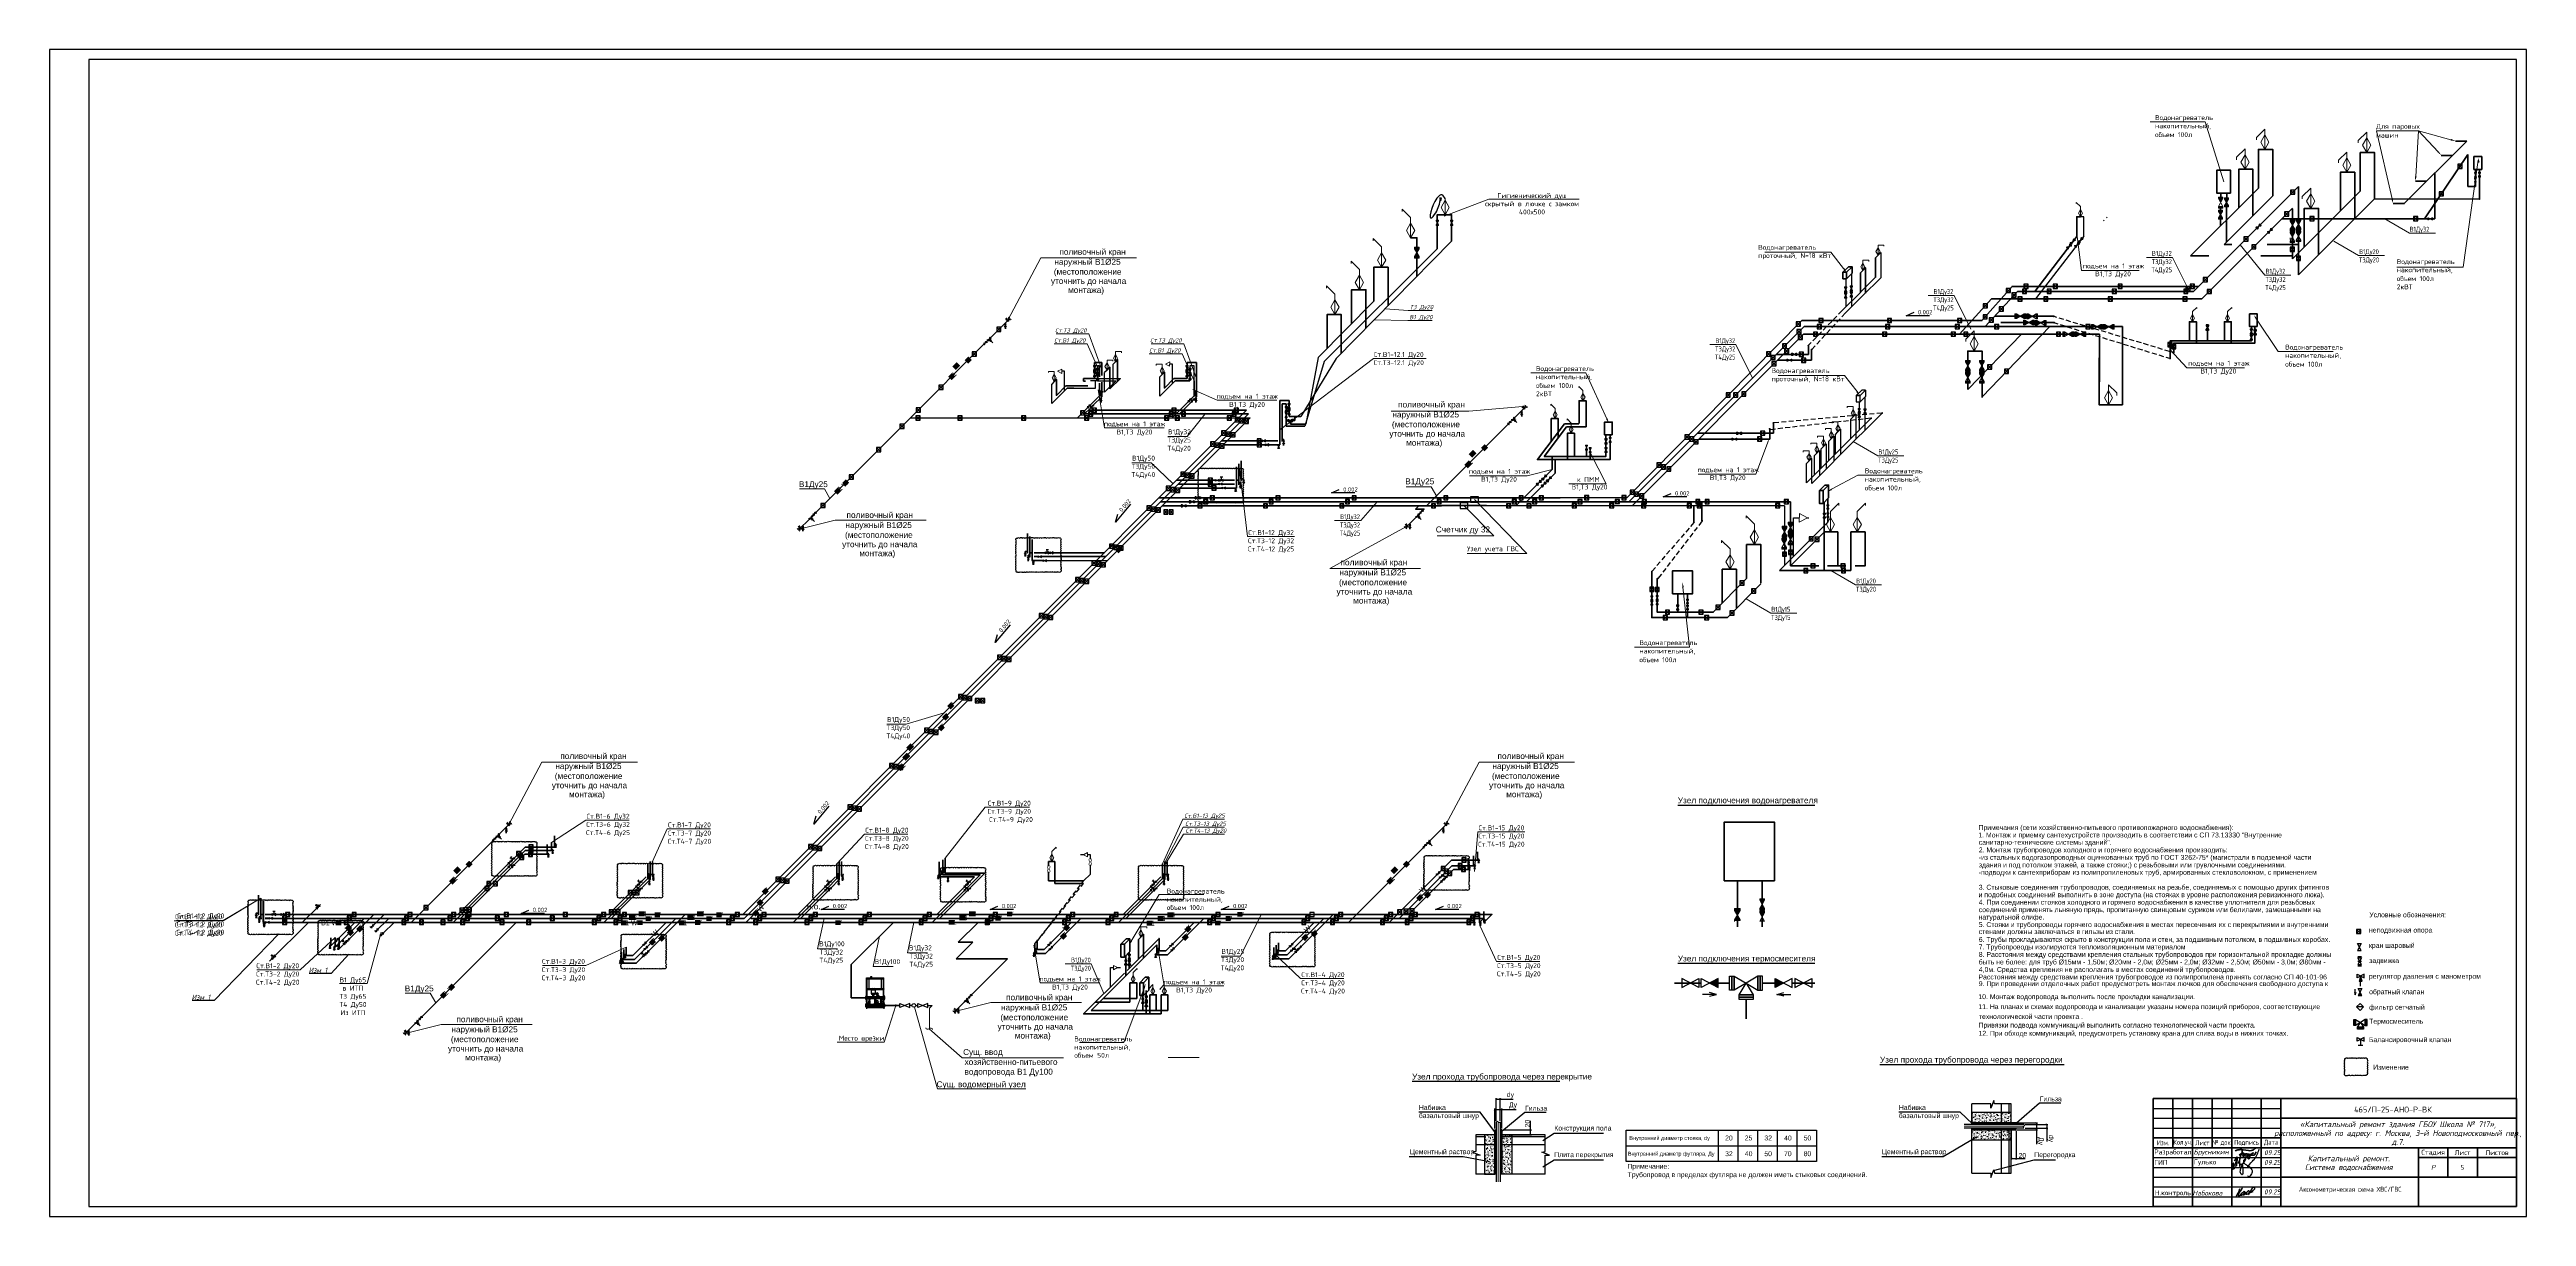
# Model space of a CAD drawing. Header units: millimetres. Extents: x -10178924 to 11692288, y -947381 to 58396.
# Drawn here: x 1356045 to 1482144, y -839482 to -780087 of the extents above; entities that cross this region are included whole.
import ezdxf
from ezdxf import colors
from ezdxf.entities.mleader import LeaderData, LeaderLine
from ezdxf.math import Vec2, Vec3

# ---------------------------------------------------------------- set-up
doc = ezdxf.new("R2010")
doc.units = ezdxf.units.MM
doc.linetypes.add('DASHE', pattern=[0.75, 0.5, -0.25])
for name, color, linetype in [('!!!!!площадь', 210, 'Continuous'), ('1_Сущ. кусты', 7, 'Continuous'), ('_надписи_вода', 7, 'Continuous'), ('PDF __В1', 5, 'Continuous'), ('PDF __В1 Т3 Т4', 7, 'Continuous'), ('PDF __В1_15_сталь', 5, 'Continuous'), ('PDF __В1_20_сталь', 5, 'Continuous'), ('PDF __В1_25_сталь', 5, 'Continuous'), ('PDF __В1_50_сталь', 5, 'Continuous'), ('PDF __В1_80_сталь', 5, 'Continuous'), ('PDF __надписи водопровод', 7, 'Continuous'), ('PDF __надписи_вода', 7, 'Continuous'), ('PDF __Т3_15_сталь', 6, 'Continuous'), ('PDF __Т3_20_сталь', 6, 'Continuous'), ('PDF __Т3_25_сталь', 1, 'Continuous'), ('PDF __Т3_32_сталь', 1, 'Continuous'), ('PDF __Т3_50_сталь', 1, 'Continuous'), ('PDF __Т3_65_сталь', 1, 'Continuous'), ('PDF _MONOLIT', 7, 'Continuous'), ('PDF _Oborudowanie', 7, 'Continuous'), ('PDF _OTDELKA', 7, 'Continuous'), ('PDF _PDF _0', 7, 'Continuous'), ('PDF _PDF __В1_100_сталь', 5, 'Continuous'), ('PDF _PDF __В1_25_сталь', 5, 'Continuous'), ('PDF _PDF __надписи водопровод', 7, 'Continuous'), ('PDF _PDF __надписи_вода', 7, 'Continuous'), ('PDF _PDF __Т3_15_сталь', 1, 'Continuous'), ('PDF _PDF __Т3_20_сталь', 6, 'Continuous'), ('PDF _PDF __Т3_25_сталь', 1, 'Continuous'), ('PDF _PDF _ВК-Оборуд', 7, 'Continuous'), ('PDF _В1_Арматура', 7, 'Continuous'), ('PDF _ВК-Оборуд', 7, 'Continuous'), ('PDF _ВК_В1', 5, 'Continuous'), ('PDF _ВК_Выноски', 7, 'Continuous'), ('PDF _ВК_Т3', 1, 'Continuous'), ('PDF _МИП-M-Text', 7, 'Continuous'), ('ВК_Выноски', 7, 'Continuous'), ('СЛОЙ0', 7, 'Continuous')]:
    doc.layers.add(name, color=color, linetype=linetype)
for name, color, linetype, lineweight in [('_0', 7, 'Continuous', 25), ('Oborudowanie', 7, 'Continuous', 13), ('PDF _0', 7, 'Continuous', 9), ('PDF _Текст', 7, 'Continuous', 5), ('Shtamp', 7, 'Continuous', 35), ('В1_Арматура', 3, 'Continuous', 25), ('ВК_Арматура', 3, 'Continuous', 35), ('ВК_В1', 5, 'Continuous', 30), ('ВК_Т3', 1, 'Continuous', 35), ('МИП-M-Text', 7, 'Continuous', 0), ('подписи', 170, 'Continuous', 25), ('ПП_Оформление_подписи_ГИП_Гулько', 5, 'Continuous', 30)]:
    doc.layers.add(name, color=color, linetype=linetype, lineweight=lineweight)
doc.layers.add('PDF _PDF _PDF __надписи_вода', color=7, linetype='Continuous', true_color=0xffffff)
doc.layers.add('PDF _ВК', color=7, linetype='Continuous', true_color=0x007eff)
doc.layers.add('ТЗК_ХВС_основная', color=7, linetype='Continuous', lineweight=30, true_color=0x005387)
doc.styles.add('GOST 2.304', font='isocpeur.ttf')
doc.styles.add('ISOCPEUR', font='isocpeui.ttf', dxfattribs={"width": 0.9})
doc.styles.add('PDF Arial', font='arial.ttf')
doc.styles.add('PDF ArialMT', font='arial.ttf')
doc.styles.add('PDF ISOCPEUR', font='isocpeur.ttf')
doc.styles.add('М2', font='isocpeur.ttf', dxfattribs={"width": 0.8})
doc.styles.add('ОЛЬГА', font='isocpeui.ttf', dxfattribs={"height": 280})
doc.styles.add('ТЕКСТ', font='arial.ttf', dxfattribs={"height": 200})

# ---------------------------------------------------------------- blocks, each defined once
blk = doc.blocks.new('_None')
blk = doc.blocks.new('A$Cba312637')
for p, q in [((-111, 9), (-111, 28)), ((-111, 28), (0, 28)), ((0, 9), (-111, 9)), ((-111, -9), (-111, 9)), ((-111, 9), (0, 9)), ((0, 28), (0, 9)), ((0, 9), (0, -9)), ((0, -9), (-111, -9)), ((-56, -102), (-111, -9)), ((-111, -9), (0, -9)), ((0, -9), (-56, -102))]:
    blk.add_line(p, q)
at = {"extrusion": (0, 0, -1)}
for p, q in [((-56, -102), (-111, -195)), ((0, -195), (-111, -195)), ((-111, -195), (-111, -213)), ((-111, -195), (0, -195)), ((0, -213), (-111, -213)), ((-111, -213), (-111, -232)), ((-111, -213), (0, -213)), ((-111, -232), (0, -232)), ((0, -195), (-56, -102)), ((0, -213), (0, -195)), ((0, -232), (0, -213))]:
    blk.add_line(p, q, dxfattribs=at)
at = {"layer": 'Oborudowanie', "color": 7}
for p, q in [((-111, 28), (0, 28)), ((-111, 9), (0, 9)), ((0, 28), (0, -9)), ((0, -9), (-111, -195)), ((-111, -9), (0, -195)), ((0, -9), (-111, -9)), ((0, -195), (-111, -195)), ((0, -213), (-111, -213)), ((-111, -232), (0, -232)), ((0, -232), (0, -195))]:
    blk.add_line(p, q, dxfattribs=at)
blk = doc.blocks.new('A$C3a3dae78')
at = {"layer": 'Oborudowanie'}
for p, q in [((-301, 518), (0, 518)), ((-301, 518), (-301, 456)), ((0, 372), (-105, 186)), ((0, 0), (-105, 186)), ((0, 0), (0, 518)), ((0, 372), (105, 186)), ((0, 0), (105, 186))]:
    blk.add_line(p, q, dxfattribs=at)
blk = doc.blocks.new('A$C766B7461')
at = {"color": 0, "linetype": 'ByBlock'}
for p, q in [((0, 3), (1, 3)), ((0, 0), (0, 3)), ((1, 0), (0, 0)), ((0.5, 3), (0.5, 0)), ((6, 3), (1, 0)), ((6, 0), (1, 3)), ((1, 3), (1, 0)), ((7, 3), (6, 3)), ((6, 3), (6, 0)), ((6, 0), (7, 0)), ((6.5, 0), (6.5, 3)), ((7, 0), (7, 3))]:
    blk.add_line(p, q, dxfattribs=at)
blk.add_wipeout([(0, 3), (0.5, 3), (0.5, 0), (0, 0)], dxfattribs=at)
blk.add_wipeout([(0.5, 3), (1, 3), (1, 0), (0.5, 0)], dxfattribs=at)
blk.add_wipeout([(1, 3), (3.5, 1.5), (1, 0)], dxfattribs=at)
blk.add_wipeout([(7, 3), (6.5, 3), (6.5, 0), (7, 0)], dxfattribs=at)
blk.add_wipeout([(6.5, 3), (6, 3), (6, 0), (6.5, 0)], dxfattribs=at)
blk.add_wipeout([(6, 3), (3.5, 1.5), (6, 0)], dxfattribs=at)
blk = doc.blocks.new('A$C58A93042')
at = {"layer": 'МИП-M-Text', "ltscale": 100}
h = blk.add_hatch(color=256, dxfattribs=at)
h.dxf.hatch_style = 1
h.paths.add_polyline_path([(100, -150), (350, 0), (100, 150)])
for p, q in [((100, 150), (0, 150)), ((0, 150), (0, -150)), ((50, 150), (50, -150)), ((100, -150), (600, 150)), ((100, 150), (600, -150)), ((100, -150), (100, 150)), ((600, 150), (700, 150)), ((600, -150), (600, 150)), ((650, -150), (650, 150)), ((700, 150), (700, -150)), ((0, -150), (100, -150)), ((700, -150), (600, -150))]:
    blk.add_line(p, q, dxfattribs=at)
blk = doc.blocks.new('В1 КШ')
at = {"layer": 'В1_Арматура', "lineweight": 0}
h = blk.add_hatch(color=256, dxfattribs=at)
h.paths.add_polyline_path([(2996431, 916680), (2996477, 916649, -0.2507649), (2996431, 916624, -0.2507649), (2996385, 916649)])
h.paths.add_polyline_path([(2996431, 916680), (2996385, 916649, -0.1480687), (2996375, 916680)])
h.paths.add_polyline_path([(2996375, 916680, -0.1480687), (2996385, 916711), (2996431, 916680)])
h.paths.add_polyline_path([(2996385, 916711, -0.2507649), (2996431, 916736, -0.2507649), (2996477, 916711), (2996431, 916680)])
h.paths.add_polyline_path([(2996477, 916711, -0.1480687), (2996487, 916680), (2996431, 916680)])
h.paths.add_polyline_path([(2996431, 916680), (2996487, 916680, -0.1480687), (2996477, 916649)])
for p, q in [((2996532, 916852), (2996331, 916852)), ((2996532, 916852), (2996331, 916507)), ((2996532, 916507), (2996331, 916852)), ((2996532, 916507), (2996331, 916507))]:
    blk.add_line(p, q, dxfattribs=at)
blk.add_circle((2996431, 916680), 55.8, dxfattribs=at)
blk = doc.blocks.new('A$Cb06f03d6')
at = {"layer": 'ПП_Оформление_подписи_ГИП_Гулько'}
blk.add_line((-125812, 86151), (-99010, 105567), dxfattribs=at)
for points in [[(-153665, 12505), (-142841, 105790), (-159754, 76722), (-152989, 32784), (-137429, 26024), (-117811, 71315), (-98869, 164600), (-92504, 179742), (-92297, 176756)], [(-128360, 138738), (-93552, 187518), (-92504, 179742), (-97797, 114560), (-104164, 55600)], [(-75533, 97324), (-42210, 189000), (-42210, 208026), (-48269, 212783), (-52164, 202837), (-57357, 65757), (-56924, 62730), (-40479, 94297), (-32257, 83054), (-17543, 96459), (-18408, 94730), (-18706, 73957), (-12202, 5501), (-23909, -59489), (-44288, -31326), (-39549, 31070), (-17839, 86088), (28122, 165376), (-2229, 141546), (2107, 106452), (39396, 79590), (85790, 47095), (115708, 735), (107904, -44757), (87958, -72486), (68013, -84185), (56306, -72920)], [(48334, 37486), (96196, 107493), (144753, 156012), (214812, 300877)]]:
    blk.add_spline(points, degree=3, dxfattribs=at)

msp = doc.modelspace()

# ---------------------------------------------------------------- hatches: boundary and pattern name
at = {"layer": '1_Сущ. кусты', "transparency": 33554661}
h = msp.add_hatch(dxfattribs=at)
h.set_pattern_fill('ANSI31', color=256, scale=15, angle=-90)
h.set_pattern_definition([(315, (992591.03, 1228268.024), (33.6759605, 33.6759605), [])])
h.paths.add_polyline_path([(1453911, -834718.6), (1453911, -834794.8), (1456161, -834794.8), (1456161, -834718.6)])
h = msp.add_hatch(dxfattribs=at)
h.set_pattern_fill('ANSI31', color=256, scale=15)
h.set_pattern_definition([(45, (-633363.17, -1298642.563), (-33.6759605, 33.6759605), [])])
h.paths.add_polyline_path([(1429623.4, -837322.6), (1429699.6, -837322.6), (1429699.6, -835072.6), (1429623.4, -835072.6)])
h = msp.add_hatch(dxfattribs=at)
h.set_pattern_fill('ANSI31', color=256, scale=15)
h.set_pattern_definition([(45, (-633088.003, -1298642.563), (-33.6759605, 33.6759605), [])])
h.paths.add_polyline_path([(1429898.6, -837322.6), (1429974.8, -837322.6), (1429974.8, -835072.6), (1429898.6, -835072.6)])
h = msp.add_hatch(dxfattribs=at)
h.set_pattern_fill('ANSI31', color=256, scale=15, angle=-90)
h.set_pattern_definition([(315, (992591.03, 1227992.855), (33.6759605, 33.6759605), [])])
h.paths.add_polyline_path([(1453911, -834993.8), (1453911, -835070), (1456161, -835070), (1456161, -834993.8)])

# ---------------------------------------------------------------- linework, layer by layer
for p, q in [((1478653.1, -785918.8), (1478868.7, -786134.3)), ((1478868.7, -785918.8), (1478653.1, -786134.3)), ((1470137.4, -787238.7), (1470353, -787454.2)), ((1470353, -787238.7), (1470137.4, -787454.2)), ((1477704.7, -787325.6), (1477920.3, -787541.1)), ((1477920.3, -787325.6), (1477704.7, -787541.1)), ((1469826, -788349.7), (1470041.6, -788565.2)), ((1470041.6, -788349.7), (1469826, -788565.2)), ((1471115.3, -788591), (1471330.9, -788806.5)), ((1471330.9, -788591), (1471115.3, -788806.5)), ((1476395.7, -788591), (1476611.3, -788806.5)), ((1476611.3, -788591), (1476395.7, -788806.5)), ((1467759.1, -789617.1), (1467974.7, -789832.6)), ((1467974.7, -789617.1), (1467759.1, -789832.6)), ((1468158.4, -790018.8), (1468374.1, -790234.3)), ((1468374.1, -790018.8), (1468158.4, -790234.3)), ((1470120.8, -790142.7), (1470336.4, -790358.2)), ((1470336.4, -790142.7), (1470120.8, -790358.2)), ((1470430.6, -790605), (1470646.2, -790820.5)), ((1470646.2, -790605), (1470430.6, -790820.5)), ((1465687.4, -791688.8), (1465903, -791904.3)), ((1465903, -791688.8), (1465687.4, -791904.3)), ((1454482.6, -793022.2), (1454698.2, -793237.7)), ((1454698.2, -793022.2), (1454482.6, -793237.7)), ((1455657.3, -792245.2), (1455873, -792460.7)), ((1455873, -792245.2), (1455657.3, -792460.7)), ((1455952, -792467), (1456167.7, -792682.5)), ((1456167.7, -792467), (1455952, -792682.5)), ((1456248.2, -792672.3), (1456463.8, -792887.8)), ((1456463.8, -792672.3), (1456248.2, -792887.8)), ((1456480.9, -792286.2), (1456696.5, -792501.7)), ((1456696.5, -792286.2), (1456480.9, -792501.7)), ((1456558.5, -792030.7), (1456774.1, -792246.2)), ((1456774.1, -792030.7), (1456558.5, -792246.2)), ((1457568.1, -792672.3), (1457783.7, -792887.8)), ((1457783.7, -792672.3), (1457568.1, -792887.8)), ((1457737, -792286.2), (1457952.6, -792501.7)), ((1457952.6, -792286.2), (1457737, -792501.7)), ((1458052.9, -792030.7), (1458268.5, -792246.2)), ((1458268.5, -792030.7), (1458052.9, -792246.2)), ((1460850.1, -792672.3), (1461065.7, -792887.8)), ((1461065.7, -792672.3), (1460850.1, -792887.8)), ((1461060.7, -792286.2), (1461276.3, -792501.7)), ((1461276.3, -792286.2), (1461060.7, -792501.7)), ((1461350.3, -792030.7), (1461565.9, -792246.2)), ((1461565.9, -792030.7), (1461350.3, -792246.2)), ((1464649.8, -792672.3), (1464865.4, -792887.8)), ((1464865.4, -792672.3), (1464649.8, -792887.8)), ((1464697.2, -792286.2), (1464912.8, -792501.7)), ((1464912.8, -792286.2), (1464697.2, -792501.7)), ((1464803.3, -792176.7), (1465018.9, -792392.2)), ((1465018.9, -792176.7), (1464803.3, -792392.2)), ((1465027.7, -792030.7), (1465243.4, -792246.2)), ((1465243.4, -792030.7), (1465027.7, -792246.2)), ((1465885.3, -792294.1), (1466101, -792509.6)), ((1466101, -792294.1), (1465885.3, -792509.6)), ((1404267.1, -794224.4), (1404482.7, -794439.9)), ((1404482.7, -794224.4), (1404267.1, -794439.9)), ((1444963.8, -793949.8), (1445179.4, -794165.3)), ((1445179.4, -793949.8), (1444963.8, -794165.3)), ((1445001.8, -794336.1), (1445217.4, -794551.6)), ((1445217.4, -794336.1), (1445001.8, -794551.6)), ((1446040.3, -794082.1), (1446256, -794297.6)), ((1446256, -794082.1), (1446040.3, -794297.6)), ((1446117.3, -793772.7), (1446332.9, -793988.2)), ((1446332.9, -793772.7), (1446117.3, -793988.2)), ((1449514.6, -794082.1), (1449730.2, -794297.6)), ((1449730.2, -794082.1), (1449514.6, -794297.6)), ((1449608.7, -793772.7), (1449824.3, -793988.2)), ((1449824.3, -793772.7), (1449608.7, -793988.2)), ((1450569.8, -793632.2), (1450966.8, -793456.8)), ((1451760.9, -793632.2), (1450569.8, -793632.2)), ((1453059, -794082.1), (1453274.7, -794297.6)), ((1453274.7, -794082.1), (1453059, -794297.6)), ((1453178.9, -793772.7), (1453394.5, -793988.2)), ((1453394.5, -793772.7), (1453178.9, -793988.2)), ((1454479.3, -793581.7), (1454694.9, -793797.2)), ((1454694.9, -793581.7), (1454479.3, -793797.2)), ((1454791.1, -793742.7), (1455006.7, -793958.2)), ((1455006.7, -793742.7), (1454791.1, -793958.2)), ((1455058.7, -794082.1), (1455274.4, -794297.6)), ((1455274.4, -794082.1), (1455058.7, -794297.6)), ((1455299.5, -793184.1), (1455515.1, -793399.6)), ((1455515.1, -793184.1), (1455299.5, -793399.6)), ((1459718.5, -794082.1), (1459934.2, -794297.6)), ((1459934.2, -794082.1), (1459718.5, -794297.6)), ((1403019.3, -795473.7), (1403234.9, -795689.2)), ((1403234.9, -795473.7), (1403019.3, -795689.2)), ((1443452.1, -795481.3), (1443667.7, -795696.8)), ((1443667.7, -795481.3), (1443452.1, -795696.8)), ((1443683, -795654.8), (1443898.6, -795870.3)), ((1443898.6, -795654.8), (1443683, -795870.3)), ((1444264.8, -795073), (1444480.4, -795288.5)), ((1444480.4, -795073), (1444264.8, -795288.5)), ((1444370.9, -795326.5), (1444586.5, -795542.1)), ((1444586.5, -795326.5), (1444370.9, -795542.1)), ((1445071, -794626), (1445286.7, -794841.5)), ((1445286.7, -794626), (1445071, -794841.5)), ((1445125.3, -795491.9), (1445340.9, -795707.4)), ((1445340.9, -795491.9), (1445125.3, -795707.4)), ((1445843.5, -794463.7), (1446059.1, -794679.2)), ((1446059.1, -794463.7), (1445843.5, -794679.2)), ((1449360.5, -794463.7), (1449576.1, -794679.2)), ((1449576.1, -794463.7), (1449360.5, -794679.2)), ((1452853.7, -794463.7), (1453069.3, -794679.2)), ((1453069.3, -794463.7), (1452853.7, -794679.2)), ((1453495.5, -794463.7), (1453711.1, -794679.2)), ((1453711.1, -794463.7), (1453495.5, -794679.2)), ((1458214.5, -794463.7), (1458430.1, -794679.2)), ((1458430.1, -794463.7), (1458214.5, -794679.2)), ((1463890.2, -795003.5), (1464105.8, -795219)), ((1464105.8, -795003.5), (1463890.2, -795219)), ((1464078.9, -795097.4), (1464294.5, -795312.9)), ((1464294.5, -795097.4), (1464078.9, -795312.9)), ((1420930.9, -795964.5), (1419948, -799262.4)), ((1420633.3, -795759), (1420008.1, -799149.4)), ((1443731.4, -795966.4), (1443947, -796181.9)), ((1443947, -795966.4), (1443731.4, -796181.9)), ((1445244.2, -795792.7), (1445459.8, -796008.2)), ((1445459.8, -795792.7), (1445244.2, -796008.2)), ((1454704.8, -796142.4), (1454920.4, -796357.9)), ((1454920.4, -796142.4), (1454704.8, -796357.9)), ((1455564.3, -796363.5), (1455779.9, -796579)), ((1455779.9, -796363.5), (1455564.3, -796579)), ((1401319.2, -797175.2), (1401534.9, -797390.7)), ((1401534.9, -797175.2), (1401319.2, -797390.7)), ((1441393.4, -797567.1), (1441609, -797782.6)), ((1441609, -797567.1), (1441393.4, -797782.6)), ((1441772.9, -797564.9), (1441988.6, -797780.4)), ((1441988.6, -797564.9), (1441772.9, -797780.4)), ((1442191.2, -797507.4), (1442406.8, -797722.9)), ((1442406.8, -797507.4), (1442191.2, -797722.9)), ((1399335.6, -799160.5), (1399551.3, -799376)), ((1399551.3, -799160.5), (1399335.6, -799376)), ((1400152.4, -798736.3), (1400368, -798951.8)), ((1400368, -798736.3), (1400152.4, -798951.8)), ((1400170, -798325.4), (1400385.6, -798540.9)), ((1400385.6, -798325.4), (1400170, -798540.9)), ((1402287.1, -798735.1), (1402502.7, -798950.6)), ((1402502.7, -798735.1), (1402287.1, -798950.6)), ((1405526.4, -798733.3), (1405742, -798948.8)), ((1405742, -798733.3), (1405526.4, -798948.8)), ((1408527.2, -798469.3), (1408742.9, -798684.8)), ((1408742.9, -798469.3), (1408527.2, -798684.8)), ((1408742.6, -798731.5), (1408958.3, -798947)), ((1408958.3, -798731.5), (1408742.6, -798947)), ((1408943.8, -798529), (1409159.5, -798744.5)), ((1409159.5, -798529), (1408943.8, -798744.5)), ((1409125.4, -798339.2), (1409341, -798554.7)), ((1409341, -798339.2), (1409125.4, -798554.7)), ((1412803.8, -798729.2), (1413019.4, -798944.7)), ((1413019.4, -798729.2), (1412803.8, -798944.7)), ((1413037, -798529), (1413252.6, -798744.5)), ((1413252.6, -798529), (1413037, -798744.5)), ((1413187.3, -798339.2), (1413402.9, -798554.7)), ((1413402.9, -798339.2), (1413187.3, -798554.7)), ((1413349.9, -798728.9), (1413565.5, -798944.4)), ((1413565.5, -798728.9), (1413349.9, -798944.4)), ((1413667.3, -798529), (1413882.9, -798744.5)), ((1413882.9, -798529), (1413667.3, -798744.5)), ((1416005.3, -798727.4), (1416220.9, -798942.9)), ((1416220.9, -798727.4), (1416005.3, -798942.9)), ((1416244.6, -798529), (1416460.2, -798744.5)), ((1416460.2, -798529), (1416244.6, -798744.5)), ((1416361.2, -798339.2), (1416576.8, -798554.7)), ((1416576.8, -798339.2), (1416361.2, -798554.7)), ((1416398.9, -798813.6), (1416614.5, -799029.1)), ((1416614.5, -798813.6), (1416398.9, -799029.1)), ((1416621.8, -798871.4), (1416837.4, -799086.9)), ((1416837.4, -798871.4), (1416621.8, -799086.9)), ((1416872.4, -798908.3), (1417088, -799123.8)), ((1417088, -798908.3), (1416872.4, -799123.8)), ((1398148, -800349.1), (1398363.6, -800564.6)), ((1398363.6, -800349.1), (1398148, -800564.6)), ((1415154.8, -800058.6), (1415370.4, -800274.1)), ((1415370.4, -800058.6), (1415154.8, -800274.1)), ((1415377.7, -800116.4), (1415593.3, -800331.9)), ((1415593.3, -800116.4), (1415377.7, -800331.9)), ((1415628.3, -800153.3), (1415843.9, -800368.8)), ((1415843.9, -800153.3), (1415628.3, -800368.8)), ((1415717.2, -799495.8), (1415932.9, -799711.3)), ((1415932.9, -799495.8), (1415717.2, -799711.3)), ((1415940.1, -799553.6), (1416155.7, -799769.1)), ((1416155.7, -799553.6), (1415940.1, -799769.1)), ((1416190.7, -799590.5), (1416406.3, -799806)), ((1416406.3, -799590.5), (1416190.7, -799806)), ((1417520.9, -799895.6), (1417736.5, -800111.1)), ((1417736.5, -799895.6), (1417520.9, -800111.1)), ((1417526, -800100.8), (1417741.6, -800316.3)), ((1417741.6, -800100.8), (1417526, -800316.3)), ((1439293.4, -799694.6), (1439509.1, -799910.1)), ((1439509.1, -799694.6), (1439293.4, -799910.1)), ((1439531.7, -799806.1), (1439747.3, -800021.6)), ((1439747.3, -799806.1), (1439531.7, -800021.6)), ((1439755.2, -799944.6), (1439970.8, -800160.1)), ((1439970.8, -799944.6), (1439755.2, -800160.1)), ((1443001.2, -799806.6), (1443216.9, -800022.1)), ((1443216.9, -799806.6), (1443001.2, -800022.1)), ((1443154.2, -799505.8), (1443369.8, -799721.3)), ((1443369.8, -799505.8), (1443154.2, -799721.3)), ((1396761.7, -801736.7), (1396977.3, -801952.2)), ((1396977.3, -801736.7), (1396761.7, -801952.2)), ((1413634, -801591.5), (1413849.6, -801807)), ((1413849.6, -801591.5), (1413634, -801807)), ((1413856.8, -801649.2), (1414072.5, -801864.7)), ((1414072.5, -801649.2), (1413856.8, -801864.7)), ((1414107.4, -801686.2), (1414323.1, -801901.7)), ((1414323.1, -801686.2), (1414107.4, -801901.7)), ((1415035.3, -801897.6), (1415251, -802113.1)), ((1415251, -801897.6), (1415035.3, -802113.1)), ((1415769.9, -801857.7), (1415649.2, -801858)), ((1415709.9, -802005.4), (1415709.5, -801857.9)), ((1437875.6, -801131), (1438091.2, -801346.5)), ((1438091.2, -801131), (1437875.6, -801346.5)), ((1438104.8, -801233), (1438320.4, -801448.5)), ((1438320.4, -801233), (1438104.8, -801448.5)), ((1438375.4, -801325.1), (1438591, -801540.6)), ((1438591, -801325.1), (1438375.4, -801540.6)), ((1395312.6, -803187.1), (1395528.2, -803402.6)), ((1395528.2, -803187.1), (1395312.6, -803402.6)), ((1411077.8, -803235.1), (1410309.3, -804145)), ((1412896.8, -802318.1), (1413112.5, -802533.6)), ((1413112.5, -802318.1), (1412896.8, -802533.6)), ((1413119.7, -802375.9), (1413335.3, -802591.4)), ((1413335.3, -802375.9), (1413119.7, -802591.4)), ((1413370.3, -802412.9), (1413585.9, -802628.4)), ((1413585.9, -802412.9), (1413370.3, -802628.4)), ((1414502.8, -803202.5), (1414718.4, -803418)), ((1414718.4, -803202.5), (1414502.8, -803418)), ((1414791.1, -802997.3), (1415006.7, -803212.8)), ((1415006.7, -802997.3), (1414791.1, -803212.8)), ((1415035.3, -802096.6), (1415251, -802312.1)), ((1415251, -802096.6), (1415035.3, -802312.1)), ((1415132, -802798.3), (1415347.6, -803013.8)), ((1415347.6, -802798.3), (1415132, -803013.8)), ((1415214.7, -802301.7), (1415430.3, -802517.2)), ((1415430.3, -802301.7), (1415214.7, -802517.2)), ((1417843.4, -803202.5), (1418059, -803418)), ((1418059, -803202.5), (1417843.4, -803418)), ((1418131.7, -802997.3), (1418347.4, -803212.8)), ((1418347.4, -802997.3), (1418131.7, -803212.8)), ((1418472.6, -802798.3), (1418688.2, -803013.8)), ((1418688.2, -802798.3), (1418472.6, -803013.8)), ((1421310.3, -802656.1), (1421707.4, -802480.8)), ((1422501.4, -802656.1), (1421310.3, -802656.1)), ((1421726.3, -803202.5), (1421941.9, -803418)), ((1421941.9, -803202.5), (1421726.3, -803418)), ((1422014.6, -802997.3), (1422230.3, -803212.8)), ((1422230.3, -802997.3), (1422014.6, -803212.8)), ((1422355.5, -802798.3), (1422571.1, -803013.8)), ((1422571.1, -802798.3), (1422355.5, -803013.8)), ((1426393.2, -803202.5), (1426608.8, -803418)), ((1426608.8, -803202.5), (1426393.2, -803418)), ((1426681.5, -802997.3), (1426897.1, -803212.8)), ((1426897.1, -802997.3), (1426681.5, -803212.8)), ((1427022.4, -802798.3), (1427238, -803013.8)), ((1427238, -802798.3), (1427022.4, -803013.8)), ((1430225.9, -803202.5), (1430441.5, -803418)), ((1430441.5, -803202.5), (1430225.9, -803418)), ((1430514.3, -802997.3), (1430729.9, -803212.8)), ((1430729.9, -802997.3), (1430514.3, -803212.8)), ((1430855.1, -802798.3), (1431070.7, -803013.8)), ((1431070.7, -802798.3), (1430855.1, -803013.8)), ((1431257.8, -803202.5), (1431473.4, -803418)), ((1431473.4, -803202.5), (1431257.8, -803418)), ((1431546.1, -802997.3), (1431761.8, -803212.8)), ((1431761.8, -802997.3), (1431546.1, -803212.8)), ((1431887, -802798.3), (1432102.6, -803013.8)), ((1432102.6, -802798.3), (1431887, -803013.8)), ((1433563.7, -803197.2), (1433779.3, -803412.7)), ((1433779.3, -803197.2), (1433563.7, -803412.7)), ((1433852, -802992), (1434067.7, -803207.5)), ((1434067.7, -802992), (1433852, -803207.5)), ((1434192.9, -802793), (1434408.5, -803008.5)), ((1434408.5, -802793), (1434192.9, -803008.5)), ((1435462.3, -803189.8), (1435677.9, -803405.3)), ((1435677.9, -803189.8), (1435462.3, -803405.3)), ((1435750.7, -802984.6), (1435966.3, -803200.1)), ((1435966.3, -802984.6), (1435750.7, -803200.1)), ((1436091.5, -802785.7), (1436307.1, -803001.2)), ((1436307.1, -802785.7), (1436091.5, -803001.2)), ((1436517.5, -802506.9), (1436733.1, -802722.4)), ((1436733.1, -802506.9), (1436517.5, -802722.4)), ((1436725.4, -802612.4), (1436941, -802827.9)), ((1436941, -802612.4), (1436725.4, -802827.9)), ((1436992.1, -802709.2), (1437207.7, -802924.7)), ((1437207.7, -802709.2), (1436992.1, -802924.7)), ((1437093.5, -803200.9), (1437309.1, -803416.4)), ((1437309.1, -803200.9), (1437093.5, -803416.4)), ((1437129.4, -802994.7), (1437345.1, -803210.2)), ((1437345.1, -802994.7), (1437129.4, -803210.2)), ((1438201.9, -802854.1), (1438598.9, -802678.8)), ((1439393, -802854.1), (1438201.9, -802854.1)), ((1439417.5, -803200.9), (1439633.1, -803416.4)), ((1439633.1, -803200.9), (1439417.5, -803416.4)), ((1439849.9, -802994.6), (1440065.5, -803210.1)), ((1440065.5, -802994.6), (1439849.9, -803210.1)), ((1439918.4, -803200.9), (1440134.1, -803416.4)), ((1440134.1, -803200.9), (1439918.4, -803416.4)), ((1440324.5, -802994.5), (1440540.1, -803210.1)), ((1440540.1, -802994.5), (1440324.5, -803210.1)), ((1443920.6, -803200.9), (1444136.3, -803416.4)), ((1444136.3, -803200.9), (1443920.6, -803416.4)), ((1444359.3, -802994.4), (1444574.9, -803209.9)), ((1444574.9, -802994.4), (1444359.3, -803209.9)), ((1410309.3, -804145), (1410431.5, -803728.6)), ((1411909.1, -803316.6), (1412124.7, -803532.1)), ((1412124.7, -803316.6), (1411909.1, -803532.1)), ((1412131.9, -803374.4), (1412347.6, -803589.9)), ((1412347.6, -803374.4), (1412131.9, -803589.9)), ((1412382.5, -803411.4), (1412598.2, -803626.9)), ((1412598.2, -803411.4), (1412382.5, -803626.9)), ((1406897.9, -805552.5), (1406777.2, -805552.7)), ((1406837.9, -805700.1), (1406837.6, -805552.6)), ((1410005.6, -805257.7), (1410221.2, -805473.2)), ((1410221.2, -805257.7), (1410005.6, -805473.2)), ((1410228.4, -805315.5), (1410444.1, -805531)), ((1410444.1, -805315.5), (1410228.4, -805531)), ((1410479, -805352.4), (1410694.7, -805567.9)), ((1410694.7, -805352.4), (1410479, -805567.9)), ((1444260.7, -805665.9), (1444476.3, -805881.4)), ((1444476.3, -805665.9), (1444260.7, -805881.4)), ((1444570.5, -805565.3), (1444786.1, -805780.8)), ((1444786.1, -805565.3), (1444570.5, -805780.8)), ((1445619.5, -804884.9), (1445835.2, -805100.4)), ((1445835.2, -804884.9), (1445619.5, -805100.4)), ((1445916.8, -804914.8), (1446132.4, -805130.3)), ((1446132.4, -804914.8), (1445916.8, -805130.3)), ((1408268.8, -806957.5), (1408484.4, -807173)), ((1408484.4, -806957.5), (1408268.8, -807173)), ((1408491.7, -807015.3), (1408707.3, -807230.8)), ((1408707.3, -807015.3), (1408491.7, -807230.8)), ((1409114.9, -806111.2), (1409330.5, -806326.7)), ((1409330.5, -806111.2), (1409114.9, -806326.7)), ((1409337.8, -806169), (1409553.4, -806384.5)), ((1409553.4, -806169), (1409337.8, -806384.5)), ((1409588.4, -806206), (1409804, -806421.5)), ((1409804, -806206), (1409588.4, -806421.5)), ((1445348.7, -806498.1), (1445564.3, -806713.6)), ((1445564.3, -806498.1), (1445348.7, -806713.6)), ((1445717.4, -806260.2), (1445933, -806475.7)), ((1445933, -806260.2), (1445717.4, -806475.7)), ((1447238.5, -806260.2), (1447454.2, -806475.7)), ((1447454.2, -806260.2), (1447238.5, -806475.7)), ((1447266.2, -806498.1), (1447481.8, -806713.6)), ((1447481.8, -806498.1), (1447266.2, -806713.6)), ((1408742.3, -807052.2), (1408957.9, -807267.7)), ((1408957.9, -807052.2), (1408742.3, -807267.7)), ((1437508, -807453.1), (1437723.6, -807668.6)), ((1437723.6, -807453.1), (1437508, -807668.6)), ((1437781.9, -807462.3), (1437997.5, -807677.8)), ((1437997.5, -807462.3), (1437781.9, -807677.8)), ((1442104.4, -807134.6), (1442320, -807350.1)), ((1442320, -807134.6), (1442104.4, -807350.1)), ((1442697.9, -807542.9), (1442913.5, -807758.4)), ((1442913.5, -807542.9), (1442697.9, -807758.4)), ((1404954, -809363.2), (1404185.4, -810273.1)), ((1406433.3, -808793.3), (1406648.9, -809008.8)), ((1406648.9, -808793.3), (1406433.3, -809008.8)), ((1406656.1, -808851.1), (1406871.8, -809066.6)), ((1406871.8, -808851.1), (1406656.1, -809066.6)), ((1406906.7, -808888.1), (1407122.4, -809103.6)), ((1407122.4, -808888.1), (1406906.7, -809103.6)), ((1438201.2, -808891.2), (1438416.9, -809106.7)), ((1438416.9, -808891.2), (1438201.2, -809106.7)), ((1438304.9, -808617.3), (1438520.6, -808832.8)), ((1438520.6, -808617.3), (1438304.9, -808832.8)), ((1440008.2, -808617.3), (1440223.8, -808832.8)), ((1440223.8, -808617.3), (1440008.2, -808832.8)), ((1440303.2, -808891.2), (1440518.8, -809106.7)), ((1440518.8, -808891.2), (1440303.2, -809106.7)), ((1440880.6, -808371.4), (1441096.2, -808586.9)), ((1441096.2, -808371.4), (1440880.6, -808586.9)), ((1441596.1, -808653.4), (1441811.7, -808868.9)), ((1441811.7, -808653.4), (1441596.1, -808868.9)), ((1404185.4, -810273.1), (1404307.7, -809856.7)), ((1404306.3, -810920.6), (1404521.9, -811136.1)), ((1404521.9, -810920.6), (1404306.3, -811136.1)), ((1404529.2, -810978.4), (1404744.8, -811193.9)), ((1404744.8, -810978.4), (1404529.2, -811193.9)), ((1404779.8, -811015.3), (1404995.4, -811230.8)), ((1404995.4, -811015.3), (1404779.8, -811230.8)), ((1402313.3, -812914), (1402528.9, -813129.5)), ((1402528.9, -812914), (1402313.3, -813129.5)), ((1402536.2, -812971.8), (1402751.8, -813187.3)), ((1402751.8, -812971.8), (1402536.2, -813187.3)), ((1402786.7, -813008.7), (1403002.4, -813224.2)), ((1403002.4, -813008.7), (1402786.7, -813224.2)), ((1400594.5, -814633.1), (1400810.1, -814848.6)), ((1400810.1, -814633.1), (1400594.5, -814848.6)), ((1400817.3, -814690.9), (1401033, -814906.4)), ((1401033, -814690.9), (1400817.3, -814906.4)), ((1401067.9, -814727.8), (1401283.5, -814943.3)), ((1401283.5, -814727.8), (1401067.9, -814943.3)), ((1398801.8, -816426), (1399017.4, -816641.5)), ((1399017.4, -816426), (1398801.8, -816641.5)), ((1399024.7, -816483.8), (1399240.3, -816699.3)), ((1399240.3, -816483.8), (1399024.7, -816699.3)), ((1399275.3, -816520.8), (1399490.9, -816736.3)), ((1399490.9, -816520.8), (1399275.3, -816736.3)), ((1395722.6, -818601), (1394954, -819511)), ((1394954, -819511), (1395076.2, -819094.5)), ((1396691.6, -818536.6), (1396907.2, -818752.1)), ((1396907.2, -818536.6), (1396691.6, -818752.1)), ((1396914.5, -818594.3), (1397130.1, -818809.8)), ((1397130.1, -818594.3), (1396914.5, -818809.8)), ((1397165.1, -818631.3), (1397380.7, -818846.8)), ((1397380.7, -818631.3), (1397165.1, -818846.8)), ((1380444.5, -820749.6), (1380660.1, -820965.1)), ((1380660.1, -820749.6), (1380444.5, -820965.1)), ((1380452.5, -820571.8), (1380668.1, -820787.3)), ((1380668.1, -820571.8), (1380452.5, -820787.3)), ((1394679, -820549.5), (1394894.6, -820765)), ((1394894.6, -820549.5), (1394679, -820765)), ((1394901.9, -820607.3), (1395117.5, -820822.8)), ((1395117.5, -820607.3), (1394901.9, -820822.8)), ((1395152.4, -820644.3), (1395368.1, -820859.8)), ((1395368.1, -820644.3), (1395152.4, -820859.8)), ((1379562.3, -821166.4), (1379480.9, -821255.5)), ((1379630.5, -821310.4), (1379521.6, -821210.9)), ((1379821.2, -820905.3), (1380036.8, -821120.8)), ((1380036.8, -820905.3), (1379821.2, -821120.8)), ((1379908, -820992), (1380123.6, -821207.5)), ((1380123.6, -820992), (1379908, -821207.5)), ((1379969.9, -821099.8), (1380185.5, -821315.3)), ((1380185.5, -821099.8), (1379969.9, -821315.3)), ((1380420.5, -820941), (1380636.1, -821156.5)), ((1380636.1, -820941), (1380420.5, -821156.5)), ((1426885.1, -821662.1), (1427100.7, -821877.6)), ((1427100.7, -821662.1), (1426885.1, -821877.6)), ((1427047.9, -822092.8), (1426966.5, -822182)), ((1427116.2, -822236.9), (1427007.2, -822137.4)), ((1427042.8, -821811.2), (1427258.4, -822026.7)), ((1427258.4, -821811.2), (1427042.8, -822026.7)), ((1427217.3, -821913.1), (1427432.9, -822128.6)), ((1427432.9, -821913.1), (1427217.3, -822128.6)), ((1427752.9, -821521.3), (1427968.6, -821736.8)), ((1427968.6, -821521.3), (1427752.9, -821736.8)), ((1427920, -821716.9), (1428135.7, -821932.4)), ((1428135.7, -821716.9), (1427920, -821932.4)), ((1427949.9, -821235.4), (1428165.5, -821450.9)), ((1428165.5, -821235.4), (1427949.9, -821450.9)), ((1378212.9, -822683.6), (1378428.5, -822899.1)), ((1378428.5, -822683.6), (1378212.9, -822899.1)), ((1378301.4, -822425), (1378517.1, -822640.5)), ((1378517.1, -822425), (1378301.4, -822640.5)), ((1378634.9, -822431.1), (1378850.5, -822646.6)), ((1378850.5, -822431.1), (1378634.9, -822646.6)), ((1385506.4, -822892.6), (1385722, -823108.1)), ((1385722, -822892.6), (1385506.4, -823108.1)), ((1385687.6, -822886.5), (1385903.2, -823102)), ((1385903.2, -822886.5), (1385687.6, -823102)), ((1385847.7, -822891.9), (1386063.3, -823107.4)), ((1386063.3, -822891.9), (1385847.7, -823107.4)), ((1386051.6, -822349.1), (1385970.2, -822438.3)), ((1386119.8, -822493.2), (1386010.9, -822393.7)), ((1393016.2, -822212.6), (1393231.8, -822428.1)), ((1393231.8, -822212.6), (1393016.2, -822428.1)), ((1393239.1, -822270.3), (1393454.7, -822485.9)), ((1393454.7, -822270.3), (1393239.1, -822485.9)), ((1393489.7, -822307.3), (1393705.3, -822522.8)), ((1393705.3, -822307.3), (1393489.7, -822522.8)), ((1395685.4, -822351.5), (1395604, -822440.6)), ((1395753.6, -822495.6), (1395644.7, -822396.1)), ((1402767.1, -822349.4), (1402685.7, -822438.5)), ((1402835.4, -822493.4), (1402726.4, -822393.9)), ((1412252.3, -822350.9), (1412170.9, -822440)), ((1412320.5, -822494.9), (1412211.6, -822395.4)), ((1367535.2, -823965.1), (1367414.5, -823964.3)), ((1367473.8, -824112.2), (1367474.8, -823964.7)), ((1367903, -824201.7), (1368118.6, -824417.2)), ((1368118.6, -824201.7), (1367903, -824417.2)), ((1367903.1, -824405.1), (1368118.7, -824620.6)), ((1368118.7, -824405.1), (1367903.1, -824620.6)), ((1368054.4, -824002.9), (1368270, -824218.4)), ((1368270, -824002.9), (1368054.4, -824218.4)), ((1371038.6, -824413.1), (1371254.2, -824628.6)), ((1371254.2, -824413.1), (1371038.6, -824628.6)), ((1371202.4, -824201.8), (1371418, -824417.4)), ((1371418, -824201.8), (1371202.4, -824417.4)), ((1371445.5, -824002.9), (1371661.1, -824218.4)), ((1371661.1, -824002.9), (1371445.5, -824218.4)), ((1373972.9, -824405.1), (1374188.5, -824620.6)), ((1374188.5, -824405.1), (1373972.9, -824620.6)), ((1374111.6, -824201.8), (1374327.2, -824417.4)), ((1374327.2, -824201.8), (1374111.6, -824417.4)), ((1374288.1, -824002.9), (1374503.8, -824218.4)), ((1374503.8, -824002.9), (1374288.1, -824218.4)), ((1374874.5, -824405.1), (1375090.1, -824620.6)), ((1375090.1, -824405.1), (1374874.5, -824620.6)), ((1375103.4, -823652.3), (1375319, -823867.8)), ((1375319, -823652.3), (1375103.4, -823867.8)), ((1375973.6, -824405.1), (1376189.2, -824620.6)), ((1376189.2, -824405.1), (1375973.6, -824620.6)), ((1376326.9, -824201.8), (1376542.5, -824417.4)), ((1376542.5, -824201.8), (1376326.9, -824417.4)), ((1376509.5, -824002.9), (1376725.2, -824218.4)), ((1376725.2, -824002.9), (1376509.5, -824218.4)), ((1376939.4, -823787.1), (1377155, -824002.6)), ((1377155, -823787.1), (1376939.4, -824002.6)), ((1376966.1, -824405.1), (1377181.7, -824620.6)), ((1377181.7, -824405.1), (1376966.1, -824620.6)), ((1377118.8, -823772), (1377334.5, -823987.5)), ((1377334.5, -823772), (1377118.8, -823987.5)), ((1377212.3, -824201.8), (1377427.9, -824417.4)), ((1377427.9, -824201.8), (1377212.3, -824417.4)), ((1377295.6, -824002.9), (1377511.3, -824218.4)), ((1377511.3, -824002.9), (1377295.6, -824218.4)), ((1377312.6, -823751.4), (1377528.2, -823966.9)), ((1377528.2, -823751.4), (1377312.6, -823966.9)), ((1378728.6, -824201.8), (1378944.2, -824417.4)), ((1378944.2, -824201.8), (1378728.6, -824417.4)), ((1378976.8, -824405.1), (1379192.5, -824620.6)), ((1379192.5, -824405.1), (1378976.8, -824620.6)), ((1379194, -824002.9), (1379409.6, -824218.4)), ((1379409.6, -824002.9), (1379194, -824218.4)), ((1380055.5, -824059.6), (1380452.5, -823884.3)), ((1381246.6, -824059.6), (1380055.5, -824059.6)), ((1380331.5, -824405.1), (1380547.2, -824620.6)), ((1380547.2, -824405.1), (1380331.5, -824620.6)), ((1381531.2, -824201.8), (1381746.8, -824417.4)), ((1381746.8, -824201.8), (1381531.2, -824417.4)), ((1382193, -824002.9), (1382408.6, -824218.4)), ((1382408.6, -824002.9), (1382193, -824218.4)), ((1383671.3, -824405.1), (1383886.9, -824620.6)), ((1383886.9, -824405.1), (1383671.3, -824620.6)), ((1383899.3, -824201.8), (1384114.9, -824417.4)), ((1384114.9, -824201.8), (1383899.3, -824417.4)), ((1384143.6, -824002.9), (1384359.2, -824218.4)), ((1384359.2, -824002.9), (1384143.6, -824218.4)), ((1384529.5, -823869.5), (1384745.2, -824085)), ((1384745.2, -823869.5), (1384529.5, -824085)), ((1384698, -823871), (1384913.6, -824086.5)), ((1384913.6, -823871), (1384698, -824086.5)), ((1384766.5, -824405.1), (1384982.1, -824620.6)), ((1384982.1, -824405.1), (1384766.5, -824620.6)), ((1384874.2, -823864), (1385089.8, -824079.5)), ((1385089.8, -823864), (1384874.2, -824079.5)), ((1384978.2, -824201.8), (1385193.8, -824417.4)), ((1385193.8, -824201.8), (1384978.2, -824417.4)), ((1385210.3, -824002.9), (1385425.9, -824218.4)), ((1385425.9, -824002.9), (1385210.3, -824218.4)), ((1390507.7, -824405.1), (1390723.4, -824620.6)), ((1390723.4, -824405.1), (1390507.7, -824620.6)), ((1390701.3, -824201.8), (1390916.9, -824417.4)), ((1390916.9, -824201.8), (1390701.3, -824417.4)), ((1390950.2, -824002.9), (1391165.8, -824218.4)), ((1391165.8, -824002.9), (1390950.2, -824218.4)), ((1391890.4, -824405.1), (1392106, -824620.6)), ((1392106, -824405.1), (1391890.4, -824620.6)), ((1392083.9, -824201.8), (1392299.6, -824417.4)), ((1392299.6, -824201.8), (1392083.9, -824417.4)), ((1392309.7, -824002.9), (1392525.3, -824218.4)), ((1392525.3, -824002.9), (1392309.7, -824218.4)), ((1394501.9, -824405.1), (1394717.5, -824620.6)), ((1394717.5, -824405.1), (1394501.9, -824620.6)), ((1394695.5, -824201.8), (1394911.1, -824417.4)), ((1394911.1, -824201.8), (1394695.5, -824417.4)), ((1394921.2, -824002.9), (1395136.9, -824218.4)), ((1395136.9, -824002.9), (1394921.2, -824218.4)), ((1395320.4, -823860.7), (1395717.4, -823685.3)), ((1396511.4, -823860.7), (1395320.4, -823860.7)), ((1397249.3, -824405.1), (1397465, -824620.6)), ((1397465, -824405.1), (1397249.3, -824620.6)), ((1397442.9, -824201.8), (1397658.5, -824417.4)), ((1397658.5, -824201.8), (1397442.9, -824417.4)), ((1397668.7, -824002.9), (1397884.3, -824218.4)), ((1397884.3, -824002.9), (1397668.7, -824218.4)), ((1400313.8, -824405.1), (1400529.4, -824620.6)), ((1400529.4, -824405.1), (1400313.8, -824620.6)), ((1400507.3, -824201.8), (1400723, -824417.4)), ((1400723, -824201.8), (1400507.3, -824417.4)), ((1400733.1, -824002.9), (1400948.7, -824218.4)), ((1400948.7, -824002.9), (1400733.1, -824218.4)), ((1403669.1, -824405.1), (1403884.8, -824620.6)), ((1403884.8, -824405.1), (1403669.1, -824620.6)), ((1403862.7, -824201.8), (1404078.3, -824417.4)), ((1404078.3, -824201.8), (1403862.7, -824417.4)), ((1403931.8, -823860.7), (1404328.8, -823685.3)), ((1405122.9, -823860.7), (1403931.8, -823860.7)), ((1404088.5, -824002.9), (1404304.1, -824218.4)), ((1404304.1, -824002.9), (1404088.5, -824218.4)), ((1407609, -824405.1), (1407824.6, -824620.6)), ((1407824.6, -824405.1), (1407609, -824620.6)), ((1407802.5, -824201.8), (1408018.2, -824417.4)), ((1408018.2, -824201.8), (1407802.5, -824417.4)), ((1408028.3, -824002.9), (1408243.9, -824218.4)), ((1408243.9, -824002.9), (1408028.3, -824218.4)), ((1409817.5, -824405.1), (1410033.1, -824620.6)), ((1410033.1, -824405.1), (1409817.5, -824620.6)), ((1410011.1, -824201.8), (1410226.7, -824417.4)), ((1410226.7, -824201.8), (1410011.1, -824417.4)), ((1410236.8, -824002.9), (1410452.5, -824218.4)), ((1410452.5, -824002.9), (1410236.8, -824218.4)), ((1415000.1, -824405.1), (1415215.7, -824620.6)), ((1415215.7, -824405.1), (1415000.1, -824620.6)), ((1415193.7, -824201.8), (1415409.3, -824417.4)), ((1415409.3, -824201.8), (1415193.7, -824417.4)), ((1415419.4, -824002.9), (1415635.1, -824218.4)), ((1415635.1, -824002.9), (1415419.4, -824218.4)), ((1415698.2, -823860.7), (1416095.2, -823685.3)), ((1416889.2, -823860.7), (1415698.2, -823860.7)), ((1419791.1, -824405.1), (1420006.7, -824620.6)), ((1420006.7, -824405.1), (1419791.1, -824620.6)), ((1419984.7, -824201.8), (1420200.3, -824417.4)), ((1420200.3, -824201.8), (1419984.7, -824417.4)), ((1421251.1, -824405.1), (1421466.8, -824620.6)), ((1421466.8, -824405.1), (1421251.1, -824620.6)), ((1421444.7, -824201.8), (1421660.3, -824417.4)), ((1421660.3, -824201.8), (1421444.7, -824417.4)), ((1421670.5, -824002.9), (1421886.1, -824218.4)), ((1421886.1, -824002.9), (1421670.5, -824218.4)), ((1423796.1, -824405.1), (1424011.7, -824620.6)), ((1424011.7, -824405.1), (1423796.1, -824620.6)), ((1423989.7, -824201.8), (1424205.3, -824417.4)), ((1424205.3, -824201.8), (1423989.7, -824417.4)), ((1424215.4, -824002.9), (1424431.1, -824218.4)), ((1424431.1, -824002.9), (1424215.4, -824218.4)), ((1424669.3, -823878), (1424884.9, -824093.5)), ((1424884.9, -823878), (1424669.3, -824093.5)), ((1424996.5, -823846.4), (1425212.1, -824061.9)), ((1425212.1, -823846.4), (1424996.5, -824061.9)), ((1425053.4, -824405.1), (1425269, -824620.6)), ((1425269, -824405.1), (1425053.4, -824620.6)), ((1425247, -824201.8), (1425462.6, -824417.4)), ((1425462.6, -824201.8), (1425247, -824417.4)), ((1425295.7, -823825.2), (1425511.3, -824040.7)), ((1425511.3, -823825.2), (1425295.7, -824040.7)), ((1425472.7, -824002.9), (1425688.4, -824218.4)), ((1425688.4, -824002.9), (1425472.7, -824218.4)), ((1426605.9, -823860.7), (1427002.9, -823685.3)), ((1427797, -823860.7), (1426605.9, -823860.7)), ((1428192.5, -824405.1), (1428408.1, -824620.6)), ((1428408.1, -824405.1), (1428192.5, -824620.6)), ((1428386, -824201.8), (1428601.6, -824417.4)), ((1428601.6, -824201.8), (1428386, -824417.4)), ((1428611.8, -824002.9), (1428827.4, -824218.4)), ((1428827.4, -824002.9), (1428611.8, -824218.4)), ((1443357.5, -824445.4), (1443108.2, -824445.4)), ((1371021.3, -825419.9), (1370939.9, -825509)), ((1371089.5, -825563.9), (1370980.6, -825464.4)), ((1419468.7, -825820.1), (1419387.3, -825909.3)), ((1419537, -825964.2), (1419428, -825864.7)), ((1473491.6, -824868.4), (1473707.2, -825083.9)), ((1473707.2, -824868.4), (1473491.6, -825083.9)), ((1386249.9, -826045.7), (1386168.5, -826134.9)), ((1386318.1, -826189.8), (1386209.2, -826090.3)), ((1441574.2, -827243.7), (1441694.3, -827243.7)), ((1441574.2, -827964.6), (1441574.2, -827243.7)), ((1441694.3, -827964.6), (1441574.2, -827964.6)), ((1441694.3, -827243.7), (1441694.3, -827964.6)), ((1441694.3, -827243.7), (1441814.5, -827243.7)), ((1441694.3, -827964.6), (1441694.3, -827243.7)), ((1441814.5, -827964.6), (1441694.3, -827964.6)), ((1441814.5, -827243.7), (1441814.5, -827964.6)), ((1441814.5, -827243.7), (1442415.2, -827604.1)), ((1441814.5, -827964.6), (1441814.5, -827243.7)), ((1442415.2, -827604.1), (1441814.5, -827964.6)), ((1442054.7, -828204.8), (1442415.2, -827604.1)), ((1442054.7, -828325), (1442054.7, -828204.8)), ((1442054.7, -828204.8), (1442775.6, -828204.8)), ((1442775.6, -828204.8), (1442054.7, -828204.8)), ((1442054.7, -828445.1), (1442054.7, -828325)), ((1442054.7, -828325), (1442775.6, -828325)), ((1442775.6, -828325), (1442054.7, -828325)), ((1442775.6, -828445.1), (1442054.7, -828445.1)), ((1442415.2, -827604.1), (1442775.6, -828204.8)), ((1442775.6, -828204.8), (1442775.6, -828325)), ((1442775.6, -828325), (1442775.6, -828445.1)), ((1473349.4, -829459.6), (1473398.5, -829459.6)), ((1473349.4, -829754.7), (1473349.4, -829459.6)), ((1473398.5, -829459.6), (1473398.5, -829754.7)), ((1473398.5, -829459.6), (1473447.7, -829459.6)), ((1473398.5, -829754.7), (1473398.5, -829459.6)), ((1473447.7, -829459.6), (1473447.7, -829754.7)), ((1473447.7, -829459.6), (1473693.7, -829607.2)), ((1473447.7, -829754.7), (1473447.7, -829459.6)), ((1473693.7, -829607.2), (1473447.7, -829754.7)), ((1473546.1, -829853.1), (1473693.7, -829607.2)), ((1473693.7, -829607.2), (1473841.2, -829853.1)), ((1473398.5, -829754.7), (1473349.4, -829754.7)), ((1473447.7, -829754.7), (1473398.5, -829754.7)), ((1473546.1, -829902.3), (1473546.1, -829853.1)), ((1473546.1, -829853.1), (1473841.2, -829853.1)), ((1473841.2, -829853.1), (1473546.1, -829853.1)), ((1473546.1, -829951.5), (1473546.1, -829902.3)), ((1473546.1, -829902.3), (1473841.2, -829902.3)), ((1473841.2, -829902.3), (1473546.1, -829902.3)), ((1473841.2, -829951.5), (1473546.1, -829951.5)), ((1473577.8, -830765.6), (1473819, -830765.6)), ((1473698.4, -830470.7), (1473698.4, -830765.6)), ((1473841.2, -829853.1), (1473841.2, -829902.3)), ((1473841.2, -829902.3), (1473841.2, -829951.5)), ((1453911, -834794.8), (1453911, -834718.6)), ((1456161, -834718.6), (1456161, -834794.8)), ((1429623.4, -835072.6), (1429699.6, -835072.6)), ((1429974.8, -835072.6), (1429898.6, -835072.6)), ((1453911, -835070), (1453911, -834993.8)), ((1456161, -835070), (1456161, -834993.8)), ((1429699.6, -837322.6), (1429623.4, -837322.6)), ((1429974.8, -837322.6), (1429898.6, -837322.6))]:
    msp.add_line(p, q)
at = {"color": 7, "linetype": 'Continuous', "lineweight": 25}
for p, q in [((1397601.4, -828285), (1397599.4, -828285)), ((1397599.4, -828351.5), (1397599.4, -828285)), ((1397599.4, -828418), (1397599.4, -828351.5)), ((1397599.4, -828418), (1397601.4, -828418)), ((1397604.4, -828282), (1397601.4, -828285)), ((1397601.4, -828351.5), (1397601.4, -828285)), ((1397601.4, -828285), (1397601.4, -828418)), ((1397601.4, -828418), (1397601.4, -828351.5)), ((1397601.4, -828418), (1397604.4, -828421)), ((1397625.4, -828254), (1397604.4, -828254)), ((1397604.4, -828254), (1397604.4, -828449)), ((1397604.4, -828449), (1397625.4, -828449)), ((1397625.4, -828254), (1397625.4, -828449)), ((1397966.5, -828307), (1397625.4, -828307)), ((1397625.4, -828395.9), (1397753.9, -828395.9)), ((1397634.4, -828307), (1397634.4, -827334.5)), ((1397634.4, -827334.5), (1397640.4, -827334.5)), ((1397634.4, -828565.5), (1397634.4, -828395.9)), ((1397637.4, -827329.5), (1398521.4, -827329.5)), ((1397637.4, -827334.5), (1397637.4, -827329.5)), ((1397640.4, -827334.5), (1397649.4, -827334.5)), ((1397645.4, -827902), (1397645.4, -827917)), ((1397645.4, -828102), (1397645.4, -828117)), ((1397645.4, -828302), (1397645.4, -828307)), ((1397653.4, -827917), (1397653.4, -827902)), ((1397653.4, -828117), (1397653.4, -828102)), ((1397653.4, -828307), (1397653.4, -828302)), ((1397664.4, -828307), (1397664.4, -827349.5)), ((1397664.4, -827379.5), (1398494.4, -827379.5)), ((1397664.4, -827879.5), (1398494.4, -827879.5)), ((1397664.4, -827929.5), (1397871.1, -827929.5)), ((1397664.4, -828565.5), (1397664.4, -828395.9)), ((1397746.9, -828456.5), (1397746.9, -828511.5)), ((1397746.9, -828456.5), (1397811.9, -828456.5)), ((1397753.9, -828439.5), (1397749.8, -828441.8)), ((1397749.8, -828441.8), (1397749.8, -828456.5)), ((1397750, -828441.7), (1397750, -828456.5)), ((1397753.9, -828395.9), (1397753.9, -828439.5)), ((1397753.9, -828439.5), (1397804.9, -828439.5)), ((1397758, -828441.7), (1397758, -828456.5)), ((1397759.1, -828441.7), (1397759.1, -828456.5)), ((1397778.6, -828441.7), (1397778.6, -828456.5)), ((1397779.4, -827879.5), (1397779.4, -827379.5)), ((1397780.2, -828441.7), (1397780.2, -828456.5)), ((1397799.7, -828441.7), (1397799.7, -828456.5)), ((1397800.8, -828441.7), (1397800.8, -828456.5)), ((1397804.9, -828439.5), (1397804.9, -828395.9)), ((1397804.9, -828395.9), (1398053.9, -828395.9)), ((1397809, -828441.8), (1397804.9, -828439.5)), ((1397808.9, -828441.7), (1397808.9, -828456.5)), ((1397809, -828456.5), (1397809, -828441.8)), ((1397811.9, -828511.5), (1397811.9, -828456.5)), ((1397839.4, -827317.5), (1397839.4, -827329.5)), ((1397839.4, -827317.5), (1397879.4, -827317.5)), ((1397849.4, -827269.5), (1397843.4, -827301.5)), ((1397843.4, -827301.5), (1397843.4, -827317.5)), ((1397843.4, -827301.5), (1397879.4, -827301.5)), ((1397849.4, -827269.5), (1397879.4, -827269.5)), ((1397869.4, -827943.4), (1397869.4, -828123.4)), ((1397879.4, -827269.5), (1397909.4, -827269.5)), ((1397879.4, -827301.5), (1397915.4, -827301.5)), ((1397879.4, -827317.5), (1397919.4, -827317.5)), ((1397915.4, -827301.5), (1397909.4, -827269.5)), ((1397915.4, -827317.5), (1397915.4, -827301.5)), ((1397919.4, -827329.5), (1397919.4, -827317.5)), ((1397929.4, -827883.4), (1398029.4, -827883.4)), ((1397929.4, -828183.4), (1398029.4, -828183.4)), ((1397934.4, -828190.4), (1397934.4, -828191.4)), ((1397936.4, -828188.4), (1398022.4, -828188.4)), ((1398022.4, -828193.4), (1397936.4, -828193.4)), ((1397944.4, -828183.4), (1397944.4, -828186.4)), ((1397964, -828236.4), (1397954.4, -828236.4)), ((1397954.4, -828236.4), (1397954.4, -828251.4)), ((1397954.4, -828251.4), (1397963.9, -828251.4)), ((1397961.4, -828200.4), (1397961.4, -828218.9)), ((1397961.4, -828200.4), (1397979.4, -828200.4)), ((1397961.4, -828218.9), (1397979.4, -828218.9)), ((1397962.9, -828193.4), (1397962.9, -828198.4)), ((1397995.9, -828198.4), (1397962.9, -828198.4)), ((1397963.9, -828233.9), (1397963.9, -828220.9)), ((1397963.9, -828220.9), (1397979.4, -828220.9)), ((1397963.9, -828233.9), (1397963.9, -828236.5)), ((1397963.9, -828233.9), (1397971.7, -828233.9)), ((1397963.9, -828251.4), (1397963.9, -828273.9)), ((1397963.9, -828273.9), (1397963.9, -828286.9)), ((1397963.9, -828273.9), (1397971.7, -828273.9)), ((1397963.9, -828286.9), (1397979.4, -828286.9)), ((1397964.3, -828198.4), (1397964.3, -828200.4)), ((1397966.4, -828288.9), (1397966.4, -828307)), ((1397992.4, -828288.9), (1397966.4, -828288.9)), ((1397966.9, -828286.9), (1397966.9, -828288.9)), ((1397968.9, -828218.9), (1397968.9, -828220.9)), ((1397971.7, -828233.9), (1397977.4, -828233.9)), ((1397971.7, -828273.9), (1397977.4, -828273.9)), ((1397977.4, -828227.9), (1397981.4, -828227.9)), ((1397977.4, -828228.9), (1397977.4, -828227.9)), ((1397981.4, -828228.9), (1397977.4, -828228.9)), ((1397977.4, -828228.9), (1397977.4, -828232.6)), ((1397977.4, -828232.6), (1397981.4, -828232.6)), ((1397977.4, -828233.1), (1397977.4, -828232.6)), ((1397981.4, -828233.1), (1397977.4, -828233.1)), ((1397977.4, -828233.1), (1397977.4, -828246.4)), ((1397981.4, -828246.4), (1397977.4, -828246.4)), ((1397977.4, -828246.4), (1397977.4, -828246.7)), ((1397977.4, -828261.1), (1397977.4, -828261.4)), ((1397981.4, -828261.4), (1397977.4, -828261.4)), ((1397977.4, -828261.4), (1397977.4, -828274.7)), ((1397977.4, -828274.7), (1397981.4, -828274.7)), ((1397977.4, -828275.2), (1397977.4, -828274.7)), ((1397981.4, -828275.2), (1397977.4, -828275.2)), ((1397977.4, -828275.2), (1397977.4, -828278.9)), ((1397977.4, -828278.9), (1397981.4, -828278.9)), ((1397977.4, -828279.9), (1397977.4, -828278.9)), ((1397981.4, -828279.9), (1397977.4, -828279.9)), ((1397979.4, -828200.4), (1397997.4, -828200.4)), ((1397979.4, -828218.9), (1397997.4, -828218.9)), ((1397979.4, -828227.9), (1397979.4, -828220.9)), ((1397979.4, -828220.9), (1397994.9, -828220.9)), ((1397979.4, -828279.9), (1397979.4, -828286.9)), ((1397979.4, -828286.9), (1397994.9, -828286.9)), ((1397981.4, -828227.9), (1397981.4, -828228.9)), ((1397981.4, -828228.9), (1397981.4, -828232.6)), ((1397981.4, -828232.6), (1397981.4, -828233.1)), ((1397981.4, -828233.1), (1397981.4, -828246.4)), ((1397981.4, -828233.9), (1397987.2, -828233.9)), ((1397981.4, -828246.4), (1397981.4, -828246.7)), ((1397981.4, -828261.1), (1397981.4, -828261.4)), ((1397981.4, -828261.4), (1397981.4, -828274.7)), ((1397981.4, -828273.9), (1397987.2, -828273.9)), ((1397981.4, -828274.7), (1397981.4, -828275.2)), ((1397981.4, -828275.2), (1397981.4, -828278.9)), ((1397981.4, -828278.9), (1397981.4, -828279.9)), ((1397987.2, -828233.9), (1397994.9, -828233.9)), ((1397987.2, -828273.9), (1397994.9, -828273.9)), ((1397989.9, -828220.9), (1397989.9, -828218.9)), ((1397991.9, -828288.9), (1397991.9, -828286.9)), ((1397992.4, -828307), (1397992.4, -828288.9)), ((1398169, -828307), (1397992.4, -828307)), ((1397994.5, -828200.4), (1397994.5, -828198.4)), ((1397994.9, -828233.9), (1397994.9, -828220.9)), ((1397994.9, -828236.4), (1397994.9, -828233.9)), ((1398004.4, -828236.4), (1397994.9, -828236.4)), ((1397994.9, -828273.9), (1397994.9, -828251.3)), ((1397994.9, -828251.4), (1398004.4, -828251.4)), ((1397994.9, -828273.9), (1397994.9, -828286.9)), ((1397995.9, -828198.4), (1397995.9, -828193.4)), ((1397997.4, -828218.9), (1397997.4, -828200.4)), ((1398004.4, -828236.4), (1398004.4, -828251.4)), ((1398014.4, -828186.4), (1398014.4, -828183.4)), ((1398024.4, -828191.4), (1398024.4, -828190.4)), ((1398046.9, -828456.5), (1398046.9, -828511.5)), ((1398046.9, -828456.5), (1398111.9, -828456.5)), ((1398053.9, -828439.5), (1398049.8, -828441.8)), ((1398049.8, -828441.8), (1398049.8, -828456.5)), ((1398050, -828441.7), (1398050, -828456.5)), ((1398053.9, -828395.9), (1398053.9, -828439.5)), ((1398053.9, -828439.5), (1398104.9, -828439.5)), ((1398058, -828441.7), (1398058, -828456.5)), ((1398059.1, -828441.7), (1398059.1, -828456.5)), ((1398078.6, -828441.7), (1398078.6, -828456.5)), ((1398080.2, -828441.7), (1398080.2, -828456.5)), ((1398087.8, -827929.5), (1398494.4, -827929.5)), ((1398089.4, -828123.4), (1398089.4, -827943.4)), ((1398099.7, -828441.7), (1398099.7, -828456.5)), ((1398100.8, -828441.7), (1398100.8, -828456.5)), ((1398104.9, -828439.5), (1398104.9, -828395.9)), ((1398104.9, -828395.9), (1398353.9, -828395.9)), ((1398109, -828441.8), (1398104.9, -828439.5)), ((1398108.9, -828441.7), (1398108.9, -828456.5)), ((1398109, -828456.5), (1398109, -828441.8)), ((1398111.9, -828511.5), (1398111.9, -828456.5)), ((1398166.9, -828241.8), (1398154.4, -828241.8)), ((1398154.4, -828241.8), (1398154.4, -828256.8)), ((1398154.4, -828256.8), (1398166.9, -828256.8)), ((1398166.9, -828241.3), (1398166.9, -828229.3)), ((1398166.9, -828229.3), (1398179.4, -828229.3)), ((1398166.9, -828241.3), (1398166.9, -828241.8)), ((1398166.9, -828241.3), (1398173.2, -828241.3)), ((1398166.9, -828256.8), (1398166.9, -828274.3)), ((1398166.9, -828274.3), (1398166.9, -828286.3)), ((1398166.9, -828274.3), (1398173.2, -828274.3)), ((1398166.9, -828286.3), (1398179.4, -828286.3)), ((1398168.8, -828288.3), (1398168.8, -828307)), ((1398190.1, -828288.3), (1398168.8, -828288.3)), ((1398168.9, -828205.6), (1398168.9, -828229.3)), ((1398168.9, -828286.3), (1398168.9, -828288.3)), ((1398173.2, -828241.3), (1398176.4, -828241.3)), ((1398173.2, -828274.3), (1398176.4, -828274.3)), ((1398176.4, -828240.1), (1398176.4, -828238.8)), ((1398176.4, -828249.6), (1398176.4, -828240.1)), ((1398176.4, -828249.6), (1398176.4, -828253.1)), ((1398176.4, -828262.4), (1398176.4, -828265.9)), ((1398176.4, -828275.4), (1398176.4, -828265.9)), ((1398176.4, -828276.8), (1398176.4, -828275.4)), ((1398177.4, -828237.8), (1398177.4, -828240.5)), ((1398177.4, -828237.8), (1398181.4, -828237.8)), ((1398181.4, -828240.5), (1398177.4, -828240.5)), ((1398177.4, -828240.5), (1398177.4, -828252.3)), ((1398179.4, -828252.3), (1398177.4, -828252.3)), ((1398177.4, -828263.3), (1398177.4, -828275)), ((1398179.4, -828263.3), (1398177.4, -828263.3)), ((1398177.4, -828275), (1398177.4, -828277.8)), ((1398177.4, -828275), (1398181.4, -828275)), ((1398181.4, -828277.8), (1398177.4, -828277.8)), ((1398179.4, -828237.8), (1398179.4, -828229.3)), ((1398179.4, -828229.3), (1398191.9, -828229.3)), ((1398181.4, -828252.3), (1398179.4, -828252.3)), ((1398181.4, -828263.3), (1398179.4, -828263.3)), ((1398179.4, -828277.8), (1398179.4, -828286.3)), ((1398179.4, -828286.3), (1398191.9, -828286.3)), ((1398181.4, -828240.5), (1398181.4, -828237.8)), ((1398181.4, -828252.3), (1398181.4, -828240.5)), ((1398181.4, -828275), (1398181.4, -828263.3)), ((1398181.4, -828277.8), (1398181.4, -828275)), ((1398182.4, -828238.8), (1398182.4, -828240.1)), ((1398182.4, -828240.1), (1398182.4, -828249.6)), ((1398182.4, -828241.3), (1398185.7, -828241.3)), ((1398182.4, -828249.6), (1398182.4, -828253.1)), ((1398182.4, -828262.4), (1398182.4, -828265.9)), ((1398182.4, -828265.9), (1398182.4, -828275.4)), ((1398182.4, -828274.3), (1398185.7, -828274.3)), ((1398182.4, -828275.4), (1398182.4, -828276.8)), ((1398185.7, -828241.3), (1398191.9, -828241.3)), ((1398185.7, -828274.3), (1398191.9, -828274.3)), ((1398533.4, -828307), (1398189.8, -828307)), ((1398189.9, -828229.3), (1398189.9, -828205.6)), ((1398189.9, -828288.3), (1398189.9, -828286.3)), ((1398190.1, -828307), (1398190.1, -828288.3)), ((1398191.9, -828241.3), (1398191.9, -828229.3)), ((1398191.9, -828241.8), (1398191.9, -828241.3)), ((1398204.4, -828241.8), (1398191.9, -828241.8)), ((1398191.9, -828274.3), (1398191.9, -828256.7)), ((1398191.9, -828256.8), (1398204.4, -828256.8)), ((1398191.9, -828274.3), (1398191.9, -828286.3)), ((1398204.9, -828238.7), (1398204.4, -828238.7)), ((1398204.4, -828254.6), (1398204.4, -828238.7)), ((1398204.4, -828259.9), (1398204.4, -828254.6)), ((1398204.4, -828259.9), (1398204.9, -828259.9)), ((1398205.9, -828238.5), (1398204.9, -828238.5)), ((1398204.9, -828238.5), (1398204.9, -828239.9)), ((1398204.9, -828239.9), (1398204.9, -828260)), ((1398204.9, -828239.9), (1398205.9, -828239.9)), ((1398204.9, -828260), (1398205.9, -828260)), ((1398206.6, -828236.5), (1398205.9, -828238.5)), ((1398205.9, -828238.5), (1398205.9, -828239.9)), ((1398205.9, -828239.9), (1398205.9, -828254.6)), ((1398205.9, -828254.6), (1398206.6, -828255.6)), ((1398205.9, -828254.6), (1398205.9, -828260)), ((1398205.9, -828260), (1398206.6, -828262)), ((1398206.6, -828236.5), (1398211.2, -828236.5)), ((1398211.2, -828242.9), (1398206.6, -828242.9)), ((1398206.6, -828255.6), (1398211.2, -828255.6)), ((1398206.6, -828262), (1398211.2, -828262)), ((1398211.9, -828238.5), (1398211.2, -828236.5)), ((1398211.9, -828254.6), (1398211.2, -828255.6)), ((1398211.2, -828262), (1398211.9, -828260)), ((1398212.9, -828238.5), (1398211.9, -828238.5)), ((1398211.9, -828238.5), (1398211.9, -828239.9)), ((1398211.9, -828239.9), (1398211.9, -828254.6)), ((1398211.9, -828239.9), (1398212.9, -828239.9)), ((1398211.9, -828254.6), (1398211.9, -828260)), ((1398211.9, -828260), (1398212.9, -828260)), ((1398212.9, -828239.9), (1398212.9, -828238.5)), ((1398213.9, -828238.7), (1398212.9, -828238.7)), ((1398212.9, -828240.1), (1398212.9, -828238.7)), ((1398212.9, -828260), (1398212.9, -828239.9)), ((1398212.9, -828259.9), (1398212.9, -828240.1)), ((1398212.9, -828259.9), (1398213.9, -828259.9)), ((1398234.4, -828238.5), (1398213.9, -828238.5)), ((1398213.9, -828238.5), (1398213.9, -828239.9)), ((1398213.9, -828238.7), (1398213.9, -828240.1)), ((1398213.9, -828239.9), (1398213.9, -828260)), ((1398213.9, -828239.9), (1398234.4, -828239.9)), ((1398213.9, -828240.1), (1398213.9, -828259.9)), ((1398213.9, -828260), (1398234.4, -828260)), ((1398240.9, -828238.7), (1398234.8, -828238.7)), ((1398234.8, -828238.7), (1398234.8, -828240.1)), ((1398234.8, -828240.1), (1398234.8, -828259.9)), ((1398234.8, -828259.9), (1398240.9, -828259.9)), ((1398234.9, -828240.8), (1398235.9, -828240.8)), ((1398234.9, -828240.8), (1398234.9, -828240.9)), ((1398235.9, -828240.9), (1398234.9, -828240.9)), ((1398234.9, -828240.9), (1398234.9, -828241.8)), ((1398234.9, -828241.8), (1398235.9, -828241.8)), ((1398234.9, -828241.8), (1398234.9, -828242.9)), ((1398235.9, -828242.9), (1398234.9, -828242.9)), ((1398234.9, -828255.6), (1398235.9, -828255.6)), ((1398234.9, -828255.6), (1398234.9, -828256.8)), ((1398234.9, -828256.8), (1398235.9, -828256.8)), ((1398234.9, -828256.8), (1398234.9, -828257.8)), ((1398234.9, -828257.8), (1398235.9, -828257.8)), ((1398235.9, -828240.9), (1398235.9, -828240.8)), ((1398235.9, -828241.8), (1398235.9, -828240.9)), ((1398240.9, -828241.3), (1398235.9, -828241.3)), ((1398240.9, -828241.3), (1398235.9, -828241.3)), ((1398235.9, -828242.9), (1398235.9, -828241.8)), ((1398235.9, -828241.8), (1398240.9, -828241.8)), ((1398235.9, -828242.3), (1398240.9, -828242.3)), ((1398235.9, -828256.8), (1398235.9, -828255.6)), ((1398240.9, -828256.2), (1398235.9, -828256.2)), ((1398235.9, -828257.8), (1398235.9, -828256.8)), ((1398240.9, -828256.8), (1398235.9, -828256.8)), ((1398235.9, -828257.3), (1398240.9, -828257.3)), ((1398240.9, -828240.8), (1398240.9, -828238.7)), ((1398240.9, -828240.8), (1398244.9, -828240.8)), ((1398240.9, -828240.8), (1398240.9, -828240.9)), ((1398244.9, -828240.9), (1398240.9, -828240.9)), ((1398240.9, -828240.9), (1398240.9, -828241.8)), ((1398240.9, -828241.8), (1398240.9, -828242.9)), ((1398244.9, -828241.8), (1398240.9, -828241.8)), ((1398240.9, -828255.6), (1398240.9, -828242.9)), ((1398240.9, -828255.6), (1398240.9, -828256.8)), ((1398240.9, -828256.8), (1398244.9, -828256.8)), ((1398240.9, -828257.8), (1398240.9, -828256.8)), ((1398240.9, -828259.9), (1398240.9, -828257.8)), ((1398244.9, -828257.8), (1398240.9, -828257.8)), ((1398244.9, -828240.9), (1398244.9, -828240.8)), ((1398244.9, -828241.8), (1398244.9, -828240.9)), ((1398270.4, -828241.3), (1398244.9, -828241.3)), ((1398270.4, -828241.3), (1398244.9, -828241.3)), ((1398244.9, -828256.8), (1398244.9, -828241.8)), ((1398244.9, -828241.8), (1398270.4, -828241.8)), ((1398270.4, -828256.8), (1398244.9, -828256.8)), ((1398244.9, -828257.8), (1398244.9, -828256.8)), ((1398244.9, -828257.3), (1398270.4, -828257.3)), ((1398270.4, -828241.3), (1398270.4, -828241.3)), ((1398270.4, -828241.8), (1398270.4, -828241.3)), ((1398270.4, -828241.8), (1398270.4, -828256.8)), ((1398270.9, -828241.8), (1398270.4, -828241.8)), ((1398270.4, -828256.8), (1398270.9, -828256.8)), ((1398270.4, -828257.3), (1398270.4, -828256.8)), ((1398270.9, -828256.8), (1398270.9, -828241.8)), ((1398346.9, -828456.5), (1398346.9, -828511.5)), ((1398346.9, -828456.5), (1398411.9, -828456.5)), ((1398353.9, -828439.5), (1398349.8, -828441.8)), ((1398349.8, -828441.8), (1398349.8, -828456.5)), ((1398350, -828441.7), (1398350, -828456.5)), ((1398353.9, -828395.9), (1398353.9, -828439.5)), ((1398353.9, -828439.5), (1398404.9, -828439.5)), ((1398358, -828441.7), (1398358, -828456.5)), ((1398359.1, -828441.7), (1398359.1, -828456.5)), ((1398378.6, -828441.7), (1398378.6, -828456.5)), ((1398379.4, -827379.5), (1398379.4, -827879.5)), ((1398380.2, -828441.7), (1398380.2, -828456.5)), ((1398399.7, -828441.7), (1398399.7, -828456.5)), ((1398400.8, -828441.7), (1398400.8, -828456.5)), ((1398404.9, -828439.5), (1398404.9, -828395.9)), ((1398404.9, -828395.9), (1398533.4, -828395.9)), ((1398409, -828441.8), (1398404.9, -828439.5)), ((1398408.9, -828441.7), (1398408.9, -828456.5)), ((1398409, -828456.5), (1398409, -828441.8)), ((1398411.9, -828511.5), (1398411.9, -828456.5)), ((1398494.4, -828307), (1398494.4, -827349.5)), ((1398494.4, -828565.5), (1398494.4, -828395.9)), ((1398505.4, -827902), (1398505.4, -827917)), ((1398505.4, -828102), (1398505.4, -828117)), ((1398505.4, -828302), (1398505.4, -828307)), ((1398509.4, -827334.5), (1398518.4, -827334.5)), ((1398513.4, -827917), (1398513.4, -827902)), ((1398513.4, -828117), (1398513.4, -828102)), ((1398513.4, -828307), (1398513.4, -828302)), ((1398518.4, -827334.5), (1398524.4, -827334.5)), ((1398521.4, -827334.5), (1398521.4, -827329.5)), ((1398524.4, -828307), (1398524.4, -827334.5)), ((1398524.4, -828565.5), (1398524.4, -828395.9)), ((1398554.4, -828254), (1398533.4, -828254)), ((1398533.4, -828351.5), (1398533.4, -828254)), ((1398533.4, -828449), (1398533.4, -828351.5)), ((1398533.4, -828449), (1398554.4, -828449)), ((1398554.4, -828351.5), (1398554.4, -828254)), ((1398557.4, -828285), (1398554.4, -828282)), ((1398554.4, -828449), (1398554.4, -828351.5)), ((1398554.4, -828421), (1398557.4, -828418)), ((1398559.4, -828285), (1398557.4, -828285)), ((1398557.4, -828285), (1398557.4, -828418)), ((1398557.4, -828351.5), (1398557.4, -828285)), ((1398557.4, -828418), (1398557.4, -828351.5)), ((1398557.4, -828418), (1398559.4, -828418)), ((1398559.4, -828285), (1398559.4, -828418)), ((1397601.4, -828674), (1397599.4, -828674)), ((1397599.4, -828740.5), (1397599.4, -828674)), ((1397599.4, -828807), (1397599.4, -828740.5)), ((1397599.4, -828807), (1397601.4, -828807)), ((1397604.4, -828671), (1397601.4, -828674)), ((1397601.4, -828740.5), (1397601.4, -828674)), ((1397601.4, -828674), (1397601.4, -828807)), ((1397601.4, -828807), (1397601.4, -828740.5)), ((1397601.4, -828807), (1397604.4, -828810)), ((1397625.4, -828643), (1397604.4, -828643)), ((1397604.4, -828643), (1397604.4, -828838)), ((1397604.4, -828838), (1397625.4, -828838)), ((1397625.4, -828643), (1397625.4, -828838)), ((1398169, -828696), (1397625.4, -828696)), ((1397625.4, -828784.9), (1398533.4, -828784.9)), ((1397629.4, -828834.5), (1397629.4, -828840.5)), ((1397629.4, -828834.5), (1397634.4, -828834.5)), ((1397629.4, -828840.5), (1397629.4, -828919.5)), ((1397629.4, -828840.5), (1398529.4, -828840.5)), ((1397634.4, -828565.5), (1397634.4, -828598.9)), ((1397634.4, -828598.9), (1397634.4, -828696)), ((1397634.4, -828784.9), (1397634.4, -828837.5)), ((1397634.4, -828840.5), (1397634.4, -828837.5)), ((1397639.4, -828837.5), (1397634.4, -828837.5)), ((1397659.4, -828560.5), (1397639.4, -828560.5)), ((1397639.4, -828840.5), (1397639.4, -828837.5)), ((1397659.4, -828837.5), (1397639.4, -828837.5)), ((1397664.4, -828592.6), (1397640.4, -828592.6)), ((1397640.4, -828837.5), (1397640.4, -828835.3)), ((1397640.4, -828835.3), (1397664.4, -828835.3)), ((1397654.4, -828683.3), (1397654.4, -828696)), ((1397661.1, -828670.5), (1397657.8, -828674.5)), ((1397657.8, -828676.6), (1397661.1, -828672.6)), ((1397657.8, -828674.5), (1397657.8, -828676.6)), ((1397659.4, -828840.5), (1397659.4, -828837.5)), ((1397664.4, -828837.5), (1397659.4, -828837.5)), ((1397661.1, -828672.6), (1397661.1, -828670.5)), ((1397664.4, -828592.6), (1397664.4, -828565.5)), ((1397664.4, -828592.6), (1397664.4, -828661.6)), ((1397664.4, -828661.6), (1397664.4, -828663.7)), ((1397664.4, -828696), (1397664.4, -828663.7)), ((1397664.4, -828784.9), (1397664.4, -828835.3)), ((1397664.4, -828834.5), (1397669.4, -828834.5)), ((1397664.4, -828837.5), (1397664.4, -828835.3)), ((1397664.4, -828840.5), (1397664.4, -828837.5)), ((1397669.4, -828834.5), (1397669.4, -828840.5)), ((1397700.4, -828840.5), (1397700.4, -828833.5)), ((1397700.4, -828833.5), (1397710.4, -828833.5)), ((1397710.4, -828833.5), (1397710.4, -828840.5)), ((1397710.4, -828833.5), (1397848.4, -828833.5)), ((1397735.4, -828816.1), (1397725.4, -828833.5)), ((1397747.3, -828795.5), (1397735.4, -828816.1)), ((1397735.4, -828816.1), (1397735.4, -828833.5)), ((1397743.9, -828555.5), (1397743.9, -828595.5)), ((1397743.9, -828555.5), (1397767.9, -828555.5)), ((1397743.9, -828595.5), (1397767.9, -828595.5)), ((1397748.1, -828542.5), (1397745.1, -828544.2)), ((1397745.1, -828544.2), (1397745.1, -828555.5)), ((1397745.1, -828595.5), (1397745.1, -828606.7)), ((1397745.1, -828606.7), (1397748.1, -828608.5)), ((1397745.3, -828544), (1397745.3, -828555.5)), ((1397745.3, -828595.5), (1397745.3, -828606.9)), ((1397748.9, -828608.5), (1397745.3, -828606.9)), ((1397746.9, -828511.5), (1397767.9, -828511.5)), ((1397747.6, -828634.3), (1397747.9, -828633.9)), ((1397747.6, -828637.5), (1397747.6, -828634.3)), ((1397747.6, -828637.5), (1397747.9, -828637.1)), ((1397747.6, -828637.8), (1397747.6, -828637.5)), ((1397747.6, -828685.3), (1397747.6, -828637.8)), ((1397747.9, -828637.8), (1397747.6, -828637.8)), ((1397747.9, -828622.5), (1397747.9, -828696)), ((1397747.9, -828622.5), (1397767.9, -828622.5)), ((1397748.1, -828542.5), (1397748.9, -828542.5)), ((1397748.9, -828608.5), (1397748.1, -828608.5)), ((1397748.9, -828542.5), (1397757.9, -828542.5)), ((1397748.9, -828608.5), (1397757.9, -828608.5)), ((1397749.8, -828511.5), (1397749.8, -828526.1)), ((1397749.8, -828526.1), (1397753.9, -828528.5)), ((1397749.9, -828540.5), (1397749.9, -828542.5)), ((1397749.9, -828540.5), (1397767.9, -828540.5)), ((1397749.9, -828608.5), (1397749.9, -828610.5)), ((1397749.9, -828610.5), (1397767.9, -828610.5)), ((1397750, -828511.5), (1397750, -828526.2)), ((1397753.9, -828528.5), (1397767.9, -828528.5)), ((1397754.4, -828538.5), (1397754.4, -828530.5)), ((1397755.4, -828530.5), (1397754.4, -828530.5)), ((1397755.4, -828538.5), (1397754.4, -828538.5)), ((1397754.4, -828620.5), (1397754.4, -828612.5)), ((1397755.4, -828612.5), (1397754.4, -828612.5)), ((1397755.4, -828620.5), (1397754.4, -828620.5)), ((1397755.4, -828538.5), (1397755.4, -828530.5)), ((1397767.9, -828530.5), (1397755.4, -828530.5)), ((1397767.9, -828538.5), (1397755.4, -828538.5)), ((1397755.4, -828620.5), (1397755.4, -828612.5)), ((1397767.9, -828612.5), (1397755.4, -828612.5)), ((1397767.9, -828620.5), (1397755.4, -828620.5)), ((1397755.5, -828528.5), (1397755.5, -828530.5)), ((1397755.5, -828538.5), (1397755.5, -828540.5)), ((1397755.5, -828610.5), (1397755.5, -828612.5)), ((1397755.5, -828620.5), (1397755.5, -828622.5)), ((1397757.9, -828542.5), (1397767.9, -828542.5)), ((1397757.9, -828542.5), (1397761.5, -828544)), ((1397767.9, -828608.5), (1397757.9, -828608.5)), ((1397758, -828511.5), (1397758, -828526.2)), ((1397759.1, -828511.5), (1397759.1, -828526.2)), ((1397761.5, -828544), (1397761.5, -828555.5)), ((1397761.5, -828595.5), (1397761.5, -828606.9)), ((1397763.2, -828544), (1397767.9, -828543)), ((1397763.2, -828544), (1397763.2, -828555.5)), ((1397763.2, -828595.5), (1397763.2, -828606.9)), ((1397767.9, -828491.7), (1397767.9, -828483.5)), ((1397767.9, -828491.7), (1397776.8, -828491.7)), ((1397767.9, -828493.8), (1397767.9, -828491.7)), ((1397790.9, -828493.8), (1397767.9, -828493.8)), ((1397767.9, -828512.6), (1397767.9, -828493.8)), ((1397767.9, -828512.6), (1397790.9, -828512.6)), ((1397767.9, -828514.7), (1397767.9, -828512.6)), ((1397790.9, -828514.7), (1397767.9, -828514.7)), ((1397767.9, -828642.5), (1397767.9, -828514.7)), ((1397767.9, -828666), (1397767.9, -828663)), ((1397767.9, -828663), (1397779.4, -828663)), ((1397779.4, -828666), (1397767.9, -828666)), ((1397767.9, -828666.8), (1397767.9, -828666)), ((1397790.9, -828666.8), (1397767.9, -828666.8)), ((1397767.9, -828685.6), (1397767.9, -828666.8)), ((1397767.9, -828685.6), (1397790.9, -828685.6)), ((1397767.9, -828686.5), (1397767.9, -828685.6)), ((1397773.1, -828686.5), (1397767.9, -828686.5)), ((1397768.4, -828686.5), (1397768.4, -828696)), ((1397779.4, -828663), (1397779.4, -828666)), ((1397779.4, -828663), (1397790.9, -828663)), ((1397790.9, -828666), (1397779.4, -828666)), ((1397782, -828491.7), (1397790.9, -828491.7)), ((1397790.9, -828686.5), (1397785.7, -828686.5)), ((1397790.4, -828696), (1397790.4, -828686.5)), ((1397790.9, -828491.7), (1397790.9, -828483.5)), ((1397790.9, -828491.7), (1397790.9, -828493.8)), ((1397790.9, -828512.6), (1397790.9, -828493.8)), ((1397790.9, -828511.5), (1397811.9, -828511.5)), ((1397790.9, -828512.6), (1397790.9, -828514.7)), ((1397790.9, -828642.5), (1397790.9, -828514.7)), ((1397790.9, -828528.5), (1397804.9, -828528.5)), ((1397803.4, -828530.5), (1397790.9, -828530.5)), ((1397803.4, -828538.5), (1397790.9, -828538.5)), ((1397790.9, -828540.5), (1397808.9, -828540.5)), ((1397790.9, -828542.5), (1397800.9, -828542.5)), ((1397790.9, -828555.5), (1397814.9, -828555.5)), ((1397790.9, -828595.5), (1397814.9, -828595.5)), ((1397795.6, -828606.9), (1397790.9, -828607.9)), ((1397800.9, -828608.5), (1397790.9, -828608.5)), ((1397790.9, -828610.5), (1397808.9, -828610.5)), ((1397803.4, -828612.5), (1397790.9, -828612.5)), ((1397803.4, -828620.5), (1397790.9, -828620.5)), ((1397790.9, -828622.5), (1397810.9, -828622.5)), ((1397790.9, -828663), (1397790.9, -828666)), ((1397790.9, -828666), (1397790.9, -828666.8)), ((1397790.9, -828685.6), (1397790.9, -828666.8)), ((1397790.9, -828685.6), (1397790.9, -828686.5)), ((1397795.6, -828544), (1397795.6, -828555.5)), ((1397795.6, -828595.5), (1397795.6, -828606.9)), ((1397797.3, -828544), (1397797.3, -828555.5)), ((1397797.3, -828595.5), (1397797.3, -828606.9)), ((1397800.9, -828608.5), (1397797.3, -828606.9)), ((1397799.7, -828511.5), (1397799.7, -828526.2)), ((1397800.8, -828511.5), (1397800.8, -828526.2)), ((1397800.9, -828542.5), (1397809.9, -828542.5)), ((1397800.9, -828608.5), (1397809.9, -828608.5)), ((1397803.3, -828530.5), (1397803.3, -828528.5)), ((1397803.3, -828540.5), (1397803.3, -828538.5)), ((1397803.3, -828612.5), (1397803.3, -828610.5)), ((1397803.3, -828622.5), (1397803.3, -828620.5)), ((1397803.4, -828538.5), (1397803.4, -828530.5)), ((1397804.4, -828530.5), (1397803.4, -828530.5)), ((1397804.4, -828538.5), (1397803.4, -828538.5)), ((1397803.4, -828620.5), (1397803.4, -828612.5)), ((1397804.4, -828612.5), (1397803.4, -828612.5)), ((1397804.4, -828620.5), (1397803.4, -828620.5)), ((1397804.4, -828538.5), (1397804.4, -828530.5)), ((1397804.4, -828620.5), (1397804.4, -828612.5)), ((1397804.9, -828528.5), (1397809, -828526.1)), ((1397808.9, -828511.5), (1397808.9, -828526.2)), ((1397808.9, -828542.5), (1397808.9, -828540.5)), ((1397808.9, -828610.5), (1397808.9, -828608.5)), ((1397809, -828526.1), (1397809, -828511.5)), ((1397809.9, -828542.5), (1397813.5, -828544)), ((1397809.9, -828542.5), (1397810.7, -828542.5)), ((1397810.7, -828608.5), (1397809.9, -828608.5)), ((1397813.7, -828544.2), (1397810.7, -828542.5)), ((1397810.7, -828608.5), (1397813.7, -828606.7)), ((1397810.9, -828696), (1397810.9, -828622.5)), ((1397810.9, -828633.9), (1397811.3, -828634.3)), ((1397810.9, -828637.1), (1397811.3, -828637.5)), ((1397811.3, -828637.8), (1397810.9, -828637.8)), ((1397811.3, -828634.3), (1397811.3, -828637.5)), ((1397811.3, -828637.5), (1397811.3, -828637.8)), ((1397811.3, -828685.3), (1397811.3, -828637.8)), ((1397811.5, -828795.5), (1397823.4, -828816.1)), ((1397813.5, -828544), (1397813.5, -828555.5)), ((1397813.5, -828595.5), (1397813.5, -828606.9)), ((1397813.7, -828555.5), (1397813.7, -828544.2)), ((1397813.7, -828606.7), (1397813.7, -828595.5)), ((1397814.9, -828595.5), (1397814.9, -828555.5)), ((1397823.4, -828816.1), (1397823.4, -828833.5)), ((1397823.4, -828816.1), (1397833.4, -828833.5)), ((1397848.4, -828840.5), (1397848.4, -828833.5)), ((1397848.4, -828833.5), (1397858.4, -828833.5)), ((1397858.4, -828833.5), (1397858.4, -828840.5)), ((1398000.4, -828840.5), (1398000.4, -828833.5)), ((1398000.4, -828833.5), (1398010.4, -828833.5)), ((1398010.4, -828833.5), (1398010.4, -828840.5)), ((1398010.4, -828833.5), (1398148.4, -828833.5)), ((1398035.4, -828816.1), (1398025.4, -828833.5)), ((1398047.3, -828795.5), (1398035.4, -828816.1)), ((1398035.4, -828816.1), (1398035.4, -828833.5)), ((1398043.9, -828555.5), (1398043.9, -828595.5)), ((1398043.9, -828555.5), (1398067.9, -828555.5)), ((1398043.9, -828595.5), (1398067.9, -828595.5)), ((1398048.1, -828542.5), (1398045.1, -828544.2)), ((1398045.1, -828544.2), (1398045.1, -828555.5)), ((1398045.1, -828595.5), (1398045.1, -828606.7)), ((1398045.1, -828606.7), (1398048.1, -828608.5)), ((1398045.3, -828544), (1398045.3, -828555.5)), ((1398045.3, -828595.5), (1398045.3, -828606.9)), ((1398048.9, -828608.5), (1398045.3, -828606.9)), ((1398046.9, -828511.5), (1398067.9, -828511.5)), ((1398047.6, -828634.3), (1398047.9, -828633.9)), ((1398047.6, -828637.5), (1398047.6, -828634.3)), ((1398047.6, -828637.5), (1398047.9, -828637.1)), ((1398047.6, -828637.8), (1398047.6, -828637.5)), ((1398047.6, -828685.3), (1398047.6, -828637.8)), ((1398047.9, -828637.8), (1398047.6, -828637.8)), ((1398047.9, -828622.5), (1398047.9, -828696)), ((1398047.9, -828622.5), (1398067.9, -828622.5)), ((1398048.1, -828542.5), (1398048.9, -828542.5)), ((1398048.9, -828608.5), (1398048.1, -828608.5)), ((1398048.9, -828542.5), (1398057.9, -828542.5)), ((1398048.9, -828608.5), (1398057.9, -828608.5)), ((1398049.8, -828511.5), (1398049.8, -828526.1)), ((1398049.8, -828526.1), (1398053.9, -828528.5)), ((1398049.9, -828540.5), (1398049.9, -828542.5)), ((1398049.9, -828540.5), (1398067.9, -828540.5)), ((1398049.9, -828608.5), (1398049.9, -828610.5)), ((1398049.9, -828610.5), (1398067.9, -828610.5)), ((1398050, -828511.5), (1398050, -828526.2)), ((1398053.9, -828528.5), (1398067.9, -828528.5)), ((1398054.4, -828538.5), (1398054.4, -828530.5)), ((1398055.4, -828530.5), (1398054.4, -828530.5)), ((1398055.4, -828538.5), (1398054.4, -828538.5)), ((1398054.4, -828620.5), (1398054.4, -828612.5)), ((1398055.4, -828612.5), (1398054.4, -828612.5)), ((1398055.4, -828620.5), (1398054.4, -828620.5)), ((1398055.4, -828538.5), (1398055.4, -828530.5)), ((1398067.9, -828530.5), (1398055.4, -828530.5)), ((1398067.9, -828538.5), (1398055.4, -828538.5)), ((1398055.4, -828620.5), (1398055.4, -828612.5)), ((1398067.9, -828612.5), (1398055.4, -828612.5)), ((1398067.9, -828620.5), (1398055.4, -828620.5)), ((1398055.5, -828528.5), (1398055.5, -828530.5)), ((1398055.5, -828538.5), (1398055.5, -828540.5)), ((1398055.5, -828610.5), (1398055.5, -828612.5)), ((1398055.5, -828620.5), (1398055.5, -828622.5)), ((1398057.9, -828542.5), (1398067.9, -828542.5)), ((1398057.9, -828542.5), (1398061.5, -828544)), ((1398067.9, -828608.5), (1398057.9, -828608.5)), ((1398058, -828511.5), (1398058, -828526.2)), ((1398059.1, -828511.5), (1398059.1, -828526.2)), ((1398061.5, -828544), (1398061.5, -828555.5)), ((1398061.5, -828595.5), (1398061.5, -828606.9)), ((1398063.2, -828544), (1398067.9, -828543)), ((1398063.2, -828544), (1398063.2, -828555.5)), ((1398063.2, -828595.5), (1398063.2, -828606.9)), ((1398067.9, -828491.7), (1398067.9, -828483.5)), ((1398067.9, -828491.7), (1398076.8, -828491.7)), ((1398067.9, -828493.8), (1398067.9, -828491.7)), ((1398090.9, -828493.8), (1398067.9, -828493.8)), ((1398067.9, -828512.6), (1398067.9, -828493.8)), ((1398067.9, -828512.6), (1398090.9, -828512.6)), ((1398067.9, -828514.7), (1398067.9, -828512.6)), ((1398090.9, -828514.7), (1398067.9, -828514.7)), ((1398067.9, -828642.5), (1398067.9, -828514.7)), ((1398067.9, -828666), (1398067.9, -828663)), ((1398067.9, -828663), (1398079.4, -828663)), ((1398079.4, -828666), (1398067.9, -828666)), ((1398067.9, -828666.8), (1398067.9, -828666)), ((1398090.9, -828666.8), (1398067.9, -828666.8)), ((1398067.9, -828685.6), (1398067.9, -828666.8)), ((1398067.9, -828685.6), (1398090.9, -828685.6)), ((1398067.9, -828686.5), (1398067.9, -828685.6)), ((1398073.1, -828686.5), (1398067.9, -828686.5)), ((1398068.4, -828686.5), (1398068.4, -828696)), ((1398079.4, -828663), (1398079.4, -828666)), ((1398079.4, -828663), (1398090.9, -828663)), ((1398090.9, -828666), (1398079.4, -828666)), ((1398082, -828491.7), (1398090.9, -828491.7)), ((1398090.9, -828686.5), (1398085.7, -828686.5)), ((1398090.4, -828696), (1398090.4, -828686.5)), ((1398090.9, -828491.7), (1398090.9, -828483.5)), ((1398090.9, -828491.7), (1398090.9, -828493.8)), ((1398090.9, -828512.6), (1398090.9, -828493.8)), ((1398090.9, -828511.5), (1398111.9, -828511.5)), ((1398090.9, -828512.6), (1398090.9, -828514.7)), ((1398090.9, -828642.5), (1398090.9, -828514.7)), ((1398090.9, -828528.5), (1398104.9, -828528.5)), ((1398103.4, -828530.5), (1398090.9, -828530.5)), ((1398103.4, -828538.5), (1398090.9, -828538.5)), ((1398090.9, -828540.5), (1398108.9, -828540.5)), ((1398090.9, -828542.5), (1398100.9, -828542.5)), ((1398090.9, -828555.5), (1398114.9, -828555.5)), ((1398090.9, -828595.5), (1398114.9, -828595.5)), ((1398095.6, -828606.9), (1398090.9, -828607.9)), ((1398100.9, -828608.5), (1398090.9, -828608.5)), ((1398090.9, -828610.5), (1398108.9, -828610.5)), ((1398103.4, -828612.5), (1398090.9, -828612.5)), ((1398103.4, -828620.5), (1398090.9, -828620.5)), ((1398090.9, -828622.5), (1398110.9, -828622.5)), ((1398090.9, -828663), (1398090.9, -828666)), ((1398090.9, -828666), (1398090.9, -828666.8)), ((1398090.9, -828685.6), (1398090.9, -828666.8)), ((1398090.9, -828685.6), (1398090.9, -828686.5)), ((1398095.6, -828544), (1398095.6, -828555.5)), ((1398095.6, -828595.5), (1398095.6, -828606.9)), ((1398097.3, -828544), (1398097.3, -828555.5)), ((1398097.3, -828595.5), (1398097.3, -828606.9)), ((1398100.9, -828608.5), (1398097.3, -828606.9)), ((1398099.7, -828511.5), (1398099.7, -828526.2)), ((1398100.8, -828511.5), (1398100.8, -828526.2)), ((1398100.9, -828542.5), (1398109.9, -828542.5)), ((1398100.9, -828608.5), (1398109.9, -828608.5)), ((1398103.3, -828530.5), (1398103.3, -828528.5)), ((1398103.3, -828540.5), (1398103.3, -828538.5)), ((1398103.3, -828612.5), (1398103.3, -828610.5)), ((1398103.3, -828622.5), (1398103.3, -828620.5)), ((1398103.4, -828538.5), (1398103.4, -828530.5)), ((1398104.4, -828530.5), (1398103.4, -828530.5)), ((1398104.4, -828538.5), (1398103.4, -828538.5)), ((1398103.4, -828620.5), (1398103.4, -828612.5)), ((1398104.4, -828612.5), (1398103.4, -828612.5)), ((1398104.4, -828620.5), (1398103.4, -828620.5)), ((1398104.4, -828538.5), (1398104.4, -828530.5)), ((1398104.4, -828620.5), (1398104.4, -828612.5)), ((1398104.9, -828528.5), (1398109, -828526.1)), ((1398108.9, -828511.5), (1398108.9, -828526.2)), ((1398108.9, -828542.5), (1398108.9, -828540.5)), ((1398108.9, -828610.5), (1398108.9, -828608.5)), ((1398109, -828526.1), (1398109, -828511.5)), ((1398109.9, -828542.5), (1398113.5, -828544)), ((1398109.9, -828542.5), (1398110.7, -828542.5)), ((1398110.7, -828608.5), (1398109.9, -828608.5)), ((1398113.7, -828544.2), (1398110.7, -828542.5)), ((1398110.7, -828608.5), (1398113.7, -828606.7)), ((1398110.9, -828696), (1398110.9, -828622.5)), ((1398110.9, -828633.9), (1398111.3, -828634.3)), ((1398110.9, -828637.1), (1398111.3, -828637.5)), ((1398111.3, -828637.8), (1398110.9, -828637.8)), ((1398111.3, -828634.3), (1398111.3, -828637.5)), ((1398111.3, -828637.5), (1398111.3, -828637.8)), ((1398111.3, -828685.3), (1398111.3, -828637.8)), ((1398111.5, -828795.5), (1398123.4, -828816.1)), ((1398113.5, -828544), (1398113.5, -828555.5)), ((1398113.5, -828595.5), (1398113.5, -828606.9)), ((1398113.7, -828555.5), (1398113.7, -828544.2)), ((1398113.7, -828606.7), (1398113.7, -828595.5)), ((1398114.9, -828595.5), (1398114.9, -828555.5)), ((1398123.4, -828816.1), (1398123.4, -828833.5)), ((1398123.4, -828816.1), (1398133.4, -828833.5)), ((1398148.4, -828840.5), (1398148.4, -828833.5)), ((1398148.4, -828833.5), (1398158.4, -828833.5)), ((1398166.9, -828630.8), (1398154.4, -828630.8)), ((1398154.4, -828630.8), (1398154.4, -828645.8)), ((1398154.4, -828645.8), (1398166.9, -828645.8)), ((1398158.4, -828833.5), (1398158.4, -828840.5)), ((1398166.9, -828630.3), (1398166.9, -828618.3)), ((1398166.9, -828618.3), (1398179.4, -828618.3)), ((1398166.9, -828630.3), (1398166.9, -828630.8)), ((1398166.9, -828630.3), (1398173.2, -828630.3)), ((1398166.9, -828645.8), (1398166.9, -828663.3)), ((1398166.9, -828663.3), (1398166.9, -828675.3)), ((1398166.9, -828663.3), (1398173.2, -828663.3)), ((1398166.9, -828675.3), (1398179.4, -828675.3)), ((1398168.8, -828677.3), (1398168.8, -828696)), ((1398190.1, -828677.3), (1398168.8, -828677.3)), ((1398168.9, -828594.6), (1398168.9, -828618.3)), ((1398168.9, -828675.3), (1398168.9, -828677.3)), ((1398173.2, -828630.3), (1398176.4, -828630.3)), ((1398173.2, -828663.3), (1398176.4, -828663.3)), ((1398176.4, -828629.1), (1398176.4, -828627.8)), ((1398176.4, -828638.6), (1398176.4, -828629.1)), ((1398176.4, -828638.6), (1398176.4, -828642.1)), ((1398176.4, -828651.4), (1398176.4, -828654.9)), ((1398176.4, -828664.4), (1398176.4, -828654.9)), ((1398176.4, -828665.8), (1398176.4, -828664.4)), ((1398177.4, -828626.8), (1398181.4, -828626.8)), ((1398177.4, -828626.8), (1398177.4, -828629.5)), ((1398181.4, -828629.5), (1398177.4, -828629.5)), ((1398177.4, -828629.5), (1398177.4, -828641.3)), ((1398179.4, -828641.3), (1398177.4, -828641.3)), ((1398177.4, -828652.3), (1398177.4, -828664)), ((1398179.4, -828652.3), (1398177.4, -828652.3)), ((1398177.4, -828664), (1398177.4, -828666.8)), ((1398177.4, -828664), (1398181.4, -828664)), ((1398181.4, -828666.8), (1398177.4, -828666.8)), ((1398179.4, -828626.8), (1398179.4, -828618.3)), ((1398179.4, -828618.3), (1398191.9, -828618.3)), ((1398181.4, -828641.3), (1398179.4, -828641.3)), ((1398181.4, -828652.3), (1398179.4, -828652.3)), ((1398179.4, -828666.8), (1398179.4, -828675.3)), ((1398179.4, -828675.3), (1398191.9, -828675.3)), ((1398181.4, -828629.5), (1398181.4, -828626.8)), ((1398181.4, -828641.3), (1398181.4, -828629.5)), ((1398181.4, -828664), (1398181.4, -828652.3)), ((1398181.4, -828666.8), (1398181.4, -828664)), ((1398182.4, -828627.8), (1398182.4, -828629.1)), ((1398182.4, -828629.1), (1398182.4, -828638.6)), ((1398182.4, -828630.3), (1398185.7, -828630.3)), ((1398182.4, -828638.6), (1398182.4, -828642.1)), ((1398182.4, -828651.4), (1398182.4, -828654.9)), ((1398182.4, -828654.9), (1398182.4, -828664.4)), ((1398182.4, -828663.3), (1398185.7, -828663.3)), ((1398182.4, -828664.4), (1398182.4, -828665.8)), ((1398185.7, -828630.3), (1398191.9, -828630.3)), ((1398185.7, -828663.3), (1398191.9, -828663.3)), ((1398533.4, -828696), (1398189.8, -828696)), ((1398189.9, -828618.3), (1398189.9, -828594.6)), ((1398189.9, -828677.3), (1398189.9, -828675.3)), ((1398190.1, -828696), (1398190.1, -828677.3)), ((1398191.9, -828630.3), (1398191.9, -828618.3)), ((1398191.9, -828630.8), (1398191.9, -828630.3)), ((1398204.4, -828630.8), (1398191.9, -828630.8)), ((1398191.9, -828663.3), (1398191.9, -828645.7)), ((1398191.9, -828645.8), (1398204.4, -828645.8)), ((1398191.9, -828663.3), (1398191.9, -828675.3)), ((1398204.9, -828627.7), (1398204.4, -828627.7)), ((1398204.4, -828643.6), (1398204.4, -828627.7)), ((1398204.4, -828648.9), (1398204.4, -828643.6)), ((1398204.4, -828648.9), (1398204.9, -828648.9)), ((1398205.9, -828627.5), (1398204.9, -828627.5)), ((1398204.9, -828627.5), (1398204.9, -828628.9)), ((1398204.9, -828628.9), (1398204.9, -828649)), ((1398204.9, -828628.9), (1398205.9, -828628.9)), ((1398204.9, -828649), (1398205.9, -828649)), ((1398206.6, -828625.5), (1398205.9, -828627.5)), ((1398205.9, -828627.5), (1398205.9, -828628.9)), ((1398205.9, -828628.9), (1398205.9, -828643.6)), ((1398205.9, -828643.6), (1398206.6, -828644.6)), ((1398205.9, -828643.6), (1398205.9, -828649)), ((1398205.9, -828649), (1398206.6, -828651)), ((1398206.6, -828625.5), (1398211.2, -828625.5)), ((1398211.2, -828631.9), (1398206.6, -828631.9)), ((1398206.6, -828644.6), (1398211.2, -828644.6)), ((1398206.6, -828651), (1398211.2, -828651)), ((1398211.9, -828627.5), (1398211.2, -828625.5)), ((1398211.9, -828643.6), (1398211.2, -828644.6)), ((1398211.2, -828651), (1398211.9, -828649)), ((1398212.9, -828627.5), (1398211.9, -828627.5)), ((1398211.9, -828627.5), (1398211.9, -828628.9)), ((1398211.9, -828628.9), (1398211.9, -828643.6)), ((1398211.9, -828628.9), (1398212.9, -828628.9)), ((1398211.9, -828643.6), (1398211.9, -828649)), ((1398211.9, -828649), (1398212.9, -828649)), ((1398212.9, -828628.9), (1398212.9, -828627.5)), ((1398213.9, -828627.7), (1398212.9, -828627.7)), ((1398212.9, -828629.1), (1398212.9, -828627.7)), ((1398212.9, -828649), (1398212.9, -828628.9)), ((1398212.9, -828648.9), (1398212.9, -828629.1)), ((1398212.9, -828648.9), (1398213.9, -828648.9)), ((1398234.4, -828627.5), (1398213.9, -828627.5)), ((1398213.9, -828627.5), (1398213.9, -828628.9)), ((1398213.9, -828627.7), (1398213.9, -828629.1)), ((1398213.9, -828628.9), (1398213.9, -828649)), ((1398213.9, -828628.9), (1398234.4, -828628.9)), ((1398213.9, -828629.1), (1398213.9, -828648.9)), ((1398213.9, -828649), (1398234.4, -828649)), ((1398240.9, -828627.7), (1398234.8, -828627.7)), ((1398234.8, -828627.7), (1398234.8, -828629.1)), ((1398234.8, -828629.1), (1398234.8, -828648.9)), ((1398234.8, -828648.9), (1398240.9, -828648.9)), ((1398234.9, -828629.8), (1398235.9, -828629.8)), ((1398234.9, -828629.8), (1398234.9, -828629.9)), ((1398235.9, -828629.9), (1398234.9, -828629.9)), ((1398234.9, -828629.9), (1398234.9, -828630.8)), ((1398234.9, -828630.8), (1398235.9, -828630.8)), ((1398234.9, -828630.8), (1398234.9, -828631.9)), ((1398235.9, -828631.9), (1398234.9, -828631.9)), ((1398234.9, -828644.6), (1398235.9, -828644.6)), ((1398234.9, -828644.6), (1398234.9, -828645.8)), ((1398234.9, -828645.8), (1398235.9, -828645.8)), ((1398234.9, -828645.8), (1398234.9, -828646.8)), ((1398234.9, -828646.8), (1398235.9, -828646.8)), ((1398235.9, -828629.9), (1398235.9, -828629.8)), ((1398235.9, -828630.8), (1398235.9, -828629.9)), ((1398240.9, -828630.3), (1398235.9, -828630.3)), ((1398240.9, -828630.3), (1398235.9, -828630.3)), ((1398235.9, -828631.9), (1398235.9, -828630.8)), ((1398235.9, -828630.8), (1398240.9, -828630.8)), ((1398235.9, -828631.3), (1398240.9, -828631.3)), ((1398235.9, -828645.8), (1398235.9, -828644.6)), ((1398240.9, -828645.2), (1398235.9, -828645.2)), ((1398235.9, -828646.8), (1398235.9, -828645.8)), ((1398240.9, -828645.8), (1398235.9, -828645.8)), ((1398235.9, -828646.3), (1398240.9, -828646.3)), ((1398240.9, -828629.8), (1398240.9, -828627.7)), ((1398240.9, -828629.8), (1398244.9, -828629.8)), ((1398240.9, -828629.8), (1398240.9, -828629.9)), ((1398244.9, -828629.9), (1398240.9, -828629.9)), ((1398240.9, -828629.9), (1398240.9, -828630.8)), ((1398240.9, -828630.8), (1398240.9, -828631.9)), ((1398244.9, -828630.8), (1398240.9, -828630.8)), ((1398240.9, -828644.6), (1398240.9, -828631.9)), ((1398240.9, -828644.6), (1398240.9, -828645.8)), ((1398240.9, -828645.8), (1398244.9, -828645.8)), ((1398240.9, -828646.8), (1398240.9, -828645.8)), ((1398240.9, -828648.9), (1398240.9, -828646.8)), ((1398244.9, -828646.8), (1398240.9, -828646.8)), ((1398244.9, -828629.9), (1398244.9, -828629.8)), ((1398244.9, -828630.8), (1398244.9, -828629.9)), ((1398270.4, -828630.3), (1398244.9, -828630.3)), ((1398270.4, -828630.3), (1398244.9, -828630.3)), ((1398244.9, -828645.8), (1398244.9, -828630.8)), ((1398244.9, -828630.8), (1398270.4, -828630.8)), ((1398270.4, -828645.8), (1398244.9, -828645.8)), ((1398244.9, -828646.8), (1398244.9, -828645.8)), ((1398244.9, -828646.3), (1398270.4, -828646.3)), ((1398270.4, -828630.3), (1398270.4, -828630.3)), ((1398270.4, -828630.8), (1398270.4, -828630.3)), ((1398270.4, -828630.8), (1398270.4, -828645.8)), ((1398270.9, -828630.8), (1398270.4, -828630.8)), ((1398270.4, -828645.8), (1398270.9, -828645.8)), ((1398270.4, -828646.3), (1398270.4, -828645.8)), ((1398270.9, -828645.8), (1398270.9, -828630.8)), ((1398300.4, -828840.5), (1398300.4, -828833.5)), ((1398300.4, -828833.5), (1398310.4, -828833.5)), ((1398310.4, -828833.5), (1398310.4, -828840.5)), ((1398310.4, -828833.5), (1398448.4, -828833.5)), ((1398335.4, -828816.1), (1398325.4, -828833.5)), ((1398347.3, -828795.5), (1398335.4, -828816.1)), ((1398335.4, -828816.1), (1398335.4, -828833.5)), ((1398343.9, -828555.5), (1398343.9, -828595.5)), ((1398343.9, -828555.5), (1398367.9, -828555.5)), ((1398343.9, -828595.5), (1398367.9, -828595.5)), ((1398348.1, -828542.5), (1398345.1, -828544.2)), ((1398345.1, -828544.2), (1398345.1, -828555.5)), ((1398345.1, -828595.5), (1398345.1, -828606.7)), ((1398345.1, -828606.7), (1398348.1, -828608.5)), ((1398345.3, -828544), (1398345.3, -828555.5)), ((1398345.3, -828595.5), (1398345.3, -828606.9)), ((1398348.9, -828608.5), (1398345.3, -828606.9)), ((1398346.9, -828511.5), (1398367.9, -828511.5)), ((1398347.6, -828634.3), (1398347.9, -828633.9)), ((1398347.6, -828637.5), (1398347.6, -828634.3)), ((1398347.6, -828637.5), (1398347.9, -828637.1)), ((1398347.6, -828637.8), (1398347.6, -828637.5)), ((1398347.6, -828685.3), (1398347.6, -828637.8)), ((1398347.9, -828637.8), (1398347.6, -828637.8)), ((1398347.9, -828622.5), (1398347.9, -828696)), ((1398347.9, -828622.5), (1398367.9, -828622.5)), ((1398348.1, -828542.5), (1398348.9, -828542.5)), ((1398348.9, -828608.5), (1398348.1, -828608.5)), ((1398348.9, -828542.5), (1398357.9, -828542.5)), ((1398348.9, -828608.5), (1398357.9, -828608.5)), ((1398349.8, -828511.5), (1398349.8, -828526.1)), ((1398349.8, -828526.1), (1398353.9, -828528.5)), ((1398349.9, -828540.5), (1398349.9, -828542.5)), ((1398349.9, -828540.5), (1398367.9, -828540.5)), ((1398349.9, -828608.5), (1398349.9, -828610.5)), ((1398349.9, -828610.5), (1398367.9, -828610.5)), ((1398350, -828511.5), (1398350, -828526.2)), ((1398353.9, -828528.5), (1398367.9, -828528.5)), ((1398354.4, -828538.5), (1398354.4, -828530.5)), ((1398355.4, -828530.5), (1398354.4, -828530.5)), ((1398355.4, -828538.5), (1398354.4, -828538.5)), ((1398354.4, -828620.5), (1398354.4, -828612.5)), ((1398355.4, -828612.5), (1398354.4, -828612.5)), ((1398355.4, -828620.5), (1398354.4, -828620.5)), ((1398355.4, -828538.5), (1398355.4, -828530.5)), ((1398367.9, -828530.5), (1398355.4, -828530.5)), ((1398367.9, -828538.5), (1398355.4, -828538.5)), ((1398355.4, -828620.5), (1398355.4, -828612.5)), ((1398367.9, -828612.5), (1398355.4, -828612.5)), ((1398367.9, -828620.5), (1398355.4, -828620.5)), ((1398355.5, -828528.5), (1398355.5, -828530.5)), ((1398355.5, -828538.5), (1398355.5, -828540.5)), ((1398355.5, -828610.5), (1398355.5, -828612.5)), ((1398355.5, -828620.5), (1398355.5, -828622.5)), ((1398357.9, -828542.5), (1398367.9, -828542.5)), ((1398357.9, -828542.5), (1398361.5, -828544)), ((1398367.9, -828608.5), (1398357.9, -828608.5)), ((1398358, -828511.5), (1398358, -828526.2)), ((1398359.1, -828511.5), (1398359.1, -828526.2)), ((1398361.5, -828544), (1398361.5, -828555.5)), ((1398361.5, -828595.5), (1398361.5, -828606.9)), ((1398363.2, -828544), (1398367.9, -828543)), ((1398363.2, -828544), (1398363.2, -828555.5)), ((1398363.2, -828595.5), (1398363.2, -828606.9)), ((1398367.9, -828491.7), (1398367.9, -828483.5)), ((1398367.9, -828491.7), (1398376.8, -828491.7)), ((1398367.9, -828493.8), (1398367.9, -828491.7)), ((1398390.9, -828493.8), (1398367.9, -828493.8)), ((1398367.9, -828512.6), (1398367.9, -828493.8)), ((1398367.9, -828512.6), (1398390.9, -828512.6)), ((1398367.9, -828514.7), (1398367.9, -828512.6)), ((1398390.9, -828514.7), (1398367.9, -828514.7)), ((1398367.9, -828642.5), (1398367.9, -828514.7)), ((1398367.9, -828666), (1398367.9, -828663)), ((1398367.9, -828663), (1398379.4, -828663)), ((1398379.4, -828666), (1398367.9, -828666)), ((1398367.9, -828666.8), (1398367.9, -828666)), ((1398390.9, -828666.8), (1398367.9, -828666.8)), ((1398367.9, -828685.6), (1398367.9, -828666.8)), ((1398367.9, -828685.6), (1398390.9, -828685.6)), ((1398367.9, -828686.5), (1398367.9, -828685.6)), ((1398373.1, -828686.5), (1398367.9, -828686.5)), ((1398368.4, -828686.5), (1398368.4, -828696)), ((1398379.4, -828663), (1398379.4, -828666)), ((1398379.4, -828663), (1398390.9, -828663)), ((1398390.9, -828666), (1398379.4, -828666)), ((1398382, -828491.7), (1398390.9, -828491.7)), ((1398390.9, -828686.5), (1398385.7, -828686.5)), ((1398390.4, -828696), (1398390.4, -828686.5)), ((1398390.9, -828491.7), (1398390.9, -828483.5)), ((1398390.9, -828491.7), (1398390.9, -828493.8)), ((1398390.9, -828512.6), (1398390.9, -828493.8)), ((1398390.9, -828511.5), (1398411.9, -828511.5)), ((1398390.9, -828512.6), (1398390.9, -828514.7)), ((1398390.9, -828642.5), (1398390.9, -828514.7)), ((1398390.9, -828528.5), (1398404.9, -828528.5)), ((1398403.4, -828530.5), (1398390.9, -828530.5)), ((1398403.4, -828538.5), (1398390.9, -828538.5)), ((1398390.9, -828540.5), (1398408.9, -828540.5)), ((1398390.9, -828542.5), (1398400.9, -828542.5)), ((1398390.9, -828555.5), (1398414.9, -828555.5)), ((1398390.9, -828595.5), (1398414.9, -828595.5)), ((1398395.6, -828606.9), (1398390.9, -828607.9)), ((1398400.9, -828608.5), (1398390.9, -828608.5)), ((1398390.9, -828610.5), (1398408.9, -828610.5)), ((1398403.4, -828612.5), (1398390.9, -828612.5)), ((1398403.4, -828620.5), (1398390.9, -828620.5)), ((1398390.9, -828622.5), (1398410.9, -828622.5)), ((1398390.9, -828663), (1398390.9, -828666)), ((1398390.9, -828666), (1398390.9, -828666.8)), ((1398390.9, -828685.6), (1398390.9, -828666.8)), ((1398390.9, -828685.6), (1398390.9, -828686.5)), ((1398395.6, -828544), (1398395.6, -828555.5)), ((1398395.6, -828595.5), (1398395.6, -828606.9)), ((1398397.3, -828544), (1398397.3, -828555.5)), ((1398397.3, -828595.5), (1398397.3, -828606.9)), ((1398400.9, -828608.5), (1398397.3, -828606.9)), ((1398399.7, -828511.5), (1398399.7, -828526.2)), ((1398400.8, -828511.5), (1398400.8, -828526.2)), ((1398400.9, -828542.5), (1398409.9, -828542.5)), ((1398400.9, -828608.5), (1398409.9, -828608.5)), ((1398403.3, -828530.5), (1398403.3, -828528.5)), ((1398403.3, -828540.5), (1398403.3, -828538.5)), ((1398403.3, -828612.5), (1398403.3, -828610.5)), ((1398403.3, -828622.5), (1398403.3, -828620.5)), ((1398403.4, -828538.5), (1398403.4, -828530.5)), ((1398404.4, -828530.5), (1398403.4, -828530.5)), ((1398404.4, -828538.5), (1398403.4, -828538.5)), ((1398403.4, -828620.5), (1398403.4, -828612.5)), ((1398404.4, -828612.5), (1398403.4, -828612.5)), ((1398404.4, -828620.5), (1398403.4, -828620.5)), ((1398404.4, -828538.5), (1398404.4, -828530.5)), ((1398404.4, -828620.5), (1398404.4, -828612.5)), ((1398404.9, -828528.5), (1398409, -828526.1)), ((1398408.9, -828511.5), (1398408.9, -828526.2)), ((1398408.9, -828542.5), (1398408.9, -828540.5)), ((1398408.9, -828610.5), (1398408.9, -828608.5)), ((1398409, -828526.1), (1398409, -828511.5)), ((1398409.9, -828542.5), (1398413.5, -828544)), ((1398409.9, -828542.5), (1398410.7, -828542.5)), ((1398410.7, -828608.5), (1398409.9, -828608.5)), ((1398413.7, -828544.2), (1398410.7, -828542.5)), ((1398410.7, -828608.5), (1398413.7, -828606.7)), ((1398410.9, -828696), (1398410.9, -828622.5)), ((1398410.9, -828633.9), (1398411.3, -828634.3)), ((1398410.9, -828637.1), (1398411.3, -828637.5)), ((1398411.3, -828637.8), (1398410.9, -828637.8)), ((1398411.3, -828634.3), (1398411.3, -828637.5)), ((1398411.3, -828637.5), (1398411.3, -828637.8)), ((1398411.3, -828685.3), (1398411.3, -828637.8)), ((1398411.5, -828795.5), (1398423.4, -828816.1)), ((1398413.5, -828544), (1398413.5, -828555.5)), ((1398413.5, -828595.5), (1398413.5, -828606.9)), ((1398413.7, -828555.5), (1398413.7, -828544.2)), ((1398413.7, -828606.7), (1398413.7, -828595.5)), ((1398414.9, -828595.5), (1398414.9, -828555.5)), ((1398423.4, -828816.1), (1398423.4, -828833.5)), ((1398423.4, -828816.1), (1398433.4, -828833.5)), ((1398448.4, -828840.5), (1398448.4, -828833.5)), ((1398448.4, -828833.5), (1398458.4, -828833.5)), ((1398458.4, -828833.5), (1398458.4, -828840.5)), ((1398489.4, -828834.5), (1398489.4, -828840.5)), ((1398489.4, -828834.5), (1398494.4, -828834.5)), ((1398494.4, -828592.6), (1398494.4, -828565.5)), ((1398494.4, -828661.6), (1398494.4, -828592.6)), ((1398518.4, -828592.6), (1398494.4, -828592.6)), ((1398494.4, -828663.7), (1398494.4, -828661.6)), ((1398494.4, -828696), (1398494.4, -828663.7)), ((1398494.4, -828835.3), (1398494.4, -828784.9)), ((1398494.4, -828835.3), (1398518.4, -828835.3)), ((1398494.4, -828837.5), (1398494.4, -828835.3)), ((1398494.4, -828837.5), (1398494.4, -828840.5)), ((1398494.4, -828837.5), (1398499.4, -828837.5)), ((1398501.1, -828674.5), (1398497.8, -828670.5)), ((1398497.8, -828670.5), (1398497.8, -828672.6)), ((1398497.8, -828672.6), (1398501.1, -828676.6)), ((1398499.4, -828560.5), (1398519.4, -828560.5)), ((1398499.4, -828837.5), (1398499.4, -828840.5)), ((1398499.4, -828837.5), (1398519.4, -828837.5)), ((1398501.1, -828676.6), (1398501.1, -828674.5)), ((1398504.4, -828696), (1398504.4, -828683.3)), ((1398518.4, -828837.5), (1398518.4, -828835.3)), ((1398519.4, -828837.5), (1398519.4, -828840.5)), ((1398519.4, -828837.5), (1398524.4, -828837.5)), ((1398524.4, -828565.5), (1398524.4, -828598.9)), ((1398524.4, -828696), (1398524.4, -828598.9)), ((1398524.4, -828837.5), (1398524.4, -828784.9)), ((1398524.4, -828834.5), (1398529.4, -828834.5)), ((1398524.4, -828837.5), (1398524.4, -828840.5)), ((1398529.4, -828834.5), (1398529.4, -828840.5)), ((1398529.4, -828919.5), (1398529.4, -828840.5)), ((1398554.4, -828643), (1398533.4, -828643)), ((1398533.4, -828740.5), (1398533.4, -828643)), ((1398533.4, -828838), (1398533.4, -828740.5)), ((1398533.4, -828838), (1398554.4, -828838)), ((1398554.4, -828740.5), (1398554.4, -828643)), ((1398557.4, -828674), (1398554.4, -828671)), ((1398554.4, -828838), (1398554.4, -828740.5)), ((1398554.4, -828810), (1398557.4, -828807)), ((1398559.4, -828674), (1398557.4, -828674)), ((1398557.4, -828674), (1398557.4, -828807)), ((1398557.4, -828740.5), (1398557.4, -828674)), ((1398557.4, -828807), (1398557.4, -828740.5)), ((1398557.4, -828807), (1398559.4, -828807)), ((1398559.4, -828674), (1398559.4, -828807))]:
    msp.add_line(p, q, dxfattribs=at)
at = {"color": 8, "linetype": 'Continuous', "lineweight": 25}
for p, q in [((1397640.4, -828307), (1397640.4, -827334.5)), ((1397640.4, -828560.5), (1397640.4, -828395.9)), ((1397649.4, -827334.5), (1398509.4, -827334.5)), ((1397664.4, -827374.5), (1398494.4, -827374.5)), ((1397664.4, -827884.5), (1397918.2, -827884.5)), ((1397664.4, -827924.5), (1397872.5, -827924.5)), ((1397869.4, -827943.4), (1398089.4, -827943.4)), ((1397869.4, -828123.4), (1398089.4, -828123.4)), ((1398024.4, -828190.4), (1397934.4, -828190.4)), ((1397934.4, -828191.4), (1398024.4, -828191.4)), ((1397944.4, -828186.4), (1398014.4, -828186.4)), ((1398040.6, -827884.5), (1398494.4, -827884.5)), ((1398086.3, -827924.5), (1398494.4, -827924.5)), ((1398234.4, -828239.9), (1398234.4, -828238.5)), ((1398234.4, -828260), (1398234.4, -828239.9)), ((1398518.4, -828307), (1398518.4, -827334.5)), ((1398518.4, -828560.5), (1398518.4, -828395.9)), ((1397640.4, -828592.6), (1397640.4, -828696)), ((1397640.4, -828784.9), (1397640.4, -828835.3)), ((1397768.4, -828695.8), (1397767.7, -828696)), ((1398068.4, -828695.8), (1398067.7, -828696)), ((1398234.4, -828628.9), (1398234.4, -828627.5)), ((1398234.4, -828649), (1398234.4, -828628.9)), ((1398368.4, -828695.8), (1398367.7, -828696)), ((1398518.4, -828696), (1398518.4, -828592.6)), ((1398518.4, -828835.3), (1398518.4, -828784.9))]:
    msp.add_line(p, q, dxfattribs=at)
at = {"extrusion": (0, 0, -1)}
for p, q in [((1443015.8, -827243.7), (1442415.2, -827604.1)), ((1442415.2, -827604.1), (1443015.8, -827964.6)), ((1443136, -827243.7), (1443015.8, -827243.7)), ((1443015.8, -827243.7), (1443015.8, -827964.6)), ((1443015.8, -827964.6), (1443015.8, -827243.7)), ((1443015.8, -827964.6), (1443136, -827964.6)), ((1443256.1, -827243.7), (1443136, -827243.7)), ((1443136, -827243.7), (1443136, -827964.6)), ((1443136, -827964.6), (1443136, -827243.7)), ((1443136, -827964.6), (1443256.1, -827964.6)), ((1443256.1, -827964.6), (1443256.1, -827243.7)), ((1473939.6, -829459.6), (1473693.7, -829607.2)), ((1473693.7, -829607.2), (1473939.6, -829754.7)), ((1473988.8, -829459.6), (1473939.6, -829459.6)), ((1473939.6, -829459.6), (1473939.6, -829754.7)), ((1473939.6, -829754.7), (1473939.6, -829459.6)), ((1474037.9, -829459.6), (1473988.8, -829459.6)), ((1473988.8, -829459.6), (1473988.8, -829754.7)), ((1473988.8, -829754.7), (1473988.8, -829459.6)), ((1474037.9, -829754.7), (1474037.9, -829459.6)), ((1473939.6, -829754.7), (1473988.8, -829754.7)), ((1473988.8, -829754.7), (1474037.9, -829754.7))]:
    msp.add_line(p, q, dxfattribs=at)
for points in [[(1478653.1, -786134.3), (1478868.7, -786134.3), (1478868.7, -785918.8), (1478653.1, -785918.8)], [(1426851.7, -787643.8), (1426830.3, -787638.8), (1426818.4, -787690.1), (1426839.7, -787695.1)], [(1426823.1, -787766.7), (1426872.3, -787778.1), (1426900.9, -787655.2), (1426851.7, -787643.8)], [(1470137.4, -787454.2), (1470353, -787454.2), (1470353, -787238.7), (1470137.4, -787238.7)], [(1477704.7, -787541.1), (1477920.3, -787541.1), (1477920.3, -787325.6), (1477704.7, -787325.6)], [(1469826, -788565.2), (1470041.6, -788565.2), (1470041.6, -788349.7), (1469826, -788349.7)], [(1471115.3, -788806.5), (1471330.9, -788806.5), (1471330.9, -788591), (1471115.3, -788591)], [(1476395.7, -788806.5), (1476611.3, -788806.5), (1476611.3, -788591), (1476395.7, -788591)], [(1467759.1, -789832.6), (1467974.7, -789832.6), (1467974.7, -789617.1), (1467759.1, -789617.1)], [(1468158.4, -790234.3), (1468374.1, -790234.3), (1468374.1, -790018.8), (1468158.4, -790018.8)], [(1470120.8, -790358.2), (1470336.4, -790358.2), (1470336.4, -790142.7), (1470120.8, -790142.7)], [(1470430.6, -790820.5), (1470646.2, -790820.5), (1470646.2, -790605), (1470430.6, -790605)], [(1465687.4, -791904.3), (1465903, -791904.3), (1465903, -791688.8), (1465687.4, -791688.8)], [(1454482.6, -793237.7), (1454698.2, -793237.7), (1454698.2, -793022.2), (1454482.6, -793022.2)], [(1455657.3, -792460.7), (1455873, -792460.7), (1455873, -792245.2), (1455657.3, -792245.2)], [(1455952, -792682.5), (1456167.7, -792682.5), (1456167.7, -792467), (1455952, -792467)], [(1456248.2, -792887.8), (1456463.8, -792887.8), (1456463.8, -792672.3), (1456248.2, -792672.3)], [(1456480.9, -792501.7), (1456696.5, -792501.7), (1456696.5, -792286.2), (1456480.9, -792286.2)], [(1456558.5, -792246.2), (1456774.1, -792246.2), (1456774.1, -792030.7), (1456558.5, -792030.7)], [(1457568.1, -792887.8), (1457783.7, -792887.8), (1457783.7, -792672.3), (1457568.1, -792672.3)], [(1457737, -792501.7), (1457952.6, -792501.7), (1457952.6, -792286.2), (1457737, -792286.2)], [(1458052.9, -792246.2), (1458268.5, -792246.2), (1458268.5, -792030.7), (1458052.9, -792030.7)], [(1460850.1, -792887.8), (1461065.7, -792887.8), (1461065.7, -792672.3), (1460850.1, -792672.3)], [(1461060.7, -792501.7), (1461276.3, -792501.7), (1461276.3, -792286.2), (1461060.7, -792286.2)], [(1461350.3, -792246.2), (1461565.9, -792246.2), (1461565.9, -792030.7), (1461350.3, -792030.7)], [(1464649.8, -792887.8), (1464865.4, -792887.8), (1464865.4, -792672.3), (1464649.8, -792672.3)], [(1464697.2, -792501.7), (1464912.8, -792501.7), (1464912.8, -792286.2), (1464697.2, -792286.2)], [(1464803.3, -792392.2), (1465018.9, -792392.2), (1465018.9, -792176.7), (1464803.3, -792176.7)], [(1465027.7, -792246.2), (1465243.4, -792246.2), (1465243.4, -792030.7), (1465027.7, -792030.7)], [(1465885.3, -792509.6), (1466101, -792509.6), (1466101, -792294.1), (1465885.3, -792294.1)], [(1404267.1, -794439.9), (1404482.7, -794439.9), (1404482.7, -794224.4), (1404267.1, -794224.4)], [(1444963.8, -794165.3), (1445179.4, -794165.3), (1445179.4, -793949.8), (1444963.8, -793949.8)], [(1445001.8, -794551.6), (1445217.4, -794551.6), (1445217.4, -794336.1), (1445001.8, -794336.1)], [(1446040.3, -794297.6), (1446256, -794297.6), (1446256, -794082.1), (1446040.3, -794082.1)], [(1446117.3, -793988.2), (1446332.9, -793988.2), (1446332.9, -793772.7), (1446117.3, -793772.7)], [(1449514.6, -794297.6), (1449730.2, -794297.6), (1449730.2, -794082.1), (1449514.6, -794082.1)], [(1449608.7, -793988.2), (1449824.3, -793988.2), (1449824.3, -793772.7), (1449608.7, -793772.7)], [(1453059, -794297.6), (1453274.7, -794297.6), (1453274.7, -794082.1), (1453059, -794082.1)], [(1453178.9, -793988.2), (1453394.5, -793988.2), (1453394.5, -793772.7), (1453178.9, -793772.7)], [(1454479.3, -793797.2), (1454694.9, -793797.2), (1454694.9, -793581.7), (1454479.3, -793581.7)], [(1454791.1, -793958.2), (1455006.7, -793958.2), (1455006.7, -793742.7), (1454791.1, -793742.7)], [(1455058.7, -794297.6), (1455274.4, -794297.6), (1455274.4, -794082.1), (1455058.7, -794082.1)], [(1455299.5, -793399.6), (1455515.1, -793399.6), (1455515.1, -793184.1), (1455299.5, -793184.1)], [(1459718.5, -794297.6), (1459934.2, -794297.6), (1459934.2, -794082.1), (1459718.5, -794082.1)], [(1403019.3, -795689.2), (1403234.9, -795689.2), (1403234.9, -795473.7), (1403019.3, -795473.7)], [(1443452.1, -795696.8), (1443667.7, -795696.8), (1443667.7, -795481.3), (1443452.1, -795481.3)], [(1443683, -795870.3), (1443898.6, -795870.3), (1443898.6, -795654.8), (1443683, -795654.8)], [(1444264.8, -795288.5), (1444480.4, -795288.5), (1444480.4, -795073), (1444264.8, -795073)], [(1444370.9, -795542.1), (1444586.5, -795542.1), (1444586.5, -795326.5), (1444370.9, -795326.5)], [(1445071, -794841.5), (1445286.7, -794841.5), (1445286.7, -794626), (1445071, -794626)], [(1445125.3, -795707.4), (1445340.9, -795707.4), (1445340.9, -795491.9), (1445125.3, -795491.9)], [(1445843.5, -794679.2), (1446059.1, -794679.2), (1446059.1, -794463.7), (1445843.5, -794463.7)], [(1449360.5, -794679.2), (1449576.1, -794679.2), (1449576.1, -794463.7), (1449360.5, -794463.7)], [(1452853.7, -794679.2), (1453069.3, -794679.2), (1453069.3, -794463.7), (1452853.7, -794463.7)], [(1453495.5, -794679.2), (1453711.1, -794679.2), (1453711.1, -794463.7), (1453495.5, -794463.7)], [(1458214.5, -794679.2), (1458430.1, -794679.2), (1458430.1, -794463.7), (1458214.5, -794463.7)], [(1463890.2, -795219), (1464105.8, -795219), (1464105.8, -795003.5), (1463890.2, -795003.5)], [(1464078.9, -795312.9), (1464294.5, -795312.9), (1464294.5, -795097.4), (1464078.9, -795097.4)], [(1443731.4, -796181.9), (1443947, -796181.9), (1443947, -795966.4), (1443731.4, -795966.4)], [(1445244.2, -796008.2), (1445459.8, -796008.2), (1445459.8, -795792.7), (1445244.2, -795792.7)], [(1454704.8, -796357.9), (1454920.4, -796357.9), (1454920.4, -796142.4), (1454704.8, -796142.4)], [(1455564.3, -796579), (1455779.9, -796579), (1455779.9, -796363.5), (1455564.3, -796363.5)], [(1401319.2, -797390.7), (1401534.9, -797390.7), (1401534.9, -797175.2), (1401319.2, -797175.2)], [(1441393.4, -797782.6), (1441609, -797782.6), (1441609, -797567.1), (1441393.4, -797567.1)], [(1441772.9, -797780.4), (1441988.6, -797780.4), (1441988.6, -797564.9), (1441772.9, -797564.9)], [(1442191.2, -797722.9), (1442406.8, -797722.9), (1442406.8, -797507.4), (1442191.2, -797507.4)], [(1399335.6, -799376), (1399551.3, -799376), (1399551.3, -799160.5), (1399335.6, -799160.5)], [(1400152.4, -798951.8), (1400368, -798951.8), (1400368, -798736.3), (1400152.4, -798736.3)], [(1400170, -798540.9), (1400385.6, -798540.9), (1400385.6, -798325.4), (1400170, -798325.4)], [(1402287.1, -798950.6), (1402502.7, -798950.6), (1402502.7, -798735.1), (1402287.1, -798735.1)], [(1405526.4, -798948.8), (1405742, -798948.8), (1405742, -798733.3), (1405526.4, -798733.3)], [(1408527.2, -798684.8), (1408742.9, -798684.8), (1408742.9, -798469.3), (1408527.2, -798469.3)], [(1408742.6, -798947), (1408958.3, -798947), (1408958.3, -798731.5), (1408742.6, -798731.5)], [(1408943.8, -798744.5), (1409159.5, -798744.5), (1409159.5, -798529), (1408943.8, -798529)], [(1409125.4, -798554.7), (1409341, -798554.7), (1409341, -798339.2), (1409125.4, -798339.2)], [(1412803.8, -798944.7), (1413019.4, -798944.7), (1413019.4, -798729.2), (1412803.8, -798729.2)], [(1413037, -798744.5), (1413252.6, -798744.5), (1413252.6, -798529), (1413037, -798529)], [(1413187.3, -798554.7), (1413402.9, -798554.7), (1413402.9, -798339.2), (1413187.3, -798339.2)], [(1413349.9, -798944.4), (1413565.5, -798944.4), (1413565.5, -798728.9), (1413349.9, -798728.9)], [(1413667.3, -798744.5), (1413882.9, -798744.5), (1413882.9, -798529), (1413667.3, -798529)], [(1416005.3, -798942.9), (1416220.9, -798942.9), (1416220.9, -798727.4), (1416005.3, -798727.4)], [(1416244.6, -798744.5), (1416460.2, -798744.5), (1416460.2, -798529), (1416244.6, -798529)], [(1416361.2, -798554.7), (1416576.8, -798554.7), (1416576.8, -798339.2), (1416361.2, -798339.2)], [(1416398.9, -799029.1), (1416614.5, -799029.1), (1416614.5, -798813.6), (1416398.9, -798813.6)], [(1416621.8, -799086.9), (1416837.4, -799086.9), (1416837.4, -798871.4), (1416621.8, -798871.4)], [(1416872.4, -799123.8), (1417088, -799123.8), (1417088, -798908.3), (1416872.4, -798908.3)], [(1398148, -800564.6), (1398363.6, -800564.6), (1398363.6, -800349.1), (1398148, -800349.1)], [(1415154.8, -800274.1), (1415370.4, -800274.1), (1415370.4, -800058.6), (1415154.8, -800058.6)], [(1415377.7, -800331.9), (1415593.3, -800331.9), (1415593.3, -800116.4), (1415377.7, -800116.4)], [(1415628.3, -800368.8), (1415843.9, -800368.8), (1415843.9, -800153.3), (1415628.3, -800153.3)], [(1415717.2, -799711.3), (1415932.9, -799711.3), (1415932.9, -799495.8), (1415717.2, -799495.8)], [(1415940.1, -799769.1), (1416155.7, -799769.1), (1416155.7, -799553.6), (1415940.1, -799553.6)], [(1416190.7, -799806), (1416406.3, -799806), (1416406.3, -799590.5), (1416190.7, -799590.5)], [(1417520.9, -800111.1), (1417736.5, -800111.1), (1417736.5, -799895.6), (1417520.9, -799895.6)], [(1417526, -800316.3), (1417741.6, -800316.3), (1417741.6, -800100.8), (1417526, -800100.8)], [(1439293.4, -799910.1), (1439509.1, -799910.1), (1439509.1, -799694.6), (1439293.4, -799694.6)], [(1439531.7, -800021.6), (1439747.3, -800021.6), (1439747.3, -799806.1), (1439531.7, -799806.1)], [(1439755.2, -800160.1), (1439970.8, -800160.1), (1439970.8, -799944.6), (1439755.2, -799944.6)], [(1443001.2, -800022.1), (1443216.9, -800022.1), (1443216.9, -799806.6), (1443001.2, -799806.6)], [(1443154.2, -799721.3), (1443369.8, -799721.3), (1443369.8, -799505.8), (1443154.2, -799505.8)], [(1396761.7, -801952.2), (1396977.3, -801952.2), (1396977.3, -801736.7), (1396761.7, -801736.7)], [(1413634, -801807), (1413849.6, -801807), (1413849.6, -801591.5), (1413634, -801591.5)], [(1413856.8, -801864.7), (1414072.5, -801864.7), (1414072.5, -801649.2), (1413856.8, -801649.2)], [(1414107.4, -801901.7), (1414323.1, -801901.7), (1414323.1, -801686.2), (1414107.4, -801686.2)], [(1415035.3, -802113.1), (1415251, -802113.1), (1415251, -801897.6), (1415035.3, -801897.6)], [(1437875.6, -801346.5), (1438091.2, -801346.5), (1438091.2, -801131), (1437875.6, -801131)], [(1438104.8, -801448.5), (1438320.4, -801448.5), (1438320.4, -801233), (1438104.8, -801233)], [(1438375.4, -801540.6), (1438591, -801540.6), (1438591, -801325.1), (1438375.4, -801325.1)], [(1395312.6, -803402.6), (1395528.2, -803402.6), (1395528.2, -803187.1), (1395312.6, -803187.1)], [(1412896.8, -802533.6), (1413112.5, -802533.6), (1413112.5, -802318.1), (1412896.8, -802318.1)], [(1413119.7, -802591.4), (1413335.3, -802591.4), (1413335.3, -802375.9), (1413119.7, -802375.9)], [(1413370.3, -802628.4), (1413585.9, -802628.4), (1413585.9, -802412.9), (1413370.3, -802412.9)], [(1414078.1, -803161.2), (1414096.1, -803161.2), (1414096.1, -803048.9), (1414078.1, -803048.9)], [(1414096.1, -803161.2), (1414114, -803161.2), (1414114, -803048.9), (1414096.1, -803048.9)], [(1414114, -803161.2), (1414208.3, -803102.8), (1414114, -803048.9)], [(1414298.1, -803161.2), (1414208.3, -803102.8), (1414298.1, -803048.9)], [(1414316.1, -803161.2), (1414298.1, -803161.2), (1414298.1, -803048.9), (1414316.1, -803048.9)], [(1414338.5, -803161.2), (1414316.1, -803161.2), (1414316.1, -803048.9), (1414338.5, -803048.9)], [(1414374.4, -802959.1), (1414392.4, -802959.1), (1414392.4, -802851.4), (1414374.4, -802851.4)], [(1414392.4, -802959.1), (1414410.4, -802959.1), (1414410.4, -802851.4), (1414392.4, -802851.4)], [(1414410.4, -802959.1), (1414504.6, -802905.2), (1414410.4, -802851.4)], [(1414502.8, -803418), (1414718.4, -803418), (1414718.4, -803202.5), (1414502.8, -803202.5)], [(1414594.4, -802959.1), (1414504.6, -802905.2), (1414594.4, -802851.4)], [(1414616.9, -802959.1), (1414594.4, -802959.1), (1414594.4, -802851.4), (1414616.9, -802851.4)], [(1414634.8, -802959.1), (1414616.9, -802959.1), (1414616.9, -802851.4), (1414634.8, -802851.4)], [(1414791.1, -803212.8), (1415006.7, -803212.8), (1415006.7, -802997.3), (1414791.1, -802997.3)], [(1415035.3, -802312.1), (1415251, -802312.1), (1415251, -802096.6), (1415035.3, -802096.6)], [(1415132, -803013.8), (1415347.6, -803013.8), (1415347.6, -802798.3), (1415132, -802798.3)], [(1415214.7, -802517.2), (1415430.3, -802517.2), (1415430.3, -802301.7), (1415214.7, -802301.7)], [(1417843.4, -803418), (1418059, -803418), (1418059, -803202.5), (1417843.4, -803202.5)], [(1418131.7, -803212.8), (1418347.4, -803212.8), (1418347.4, -802997.3), (1418131.7, -802997.3)], [(1418472.6, -803013.8), (1418688.2, -803013.8), (1418688.2, -802798.3), (1418472.6, -802798.3)], [(1421726.3, -803418), (1421941.9, -803418), (1421941.9, -803202.5), (1421726.3, -803202.5)], [(1422014.6, -803212.8), (1422230.3, -803212.8), (1422230.3, -802997.3), (1422014.6, -802997.3)], [(1422355.5, -803013.8), (1422571.1, -803013.8), (1422571.1, -802798.3), (1422355.5, -802798.3)], [(1426393.2, -803418), (1426608.8, -803418), (1426608.8, -803202.5), (1426393.2, -803202.5)], [(1426681.5, -803212.8), (1426897.1, -803212.8), (1426897.1, -802997.3), (1426681.5, -802997.3)], [(1427022.4, -803013.8), (1427238, -803013.8), (1427238, -802798.3), (1427022.4, -802798.3)], [(1430225.9, -803418), (1430441.5, -803418), (1430441.5, -803202.5), (1430225.9, -803202.5)], [(1430514.3, -803212.8), (1430729.9, -803212.8), (1430729.9, -802997.3), (1430514.3, -802997.3)], [(1430855.1, -803013.8), (1431070.7, -803013.8), (1431070.7, -802798.3), (1430855.1, -802798.3)], [(1431257.8, -803418), (1431473.4, -803418), (1431473.4, -803202.5), (1431257.8, -803202.5)], [(1431546.1, -803212.8), (1431761.8, -803212.8), (1431761.8, -802997.3), (1431546.1, -802997.3)], [(1431887, -803013.8), (1432102.6, -803013.8), (1432102.6, -802798.3), (1431887, -802798.3)], [(1433563.7, -803412.7), (1433779.3, -803412.7), (1433779.3, -803197.2), (1433563.7, -803197.2)], [(1433852, -803207.5), (1434067.7, -803207.5), (1434067.7, -802992), (1433852, -802992)], [(1434192.9, -803008.5), (1434408.5, -803008.5), (1434408.5, -802793), (1434192.9, -802793)], [(1435462.3, -803405.3), (1435677.9, -803405.3), (1435677.9, -803189.8), (1435462.3, -803189.8)], [(1435750.7, -803200.1), (1435966.3, -803200.1), (1435966.3, -802984.6), (1435750.7, -802984.6)], [(1436091.5, -803001.2), (1436307.1, -803001.2), (1436307.1, -802785.7), (1436091.5, -802785.7)], [(1436517.5, -802722.4), (1436733.1, -802722.4), (1436733.1, -802506.9), (1436517.5, -802506.9)], [(1436725.4, -802827.9), (1436941, -802827.9), (1436941, -802612.4), (1436725.4, -802612.4)], [(1436992.1, -802924.7), (1437207.7, -802924.7), (1437207.7, -802709.2), (1436992.1, -802709.2)], [(1437093.5, -803416.4), (1437309.1, -803416.4), (1437309.1, -803200.9), (1437093.5, -803200.9)], [(1437129.4, -803210.2), (1437345.1, -803210.2), (1437345.1, -802994.7), (1437129.4, -802994.7)], [(1439417.5, -803416.4), (1439633.1, -803416.4), (1439633.1, -803200.9), (1439417.5, -803200.9)], [(1439849.9, -803210.1), (1440065.5, -803210.1), (1440065.5, -802994.6), (1439849.9, -802994.6)], [(1439918.4, -803416.4), (1440134.1, -803416.4), (1440134.1, -803200.9), (1439918.4, -803200.9)], [(1440324.5, -803210.1), (1440540.1, -803210.1), (1440540.1, -802994.5), (1440324.5, -802994.5)], [(1443920.6, -803416.4), (1444136.3, -803416.4), (1444136.3, -803200.9), (1443920.6, -803200.9)], [(1444359.3, -803209.9), (1444574.9, -803209.9), (1444574.9, -802994.4), (1444359.3, -802994.4)], [(1411909.1, -803532.1), (1412124.7, -803532.1), (1412124.7, -803316.6), (1411909.1, -803316.6)], [(1412131.9, -803589.9), (1412347.6, -803589.9), (1412347.6, -803374.4), (1412131.9, -803374.4)], [(1412382.5, -803626.9), (1412598.2, -803626.9), (1412598.2, -803411.4), (1412382.5, -803411.4)], [(1410005.6, -805473.2), (1410221.2, -805473.2), (1410221.2, -805257.7), (1410005.6, -805257.7)], [(1410228.4, -805531), (1410444.1, -805531), (1410444.1, -805315.5), (1410228.4, -805315.5)], [(1410479, -805567.9), (1410694.7, -805567.9), (1410694.7, -805352.4), (1410479, -805352.4)], [(1444260.7, -805881.4), (1444476.3, -805881.4), (1444476.3, -805665.9), (1444260.7, -805665.9)], [(1444570.5, -805780.8), (1444786.1, -805780.8), (1444786.1, -805565.3), (1444570.5, -805565.3)], [(1445619.5, -805100.4), (1445835.2, -805100.4), (1445835.2, -804884.9), (1445619.5, -804884.9)], [(1445916.8, -805130.3), (1446132.4, -805130.3), (1446132.4, -804914.8), (1445916.8, -804914.8)], [(1408268.8, -807173), (1408484.4, -807173), (1408484.4, -806957.5), (1408268.8, -806957.5)], [(1408491.7, -807230.8), (1408707.3, -807230.8), (1408707.3, -807015.3), (1408491.7, -807015.3)], [(1409114.9, -806326.7), (1409330.5, -806326.7), (1409330.5, -806111.2), (1409114.9, -806111.2)], [(1409337.8, -806384.5), (1409553.4, -806384.5), (1409553.4, -806169), (1409337.8, -806169)], [(1409588.4, -806421.5), (1409804, -806421.5), (1409804, -806206), (1409588.4, -806206)], [(1445348.7, -806713.6), (1445564.3, -806713.6), (1445564.3, -806498.1), (1445348.7, -806498.1)], [(1445717.4, -806475.7), (1445933, -806475.7), (1445933, -806260.2), (1445717.4, -806260.2)], [(1447238.5, -806475.7), (1447454.2, -806475.7), (1447454.2, -806260.2), (1447238.5, -806260.2)], [(1447266.2, -806713.6), (1447481.8, -806713.6), (1447481.8, -806498.1), (1447266.2, -806498.1)], [(1408742.3, -807267.7), (1408957.9, -807267.7), (1408957.9, -807052.2), (1408742.3, -807052.2)], [(1437508, -807668.6), (1437723.6, -807668.6), (1437723.6, -807453.1), (1437508, -807453.1)], [(1437781.9, -807677.8), (1437997.5, -807677.8), (1437997.5, -807462.3), (1437781.9, -807462.3)], [(1442104.4, -807350.1), (1442320, -807350.1), (1442320, -807134.6), (1442104.4, -807134.6)], [(1442697.9, -807758.4), (1442913.5, -807758.4), (1442913.5, -807542.9), (1442697.9, -807542.9)], [(1406433.3, -809008.8), (1406648.9, -809008.8), (1406648.9, -808793.3), (1406433.3, -808793.3)], [(1406656.1, -809066.6), (1406871.8, -809066.6), (1406871.8, -808851.1), (1406656.1, -808851.1)], [(1406906.7, -809103.6), (1407122.4, -809103.6), (1407122.4, -808888.1), (1406906.7, -808888.1)], [(1438201.2, -809106.7), (1438416.9, -809106.7), (1438416.9, -808891.2), (1438201.2, -808891.2)], [(1438304.9, -808832.8), (1438520.6, -808832.8), (1438520.6, -808617.3), (1438304.9, -808617.3)], [(1440008.2, -808832.8), (1440223.8, -808832.8), (1440223.8, -808617.3), (1440008.2, -808617.3)], [(1440303.2, -809106.7), (1440518.8, -809106.7), (1440518.8, -808891.2), (1440303.2, -808891.2)], [(1440880.6, -808586.9), (1441096.2, -808586.9), (1441096.2, -808371.4), (1440880.6, -808371.4)], [(1441596.1, -808868.9), (1441811.7, -808868.9), (1441811.7, -808653.4), (1441596.1, -808653.4)], [(1404306.3, -811136.1), (1404521.9, -811136.1), (1404521.9, -810920.6), (1404306.3, -810920.6)], [(1404529.2, -811193.9), (1404744.8, -811193.9), (1404744.8, -810978.4), (1404529.2, -810978.4)], [(1404779.8, -811230.8), (1404995.4, -811230.8), (1404995.4, -811015.3), (1404779.8, -811015.3)], [(1402313.3, -813129.5), (1402528.9, -813129.5), (1402528.9, -812914), (1402313.3, -812914)], [(1402536.2, -813187.3), (1402751.8, -813187.3), (1402751.8, -812971.8), (1402536.2, -812971.8)], [(1402786.7, -813224.2), (1403002.4, -813224.2), (1403002.4, -813008.7), (1402786.7, -813008.7)], [(1400594.5, -814848.6), (1400810.1, -814848.6), (1400810.1, -814633.1), (1400594.5, -814633.1)], [(1400817.3, -814906.4), (1401033, -814906.4), (1401033, -814690.9), (1400817.3, -814690.9)], [(1401067.9, -814943.3), (1401283.5, -814943.3), (1401283.5, -814727.8), (1401067.9, -814727.8)], [(1398801.8, -816641.5), (1399017.4, -816641.5), (1399017.4, -816426), (1398801.8, -816426)], [(1399024.7, -816699.3), (1399240.3, -816699.3), (1399240.3, -816483.8), (1399024.7, -816483.8)], [(1399275.3, -816736.3), (1399490.9, -816736.3), (1399490.9, -816520.8), (1399275.3, -816520.8)], [(1396691.6, -818752.1), (1396907.2, -818752.1), (1396907.2, -818536.6), (1396691.6, -818536.6)], [(1396914.5, -818809.8), (1397130.1, -818809.8), (1397130.1, -818594.3), (1396914.5, -818594.3)], [(1397165.1, -818846.8), (1397380.7, -818846.8), (1397380.7, -818631.3), (1397165.1, -818631.3)], [(1380444.5, -820965.1), (1380660.1, -820965.1), (1380660.1, -820749.6), (1380444.5, -820749.6)], [(1380452.5, -820787.3), (1380668.1, -820787.3), (1380668.1, -820571.8), (1380452.5, -820571.8)], [(1394679, -820765), (1394894.6, -820765), (1394894.6, -820549.5), (1394679, -820549.5)], [(1394901.9, -820822.8), (1395117.5, -820822.8), (1395117.5, -820607.3), (1394901.9, -820607.3)], [(1395152.4, -820859.8), (1395368.1, -820859.8), (1395368.1, -820644.3), (1395152.4, -820644.3)], [(1379821.2, -821120.8), (1380036.8, -821120.8), (1380036.8, -820905.3), (1379821.2, -820905.3)], [(1379908, -821207.5), (1380123.6, -821207.5), (1380123.6, -820992), (1379908, -820992)], [(1379969.9, -821315.3), (1380185.5, -821315.3), (1380185.5, -821099.8), (1379969.9, -821099.8)], [(1380420.5, -821156.5), (1380636.1, -821156.5), (1380636.1, -820941), (1380420.5, -820941)], [(1426885.1, -821877.6), (1427100.7, -821877.6), (1427100.7, -821662.1), (1426885.1, -821662.1)], [(1427042.8, -822026.7), (1427258.4, -822026.7), (1427258.4, -821811.2), (1427042.8, -821811.2)], [(1427217.3, -822128.6), (1427432.9, -822128.6), (1427432.9, -821913.1), (1427217.3, -821913.1)], [(1427752.9, -821736.8), (1427968.6, -821736.8), (1427968.6, -821521.3), (1427752.9, -821521.3)], [(1427920, -821932.4), (1428135.7, -821932.4), (1428135.7, -821716.9), (1427920, -821716.9)], [(1427949.9, -821450.9), (1428165.5, -821450.9), (1428165.5, -821235.4), (1427949.9, -821235.4)], [(1378212.9, -822899.1), (1378428.5, -822899.1), (1378428.5, -822683.6), (1378212.9, -822683.6)], [(1378301.4, -822640.5), (1378517.1, -822640.5), (1378517.1, -822425), (1378301.4, -822425)], [(1378634.9, -822646.6), (1378850.5, -822646.6), (1378850.5, -822431.1), (1378634.9, -822431.1)], [(1385506.4, -823108.1), (1385722, -823108.1), (1385722, -822892.6), (1385506.4, -822892.6)], [(1385687.6, -823102), (1385903.2, -823102), (1385903.2, -822886.5), (1385687.6, -822886.5)], [(1385847.7, -823107.4), (1386063.3, -823107.4), (1386063.3, -822891.9), (1385847.7, -822891.9)], [(1393016.2, -822428.1), (1393231.8, -822428.1), (1393231.8, -822212.6), (1393016.2, -822212.6)], [(1393239.1, -822485.9), (1393454.7, -822485.9), (1393454.7, -822270.3), (1393239.1, -822270.3)], [(1393489.7, -822522.8), (1393705.3, -822522.8), (1393705.3, -822307.3), (1393489.7, -822307.3)], [(1367903, -824417.2), (1368118.6, -824417.2), (1368118.6, -824201.7), (1367903, -824201.7)], [(1367903.1, -824620.6), (1368118.7, -824620.6), (1368118.7, -824405.1), (1367903.1, -824405.1)], [(1368054.4, -824218.4), (1368270, -824218.4), (1368270, -824002.9), (1368054.4, -824002.9)], [(1371038.6, -824628.6), (1371254.2, -824628.6), (1371254.2, -824413.1), (1371038.6, -824413.1)], [(1371202.4, -824417.4), (1371418, -824417.4), (1371418, -824201.8), (1371202.4, -824201.8)], [(1371445.5, -824218.4), (1371661.1, -824218.4), (1371661.1, -824002.9), (1371445.5, -824002.9)], [(1373972.9, -824620.6), (1374188.5, -824620.6), (1374188.5, -824405.1), (1373972.9, -824405.1)], [(1374111.6, -824417.4), (1374327.2, -824417.4), (1374327.2, -824201.8), (1374111.6, -824201.8)], [(1374288.1, -824218.4), (1374503.8, -824218.4), (1374503.8, -824002.9), (1374288.1, -824002.9)], [(1374874.5, -824620.6), (1375090.1, -824620.6), (1375090.1, -824405.1), (1374874.5, -824405.1)], [(1375103.4, -823867.8), (1375319, -823867.8), (1375319, -823652.3), (1375103.4, -823652.3)], [(1375973.6, -824620.6), (1376189.2, -824620.6), (1376189.2, -824405.1), (1375973.6, -824405.1)], [(1376326.9, -824417.4), (1376542.5, -824417.4), (1376542.5, -824201.8), (1376326.9, -824201.8)], [(1376509.5, -824218.4), (1376725.2, -824218.4), (1376725.2, -824002.9), (1376509.5, -824002.9)], [(1376939.4, -824002.6), (1377155, -824002.6), (1377155, -823787.1), (1376939.4, -823787.1)], [(1376966.1, -824620.6), (1377181.7, -824620.6), (1377181.7, -824405.1), (1376966.1, -824405.1)], [(1377118.8, -823987.5), (1377334.5, -823987.5), (1377334.5, -823772), (1377118.8, -823772)], [(1377212.3, -824417.4), (1377427.9, -824417.4), (1377427.9, -824201.8), (1377212.3, -824201.8)], [(1377295.6, -824218.4), (1377511.3, -824218.4), (1377511.3, -824002.9), (1377295.6, -824002.9)], [(1377312.6, -823966.9), (1377528.2, -823966.9), (1377528.2, -823751.4), (1377312.6, -823751.4)], [(1378728.6, -824417.4), (1378944.2, -824417.4), (1378944.2, -824201.8), (1378728.6, -824201.8)], [(1378976.8, -824620.6), (1379192.5, -824620.6), (1379192.5, -824405.1), (1378976.8, -824405.1)], [(1379194, -824218.4), (1379409.6, -824218.4), (1379409.6, -824002.9), (1379194, -824002.9)], [(1380331.5, -824620.6), (1380547.2, -824620.6), (1380547.2, -824405.1), (1380331.5, -824405.1)], [(1381531.2, -824417.4), (1381746.8, -824417.4), (1381746.8, -824201.8), (1381531.2, -824201.8)], [(1382193, -824218.4), (1382408.6, -824218.4), (1382408.6, -824002.9), (1382193, -824002.9)], [(1383671.3, -824620.6), (1383886.9, -824620.6), (1383886.9, -824405.1), (1383671.3, -824405.1)], [(1383899.3, -824417.4), (1384114.9, -824417.4), (1384114.9, -824201.8), (1383899.3, -824201.8)], [(1384143.6, -824218.4), (1384359.2, -824218.4), (1384359.2, -824002.9), (1384143.6, -824002.9)], [(1384529.5, -824085), (1384745.2, -824085), (1384745.2, -823869.5), (1384529.5, -823869.5)], [(1384698, -824086.5), (1384913.6, -824086.5), (1384913.6, -823871), (1384698, -823871)], [(1384766.5, -824620.6), (1384982.1, -824620.6), (1384982.1, -824405.1), (1384766.5, -824405.1)], [(1384874.2, -824079.5), (1385089.8, -824079.5), (1385089.8, -823864), (1384874.2, -823864)], [(1384978.2, -824417.4), (1385193.8, -824417.4), (1385193.8, -824201.8), (1384978.2, -824201.8)], [(1385210.3, -824218.4), (1385425.9, -824218.4), (1385425.9, -824002.9), (1385210.3, -824002.9)], [(1390507.7, -824620.6), (1390723.4, -824620.6), (1390723.4, -824405.1), (1390507.7, -824405.1)], [(1390701.3, -824417.4), (1390916.9, -824417.4), (1390916.9, -824201.8), (1390701.3, -824201.8)], [(1390950.2, -824218.4), (1391165.8, -824218.4), (1391165.8, -824002.9), (1390950.2, -824002.9)], [(1391890.4, -824620.6), (1392106, -824620.6), (1392106, -824405.1), (1391890.4, -824405.1)], [(1392083.9, -824417.4), (1392299.6, -824417.4), (1392299.6, -824201.8), (1392083.9, -824201.8)], [(1392309.7, -824218.4), (1392525.3, -824218.4), (1392525.3, -824002.9), (1392309.7, -824002.9)], [(1394501.9, -824620.6), (1394717.5, -824620.6), (1394717.5, -824405.1), (1394501.9, -824405.1)], [(1394695.5, -824417.4), (1394911.1, -824417.4), (1394911.1, -824201.8), (1394695.5, -824201.8)], [(1394921.2, -824218.4), (1395136.9, -824218.4), (1395136.9, -824002.9), (1394921.2, -824002.9)], [(1397249.3, -824620.6), (1397465, -824620.6), (1397465, -824405.1), (1397249.3, -824405.1)], [(1397442.9, -824417.4), (1397658.5, -824417.4), (1397658.5, -824201.8), (1397442.9, -824201.8)], [(1397668.7, -824218.4), (1397884.3, -824218.4), (1397884.3, -824002.9), (1397668.7, -824002.9)], [(1400313.8, -824620.6), (1400529.4, -824620.6), (1400529.4, -824405.1), (1400313.8, -824405.1)], [(1400507.3, -824417.4), (1400723, -824417.4), (1400723, -824201.8), (1400507.3, -824201.8)], [(1400733.1, -824218.4), (1400948.7, -824218.4), (1400948.7, -824002.9), (1400733.1, -824002.9)], [(1403669.1, -824620.6), (1403884.8, -824620.6), (1403884.8, -824405.1), (1403669.1, -824405.1)], [(1403862.7, -824417.4), (1404078.3, -824417.4), (1404078.3, -824201.8), (1403862.7, -824201.8)], [(1404088.5, -824218.4), (1404304.1, -824218.4), (1404304.1, -824002.9), (1404088.5, -824002.9)], [(1407609, -824620.6), (1407824.6, -824620.6), (1407824.6, -824405.1), (1407609, -824405.1)], [(1407802.5, -824417.4), (1408018.2, -824417.4), (1408018.2, -824201.8), (1407802.5, -824201.8)], [(1408028.3, -824218.4), (1408243.9, -824218.4), (1408243.9, -824002.9), (1408028.3, -824002.9)], [(1409817.5, -824620.6), (1410033.1, -824620.6), (1410033.1, -824405.1), (1409817.5, -824405.1)], [(1410011.1, -824417.4), (1410226.7, -824417.4), (1410226.7, -824201.8), (1410011.1, -824201.8)], [(1410236.8, -824218.4), (1410452.5, -824218.4), (1410452.5, -824002.9), (1410236.8, -824002.9)], [(1415000.1, -824620.6), (1415215.7, -824620.6), (1415215.7, -824405.1), (1415000.1, -824405.1)], [(1415193.7, -824417.4), (1415409.3, -824417.4), (1415409.3, -824201.8), (1415193.7, -824201.8)], [(1415419.4, -824218.4), (1415635.1, -824218.4), (1415635.1, -824002.9), (1415419.4, -824002.9)], [(1419791.1, -824620.6), (1420006.7, -824620.6), (1420006.7, -824405.1), (1419791.1, -824405.1)], [(1419984.7, -824417.4), (1420200.3, -824417.4), (1420200.3, -824201.8), (1419984.7, -824201.8)], [(1420210.4, -824218.4), (1420426, -824218.4), (1420426, -824002.9), (1420210.4, -824002.9)], [(1421251.1, -824620.6), (1421466.8, -824620.6), (1421466.8, -824405.1), (1421251.1, -824405.1)], [(1421444.7, -824417.4), (1421660.3, -824417.4), (1421660.3, -824201.8), (1421444.7, -824201.8)], [(1421670.5, -824218.4), (1421886.1, -824218.4), (1421886.1, -824002.9), (1421670.5, -824002.9)], [(1423796.1, -824620.6), (1424011.7, -824620.6), (1424011.7, -824405.1), (1423796.1, -824405.1)], [(1423989.7, -824417.4), (1424205.3, -824417.4), (1424205.3, -824201.8), (1423989.7, -824201.8)], [(1424215.4, -824218.4), (1424431.1, -824218.4), (1424431.1, -824002.9), (1424215.4, -824002.9)], [(1424669.3, -824093.5), (1424884.9, -824093.5), (1424884.9, -823878), (1424669.3, -823878)], [(1424996.5, -824061.9), (1425212.1, -824061.9), (1425212.1, -823846.4), (1424996.5, -823846.4)], [(1425053.4, -824620.6), (1425269, -824620.6), (1425269, -824405.1), (1425053.4, -824405.1)], [(1425247, -824417.4), (1425462.6, -824417.4), (1425462.6, -824201.8), (1425247, -824201.8)], [(1425295.7, -824040.7), (1425511.3, -824040.7), (1425511.3, -823825.2), (1425295.7, -823825.2)], [(1425472.7, -824218.4), (1425688.4, -824218.4), (1425688.4, -824002.9), (1425472.7, -824002.9)], [(1428192.5, -824620.6), (1428408.1, -824620.6), (1428408.1, -824405.1), (1428192.5, -824405.1)], [(1428386, -824417.4), (1428601.6, -824417.4), (1428601.6, -824201.8), (1428386, -824201.8)], [(1428611.8, -824218.4), (1428827.4, -824218.4), (1428827.4, -824002.9), (1428611.8, -824002.9)], [(1473491.6, -825083.9), (1473707.2, -825083.9), (1473707.2, -824868.4), (1473491.6, -824868.4)]]:
    msp.add_lwpolyline(points, close=True)
at = {"color": 1, "lineweight": 25}
for points in [[(1414544.1, -803139.2, -0.52056705), (1414544.1, -803061.6, -0.52056705), (1414544.1, -802936.7, -0.52056705), (1414544.1, -802810.6, -0.52056705), (1414544.1, -802693.3, -0.52056705), (1414544.1, -802572.1, -0.52056705), (1414544.1, -802447.6, -0.52056705), (1414544.1, -802320.2, -0.52056705), (1414544.1, -802246.6, -0.52056705), (1414544.1, -802158, -0.52056705), (1414544.1, -802061.4, -0.52056705), (1414544.1, -801955.8, -0.52056705), (1414544.1, -801853.9, -0.52056705), (1414544.1, -801745.5, -0.52056705), (1414544.1, -801670.7, -0.52056705), (1414544.1, -801600.6, -0.52056705), (1414544.1, -801523.9, -0.52056705), (1414544.1, -801440.4, -0.52056705), (1414596.2, -801421.1, -0.52056705), (1414715.9, -801421.1, -0.52056705), (1414843.3, -801421.1, -0.52056705), (1414958, -801421.1, -0.52056705), (1415041.5, -801421.1, -0.52056705), (1415174.1, -801421.1, -0.52056705), (1415283.9, -801421.1, -0.52056705), (1415412.7, -801421.1, -0.52056705), (1415494.2, -801421.1, -0.52056705), (1415604.3, -801421.1, -0.52056705), (1415722.6, -801421.1, -0.52056705), (1415839, -801421.1, -0.52056705), (1415945.6, -801421.1, -0.52056705), (1416069.3, -801421.1, -0.52056705), (1416186.8, -801421.1, -0.52056705), (1416264.8, -801421.1, -0.52056705), (1416370.8, -801421.1, -0.52056705), (1416490.9, -801421.1, -0.52056705), (1416561.3, -801421.1, -0.52056705), (1416644.3, -801421.1, -0.52056705), (1416741.6, -801421.1, -0.52056705), (1416799, -801431.8, -0.52056705), (1416799, -801536.9, -0.52056705), (1416799, -801613.3, -0.52056705), (1416799, -801704.4, -0.52056705), (1416799, -801804.4, -0.52056705), (1416799, -801903.6, -0.52056705), (1416799, -802004.8, -0.52056705), (1416799, -802102.2, -0.52056705), (1416799, -802235.5, -0.52056705), (1416799, -802326.2, -0.52056705), (1416799, -802432.8, -0.52056705), (1416799, -802544.2, -0.52056705), (1416799, -802633.9, -0.52056705), (1416799, -802728.2, -0.52056705), (1416799, -802804, -0.52056705), (1416799, -802873.7, -0.52056705), (1416799, -803006.4, -0.52056705), (1416799, -803137.4, -0.52056705), (1416690.4, -803139.2, -0.52056705), (1416616.7, -803139.2, -0.52056705), (1416509.2, -803139.2, -0.52056705), (1416391.9, -803139.2, -0.52056705), (1416320.2, -803139.2, -0.52056705), (1416248.3, -803139.2, -0.52056705), (1416179.6, -803139.2, -0.52056705), (1416090.1, -803139.2, -0.52056705), (1416006.2, -803139.2, -0.52056705), (1415910.9, -803139.2, -0.52056705), (1415828.6, -803139.2, -0.52056705), (1415755.2, -803139.2, -0.52056705), (1415658, -803139.2, -0.52056705), (1415551.4, -803139.2, -0.52056705), (1415432.3, -803139.2, -0.52056705), (1415353.3, -803139.2, -0.52056705), (1415270.1, -803139.2, -0.52056705), (1415179.7, -803139.2, -0.52056705), (1415086.4, -803139.2, -0.52056705), (1414960.8, -803139.2, -0.52056705), (1414831.3, -803139.2, -0.52056705), (1414720.1, -803139.2, -0.52056705), (1414589.6, -803139.2, -0.52056705)], [(1405263, -806673, -0.52056705), (1405263, -806595.4, -0.52056705), (1405263, -806470.5, -0.52056705), (1405263, -806344.5, -0.52056705), (1405263, -806227.1, -0.52056705), (1405263, -806106, -0.52056705), (1405263, -805981.4, -0.52056705), (1405263, -805854, -0.52056705), (1405263, -805780.5, -0.52056705), (1405263, -805691.9, -0.52056705), (1405263, -805595.3, -0.52056705), (1405263, -805489.6, -0.52056705), (1405263, -805387.7, -0.52056705), (1405263, -805279.4, -0.52056705), (1405263, -805204.6, -0.52056705), (1405263, -805134.4, -0.52056705), (1405263, -805057.8, -0.52056705), (1405263, -804974.3, -0.52056705), (1405315.1, -804955, -0.52056705), (1405434.8, -804955, -0.52056705), (1405562.2, -804955, -0.52056705), (1405676.8, -804955, -0.52056705), (1405760.4, -804955, -0.52056705), (1405893, -804955, -0.52056705), (1406002.8, -804955, -0.52056705), (1406131.6, -804955, -0.52056705), (1406213.1, -804955, -0.52056705), (1406323.2, -804955, -0.52056705), (1406441.4, -804955, -0.52056705), (1406557.9, -804955, -0.52056705), (1406664.5, -804955, -0.52056705), (1406788.2, -804955, -0.52056705), (1406905.7, -804955, -0.52056705), (1406983.7, -804955, -0.52056705), (1407089.7, -804955, -0.52056705), (1407209.8, -804955, -0.52056705), (1407280.2, -804955, -0.52056705), (1407363.2, -804955, -0.52056705), (1407460.5, -804955, -0.52056705), (1407517.8, -804965.7, -0.52056705), (1407517.8, -805070.8, -0.52056705), (1407517.8, -805147.2, -0.52056705), (1407517.8, -805238.2, -0.52056705), (1407517.8, -805338.3, -0.52056705), (1407517.8, -805437.4, -0.52056705), (1407517.8, -805538.6, -0.52056705), (1407517.8, -805636.1, -0.52056705), (1407517.8, -805769.4, -0.52056705), (1407517.8, -805860.1, -0.52056705), (1407517.8, -805966.7, -0.52056705), (1407517.8, -806078.1, -0.52056705), (1407517.8, -806167.8, -0.52056705), (1407517.8, -806262.1, -0.52056705), (1407517.8, -806337.9, -0.52056705), (1407517.8, -806407.6, -0.52056705), (1407517.8, -806540.3, -0.52056705), (1407517.8, -806671.3, -0.52056705), (1407409.3, -806673, -0.52056705), (1407335.6, -806673, -0.52056705), (1407228.1, -806673, -0.52056705), (1407110.8, -806673, -0.52056705), (1407039.1, -806673, -0.52056705), (1406967.1, -806673, -0.52056705), (1406898.4, -806673, -0.52056705), (1406809, -806673, -0.52056705), (1406725.1, -806673, -0.52056705), (1406629.8, -806673, -0.52056705), (1406547.5, -806673, -0.52056705), (1406474, -806673, -0.52056705), (1406376.8, -806673, -0.52056705), (1406270.2, -806673, -0.52056705), (1406151.2, -806673, -0.52056705), (1406072.2, -806673, -0.52056705), (1405989, -806673, -0.52056705), (1405898.5, -806673, -0.52056705), (1405805.3, -806673, -0.52056705), (1405679.6, -806673, -0.52056705), (1405550.2, -806673, -0.52056705), (1405438.9, -806673, -0.52056705), (1405308.5, -806673, -0.52056705)], [(1378578.9, -822138.8, -0.52056705), (1378578.9, -822061.1, -0.52056705), (1378578.9, -821936.2, -0.52056705), (1378578.9, -821810.2, -0.52056705), (1378578.9, -821692.8, -0.52056705), (1378578.9, -821571.7, -0.52056705), (1378578.9, -821447.2, -0.52056705), (1378578.9, -821319.8, -0.52056705), (1378578.9, -821246.2, -0.52056705), (1378578.9, -821157.6, -0.52056705), (1378578.9, -821061, -0.52056705), (1378578.9, -820955.3, -0.52056705), (1378578.9, -820853.5, -0.52056705), (1378578.9, -820745.1, -0.52056705), (1378578.9, -820670.3, -0.52056705), (1378578.9, -820600.1, -0.52056705), (1378578.9, -820523.5, -0.52056705), (1378578.9, -820440, -0.52056705), (1378631, -820420.7, -0.52056705), (1378750.7, -820420.7, -0.52056705), (1378878.1, -820420.7, -0.52056705), (1378992.7, -820420.7, -0.52056705), (1379076.3, -820420.7, -0.52056705), (1379208.9, -820420.7, -0.52056705), (1379318.7, -820420.7, -0.52056705), (1379447.5, -820420.7, -0.52056705), (1379529, -820420.7, -0.52056705), (1379639.1, -820420.7, -0.52056705), (1379757.3, -820420.7, -0.52056705), (1379873.8, -820420.7, -0.52056705), (1379980.4, -820420.7, -0.52056705), (1380104.1, -820420.7, -0.52056705), (1380221.6, -820420.7, -0.52056705), (1380299.6, -820420.7, -0.52056705), (1380405.6, -820420.7, -0.52056705), (1380525.7, -820420.7, -0.52056705), (1380596.1, -820420.7, -0.52056705), (1380679.1, -820420.7, -0.52056705), (1380776.4, -820420.7, -0.52056705), (1380833.7, -820431.4, -0.52056705), (1380833.7, -820536.5, -0.52056705), (1380833.7, -820612.9, -0.52056705), (1380833.7, -820703.9, -0.52056705), (1380833.7, -820804, -0.52056705), (1380833.7, -820903.1, -0.52056705), (1380833.7, -821004.3, -0.52056705), (1380833.7, -821101.8, -0.52056705), (1380833.7, -821235.1, -0.52056705), (1380833.7, -821325.8, -0.52056705), (1380833.7, -821432.4, -0.52056705), (1380833.7, -821543.8, -0.52056705), (1380833.7, -821633.5, -0.52056705), (1380833.7, -821727.8, -0.52056705), (1380833.7, -821803.6, -0.52056705), (1380833.7, -821873.3, -0.52056705), (1380833.7, -822006, -0.52056705), (1380833.7, -822137, -0.52056705), (1380725.2, -822138.8, -0.52056705), (1380651.5, -822138.8, -0.52056705), (1380544, -822138.8, -0.52056705), (1380426.7, -822138.8, -0.52056705), (1380355, -822138.8, -0.52056705), (1380283, -822138.8, -0.52056705), (1380214.3, -822138.8, -0.52056705), (1380124.9, -822138.8, -0.52056705), (1380041, -822138.8, -0.52056705), (1379945.7, -822138.8, -0.52056705), (1379863.4, -822138.8, -0.52056705), (1379789.9, -822138.8, -0.52056705), (1379692.7, -822138.8, -0.52056705), (1379586.1, -822138.8, -0.52056705), (1379467.1, -822138.8, -0.52056705), (1379388.1, -822138.8, -0.52056705), (1379304.9, -822138.8, -0.52056705), (1379214.4, -822138.8, -0.52056705), (1379121.2, -822138.8, -0.52056705), (1378995.5, -822138.8, -0.52056705), (1378866.1, -822138.8, -0.52056705), (1378754.8, -822138.8, -0.52056705), (1378624.4, -822138.8, -0.52056705)], [(1384974.7, -823251, -0.52056705), (1384974.7, -823173.4, -0.52056705), (1384974.7, -823048.5, -0.52056705), (1384974.7, -822922.4, -0.52056705), (1384974.7, -822805, -0.52056705), (1384974.7, -822683.9, -0.52056705), (1384974.7, -822559.4, -0.52056705), (1384974.7, -822432, -0.52056705), (1384974.7, -822358.4, -0.52056705), (1384974.7, -822269.8, -0.52056705), (1384974.7, -822173.2, -0.52056705), (1384974.7, -822067.5, -0.52056705), (1384974.7, -821965.7, -0.52056705), (1384974.7, -821857.3, -0.52056705), (1384974.7, -821782.5, -0.52056705), (1384974.7, -821712.4, -0.52056705), (1384974.7, -821635.7, -0.52056705), (1384974.7, -821552.2, -0.52056705), (1385026.8, -821532.9, -0.52056705), (1385146.4, -821532.9, -0.52056705), (1385273.9, -821532.9, -0.52056705), (1385388.5, -821532.9, -0.52056705), (1385472, -821532.9, -0.52056705), (1385604.7, -821532.9, -0.52056705), (1385714.5, -821532.9, -0.52056705), (1385843.3, -821532.9, -0.52056705), (1385924.8, -821532.9, -0.52056705), (1386034.9, -821532.9, -0.52056705), (1386153.1, -821532.9, -0.52056705), (1386269.6, -821532.9, -0.52056705), (1386376.2, -821532.9, -0.52056705), (1386499.9, -821532.9, -0.52056705), (1386617.4, -821532.9, -0.52056705), (1386695.4, -821532.9, -0.52056705), (1386801.4, -821532.9, -0.52056705), (1386921.4, -821532.9, -0.52056705), (1386991.8, -821532.9, -0.52056705), (1387074.9, -821532.9, -0.52056705), (1387172.2, -821532.9, -0.52056705), (1387229.5, -821543.6, -0.52056705), (1387229.5, -821648.7, -0.52056705), (1387229.5, -821725.1, -0.52056705), (1387229.5, -821816.2, -0.52056705), (1387229.5, -821916.2, -0.52056705), (1387229.5, -822015.4, -0.52056705), (1387229.5, -822116.5, -0.52056705), (1387229.5, -822214, -0.52056705), (1387229.5, -822347.3, -0.52056705), (1387229.5, -822438, -0.52056705), (1387229.5, -822544.6, -0.52056705), (1387229.5, -822656, -0.52056705), (1387229.5, -822745.7, -0.52056705), (1387229.5, -822840, -0.52056705), (1387229.5, -822915.8, -0.52056705), (1387229.5, -822985.5, -0.52056705), (1387229.5, -823118.2, -0.52056705), (1387229.5, -823249.2, -0.52056705), (1387121, -823251, -0.52056705), (1387047.3, -823251, -0.52056705), (1386939.8, -823251, -0.52056705), (1386822.5, -823251, -0.52056705), (1386750.8, -823251, -0.52056705), (1386678.8, -823251, -0.52056705), (1386610.1, -823251, -0.52056705), (1386520.7, -823251, -0.52056705), (1386436.8, -823251, -0.52056705), (1386341.5, -823251, -0.52056705), (1386259.2, -823251, -0.52056705), (1386185.7, -823251, -0.52056705), (1386088.5, -823251, -0.52056705), (1385981.9, -823251, -0.52056705), (1385862.9, -823251, -0.52056705), (1385783.9, -823251, -0.52056705), (1385700.7, -823251, -0.52056705), (1385610.2, -823251, -0.52056705), (1385517, -823251, -0.52056705), (1385391.3, -823251, -0.52056705), (1385261.8, -823251, -0.52056705), (1385150.6, -823251, -0.52056705), (1385020.1, -823251, -0.52056705)], [(1394933.7, -823354.2, -0.52056705), (1394933.7, -823276.5, -0.52056705), (1394933.7, -823151.6, -0.52056705), (1394933.7, -823025.6, -0.52056705), (1394933.7, -822908.2, -0.52056705), (1394933.7, -822787.1, -0.52056705), (1394933.7, -822662.6, -0.52056705), (1394933.7, -822535.2, -0.52056705), (1394933.7, -822461.6, -0.52056705), (1394933.7, -822373, -0.52056705), (1394933.7, -822276.4, -0.52056705), (1394933.7, -822170.7, -0.52056705), (1394933.7, -822068.9, -0.52056705), (1394933.7, -821960.5, -0.52056705), (1394933.7, -821885.7, -0.52056705), (1394933.7, -821815.6, -0.52056705), (1394933.7, -821738.9, -0.52056705), (1394933.7, -821655.4, -0.52056705), (1394985.8, -821636.1, -0.52056705), (1395105.4, -821636.1, -0.52056705), (1395232.9, -821636.1, -0.52056705), (1395347.5, -821636.1, -0.52056705), (1395431, -821636.1, -0.52056705), (1395563.6, -821636.1, -0.52056705), (1395673.5, -821636.1, -0.52056705), (1395802.3, -821636.1, -0.52056705), (1395883.7, -821636.1, -0.52056705), (1395993.8, -821636.1, -0.52056705), (1396112.1, -821636.1, -0.52056705), (1396228.5, -821636.1, -0.52056705), (1396335.1, -821636.1, -0.52056705), (1396458.8, -821636.1, -0.52056705), (1396576.3, -821636.1, -0.52056705), (1396654.4, -821636.1, -0.52056705), (1396760.4, -821636.1, -0.52056705), (1396880.4, -821636.1, -0.52056705), (1396950.8, -821636.1, -0.52056705), (1397033.8, -821636.1, -0.52056705), (1397131.2, -821636.1, -0.52056705), (1397188.5, -821646.8, -0.52056705), (1397188.5, -821751.9, -0.52056705), (1397188.5, -821828.3, -0.52056705), (1397188.5, -821919.3, -0.52056705), (1397188.5, -822019.4, -0.52056705), (1397188.5, -822118.6, -0.52056705), (1397188.5, -822219.7, -0.52056705), (1397188.5, -822317.2, -0.52056705), (1397188.5, -822450.5, -0.52056705), (1397188.5, -822541.2, -0.52056705), (1397188.5, -822647.8, -0.52056705), (1397188.5, -822759.2, -0.52056705), (1397188.5, -822848.9, -0.52056705), (1397188.5, -822943.2, -0.52056705), (1397188.5, -823019, -0.52056705), (1397188.5, -823088.7, -0.52056705), (1397188.5, -823221.4, -0.52056705), (1397188.5, -823352.4, -0.52056705), (1397080, -823354.2, -0.52056705), (1397006.2, -823354.2, -0.52056705), (1396898.8, -823354.2, -0.52056705), (1396781.4, -823354.2, -0.52056705), (1396709.7, -823354.2, -0.52056705), (1396637.8, -823354.2, -0.52056705), (1396569.1, -823354.2, -0.52056705), (1396479.7, -823354.2, -0.52056705), (1396395.7, -823354.2, -0.52056705), (1396300.4, -823354.2, -0.52056705), (1396218.1, -823354.2, -0.52056705), (1396144.7, -823354.2, -0.52056705), (1396047.5, -823354.2, -0.52056705), (1395940.9, -823354.2, -0.52056705), (1395821.8, -823354.2, -0.52056705), (1395742.8, -823354.2, -0.52056705), (1395659.6, -823354.2, -0.52056705), (1395569.2, -823354.2, -0.52056705), (1395475.9, -823354.2, -0.52056705), (1395350.3, -823354.2, -0.52056705), (1395220.8, -823354.2, -0.52056705), (1395109.6, -823354.2, -0.52056705), (1394979.1, -823354.2, -0.52056705)], [(1401427, -823457.9, -0.52056705), (1401427, -823380.3, -0.52056705), (1401427, -823255.4, -0.52056705), (1401427, -823129.3, -0.52056705), (1401427, -823012, -0.52056705), (1401427, -822890.8, -0.52056705), (1401427, -822766.3, -0.52056705), (1401427, -822638.9, -0.52056705), (1401427, -822565.3, -0.52056705), (1401427, -822476.7, -0.52056705), (1401427, -822380.1, -0.52056705), (1401427, -822274.5, -0.52056705), (1401427, -822172.6, -0.52056705), (1401427, -822064.2, -0.52056705), (1401427, -821989.4, -0.52056705), (1401427, -821919.3, -0.52056705), (1401427, -821842.6, -0.52056705), (1401427, -821759.1, -0.52056705), (1401479.1, -821739.8, -0.52056705), (1401598.7, -821739.8, -0.52056705), (1401726.2, -821739.8, -0.52056705), (1401840.8, -821739.8, -0.52056705), (1401924.3, -821739.8, -0.52056705), (1402056.9, -821739.8, -0.52056705), (1402166.8, -821739.8, -0.52056705), (1402295.6, -821739.8, -0.52056705), (1402377.1, -821739.8, -0.52056705), (1402487.2, -821739.8, -0.52056705), (1402605.4, -821739.8, -0.52056705), (1402721.9, -821739.8, -0.52056705), (1402828.5, -821739.8, -0.52056705), (1402952.1, -821739.8, -0.52056705), (1403069.6, -821739.8, -0.52056705), (1403147.7, -821739.8, -0.52056705), (1403253.7, -821739.8, -0.52056705), (1403373.7, -821739.8, -0.52056705), (1403444.1, -821739.8, -0.52056705), (1403527.2, -821739.8, -0.52056705), (1403624.5, -821739.8, -0.52056705), (1403681.8, -821750.5, -0.52056705), (1403681.8, -821855.6, -0.52056705), (1403681.8, -821932, -0.52056705), (1403681.8, -822023.1, -0.52056705), (1403681.8, -822123.1, -0.52056705), (1403681.8, -822222.3, -0.52056705), (1403681.8, -822323.5, -0.52056705), (1403681.8, -822420.9, -0.52056705), (1403681.8, -822554.2, -0.52056705), (1403681.8, -822644.9, -0.52056705), (1403681.8, -822751.5, -0.52056705), (1403681.8, -822862.9, -0.52056705), (1403681.8, -822952.6, -0.52056705), (1403681.8, -823046.9, -0.52056705), (1403681.8, -823122.7, -0.52056705), (1403681.8, -823192.4, -0.52056705), (1403681.8, -823325.1, -0.52056705), (1403681.8, -823456.1, -0.52056705), (1403573.3, -823457.9, -0.52056705), (1403499.5, -823457.9, -0.52056705), (1403392.1, -823457.9, -0.52056705), (1403274.8, -823457.9, -0.52056705), (1403203.1, -823457.9, -0.52056705), (1403131.1, -823457.9, -0.52056705), (1403062.4, -823457.9, -0.52056705), (1402973, -823457.9, -0.52056705), (1402889.1, -823457.9, -0.52056705), (1402793.7, -823457.9, -0.52056705), (1402711.5, -823457.9, -0.52056705), (1402638, -823457.9, -0.52056705), (1402540.8, -823457.9, -0.52056705), (1402434.2, -823457.9, -0.52056705), (1402315.1, -823457.9, -0.52056705), (1402236.1, -823457.9, -0.52056705), (1402152.9, -823457.9, -0.52056705), (1402062.5, -823457.9, -0.52056705), (1401969.3, -823457.9, -0.52056705), (1401843.6, -823457.9, -0.52056705), (1401714.1, -823457.9, -0.52056705), (1401602.9, -823457.9, -0.52056705), (1401472.4, -823457.9, -0.52056705)], [(1411500.3, -823354.2, -0.52056705), (1411500.3, -823276.5, -0.52056705), (1411500.3, -823151.6, -0.52056705), (1411500.3, -823025.6, -0.52056705), (1411500.3, -822908.2, -0.52056705), (1411500.3, -822787.1, -0.52056705), (1411500.3, -822662.6, -0.52056705), (1411500.3, -822535.2, -0.52056705), (1411500.3, -822461.6, -0.52056705), (1411500.3, -822373, -0.52056705), (1411500.3, -822276.4, -0.52056705), (1411500.3, -822170.7, -0.52056705), (1411500.3, -822068.9, -0.52056705), (1411500.3, -821960.5, -0.52056705), (1411500.3, -821885.7, -0.52056705), (1411500.3, -821815.6, -0.52056705), (1411500.3, -821738.9, -0.52056705), (1411500.3, -821655.4, -0.52056705), (1411552.5, -821636.1, -0.52056705), (1411672.1, -821636.1, -0.52056705), (1411799.6, -821636.1, -0.52056705), (1411914.2, -821636.1, -0.52056705), (1411997.7, -821636.1, -0.52056705), (1412130.3, -821636.1, -0.52056705), (1412240.1, -821636.1, -0.52056705), (1412368.9, -821636.1, -0.52056705), (1412450.4, -821636.1, -0.52056705), (1412560.5, -821636.1, -0.52056705), (1412678.8, -821636.1, -0.52056705), (1412795.2, -821636.1, -0.52056705), (1412901.8, -821636.1, -0.52056705), (1413025.5, -821636.1, -0.52056705), (1413143, -821636.1, -0.52056705), (1413221, -821636.1, -0.52056705), (1413327.1, -821636.1, -0.52056705), (1413447.1, -821636.1, -0.52056705), (1413517.5, -821636.1, -0.52056705), (1413600.5, -821636.1, -0.52056705), (1413697.9, -821636.1, -0.52056705), (1413755.2, -821646.8, -0.52056705), (1413755.2, -821751.9, -0.52056705), (1413755.2, -821828.3, -0.52056705), (1413755.2, -821919.3, -0.52056705), (1413755.2, -822019.4, -0.52056705), (1413755.2, -822118.6, -0.52056705), (1413755.2, -822219.7, -0.52056705), (1413755.2, -822317.2, -0.52056705), (1413755.2, -822450.5, -0.52056705), (1413755.2, -822541.2, -0.52056705), (1413755.2, -822647.8, -0.52056705), (1413755.2, -822759.2, -0.52056705), (1413755.2, -822848.9, -0.52056705), (1413755.2, -822943.2, -0.52056705), (1413755.2, -823019, -0.52056705), (1413755.2, -823088.7, -0.52056705), (1413755.2, -823221.4, -0.52056705), (1413755.2, -823352.4, -0.52056705), (1413646.7, -823354.2, -0.52056705), (1413572.9, -823354.2, -0.52056705), (1413465.5, -823354.2, -0.52056705), (1413348.1, -823354.2, -0.52056705), (1413276.4, -823354.2, -0.52056705), (1413204.5, -823354.2, -0.52056705), (1413135.8, -823354.2, -0.52056705), (1413046.4, -823354.2, -0.52056705), (1412962.4, -823354.2, -0.52056705), (1412867.1, -823354.2, -0.52056705), (1412784.8, -823354.2, -0.52056705), (1412711.4, -823354.2, -0.52056705), (1412614.2, -823354.2, -0.52056705), (1412507.6, -823354.2, -0.52056705), (1412388.5, -823354.2, -0.52056705), (1412309.5, -823354.2, -0.52056705), (1412226.3, -823354.2, -0.52056705), (1412135.9, -823354.2, -0.52056705), (1412042.6, -823354.2, -0.52056705), (1411917, -823354.2, -0.52056705), (1411787.5, -823354.2, -0.52056705), (1411676.3, -823354.2, -0.52056705), (1411545.8, -823354.2, -0.52056705)], [(1426037.3, -822858.1, -0.52056705), (1426037.3, -822780.5, -0.52056705), (1426037.3, -822655.6, -0.52056705), (1426037.3, -822529.5, -0.52056705), (1426037.3, -822412.2, -0.52056705), (1426037.3, -822291, -0.52056705), (1426037.3, -822166.5, -0.52056705), (1426037.3, -822039.1, -0.52056705), (1426037.3, -821965.5, -0.52056705), (1426037.3, -821876.9, -0.52056705), (1426037.3, -821780.3, -0.52056705), (1426037.3, -821674.7, -0.52056705), (1426037.3, -821572.8, -0.52056705), (1426037.3, -821464.4, -0.52056705), (1426037.3, -821389.6, -0.52056705), (1426037.3, -821319.5, -0.52056705), (1426037.3, -821242.8, -0.52056705), (1426037.3, -821159.3, -0.52056705), (1426089.4, -821140, -0.52056705), (1426209.1, -821140, -0.52056705), (1426336.5, -821140, -0.52056705), (1426451.1, -821140, -0.52056705), (1426534.7, -821140, -0.52056705), (1426667.3, -821140, -0.52056705), (1426777.1, -821140, -0.52056705), (1426905.9, -821140, -0.52056705), (1426987.4, -821140, -0.52056705), (1427097.5, -821140, -0.52056705), (1427215.8, -821140, -0.52056705), (1427332.2, -821140, -0.52056705), (1427438.8, -821140, -0.52056705), (1427562.5, -821140, -0.52056705), (1427680, -821140, -0.52056705), (1427758, -821140, -0.52056705), (1427864, -821140, -0.52056705), (1427984.1, -821140, -0.52056705), (1428054.5, -821140, -0.52056705), (1428137.5, -821140, -0.52056705), (1428234.8, -821140, -0.52056705), (1428292.2, -821150.7, -0.52056705), (1428292.2, -821255.8, -0.52056705), (1428292.2, -821332.2, -0.52056705), (1428292.2, -821423.3, -0.52056705), (1428292.2, -821523.3, -0.52056705), (1428292.2, -821622.5, -0.52056705), (1428292.2, -821723.7, -0.52056705), (1428292.2, -821821.1, -0.52056705), (1428292.2, -821954.4, -0.52056705), (1428292.2, -822045.1, -0.52056705), (1428292.2, -822151.7, -0.52056705), (1428292.2, -822263.1, -0.52056705), (1428292.2, -822352.8, -0.52056705), (1428292.2, -822447.1, -0.52056705), (1428292.2, -822522.9, -0.52056705), (1428292.2, -822592.6, -0.52056705), (1428292.2, -822725.3, -0.52056705), (1428292.2, -822856.3, -0.52056705), (1428183.6, -822858.1, -0.52056705), (1428109.9, -822858.1, -0.52056705), (1428002.4, -822858.1, -0.52056705), (1427885.1, -822858.1, -0.52056705), (1427813.4, -822858.1, -0.52056705), (1427741.5, -822858.1, -0.52056705), (1427672.7, -822858.1, -0.52056705), (1427583.3, -822858.1, -0.52056705), (1427499.4, -822858.1, -0.52056705), (1427404.1, -822858.1, -0.52056705), (1427321.8, -822858.1, -0.52056705), (1427248.4, -822858.1, -0.52056705), (1427151.1, -822858.1, -0.52056705), (1427044.5, -822858.1, -0.52056705), (1426925.5, -822858.1, -0.52056705), (1426846.5, -822858.1, -0.52056705), (1426763.3, -822858.1, -0.52056705), (1426672.8, -822858.1, -0.52056705), (1426579.6, -822858.1, -0.52056705), (1426453.9, -822858.1, -0.52056705), (1426324.5, -822858.1, -0.52056705), (1426213.3, -822858.1, -0.52056705), (1426082.8, -822858.1, -0.52056705)], [(1366166, -825113.6, -0.52056705), (1366166, -825035.9, -0.52056705), (1366166, -824911, -0.52056705), (1366166, -824785, -0.52056705), (1366166, -824667.6, -0.52056705), (1366166, -824546.5, -0.52056705), (1366166, -824422, -0.52056705), (1366166, -824294.6, -0.52056705), (1366166, -824221, -0.52056705), (1366166, -824132.4, -0.52056705), (1366166, -824035.8, -0.52056705), (1366166, -823930.1, -0.52056705), (1366166, -823828.3, -0.52056705), (1366166, -823719.9, -0.52056705), (1366166, -823645.1, -0.52056705), (1366166, -823575, -0.52056705), (1366166, -823498.3, -0.52056705), (1366166, -823414.8, -0.52056705), (1366218.1, -823395.5, -0.52056705), (1366337.7, -823395.5, -0.52056705), (1366465.2, -823395.5, -0.52056705), (1366579.8, -823395.5, -0.52056705), (1366663.3, -823395.5, -0.52056705), (1366795.9, -823395.5, -0.52056705), (1366905.8, -823395.5, -0.52056705), (1367034.6, -823395.5, -0.52056705), (1367116.1, -823395.5, -0.52056705), (1367226.2, -823395.5, -0.52056705), (1367344.4, -823395.5, -0.52056705), (1367460.9, -823395.5, -0.52056705), (1367567.5, -823395.5, -0.52056705), (1367691.2, -823395.5, -0.52056705), (1367808.6, -823395.5, -0.52056705), (1367886.7, -823395.5, -0.52056705), (1367992.7, -823395.5, -0.52056705), (1368112.7, -823395.5, -0.52056705), (1368183.1, -823395.5, -0.52056705), (1368266.2, -823395.5, -0.52056705), (1368363.5, -823395.5, -0.52056705), (1368420.8, -823406.2, -0.52056705), (1368420.8, -823511.3, -0.52056705), (1368420.8, -823587.7, -0.52056705), (1368420.8, -823678.7, -0.52056705), (1368420.8, -823778.8, -0.52056705), (1368420.8, -823878, -0.52056705), (1368420.8, -823979.1, -0.52056705), (1368420.8, -824076.6, -0.52056705), (1368420.8, -824209.9, -0.52056705), (1368420.8, -824300.6, -0.52056705), (1368420.8, -824407.2, -0.52056705), (1368420.8, -824518.6, -0.52056705), (1368420.8, -824608.3, -0.52056705), (1368420.8, -824702.6, -0.52056705), (1368420.8, -824778.4, -0.52056705), (1368420.8, -824848.1, -0.52056705), (1368420.8, -824980.8, -0.52056705), (1368420.8, -825111.8, -0.52056705), (1368312.3, -825113.6, -0.52056705), (1368238.6, -825113.6, -0.52056705), (1368131.1, -825113.6, -0.52056705), (1368013.8, -825113.6, -0.52056705), (1367942.1, -825113.6, -0.52056705), (1367870.1, -825113.6, -0.52056705), (1367801.4, -825113.6, -0.52056705), (1367712, -825113.6, -0.52056705), (1367628.1, -825113.6, -0.52056705), (1367532.8, -825113.6, -0.52056705), (1367450.5, -825113.6, -0.52056705), (1367377, -825113.6, -0.52056705), (1367279.8, -825113.6, -0.52056705), (1367173.2, -825113.6, -0.52056705), (1367054.1, -825113.6, -0.52056705), (1366975.1, -825113.6, -0.52056705), (1366892, -825113.6, -0.52056705), (1366801.5, -825113.6, -0.52056705), (1366708.3, -825113.6, -0.52056705), (1366582.6, -825113.6, -0.52056705), (1366453.1, -825113.6, -0.52056705), (1366341.9, -825113.6, -0.52056705), (1366211.4, -825113.6, -0.52056705)], [(1369733.6, -826149.4, -0.52056705), (1369733.6, -826071.7, -0.52056705), (1369733.6, -825946.8, -0.52056705), (1369733.6, -825820.8, -0.52056705), (1369733.6, -825703.4, -0.52056705), (1369733.6, -825582.3, -0.52056705), (1369733.6, -825457.8, -0.52056705), (1369733.6, -825330.4, -0.52056705), (1369733.6, -825256.8, -0.52056705), (1369733.6, -825168.2, -0.52056705), (1369733.6, -825071.6, -0.52056705), (1369733.6, -824965.9, -0.52056705), (1369733.6, -824864.1, -0.52056705), (1369733.6, -824755.7, -0.52056705), (1369733.6, -824680.9, -0.52056705), (1369733.6, -824610.7, -0.52056705), (1369733.6, -824534.1, -0.52056705), (1369733.6, -824450.6, -0.52056705), (1369785.7, -824431.3, -0.52056705), (1369905.3, -824431.3, -0.52056705), (1370032.8, -824431.3, -0.52056705), (1370147.4, -824431.3, -0.52056705), (1370230.9, -824431.3, -0.52056705), (1370363.5, -824431.3, -0.52056705), (1370473.4, -824431.3, -0.52056705), (1370602.2, -824431.3, -0.52056705), (1370683.7, -824431.3, -0.52056705), (1370793.8, -824431.3, -0.52056705), (1370912, -824431.3, -0.52056705), (1371028.5, -824431.3, -0.52056705), (1371135.1, -824431.3, -0.52056705), (1371258.7, -824431.3, -0.52056705), (1371376.2, -824431.3, -0.52056705), (1371454.3, -824431.3, -0.52056705), (1371560.3, -824431.3, -0.52056705), (1371680.3, -824431.3, -0.52056705), (1371750.7, -824431.3, -0.52056705), (1371833.8, -824431.3, -0.52056705), (1371931.1, -824431.3, -0.52056705), (1371988.4, -824442, -0.52056705), (1371988.4, -824547.1, -0.52056705), (1371988.4, -824623.5, -0.52056705), (1371988.4, -824714.5, -0.52056705), (1371988.4, -824814.6, -0.52056705), (1371988.4, -824913.7, -0.52056705), (1371988.4, -825014.9, -0.52056705), (1371988.4, -825112.4, -0.52056705), (1371988.4, -825245.7, -0.52056705), (1371988.4, -825336.4, -0.52056705), (1371988.4, -825443, -0.52056705), (1371988.4, -825554.4, -0.52056705), (1371988.4, -825644.1, -0.52056705), (1371988.4, -825738.4, -0.52056705), (1371988.4, -825814.2, -0.52056705), (1371988.4, -825883.9, -0.52056705), (1371988.4, -826016.6, -0.52056705), (1371988.4, -826147.6, -0.52056705), (1371879.9, -826149.4, -0.52056705), (1371806.2, -826149.4, -0.52056705), (1371698.7, -826149.4, -0.52056705), (1371581.4, -826149.4, -0.52056705), (1371509.7, -826149.4, -0.52056705), (1371437.7, -826149.4, -0.52056705), (1371369, -826149.4, -0.52056705), (1371279.6, -826149.4, -0.52056705), (1371195.7, -826149.4, -0.52056705), (1371100.3, -826149.4, -0.52056705), (1371018.1, -826149.4, -0.52056705), (1370944.6, -826149.4, -0.52056705), (1370847.4, -826149.4, -0.52056705), (1370740.8, -826149.4, -0.52056705), (1370621.7, -826149.4, -0.52056705), (1370542.7, -826149.4, -0.52056705), (1370459.5, -826149.4, -0.52056705), (1370369.1, -826149.4, -0.52056705), (1370275.9, -826149.4, -0.52056705), (1370150.2, -826149.4, -0.52056705), (1370020.7, -826149.4, -0.52056705), (1369909.5, -826149.4, -0.52056705), (1369779, -826149.4, -0.52056705)], [(1385156.9, -826859.5, -0.52056705), (1385156.9, -826781.9, -0.52056705), (1385156.9, -826657, -0.52056705), (1385156.9, -826530.9, -0.52056705), (1385156.9, -826413.6, -0.52056705), (1385156.9, -826292.5, -0.52056705), (1385156.9, -826167.9, -0.52056705), (1385156.9, -826040.5, -0.52056705), (1385156.9, -825966.9, -0.52056705), (1385156.9, -825878.4, -0.52056705), (1385156.9, -825781.7, -0.52056705), (1385156.9, -825676.1, -0.52056705), (1385156.9, -825574.2, -0.52056705), (1385156.9, -825465.8, -0.52056705), (1385156.9, -825391.1, -0.52056705), (1385156.9, -825320.9, -0.52056705), (1385156.9, -825244.2, -0.52056705), (1385156.9, -825160.7, -0.52056705), (1385209, -825141.5, -0.52056705), (1385328.7, -825141.5, -0.52056705), (1385456.1, -825141.5, -0.52056705), (1385570.7, -825141.5, -0.52056705), (1385654.3, -825141.5, -0.52056705), (1385786.9, -825141.5, -0.52056705), (1385896.7, -825141.5, -0.52056705), (1386025.5, -825141.5, -0.52056705), (1386107, -825141.5, -0.52056705), (1386217.1, -825141.5, -0.52056705), (1386335.3, -825141.5, -0.52056705), (1386451.8, -825141.5, -0.52056705), (1386558.4, -825141.5, -0.52056705), (1386682.1, -825141.5, -0.52056705), (1386799.6, -825141.5, -0.52056705), (1386877.6, -825141.5, -0.52056705), (1386983.6, -825141.5, -0.52056705), (1387103.7, -825141.5, -0.52056705), (1387174.1, -825141.5, -0.52056705), (1387257.1, -825141.5, -0.52056705), (1387354.4, -825141.5, -0.52056705), (1387411.7, -825152.1, -0.52056705), (1387411.7, -825257.3, -0.52056705), (1387411.7, -825333.6, -0.52056705), (1387411.7, -825424.7, -0.52056705), (1387411.7, -825524.7, -0.52056705), (1387411.7, -825623.9, -0.52056705), (1387411.7, -825725.1, -0.52056705), (1387411.7, -825822.5, -0.52056705), (1387411.7, -825955.8, -0.52056705), (1387411.7, -826046.6, -0.52056705), (1387411.7, -826153.2, -0.52056705), (1387411.7, -826264.5, -0.52056705), (1387411.7, -826354.2, -0.52056705), (1387411.7, -826448.5, -0.52056705), (1387411.7, -826524.4, -0.52056705), (1387411.7, -826594, -0.52056705), (1387411.7, -826726.7, -0.52056705), (1387411.7, -826857.7, -0.52056705), (1387303.2, -826859.5, -0.52056705), (1387229.5, -826859.5, -0.52056705), (1387122, -826859.5, -0.52056705), (1387004.7, -826859.5, -0.52056705), (1386933, -826859.5, -0.52056705), (1386861, -826859.5, -0.52056705), (1386792.3, -826859.5, -0.52056705), (1386702.9, -826859.5, -0.52056705), (1386619, -826859.5, -0.52056705), (1386523.7, -826859.5, -0.52056705), (1386441.4, -826859.5, -0.52056705), (1386367.9, -826859.5, -0.52056705), (1386270.7, -826859.5, -0.52056705), (1386164.1, -826859.5, -0.52056705), (1386045.1, -826859.5, -0.52056705), (1385966.1, -826859.5, -0.52056705), (1385882.9, -826859.5, -0.52056705), (1385792.4, -826859.5, -0.52056705), (1385699.2, -826859.5, -0.52056705), (1385573.5, -826859.5, -0.52056705), (1385444.1, -826859.5, -0.52056705), (1385332.8, -826859.5, -0.52056705), (1385202.4, -826859.5, -0.52056705)], [(1418188.4, -826753.4, -0.52056705), (1418188.4, -826675.7, -0.52056705), (1418188.4, -826550.8, -0.52056705), (1418188.4, -826424.8, -0.52056705), (1418188.4, -826307.4, -0.52056705), (1418188.4, -826186.3, -0.52056705), (1418188.4, -826061.7, -0.52056705), (1418188.4, -825934.3, -0.52056705), (1418188.4, -825860.8, -0.52056705), (1418188.4, -825772.2, -0.52056705), (1418188.4, -825675.6, -0.52056705), (1418188.4, -825569.9, -0.52056705), (1418188.4, -825468, -0.52056705), (1418188.4, -825359.7, -0.52056705), (1418188.4, -825284.9, -0.52056705), (1418188.4, -825214.7, -0.52056705), (1418188.4, -825138.1, -0.52056705), (1418188.4, -825054.6, -0.52056705), (1418240.5, -825035.3, -0.52056705), (1418360.2, -825035.3, -0.52056705), (1418487.6, -825035.3, -0.52056705), (1418602.2, -825035.3, -0.52056705), (1418685.8, -825035.3, -0.52056705), (1418818.4, -825035.3, -0.52056705), (1418928.2, -825035.3, -0.52056705), (1419057, -825035.3, -0.52056705), (1419138.5, -825035.3, -0.52056705), (1419248.6, -825035.3, -0.52056705), (1419366.8, -825035.3, -0.52056705), (1419483.3, -825035.3, -0.52056705), (1419589.9, -825035.3, -0.52056705), (1419713.6, -825035.3, -0.52056705), (1419831.1, -825035.3, -0.52056705), (1419909.1, -825035.3, -0.52056705), (1420015.1, -825035.3, -0.52056705), (1420135.2, -825035.3, -0.52056705), (1420205.6, -825035.3, -0.52056705), (1420288.6, -825035.3, -0.52056705), (1420385.9, -825035.3, -0.52056705), (1420443.2, -825046, -0.52056705), (1420443.2, -825151.1, -0.52056705), (1420443.2, -825227.5, -0.52056705), (1420443.2, -825318.5, -0.52056705), (1420443.2, -825418.6, -0.52056705), (1420443.2, -825517.7, -0.52056705), (1420443.2, -825618.9, -0.52056705), (1420443.2, -825716.4, -0.52056705), (1420443.2, -825849.7, -0.52056705), (1420443.2, -825940.4, -0.52056705), (1420443.2, -826047, -0.52056705), (1420443.2, -826158.4, -0.52056705), (1420443.2, -826248.1, -0.52056705), (1420443.2, -826342.4, -0.52056705), (1420443.2, -826418.2, -0.52056705), (1420443.2, -826487.9, -0.52056705), (1420443.2, -826620.6, -0.52056705), (1420443.2, -826751.6, -0.52056705), (1420334.7, -826753.4, -0.52056705), (1420261, -826753.4, -0.52056705), (1420153.5, -826753.4, -0.52056705), (1420036.2, -826753.4, -0.52056705), (1419964.5, -826753.4, -0.52056705), (1419892.5, -826753.4, -0.52056705), (1419823.8, -826753.4, -0.52056705), (1419734.4, -826753.4, -0.52056705), (1419650.5, -826753.4, -0.52056705), (1419555.2, -826753.4, -0.52056705), (1419472.9, -826753.4, -0.52056705), (1419399.4, -826753.4, -0.52056705), (1419302.2, -826753.4, -0.52056705), (1419195.6, -826753.4, -0.52056705), (1419076.6, -826753.4, -0.52056705), (1418997.6, -826753.4, -0.52056705), (1418914.4, -826753.4, -0.52056705), (1418823.9, -826753.4, -0.52056705), (1418730.7, -826753.4, -0.52056705), (1418605, -826753.4, -0.52056705), (1418475.6, -826753.4, -0.52056705), (1418364.3, -826753.4, -0.52056705), (1418233.9, -826753.4, -0.52056705)], [(1472903.7, -832292.8, -0.52056705), (1472903.8, -832174.3, -0.52056705), (1472903.8, -832085.7, -0.52056705), (1472903.9, -832008.7, -0.52056705), (1472904, -831905.4, -0.52056705), (1472904, -831820.1, -0.52056705), (1472904.1, -831736.5, -0.52056705), (1472904.2, -831627, -0.52056705), (1472904.3, -831519.1, -0.52056705), (1472923.7, -831434.6, -0.52056705), (1473037.6, -831434.6, -0.52056705), (1473112.4, -831434.6, -0.52056705), (1473211, -831434.6, -0.52056705), (1473315.9, -831434.6, -0.52056705), (1473411, -831434.6, -0.52056705), (1473481.7, -831434.6, -0.52056705), (1473565.1, -831434.6, -0.52056705), (1473690.4, -831434.6, -0.52056705), (1473787.6, -831434.7, -0.52056705), (1473898.2, -831434.7, -0.52056705), (1474016.6, -831434.7, -0.52056705), (1474030.8, -831497.1, -0.52056705), (1474030.7, -831611.3, -0.52056705), (1474030.6, -831735.7, -0.52056705), (1474030.5, -831847.5, -0.52056705), (1474030.5, -831952.7, -0.52056705), (1474030.4, -832081.3, -0.52056705), (1474030.3, -832153.2, -0.52056705), (1474030.2, -832247.4, -0.52056705), (1473984.8, -832292.9, -0.52056705), (1473901, -832292.9, -0.52056705), (1473831.4, -832292.9, -0.52056705), (1473720.4, -832292.8, -0.52056705), (1473642.1, -832292.8, -0.52056705), (1473570.8, -832292.8, -0.52056705), (1473502.6, -832292.8, -0.52056705), (1473435.7, -832292.8, -0.52056705), (1473318, -832292.8, -0.52056705), (1473237.6, -832292.8, -0.52056705), (1473123.8, -832292.8, -0.52056705), (1473041.9, -832292.8, -0.52056705)]]:
    msp.add_lwpolyline(points, format="xyb", close=True, dxfattribs=at)
for points in [[(1414298.1, -803048.9), (1414114, -803161.1), (1414078.1, -803161.1), (1414078.1, -803048.9)], [(1414096.1, -803161.2), (1414096.1, -803048.9)], [(1414338.5, -803161.2), (1414298.1, -803161.2), (1414114, -803048.9)], [(1414114, -803161.2), (1414114, -803048.9)], [(1414298.1, -803161.2), (1414298.1, -803048.9)], [(1414316.1, -803048.9), (1414316.1, -803161.1)], [(1414338.5, -803048.9), (1414338.5, -803161.1)], [(1414594.4, -802851.4), (1414410.4, -802959.1), (1414374.4, -802959.1), (1414374.4, -802851.4)], [(1414392.4, -802959.1), (1414392.4, -802851.4)], [(1414594.4, -802851.4), (1414594.4, -802959.1), (1414410.4, -802851.4)], [(1414410.4, -802959.1), (1414410.4, -802851.4)], [(1414634.8, -802959.1), (1414594.4, -802959.1)], [(1414616.9, -802851.4), (1414616.9, -802959.1)], [(1414634.8, -802851.4), (1414634.8, -802959.1)]]:
    msp.add_lwpolyline(points)
at = {"color": 7, "linetype": 'Continuous', "lineweight": 25, "flags": 128}
for points in [[(1398176.4, -828240.1), (1398176.4, -828240.2), (1398176.5, -828240.3), (1398176.6, -828240.3), (1398176.7, -828240.4), (1398176.9, -828240.5), (1398177, -828240.5), (1398177.2, -828240.5), (1398177.4, -828240.5)], [(1398176.4, -828275.4), (1398176.4, -828275.3), (1398176.5, -828275.2), (1398176.6, -828275.2), (1398176.7, -828275.1), (1398176.9, -828275.1), (1398177, -828275), (1398177.2, -828275), (1398177.4, -828275)], [(1398181.4, -828240.5), (1398181.6, -828240.5), (1398181.8, -828240.5), (1398182, -828240.5), (1398182.1, -828240.4), (1398182.2, -828240.3), (1398182.3, -828240.3), (1398182.4, -828240.2), (1398182.4, -828240.1)], [(1398182.4, -828275.4), (1398182.4, -828275.3), (1398182.3, -828275.2), (1398182.2, -828275.2), (1398182.1, -828275.1), (1398182, -828275.1), (1398181.8, -828275), (1398181.6, -828275), (1398181.4, -828275)], [(1398176.4, -828629.1), (1398176.4, -828629.2), (1398176.5, -828629.3), (1398176.6, -828629.3), (1398176.7, -828629.4), (1398176.9, -828629.5), (1398177, -828629.5), (1398177.2, -828629.5), (1398177.4, -828629.5)], [(1398176.4, -828664.4), (1398176.4, -828664.3), (1398176.5, -828664.2), (1398176.6, -828664.2), (1398176.7, -828664.1), (1398176.9, -828664.1), (1398177, -828664), (1398177.2, -828664), (1398177.4, -828664)], [(1398181.4, -828629.5), (1398181.6, -828629.5), (1398181.8, -828629.5), (1398182, -828629.5), (1398182.1, -828629.4), (1398182.2, -828629.3), (1398182.3, -828629.3), (1398182.4, -828629.2), (1398182.4, -828629.1)], [(1398182.4, -828664.4), (1398182.4, -828664.3), (1398182.3, -828664.2), (1398182.2, -828664.2), (1398182.1, -828664.1), (1398182, -828664.1), (1398181.8, -828664), (1398181.6, -828664), (1398181.4, -828664)]]:
    msp.add_lwpolyline(points, dxfattribs=at)
at = {"color": 8, "linetype": 'Continuous', "lineweight": 25, "flags": 128}
for points in [[(1397791.1, -828696), (1397790.5, -828695.9), (1397790.4, -828695.8)], [(1398091.1, -828696), (1398090.5, -828695.9), (1398090.4, -828695.8)], [(1398391.1, -828696), (1398390.5, -828695.9), (1398390.4, -828695.8)]]:
    msp.add_lwpolyline(points, dxfattribs=at)
at = {"color": 7, "linetype": 'Continuous', "lineweight": 25}
for centre, radius in [((1397649.4, -827354.5), 4), ((1397649.4, -827904.5), 4), ((1397979.4, -828253.9), 7.5), ((1397979.4, -828253.9), 5), ((1398179.4, -828157.8), 49), ((1398179.4, -828257.8), 5.5), ((1398179.4, -828257.8), 3), ((1398509.4, -827354.5), 4), ((1398509.4, -827904.5), 4), ((1397649.4, -828475.5), 4.5), ((1397649.4, -828575.5), 4.5), ((1397779.4, -828484), 7.25), ((1398079.4, -828484), 7.25), ((1398179.4, -828546.8), 49), ((1398179.4, -828646.8), 5.5), ((1398179.4, -828646.8), 3), ((1398379.4, -828484), 7.25), ((1398509.4, -828475.5), 4.5), ((1398509.4, -828575.5), 4.5)]:
    msp.add_circle(centre, radius, dxfattribs=at)
for centre, radius, start, end in [((1397649.4, -827902), 4, 0, 180), ((1397649.4, -827917), 4, 180, 0), ((1397649.4, -828102), 4, 0, 180), ((1397649.4, -828117), 4, 180, 0), ((1397649.4, -828302), 4, 0, 180), ((1397649.4, -827349.5), 15, 0, 90), ((1397929.4, -827943.4), 60, 90, 180), ((1397929.4, -828123.4), 60, 180, 270), ((1397936.4, -828190.4), 2, 90, 180), ((1397936.4, -828191.4), 2, 180, 270), ((1397942.4, -828186.4), 2, 270, 0), ((1398016.4, -828186.4), 2, 180, 270), ((1398022.4, -828190.4), 2, 0, 90), ((1398022.4, -828191.4), 2, 270, 0), ((1398029.4, -827943.4), 60, 0, 90), ((1398029.4, -828123.4), 60, 270, 0), ((1398179.4, -828157.8), 50.5, 281.974436, 258.025564), ((1398177.4, -828238.8), 1, 90, 180), ((1398177.4, -828276.8), 1, 180, 270), ((1398181.4, -828238.8), 1, 0, 90), ((1398181.4, -828276.8), 1, 270, 0), ((1398213.4, -828238.5), 0.5, 180, 197.457603), ((1398213.3, -828239.9), 0.38, 180.059962, 200.046835), ((1398213.4, -828260), 0.5, 162.542397, 180), ((1398213.4, -828238.5), 0.5, 342.542397, 0), ((1398213.5, -828239.9), 0.38, 339.953165, 359.940038), ((1398213.4, -828260), 0.5, 0, 17.457603), ((1398234.4, -828239), 0.5, 44.427004, 90), ((1398234.4, -828240.5), 0.54, 49.423576, 90.593303), ((1398234.4, -828259.5), 0.5, 270, 315.572996), ((1398270.4, -828241.8), 0.5, 0, 90), ((1398270.4, -828256.8), 0.5, 270, 0), ((1398509.4, -827349.5), 15, 90, 180), ((1398509.4, -827902), 4, 0, 180), ((1398509.4, -827917), 4, 180, 0), ((1398509.4, -828102), 4, 0, 180), ((1398509.4, -828117), 4, 180, 0), ((1398509.4, -828302), 4, 0, 180), ((1397639.4, -828565.5), 5, 90, 180), ((1397668.4, -828683.6), 14, 139.476399, 179.016459), ((1397668.4, -828685.7), 14, 139.476399, 179.016459), ((1397659.4, -828565.5), 5, 0, 90), ((1397650.4, -828661.4), 14, 319.476399, 359.016459), ((1397650.4, -828663.5), 14, 319.476399, 359.016459), ((1397779.4, -828740.5), 63.7, 119.637147, 135.749061), ((1397779.4, -828740.5), 63.7, 224.250939, 315.749061), ((1397779.4, -828740.5), 51, 102.465727, 119.278512), ((1397779.4, -828740.5), 51, 240.721488, 299.278512), ((1397779.4, -828483.5), 11.5, 90, 180), ((1397779.4, -828642.5), 11.5, 180, 270), ((1397779.4, -828483.5), 11.5, 0, 90), ((1397779.4, -828642.5), 11.5, 270, 0), ((1397779.4, -828740.5), 51, 60.721488, 77.534273), ((1397779.4, -828740.5), 63.7, 44.250939, 60.362853), ((1398079.4, -828740.5), 63.7, 119.637147, 135.749061), ((1398079.4, -828740.5), 63.7, 224.250939, 315.749061), ((1398079.4, -828740.5), 51, 102.465727, 119.278512), ((1398079.4, -828740.5), 51, 240.721488, 299.278512), ((1398079.4, -828483.5), 11.5, 90, 180), ((1398079.4, -828642.5), 11.5, 180, 270), ((1398079.4, -828483.5), 11.5, 0, 90), ((1398079.4, -828642.5), 11.5, 270, 0), ((1398079.4, -828740.5), 51, 60.721488, 77.534273), ((1398079.4, -828740.5), 63.7, 44.250939, 60.362853), ((1398179.4, -828546.8), 50.5, 281.974436, 258.025564), ((1398177.4, -828627.8), 1, 90, 180), ((1398177.4, -828665.8), 1, 180, 270), ((1398181.4, -828627.8), 1, 0, 90), ((1398181.4, -828665.8), 1, 270, 0), ((1398213.4, -828627.5), 0.5, 180, 197.457603), ((1398213.3, -828628.9), 0.38, 180.059962, 200.046835), ((1398213.4, -828649), 0.5, 162.542397, 180), ((1398213.4, -828627.5), 0.5, 342.542397, 0), ((1398213.5, -828628.9), 0.38, 339.953165, 359.940038), ((1398213.4, -828649), 0.5, 0, 17.457603), ((1398234.4, -828628), 0.5, 44.427004, 90), ((1398234.4, -828629.5), 0.54, 49.423576, 90.593303), ((1398234.4, -828648.5), 0.5, 270, 315.572996), ((1398270.4, -828630.8), 0.5, 0, 90), ((1398270.4, -828645.8), 0.5, 270, 0), ((1398379.4, -828740.5), 63.7, 119.637147, 135.749061), ((1398379.4, -828740.5), 63.7, 224.250939, 315.749061), ((1398379.4, -828740.5), 51, 102.465727, 119.278512), ((1398379.4, -828740.5), 51, 240.721488, 299.278512), ((1398379.4, -828483.5), 11.5, 90, 180), ((1398379.4, -828642.5), 11.5, 180, 270), ((1398379.4, -828483.5), 11.5, 0, 90), ((1398379.4, -828642.5), 11.5, 270, 0), ((1398379.4, -828740.5), 51, 60.721488, 77.534273), ((1398379.4, -828740.5), 63.7, 44.250939, 60.362853), ((1398499.4, -828565.5), 5, 90, 180), ((1398508.4, -828661.4), 14, 180.983541, 220.523601), ((1398508.4, -828663.5), 14, 180.983541, 220.523601), ((1398490.4, -828683.6), 14, 0.983541, 40.523601), ((1398490.4, -828685.7), 14, 0.983541, 40.523601), ((1398519.4, -828565.5), 5, 0, 90)]:
    msp.add_arc(centre, radius, start, end, dxfattribs=at)
at = {"color": 8, "linetype": 'Continuous', "lineweight": 25}
for centre in [(1397779.4, -828740.5), (1398079.4, -828740.5), (1398379.4, -828740.5)]:
    msp.add_arc(centre, 46, 255.272387, 284.727613, dxfattribs=at)
at = {"color": 7, "linetype": 'Continuous', "lineweight": 25}
for centre, major_axis, ratio, start_param, end_param in [((1398177.4, -828249.6), (0, 2.62), 0.38235179, 1.57079633, 3.14159265), ((1398177.4, -828265.9), (0, 2.62), 0.38235179, 0, 1.57079633), ((1398181.4, -828249.6), (0, -2.62), 0.38235179, 0, 1.57079633), ((1398181.4, -828265.9), (0, -2.62), 0.38235179, 1.57079633, 3.14159265), ((1397640.4, -828598.9), (0, 6.36), 0.94280904, 0, 1.57079633), ((1397640.4, -828837.5), (6, 0), 0.35355339, 1.57079633, 3.14159265), ((1398177.4, -828638.6), (0, 2.62), 0.38235179, 1.57079633, 3.14159265), ((1398177.4, -828654.9), (0, 2.62), 0.38235179, 0, 1.57079633), ((1398181.4, -828638.6), (0, -2.62), 0.38235179, 0, 1.57079633), ((1398181.4, -828654.9), (0, -2.62), 0.38235179, 1.57079633, 3.14159265), ((1398518.4, -828598.9), (0, 6.36), 0.94280904, 4.71238898, 6.28318531), ((1398518.4, -828837.5), (6, 0), 0.35355339, 0, 1.57079633)]:
    msp.add_ellipse(centre, major_axis=major_axis, ratio=ratio, start_param=start_param, end_param=end_param, dxfattribs=at)
msp.add_spline([(1427095.5, -787675.7), (1426931, -787477.8), (1426671.7, -787658.9), (1426409.6, -788648.2), (1426560.2, -788483.8), (1426847.8, -787772.4)], degree=3)
for points, knots in [([(1397749.8, -828441.8), (1397749.8, -828441.8), (1397749.8, -828441.8), (1397749.9, -828441.8), (1397750, -828441.7)], [0, 0, 0, 0, 0.52543979, 1, 1, 1, 1]), ([(1397750, -828441.7), (1397751, -828441.3), (1397752.5, -828440.6), (1397754.5, -828440.6), (1397756.2, -828440.9), (1397757.4, -828441.4), (1397758, -828441.7)], [0, 0, 0, 0, 0.372003561, 0.56280026, 0.753609284, 1, 1, 1, 1]), ([(1397753.9, -828395.9), (1397753.9, -828395.9), (1397753.9, -828395.9), (1397754, -828395.8), (1397754.4, -828395.6), (1397755.1, -828395.3), (1397756, -828394.8), (1397757, -828394.2), (1397758.4, -828393.5), (1397759.9, -828392.7), (1397761.8, -828391.9), (1397763.9, -828391), (1397766.3, -828390.1), (1397768.9, -828389.3), (1397771.6, -828388.7), (1397774.2, -828388.2), (1397776.6, -828387.9), (1397778.3, -828387.9), (1397779.4, -828387.9)], [0, 0, 0, 0, 0.0147287, 0.07178242, 0.11744251, 0.20063955, 0.25790604, 0.30373251, 0.38663539, 0.45024735, 0.50115175, 0.59322825, 0.66324745, 0.71928732, 0.82180308, 0.8765229, 0.92031637, 1, 1, 1, 1]), ([(1397758, -828441.7), (1397758.1, -828441.8), (1397758.3, -828441.8), (1397758.7, -828441.8), (1397759, -828441.8), (1397759.1, -828441.7)], [0, 0, 0, 0, 0.38116494, 0.76285136, 1, 1, 1, 1]), ([(1397759.1, -828441.7), (1397761.5, -828441.3), (1397765.2, -828440.6), (1397770.1, -828440.6), (1397774.2, -828440.9), (1397777.1, -828441.4), (1397778.6, -828441.7)], [0, 0, 0, 0, 0.37200356, 0.56280026, 0.75360928, 1, 1, 1, 1]), ([(1397778.6, -828441.7), (1397778.8, -828441.8), (1397779.2, -828441.8), (1397779.8, -828441.8), (1397780.1, -828441.8), (1397780.2, -828441.7)], [0, 0, 0, 0, 0.38116494, 0.76285136, 1, 1, 1, 1]), ([(1397779.4, -828387.9), (1397780, -828387.9), (1397781.3, -828387.9), (1397783.2, -828388), (1397785.1, -828388.3), (1397787.1, -828388.7), (1397789.1, -828389.1), (1397791.3, -828389.8), (1397793.6, -828390.5), (1397795.6, -828391.3), (1397797.7, -828392.2), (1397799.5, -828393.1), (1397801.2, -828393.9), (1397802.2, -828394.4), (1397803.1, -828394.9), (1397803.9, -828395.3), (1397804.4, -828395.6), (1397804.8, -828395.9), (1397804.8, -828395.9), (1397804.9, -828395.9)], [0, 0, 0, 0, 0.04644919, 0.0928971, 0.13934247, 0.18968882, 0.24771666, 0.29415178, 0.37817831, 0.44266581, 0.49427127, 0.58764105, 0.65788318, 0.7141032, 0.75629699, 0.81729682, 0.88114189, 0.93224345, 1, 1, 1, 1]), ([(1397780.2, -828441.7), (1397782.6, -828441.3), (1397786.2, -828440.6), (1397791.2, -828440.6), (1397795.3, -828440.9), (1397798.1, -828441.4), (1397799.7, -828441.7)], [0, 0, 0, 0, 0.37200356, 0.56280026, 0.75360928, 1, 1, 1, 1]), ([(1397799.7, -828441.7), (1397799.9, -828441.8), (1397800.2, -828441.8), (1397800.6, -828441.8), (1397800.7, -828441.8), (1397800.8, -828441.7)], [0, 0, 0, 0, 0.38116494, 0.76285136, 1, 1, 1, 1]), ([(1397800.8, -828441.7), (1397801.8, -828441.3), (1397803.3, -828440.6), (1397805.3, -828440.6), (1397807, -828440.9), (1397808.2, -828441.4), (1397808.9, -828441.7)], [0, 0, 0, 0, 0.37200356, 0.56280026, 0.75360928, 1, 1, 1, 1]), ([(1397808.9, -828441.7), (1397808.9, -828441.8), (1397809, -828441.8), (1397809, -828441.8), (1397809, -828441.8)], [0, 0, 0, 0, 0.76190774, 1, 1, 1, 1]), ([(1397963.9, -828251.4), (1397963.9, -828251.3), (1397964, -828251.2), (1397964.5, -828250), (1397965.2, -828248.3), (1397965.8, -828246), (1397965.9, -828243.5), (1397965.6, -828241.2), (1397965.1, -828239.1), (1397964.4, -828237.5), (1397964, -828236.5), (1397964, -828236.5), (1397964, -828236.5)], [0, 0, 0, 0, 0.099331907, 0.198444174, 0.303314446, 0.415568284, 0.521170932, 0.615214877, 0.711538709, 0.819201447, 0.931146359, 1, 1, 1, 1]), ([(1397966.4, -828307), (1397966.4, -828307), (1397966.4, -828307), (1397966.8, -828307.1), (1397967.6, -828307.3), (1397968.6, -828307.6), (1397969.9, -828307.9), (1397971.6, -828308.2), (1397973.4, -828308.5), (1397976, -828308.8), (1397978.1, -828308.9), (1397979.4, -828308.9)], [0, 0, 0, 0, 0.06731643, 0.17277819, 0.27432832, 0.37865738, 0.48334991, 0.59091609, 0.69837251, 0.80905339, 1, 1, 1, 1]), ([(1397979.4, -828308.9), (1397980.1, -828308.9), (1397981.5, -828308.9), (1397983.6, -828308.7), (1397985.6, -828308.5), (1397987.4, -828308.2), (1397989, -828307.8), (1397990.3, -828307.5), (1397991.4, -828307.2), (1397992.1, -828307.1), (1397992.4, -828307), (1397992.4, -828307), (1397992.4, -828307)], [0, 0, 0, 0, 0.10270738, 0.20847896, 0.31116325, 0.41667819, 0.5221507, 0.6305614, 0.737945, 0.84860939, 0.95303465, 1, 1, 1, 1]), ([(1397994.9, -828236.4), (1397994.9, -828236.5), (1397994.8, -828236.6), (1397994.3, -828237.8), (1397993.6, -828239.5), (1397993.1, -828241.8), (1397992.9, -828244.3), (1397993.2, -828246.6), (1397993.8, -828248.7), (1397994.4, -828250.3), (1397994.9, -828251.3), (1397994.9, -828251.3), (1397994.9, -828251.3)], [0, 0, 0, 0, 0.099331907, 0.198444174, 0.303314446, 0.415568284, 0.521170932, 0.615214877, 0.711538709, 0.819201447, 0.931146359, 1, 1, 1, 1]), ([(1398049.8, -828441.8), (1398049.8, -828441.8), (1398049.8, -828441.8), (1398049.9, -828441.8), (1398050, -828441.7)], [0, 0, 0, 0, 0.52543979, 1, 1, 1, 1]), ([(1398050, -828441.7), (1398051, -828441.3), (1398052.5, -828440.6), (1398054.5, -828440.6), (1398056.2, -828440.9), (1398057.4, -828441.4), (1398058, -828441.7)], [0, 0, 0, 0, 0.37200356, 0.56280026, 0.75360928, 1, 1, 1, 1]), ([(1398053.9, -828395.9), (1398053.9, -828395.9), (1398053.9, -828395.9), (1398054, -828395.8), (1398054.4, -828395.6), (1398055.1, -828395.3), (1398056, -828394.8), (1398057, -828394.2), (1398058.4, -828393.5), (1398059.9, -828392.7), (1398061.8, -828391.9), (1398063.9, -828391), (1398066.3, -828390.1), (1398068.9, -828389.3), (1398071.6, -828388.7), (1398074.2, -828388.2), (1398076.6, -828387.9), (1398078.3, -828387.9), (1398079.4, -828387.9)], [0, 0, 0, 0, 0.0147287, 0.07178242, 0.11744251, 0.20063955, 0.25790604, 0.30373251, 0.38663539, 0.45024735, 0.50115175, 0.59322825, 0.66324745, 0.71928732, 0.82180308, 0.8765229, 0.92031637, 1, 1, 1, 1]), ([(1398058, -828441.7), (1398058.1, -828441.8), (1398058.3, -828441.8), (1398058.7, -828441.8), (1398059, -828441.8), (1398059.1, -828441.7)], [0, 0, 0, 0, 0.38116494, 0.76285136, 1, 1, 1, 1]), ([(1398059.1, -828441.7), (1398061.5, -828441.3), (1398065.2, -828440.6), (1398070.1, -828440.6), (1398074.2, -828440.9), (1398077.1, -828441.4), (1398078.6, -828441.7)], [0, 0, 0, 0, 0.372003561, 0.56280026, 0.753609284, 1, 1, 1, 1]), ([(1398078.6, -828441.7), (1398078.8, -828441.8), (1398079.2, -828441.8), (1398079.8, -828441.8), (1398080.1, -828441.8), (1398080.2, -828441.7)], [0, 0, 0, 0, 0.38116494, 0.76285136, 1, 1, 1, 1]), ([(1398079.4, -828387.9), (1398080, -828387.9), (1398081.3, -828387.9), (1398083.2, -828388), (1398085.1, -828388.3), (1398087.1, -828388.7), (1398089.1, -828389.1), (1398091.3, -828389.8), (1398093.6, -828390.5), (1398095.6, -828391.3), (1398097.7, -828392.2), (1398099.5, -828393.1), (1398101.2, -828393.9), (1398102.2, -828394.4), (1398103.1, -828394.9), (1398103.9, -828395.3), (1398104.4, -828395.6), (1398104.8, -828395.9), (1398104.8, -828395.9), (1398104.9, -828395.9)], [0, 0, 0, 0, 0.04644919, 0.0928971, 0.13934247, 0.18968882, 0.24771666, 0.29415178, 0.37817831, 0.44266581, 0.49427127, 0.58764105, 0.65788318, 0.7141032, 0.75629699, 0.81729682, 0.88114189, 0.93224345, 1, 1, 1, 1]), ([(1398080.2, -828441.7), (1398082.6, -828441.3), (1398086.2, -828440.6), (1398091.2, -828440.6), (1398095.3, -828440.9), (1398098.1, -828441.4), (1398099.7, -828441.7)], [0, 0, 0, 0, 0.37200356, 0.56280026, 0.75360928, 1, 1, 1, 1]), ([(1398099.7, -828441.7), (1398099.9, -828441.8), (1398100.2, -828441.8), (1398100.6, -828441.8), (1398100.7, -828441.8), (1398100.8, -828441.7)], [0, 0, 0, 0, 0.38116494, 0.76285136, 1, 1, 1, 1]), ([(1398100.8, -828441.7), (1398101.8, -828441.3), (1398103.3, -828440.6), (1398105.3, -828440.6), (1398107, -828440.9), (1398108.2, -828441.4), (1398108.9, -828441.7)], [0, 0, 0, 0, 0.37200356, 0.56280026, 0.75360928, 1, 1, 1, 1]), ([(1398108.9, -828441.7), (1398108.9, -828441.8), (1398109, -828441.8), (1398109, -828441.8), (1398109, -828441.8)], [0, 0, 0, 0, 0.76190774, 1, 1, 1, 1]), ([(1398166.9, -828256.8), (1398167, -828256.7), (1398167, -828256.5), (1398167.6, -828255.5), (1398168.5, -828253.8), (1398169.2, -828251.7), (1398169.5, -828249.4), (1398169.3, -828247.3), (1398168.7, -828245.3), (1398167.9, -828243.5), (1398167.2, -828242.2), (1398166.8, -828241.6), (1398166.9, -828241.8), (1398166.9, -828241.8)], [0, 0, 0, 0, 0.0952645, 0.19024349, 0.29256229, 0.40725972, 0.49418475, 0.58124776, 0.66732895, 0.76850831, 0.88365406, 0.9913668, 1, 1, 1, 1]), ([(1398168.8, -828307), (1398168.9, -828307), (1398169, -828307), (1398170.6, -828307.4), (1398173.2, -828307.8), (1398176.3, -828308.2), (1398178.4, -828308.2), (1398179.4, -828308.3)], [0, 0, 0, 0, 0.18796198, 0.39678675, 0.61028449, 0.82724227, 1, 1, 1, 1]), ([(1398179.4, -828308.3), (1398180.6, -828308.2), (1398182.9, -828308.2), (1398186.1, -828307.8), (1398188.5, -828307.3), (1398189.9, -828307), (1398189.9, -828307), (1398189.9, -828307)], [0, 0, 0, 0, 0.21062435, 0.42110032, 0.63540405, 0.85237706, 1, 1, 1, 1]), ([(1398191.9, -828241.8), (1398191.9, -828241.8), (1398191.8, -828242), (1398191.2, -828243), (1398190.4, -828244.7), (1398189.6, -828246.8), (1398189.3, -828249.1), (1398189.5, -828251.2), (1398190.1, -828253.2), (1398190.9, -828255), (1398191.6, -828256.3), (1398192, -828256.9), (1398191.9, -828256.7), (1398191.9, -828256.7)], [0, 0, 0, 0, 0.095264498, 0.190243487, 0.292562294, 0.407259725, 0.494184754, 0.581247759, 0.667328953, 0.768508306, 0.883654064, 0.991366797, 1, 1, 1, 1]), ([(1398206.6, -828242.9), (1398206.3, -828241.9), (1398205.9, -828240.3), (1398206.1, -828238.2), (1398206.4, -828237.1), (1398206.6, -828236.5)], [0, 0, 0, 0, 0.49094981, 0.74538918, 1, 1, 1, 1]), ([(1398206.6, -828255.6), (1398206.3, -828253.5), (1398205.9, -828250.4), (1398206.1, -828246.1), (1398206.4, -828244), (1398206.6, -828242.9)], [0, 0, 0, 0, 0.49094981, 0.74538918, 1, 1, 1, 1]), ([(1398206.6, -828262), (1398206.3, -828260.9), (1398205.9, -828259.3), (1398206.1, -828257.2), (1398206.4, -828256.1), (1398206.6, -828255.6)], [0, 0, 0, 0, 0.49094981, 0.74538918, 1, 1, 1, 1]), ([(1398211.2, -828236.5), (1398211.5, -828237.6), (1398211.9, -828239.2), (1398211.7, -828241.3), (1398211.4, -828242.4), (1398211.2, -828242.9)], [0, 0, 0, 0, 0.490949814, 0.745389181, 1, 1, 1, 1]), ([(1398211.2, -828242.9), (1398211.5, -828245), (1398211.9, -828248.1), (1398211.7, -828252.4), (1398211.4, -828254.5), (1398211.2, -828255.6)], [0, 0, 0, 0, 0.49094981, 0.74538918, 1, 1, 1, 1]), ([(1398211.2, -828255.6), (1398211.5, -828256.6), (1398211.9, -828258.2), (1398211.7, -828260.3), (1398211.4, -828261.4), (1398211.2, -828262)], [0, 0, 0, 0, 0.49094981, 0.74538918, 1, 1, 1, 1]), ([(1398349.8, -828441.8), (1398349.8, -828441.8), (1398349.8, -828441.8), (1398349.9, -828441.8), (1398350, -828441.7)], [0, 0, 0, 0, 0.52543979, 1, 1, 1, 1]), ([(1398350, -828441.7), (1398351, -828441.3), (1398352.5, -828440.6), (1398354.5, -828440.6), (1398356.2, -828440.9), (1398357.4, -828441.4), (1398358, -828441.7)], [0, 0, 0, 0, 0.37200356, 0.56280026, 0.75360928, 1, 1, 1, 1]), ([(1398353.9, -828395.9), (1398353.9, -828395.9), (1398353.9, -828395.9), (1398354, -828395.8), (1398354.4, -828395.6), (1398355.1, -828395.3), (1398356, -828394.8), (1398357, -828394.2), (1398358.4, -828393.5), (1398359.9, -828392.7), (1398361.8, -828391.9), (1398363.9, -828391), (1398366.3, -828390.1), (1398368.9, -828389.3), (1398371.6, -828388.7), (1398374.2, -828388.2), (1398376.6, -828387.9), (1398378.3, -828387.9), (1398379.4, -828387.9)], [0, 0, 0, 0, 0.0147287, 0.07178242, 0.11744251, 0.20063955, 0.25790604, 0.30373251, 0.38663539, 0.45024735, 0.50115175, 0.59322825, 0.66324745, 0.71928732, 0.82180308, 0.8765229, 0.92031637, 1, 1, 1, 1]), ([(1398358, -828441.7), (1398358.1, -828441.8), (1398358.3, -828441.8), (1398358.7, -828441.8), (1398359, -828441.8), (1398359.1, -828441.7)], [0, 0, 0, 0, 0.38116494, 0.76285136, 1, 1, 1, 1]), ([(1398359.1, -828441.7), (1398361.5, -828441.3), (1398365.2, -828440.6), (1398370.1, -828440.6), (1398374.2, -828440.9), (1398377.1, -828441.4), (1398378.6, -828441.7)], [0, 0, 0, 0, 0.37200356, 0.56280026, 0.75360928, 1, 1, 1, 1]), ([(1398378.6, -828441.7), (1398378.8, -828441.8), (1398379.2, -828441.8), (1398379.8, -828441.8), (1398380.1, -828441.8), (1398380.2, -828441.7)], [0, 0, 0, 0, 0.38116494, 0.76285136, 1, 1, 1, 1]), ([(1398379.4, -828387.9), (1398380, -828387.9), (1398381.3, -828387.9), (1398383.2, -828388), (1398385.1, -828388.3), (1398387.1, -828388.7), (1398389.1, -828389.1), (1398391.3, -828389.8), (1398393.6, -828390.5), (1398395.6, -828391.3), (1398397.7, -828392.2), (1398399.5, -828393.1), (1398401.2, -828393.9), (1398402.2, -828394.4), (1398403.1, -828394.9), (1398403.9, -828395.3), (1398404.4, -828395.6), (1398404.8, -828395.9), (1398404.8, -828395.9), (1398404.9, -828395.9)], [0, 0, 0, 0, 0.04644919, 0.0928971, 0.13934247, 0.18968882, 0.24771666, 0.29415178, 0.37817831, 0.44266581, 0.49427127, 0.58764105, 0.65788318, 0.7141032, 0.75629699, 0.81729682, 0.88114189, 0.93224345, 1, 1, 1, 1]), ([(1398380.2, -828441.7), (1398382.6, -828441.3), (1398386.2, -828440.6), (1398391.2, -828440.6), (1398395.3, -828440.9), (1398398.1, -828441.4), (1398399.7, -828441.7)], [0, 0, 0, 0, 0.37200356, 0.56280026, 0.75360928, 1, 1, 1, 1]), ([(1398399.7, -828441.7), (1398399.9, -828441.8), (1398400.2, -828441.8), (1398400.6, -828441.8), (1398400.7, -828441.8), (1398400.8, -828441.7)], [0, 0, 0, 0, 0.38116494, 0.76285136, 1, 1, 1, 1]), ([(1398400.8, -828441.7), (1398401.8, -828441.3), (1398403.3, -828440.6), (1398405.3, -828440.6), (1398407, -828440.9), (1398408.2, -828441.4), (1398408.9, -828441.7)], [0, 0, 0, 0, 0.37200356, 0.56280026, 0.75360928, 1, 1, 1, 1]), ([(1398408.9, -828441.7), (1398408.9, -828441.8), (1398409, -828441.8), (1398409, -828441.8), (1398409, -828441.8)], [0, 0, 0, 0, 0.76190774, 1, 1, 1, 1]), ([(1397745.1, -828544.2), (1397745.1, -828544.2), (1397745.1, -828544.2), (1397745.2, -828544.1), (1397745.3, -828544.1), (1397745.3, -828544)], [0, 0, 0, 0, 0.161309581, 0.721866579, 1, 1, 1, 1]), ([(1397745.3, -828606.9), (1397745.3, -828606.8), (1397745.1, -828606.7), (1397745.1, -828606.7), (1397745.1, -828606.7)], [0, 0, 0, 0, 0.580254008, 1, 1, 1, 1]), ([(1397745.3, -828544), (1397746.1, -828543.7), (1397747.3, -828543), (1397748.5, -828542.6), (1397748.9, -828542.5)], [0, 0, 0, 0, 0.63543891, 1, 1, 1, 1]), ([(1397750, -828526.2), (1397749.9, -828526.1), (1397749.8, -828526.1), (1397749.8, -828526.1), (1397749.8, -828526.1)], [0, 0, 0, 0, 0.76190774, 1, 1, 1, 1]), ([(1397758, -828526.2), (1397757, -828526.6), (1397755.5, -828527.3), (1397753.5, -828527.3), (1397751.8, -828527), (1397750.6, -828526.5), (1397750, -828526.2)], [0, 0, 0, 0, 0.37200356, 0.56280026, 0.75360928, 1, 1, 1, 1]), ([(1397761.5, -828606.9), (1397760.8, -828607.3), (1397759.6, -828607.9), (1397758.4, -828608.3), (1397757.9, -828608.5)], [0, 0, 0, 0, 0.63543891, 1, 1, 1, 1]), ([(1397759.1, -828526.2), (1397758.9, -828526.1), (1397758.6, -828526.1), (1397758.2, -828526.1), (1397758.1, -828526.1), (1397758, -828526.2)], [0, 0, 0, 0, 0.381164942, 0.762851364, 1, 1, 1, 1]), ([(1397767.9, -828527.3), (1397767.8, -828527.3), (1397766.5, -828527.3), (1397763.5, -828527), (1397760.7, -828526.5), (1397759.1, -828526.2)], [0, 0, 0, 0, 0.02940128, 0.45300399, 1, 1, 1, 1]), ([(1397761.5, -828544), (1397761.6, -828544.1), (1397761.9, -828544.2), (1397762.4, -828544.2), (1397762.9, -828544.1), (1397763.1, -828544.1), (1397763.2, -828544)], [0, 0, 0, 0, 0.28965748, 0.57997614, 0.86070823, 1, 1, 1, 1]), ([(1397763.2, -828606.9), (1397763, -828606.8), (1397762.6, -828606.7), (1397762.1, -828606.7), (1397761.7, -828606.8), (1397761.6, -828606.8), (1397761.5, -828606.9)], [0, 0, 0, 0, 0.28967158, 0.57998934, 0.86072121, 1, 1, 1, 1]), ([(1397767.9, -828608), (1397767.9, -828608), (1397766.3, -828607.7), (1397764.7, -828607.3), (1397763.2, -828606.9)], [0, 0, 0, 0, 0.0279289, 1, 1, 1, 1]), ([(1397779.4, -828474.7), (1397778.7, -828475.1), (1397777.3, -828475.9), (1397775.2, -828477.1), (1397773.2, -828478.3), (1397772, -828479), (1397771.4, -828479.3)], [0, 0, 0, 0, 0.2646044, 0.53494662, 0.76534254, 1, 1, 1, 1]), ([(1397771.4, -828479.3), (1397771.4, -828480.4), (1397771.4, -828482.3), (1397771.4, -828485), (1397771.4, -828487), (1397771.4, -828488.2), (1397771.4, -828488.6)], [0, 0, 0, 0, 0.36154027, 0.61047992, 0.86612873, 1, 1, 1, 1]), ([(1397771.4, -828488.6), (1397772.1, -828489), (1397773.5, -828489.8), (1397775.6, -828491), (1397777.6, -828492.1), (1397778.8, -828492.8), (1397779.4, -828493.2)], [0, 0, 0, 0, 0.2646044, 0.53494662, 0.76534254, 1, 1, 1, 1]), ([(1397785.7, -828686.5), (1397784.9, -828686.4), (1397783.3, -828686.2), (1397780.8, -828685.7), (1397778.6, -828685.7), (1397776.4, -828686), (1397774.6, -828686.4), (1397773.4, -828686.4), (1397773.1, -828686.5)], [0, 0, 0, 0, 0.203520487, 0.429754225, 0.559040746, 0.694020837, 0.914721977, 1, 1, 1, 1]), ([(1397787.4, -828479.3), (1397786.7, -828478.9), (1397785.3, -828478.1), (1397783.2, -828476.9), (1397781.2, -828475.8), (1397780, -828475.1), (1397779.4, -828474.7)], [0, 0, 0, 0, 0.2646044, 0.53494662, 0.76534254, 1, 1, 1, 1]), ([(1397779.4, -828493.2), (1397780.1, -828492.8), (1397781.5, -828492), (1397783.6, -828490.8), (1397785.6, -828489.6), (1397786.8, -828488.9), (1397787.4, -828488.6)], [0, 0, 0, 0, 0.264604395, 0.53494662, 0.765342544, 1, 1, 1, 1]), ([(1397787.4, -828488.6), (1397787.4, -828488.2), (1397787.4, -828487), (1397787.4, -828485), (1397787.4, -828482.3), (1397787.4, -828480.4), (1397787.4, -828479.3)], [0, 0, 0, 0, 0.1338718, 0.38311278, 0.63845829, 1, 1, 1, 1]), ([(1397799.7, -828526.2), (1397797.3, -828526.7), (1397794.4, -828527.2), (1397791.4, -828527.2), (1397790.9, -828527.2)], [0, 0, 0, 0, 0.82630914, 1, 1, 1, 1]), ([(1397790.9, -828542.9), (1397791, -828542.9), (1397792.5, -828543.2), (1397794.1, -828543.6), (1397795.6, -828544)], [0, 0, 0, 0, 0.0279289, 1, 1, 1, 1]), ([(1397795.6, -828544), (1397795.8, -828544.1), (1397796.2, -828544.2), (1397796.7, -828544.2), (1397797.1, -828544.1), (1397797.3, -828544.1), (1397797.3, -828544)], [0, 0, 0, 0, 0.28967158, 0.57998934, 0.86072121, 1, 1, 1, 1]), ([(1397797.3, -828606.9), (1397797.2, -828606.8), (1397797, -828606.7), (1397796.4, -828606.7), (1397796, -828606.8), (1397795.7, -828606.8), (1397795.6, -828606.9)], [0, 0, 0, 0, 0.28965748, 0.57997614, 0.86070823, 1, 1, 1, 1]), ([(1397797.3, -828544), (1397798.1, -828543.7), (1397799.2, -828543), (1397800.4, -828542.6), (1397800.9, -828542.5)], [0, 0, 0, 0, 0.63543891, 1, 1, 1, 1]), ([(1397800.8, -828526.2), (1397800.7, -828526.1), (1397800.5, -828526.1), (1397800.1, -828526.1), (1397799.8, -828526.1), (1397799.7, -828526.2)], [0, 0, 0, 0, 0.38116494, 0.76285136, 1, 1, 1, 1]), ([(1397808.9, -828526.2), (1397807.9, -828526.6), (1397806.4, -828527.3), (1397804.3, -828527.3), (1397802.6, -828527), (1397801.4, -828526.5), (1397800.8, -828526.2)], [0, 0, 0, 0, 0.37200356, 0.56280026, 0.75360928, 1, 1, 1, 1]), ([(1397809, -828526.1), (1397809, -828526.1), (1397809, -828526.1), (1397808.9, -828526.1), (1397808.9, -828526.2)], [0, 0, 0, 0, 0.525439791, 1, 1, 1, 1]), ([(1397813.5, -828606.9), (1397812.7, -828607.3), (1397811.5, -828607.9), (1397810.3, -828608.3), (1397809.9, -828608.5)], [0, 0, 0, 0, 0.63543891, 1, 1, 1, 1]), ([(1397813.5, -828544), (1397813.6, -828544.1), (1397813.7, -828544.2), (1397813.7, -828544.2), (1397813.7, -828544.2)], [0, 0, 0, 0, 0.58025401, 1, 1, 1, 1]), ([(1397813.7, -828606.7), (1397813.7, -828606.7), (1397813.8, -828606.7), (1397813.6, -828606.8), (1397813.5, -828606.8), (1397813.5, -828606.9)], [0, 0, 0, 0, 0.16130958, 0.72186658, 1, 1, 1, 1]), ([(1398045.1, -828544.2), (1398045.1, -828544.2), (1398045.1, -828544.2), (1398045.2, -828544.1), (1398045.3, -828544.1), (1398045.3, -828544)], [0, 0, 0, 0, 0.16130958, 0.72186658, 1, 1, 1, 1]), ([(1398045.3, -828606.9), (1398045.3, -828606.8), (1398045.1, -828606.7), (1398045.1, -828606.7), (1398045.1, -828606.7)], [0, 0, 0, 0, 0.58025401, 1, 1, 1, 1]), ([(1398045.3, -828544), (1398046.1, -828543.7), (1398047.3, -828543), (1398048.5, -828542.6), (1398048.9, -828542.5)], [0, 0, 0, 0, 0.63543891, 1, 1, 1, 1]), ([(1398050, -828526.2), (1398049.9, -828526.1), (1398049.8, -828526.1), (1398049.8, -828526.1), (1398049.8, -828526.1)], [0, 0, 0, 0, 0.761907744, 1, 1, 1, 1]), ([(1398058, -828526.2), (1398057, -828526.6), (1398055.5, -828527.3), (1398053.5, -828527.3), (1398051.8, -828527), (1398050.6, -828526.5), (1398050, -828526.2)], [0, 0, 0, 0, 0.37200356, 0.56280026, 0.75360928, 1, 1, 1, 1]), ([(1398061.5, -828606.9), (1398060.8, -828607.3), (1398059.6, -828607.9), (1398058.4, -828608.3), (1398057.9, -828608.5)], [0, 0, 0, 0, 0.63543891, 1, 1, 1, 1]), ([(1398059.1, -828526.2), (1398058.9, -828526.1), (1398058.6, -828526.1), (1398058.2, -828526.1), (1398058.1, -828526.1), (1398058, -828526.2)], [0, 0, 0, 0, 0.38116494, 0.76285136, 1, 1, 1, 1]), ([(1398067.9, -828527.3), (1398067.8, -828527.3), (1398066.5, -828527.3), (1398063.5, -828527), (1398060.7, -828526.5), (1398059.1, -828526.2)], [0, 0, 0, 0, 0.02940128, 0.45300399, 1, 1, 1, 1]), ([(1398061.5, -828544), (1398061.6, -828544.1), (1398061.9, -828544.2), (1398062.4, -828544.2), (1398062.9, -828544.1), (1398063.1, -828544.1), (1398063.2, -828544)], [0, 0, 0, 0, 0.28965748, 0.57997614, 0.86070823, 1, 1, 1, 1]), ([(1398063.2, -828606.9), (1398063, -828606.8), (1398062.6, -828606.7), (1398062.1, -828606.7), (1398061.7, -828606.8), (1398061.6, -828606.8), (1398061.5, -828606.9)], [0, 0, 0, 0, 0.28967158, 0.57998934, 0.86072121, 1, 1, 1, 1]), ([(1398067.9, -828608), (1398067.9, -828608), (1398066.3, -828607.7), (1398064.7, -828607.3), (1398063.2, -828606.9)], [0, 0, 0, 0, 0.0279289, 1, 1, 1, 1]), ([(1398079.4, -828474.7), (1398078.7, -828475.1), (1398077.3, -828475.9), (1398075.2, -828477.1), (1398073.2, -828478.3), (1398072, -828479), (1398071.4, -828479.3)], [0, 0, 0, 0, 0.2646044, 0.53494662, 0.76534254, 1, 1, 1, 1]), ([(1398071.4, -828479.3), (1398071.4, -828480.4), (1398071.4, -828482.3), (1398071.4, -828485), (1398071.4, -828487), (1398071.4, -828488.2), (1398071.4, -828488.6)], [0, 0, 0, 0, 0.36154027, 0.61047992, 0.86612873, 1, 1, 1, 1]), ([(1398071.4, -828488.6), (1398072.1, -828489), (1398073.5, -828489.8), (1398075.6, -828491), (1398077.6, -828492.1), (1398078.8, -828492.8), (1398079.4, -828493.2)], [0, 0, 0, 0, 0.2646044, 0.53494662, 0.76534254, 1, 1, 1, 1]), ([(1398085.7, -828686.5), (1398084.9, -828686.4), (1398083.3, -828686.2), (1398080.8, -828685.7), (1398078.6, -828685.7), (1398076.4, -828686), (1398074.6, -828686.4), (1398073.4, -828686.4), (1398073.1, -828686.5)], [0, 0, 0, 0, 0.203520487, 0.429754225, 0.559040746, 0.694020837, 0.914721977, 1, 1, 1, 1]), ([(1398087.4, -828479.3), (1398086.7, -828478.9), (1398085.3, -828478.1), (1398083.2, -828476.9), (1398081.2, -828475.8), (1398080, -828475.1), (1398079.4, -828474.7)], [0, 0, 0, 0, 0.2646044, 0.53494662, 0.76534254, 1, 1, 1, 1]), ([(1398079.4, -828493.2), (1398080.1, -828492.8), (1398081.5, -828492), (1398083.6, -828490.8), (1398085.6, -828489.6), (1398086.8, -828488.9), (1398087.4, -828488.6)], [0, 0, 0, 0, 0.2646044, 0.53494662, 0.76534254, 1, 1, 1, 1]), ([(1398087.4, -828488.6), (1398087.4, -828488.2), (1398087.4, -828487), (1398087.4, -828485), (1398087.4, -828482.3), (1398087.4, -828480.4), (1398087.4, -828479.3)], [0, 0, 0, 0, 0.1338718, 0.38311278, 0.63845829, 1, 1, 1, 1]), ([(1398099.7, -828526.2), (1398097.3, -828526.7), (1398094.4, -828527.2), (1398091.4, -828527.2), (1398090.9, -828527.2)], [0, 0, 0, 0, 0.82630914, 1, 1, 1, 1]), ([(1398090.9, -828542.9), (1398091, -828542.9), (1398092.5, -828543.2), (1398094.1, -828543.6), (1398095.6, -828544)], [0, 0, 0, 0, 0.0279289, 1, 1, 1, 1]), ([(1398095.6, -828544), (1398095.8, -828544.1), (1398096.2, -828544.2), (1398096.7, -828544.2), (1398097.1, -828544.1), (1398097.3, -828544.1), (1398097.3, -828544)], [0, 0, 0, 0, 0.28967158, 0.57998934, 0.86072121, 1, 1, 1, 1]), ([(1398097.3, -828606.9), (1398097.2, -828606.8), (1398097, -828606.7), (1398096.4, -828606.7), (1398096, -828606.8), (1398095.7, -828606.8), (1398095.6, -828606.9)], [0, 0, 0, 0, 0.28965748, 0.57997614, 0.86070823, 1, 1, 1, 1]), ([(1398097.3, -828544), (1398098.1, -828543.7), (1398099.2, -828543), (1398100.4, -828542.6), (1398100.9, -828542.5)], [0, 0, 0, 0, 0.63543891, 1, 1, 1, 1]), ([(1398100.8, -828526.2), (1398100.7, -828526.1), (1398100.5, -828526.1), (1398100.1, -828526.1), (1398099.8, -828526.1), (1398099.7, -828526.2)], [0, 0, 0, 0, 0.38116494, 0.76285136, 1, 1, 1, 1]), ([(1398108.9, -828526.2), (1398107.9, -828526.6), (1398106.4, -828527.3), (1398104.3, -828527.3), (1398102.6, -828527), (1398101.4, -828526.5), (1398100.8, -828526.2)], [0, 0, 0, 0, 0.37200356, 0.56280026, 0.75360928, 1, 1, 1, 1]), ([(1398109, -828526.1), (1398109, -828526.1), (1398109, -828526.1), (1398108.9, -828526.1), (1398108.9, -828526.2)], [0, 0, 0, 0, 0.52543979, 1, 1, 1, 1]), ([(1398113.5, -828606.9), (1398112.7, -828607.3), (1398111.5, -828607.9), (1398110.3, -828608.3), (1398109.9, -828608.5)], [0, 0, 0, 0, 0.63543891, 1, 1, 1, 1]), ([(1398113.5, -828544), (1398113.6, -828544.1), (1398113.7, -828544.2), (1398113.7, -828544.2), (1398113.7, -828544.2)], [0, 0, 0, 0, 0.58025401, 1, 1, 1, 1]), ([(1398113.7, -828606.7), (1398113.7, -828606.7), (1398113.8, -828606.7), (1398113.6, -828606.8), (1398113.5, -828606.8), (1398113.5, -828606.9)], [0, 0, 0, 0, 0.16130958, 0.72186658, 1, 1, 1, 1]), ([(1398166.9, -828645.8), (1398167, -828645.7), (1398167, -828645.5), (1398167.6, -828644.5), (1398168.5, -828642.8), (1398169.2, -828640.7), (1398169.5, -828638.4), (1398169.3, -828636.3), (1398168.7, -828634.3), (1398167.9, -828632.5), (1398167.2, -828631.2), (1398166.8, -828630.6), (1398166.9, -828630.8), (1398166.9, -828630.8)], [0, 0, 0, 0, 0.0952645, 0.19024349, 0.29256229, 0.40725972, 0.49418475, 0.58124776, 0.66732895, 0.76850831, 0.88365406, 0.9913668, 1, 1, 1, 1]), ([(1398168.8, -828696), (1398168.9, -828696), (1398169, -828696), (1398170.6, -828696.4), (1398173.2, -828696.8), (1398176.3, -828697.2), (1398178.4, -828697.2), (1398179.4, -828697.3)], [0, 0, 0, 0, 0.18796198, 0.39678675, 0.61028449, 0.82724227, 1, 1, 1, 1]), ([(1398179.4, -828697.3), (1398180.6, -828697.2), (1398182.9, -828697.2), (1398186.1, -828696.8), (1398188.5, -828696.3), (1398189.9, -828696), (1398189.9, -828696), (1398189.9, -828696)], [0, 0, 0, 0, 0.21062435, 0.42110032, 0.63540405, 0.85237706, 1, 1, 1, 1]), ([(1398191.9, -828630.8), (1398191.9, -828630.8), (1398191.8, -828631), (1398191.2, -828632), (1398190.4, -828633.7), (1398189.6, -828635.8), (1398189.3, -828638.1), (1398189.5, -828640.2), (1398190.1, -828642.2), (1398190.9, -828644), (1398191.6, -828645.3), (1398192, -828645.9), (1398191.9, -828645.7), (1398191.9, -828645.7)], [0, 0, 0, 0, 0.0952645, 0.19024349, 0.29256229, 0.40725972, 0.49418475, 0.58124776, 0.66732895, 0.76850831, 0.88365406, 0.9913668, 1, 1, 1, 1]), ([(1398206.6, -828631.9), (1398206.3, -828630.9), (1398205.9, -828629.3), (1398206.1, -828627.2), (1398206.4, -828626.1), (1398206.6, -828625.5)], [0, 0, 0, 0, 0.49094981, 0.74538918, 1, 1, 1, 1]), ([(1398206.6, -828644.6), (1398206.3, -828642.5), (1398205.9, -828639.4), (1398206.1, -828635.1), (1398206.4, -828633), (1398206.6, -828631.9)], [0, 0, 0, 0, 0.49094981, 0.74538918, 1, 1, 1, 1]), ([(1398206.6, -828651), (1398206.3, -828649.9), (1398205.9, -828648.3), (1398206.1, -828646.2), (1398206.4, -828645.1), (1398206.6, -828644.6)], [0, 0, 0, 0, 0.49094981, 0.74538918, 1, 1, 1, 1]), ([(1398211.2, -828625.5), (1398211.5, -828626.6), (1398211.9, -828628.2), (1398211.7, -828630.3), (1398211.4, -828631.4), (1398211.2, -828631.9)], [0, 0, 0, 0, 0.49094981, 0.74538918, 1, 1, 1, 1]), ([(1398211.2, -828631.9), (1398211.5, -828634), (1398211.9, -828637.1), (1398211.7, -828641.4), (1398211.4, -828643.5), (1398211.2, -828644.6)], [0, 0, 0, 0, 0.49094981, 0.74538918, 1, 1, 1, 1]), ([(1398211.2, -828644.6), (1398211.5, -828645.6), (1398211.9, -828647.2), (1398211.7, -828649.3), (1398211.4, -828650.4), (1398211.2, -828651)], [0, 0, 0, 0, 0.49094981, 0.74538918, 1, 1, 1, 1]), ([(1398345.1, -828544.2), (1398345.1, -828544.2), (1398345.1, -828544.2), (1398345.2, -828544.1), (1398345.3, -828544.1), (1398345.3, -828544)], [0, 0, 0, 0, 0.16130958, 0.72186658, 1, 1, 1, 1]), ([(1398345.3, -828606.9), (1398345.3, -828606.8), (1398345.1, -828606.7), (1398345.1, -828606.7), (1398345.1, -828606.7)], [0, 0, 0, 0, 0.58025401, 1, 1, 1, 1]), ([(1398345.3, -828544), (1398346.1, -828543.7), (1398347.3, -828543), (1398348.5, -828542.6), (1398348.9, -828542.5)], [0, 0, 0, 0, 0.63543891, 1, 1, 1, 1]), ([(1398350, -828526.2), (1398349.9, -828526.1), (1398349.8, -828526.1), (1398349.8, -828526.1), (1398349.8, -828526.1)], [0, 0, 0, 0, 0.76190774, 1, 1, 1, 1]), ([(1398358, -828526.2), (1398357, -828526.6), (1398355.5, -828527.3), (1398353.5, -828527.3), (1398351.8, -828527), (1398350.6, -828526.5), (1398350, -828526.2)], [0, 0, 0, 0, 0.37200356, 0.56280026, 0.75360928, 1, 1, 1, 1]), ([(1398361.5, -828606.9), (1398360.8, -828607.3), (1398359.6, -828607.9), (1398358.4, -828608.3), (1398357.9, -828608.5)], [0, 0, 0, 0, 0.63543891, 1, 1, 1, 1]), ([(1398359.1, -828526.2), (1398358.9, -828526.1), (1398358.6, -828526.1), (1398358.2, -828526.1), (1398358.1, -828526.1), (1398358, -828526.2)], [0, 0, 0, 0, 0.38116494, 0.76285136, 1, 1, 1, 1]), ([(1398367.9, -828527.3), (1398367.8, -828527.3), (1398366.5, -828527.3), (1398363.5, -828527), (1398360.7, -828526.5), (1398359.1, -828526.2)], [0, 0, 0, 0, 0.02940128, 0.45300399, 1, 1, 1, 1]), ([(1398361.5, -828544), (1398361.6, -828544.1), (1398361.9, -828544.2), (1398362.4, -828544.2), (1398362.9, -828544.1), (1398363.1, -828544.1), (1398363.2, -828544)], [0, 0, 0, 0, 0.28965748, 0.57997614, 0.86070823, 1, 1, 1, 1]), ([(1398363.2, -828606.9), (1398363, -828606.8), (1398362.6, -828606.7), (1398362.1, -828606.7), (1398361.7, -828606.8), (1398361.6, -828606.8), (1398361.5, -828606.9)], [0, 0, 0, 0, 0.28967158, 0.57998934, 0.86072121, 1, 1, 1, 1]), ([(1398367.9, -828608), (1398367.9, -828608), (1398366.3, -828607.7), (1398364.7, -828607.3), (1398363.2, -828606.9)], [0, 0, 0, 0, 0.0279289, 1, 1, 1, 1]), ([(1398379.4, -828474.7), (1398378.7, -828475.1), (1398377.3, -828475.9), (1398375.2, -828477.1), (1398373.2, -828478.3), (1398372, -828479), (1398371.4, -828479.3)], [0, 0, 0, 0, 0.2646044, 0.53494662, 0.76534254, 1, 1, 1, 1]), ([(1398371.4, -828479.3), (1398371.4, -828480.4), (1398371.4, -828482.3), (1398371.4, -828485), (1398371.4, -828487), (1398371.4, -828488.2), (1398371.4, -828488.6)], [0, 0, 0, 0, 0.36154027, 0.61047992, 0.86612873, 1, 1, 1, 1]), ([(1398371.4, -828488.6), (1398372.1, -828489), (1398373.5, -828489.8), (1398375.6, -828491), (1398377.6, -828492.1), (1398378.8, -828492.8), (1398379.4, -828493.2)], [0, 0, 0, 0, 0.2646044, 0.53494662, 0.76534254, 1, 1, 1, 1]), ([(1398385.7, -828686.5), (1398384.9, -828686.4), (1398383.3, -828686.2), (1398380.8, -828685.7), (1398378.6, -828685.7), (1398376.4, -828686), (1398374.6, -828686.4), (1398373.4, -828686.4), (1398373.1, -828686.5)], [0, 0, 0, 0, 0.20352049, 0.42975422, 0.55904075, 0.69402084, 0.91472198, 1, 1, 1, 1]), ([(1398387.4, -828479.3), (1398386.7, -828478.9), (1398385.3, -828478.1), (1398383.2, -828476.9), (1398381.2, -828475.8), (1398380, -828475.1), (1398379.4, -828474.7)], [0, 0, 0, 0, 0.2646044, 0.53494662, 0.76534254, 1, 1, 1, 1]), ([(1398379.4, -828493.2), (1398380.1, -828492.8), (1398381.5, -828492), (1398383.6, -828490.8), (1398385.6, -828489.6), (1398386.8, -828488.9), (1398387.4, -828488.6)], [0, 0, 0, 0, 0.2646044, 0.53494662, 0.76534254, 1, 1, 1, 1]), ([(1398387.4, -828488.6), (1398387.4, -828488.2), (1398387.4, -828487), (1398387.4, -828485), (1398387.4, -828482.3), (1398387.4, -828480.4), (1398387.4, -828479.3)], [0, 0, 0, 0, 0.1338718, 0.38311278, 0.63845829, 1, 1, 1, 1]), ([(1398399.7, -828526.2), (1398397.3, -828526.7), (1398394.4, -828527.2), (1398391.4, -828527.2), (1398390.9, -828527.2)], [0, 0, 0, 0, 0.82630914, 1, 1, 1, 1]), ([(1398390.9, -828542.9), (1398391, -828542.9), (1398392.5, -828543.2), (1398394.1, -828543.6), (1398395.6, -828544)], [0, 0, 0, 0, 0.027928903, 1, 1, 1, 1]), ([(1398395.6, -828544), (1398395.8, -828544.1), (1398396.2, -828544.2), (1398396.7, -828544.2), (1398397.1, -828544.1), (1398397.3, -828544.1), (1398397.3, -828544)], [0, 0, 0, 0, 0.28967158, 0.57998934, 0.86072121, 1, 1, 1, 1]), ([(1398397.3, -828606.9), (1398397.2, -828606.8), (1398397, -828606.7), (1398396.4, -828606.7), (1398396, -828606.8), (1398395.7, -828606.8), (1398395.6, -828606.9)], [0, 0, 0, 0, 0.28965748, 0.57997614, 0.86070823, 1, 1, 1, 1]), ([(1398397.3, -828544), (1398398.1, -828543.7), (1398399.2, -828543), (1398400.4, -828542.6), (1398400.9, -828542.5)], [0, 0, 0, 0, 0.63543891, 1, 1, 1, 1]), ([(1398400.8, -828526.2), (1398400.7, -828526.1), (1398400.5, -828526.1), (1398400.1, -828526.1), (1398399.8, -828526.1), (1398399.7, -828526.2)], [0, 0, 0, 0, 0.38116494, 0.76285136, 1, 1, 1, 1]), ([(1398408.9, -828526.2), (1398407.9, -828526.6), (1398406.4, -828527.3), (1398404.3, -828527.3), (1398402.6, -828527), (1398401.4, -828526.5), (1398400.8, -828526.2)], [0, 0, 0, 0, 0.37200356, 0.56280026, 0.75360928, 1, 1, 1, 1]), ([(1398409, -828526.1), (1398409, -828526.1), (1398409, -828526.1), (1398408.9, -828526.1), (1398408.9, -828526.2)], [0, 0, 0, 0, 0.52543979, 1, 1, 1, 1]), ([(1398413.5, -828606.9), (1398412.7, -828607.3), (1398411.5, -828607.9), (1398410.3, -828608.3), (1398409.9, -828608.5)], [0, 0, 0, 0, 0.63543891, 1, 1, 1, 1]), ([(1398413.5, -828544), (1398413.6, -828544.1), (1398413.7, -828544.2), (1398413.7, -828544.2), (1398413.7, -828544.2)], [0, 0, 0, 0, 0.58025401, 1, 1, 1, 1]), ([(1398413.7, -828606.7), (1398413.7, -828606.7), (1398413.8, -828606.7), (1398413.6, -828606.8), (1398413.5, -828606.8), (1398413.5, -828606.9)], [0, 0, 0, 0, 0.16130958, 0.72186658, 1, 1, 1, 1])]:
    msp.add_open_spline(points, degree=3, knots=knots, dxfattribs=at)
at = {"layer": '_0', "ltscale": 100}
for points in [[(1399325.5, -828843.5), (1399325.5, -828637.4), (1399845.4, -828843.5), (1399845.4, -828637.4)], [(1400766.8, -828843.5), (1400766.8, -828637.4), (1400246.9, -828843.5), (1400246.9, -828637.4)]]:
    msp.add_lwpolyline(points, close=True, dxfattribs=at)
for points in [[(1399952.3, -828740.5), (1399845.4, -828740.5)], [(1400140, -828740.5), (1400246.9, -828740.5)]]:
    msp.add_lwpolyline(points, dxfattribs=at)
at = {"layer": 'Oborudowanie'}
for p, q in [((1407367.3, -796463.2), (1407576.5, -796353.1)), ((1407367.3, -796463.2), (1407575.2, -796575.8)), ((1412860.9, -796094), (1413070.2, -795983.9)), ((1412860.9, -796094), (1413068.9, -796206.6)), ((1419273.3, -799075.8), (1419162.1, -799075.8)), ((1407072.4, -820903.3), (1407285.1, -820690.6)), ((1407285.1, -820752.3), (1407285.1, -820690.6)), ((1407072.4, -821049.9), (1406967.4, -821235.6)), ((1407072.4, -821421.4), (1406967.4, -821235.6)), ((1407072.4, -821421.4), (1407072.4, -820903.3)), ((1407072.4, -821049.9), (1407177.4, -821235.6)), ((1407072.4, -821421.4), (1407177.4, -821235.6)), ((1408675, -821075.7), (1408882.9, -820963.1)), ((1408675, -821075.7), (1408884.2, -821185.9)), ((1410419.1, -826815.2), (1410209.8, -826925.4)), ((1410419.1, -826815.2), (1410211.1, -826702.7)), ((1411208.5, -827066.8), (1411421.2, -826854.1)), ((1411208.5, -827584.9), (1411208.5, -827066.8)), ((1411421.2, -826915.8), (1411421.2, -826854.1)), ((1411208.5, -827213.3), (1411103.4, -827399.1)), ((1411208.5, -827584.9), (1411103.4, -827399.1)), ((1411208.5, -827213.3), (1411313.5, -827399.1)), ((1411208.5, -827584.9), (1411313.5, -827399.1)), ((1412003.8, -827888.9), (1412216.5, -827676.2)), ((1412003.8, -827950.6), (1412003.8, -827888.9)), ((1412216.5, -827822.7), (1412111.5, -828008.5)), ((1412216.5, -828194.2), (1412111.5, -828008.5)), ((1412216.5, -828194.2), (1412216.5, -827676.2)), ((1412216.5, -827822.7), (1412321.5, -828008.5)), ((1412216.5, -828194.2), (1412321.5, -828008.5)), ((1412583.6, -827888.9), (1412796.3, -827676.2)), ((1412583.6, -827950.6), (1412583.6, -827888.9)), ((1412796.3, -827822.7), (1412691.3, -828008.5)), ((1412796.3, -828194.2), (1412691.3, -828008.5)), ((1412796.3, -828194.2), (1412796.3, -827676.2)), ((1412796.3, -827822.7), (1412901.4, -828008.5)), ((1412796.3, -828194.2), (1412901.4, -828008.5)), ((1442415.2, -827604.1), (1442054.7, -828204.8)), ((1442054.7, -828445.1), (1442054.7, -828204.8)), ((1442054.7, -828204.8), (1442775.6, -828204.8)), ((1442775.6, -828325), (1442054.7, -828325)), ((1442775.6, -828445.1), (1442054.7, -828445.1)), ((1442775.6, -828204.8), (1442415.2, -827604.1)), ((1473693.7, -829607.2), (1473546.1, -829853.1)), ((1473841.2, -829853.1), (1473693.7, -829607.2)), ((1473546.1, -829951.5), (1473546.1, -829853.1)), ((1473546.1, -829853.1), (1473841.2, -829853.1)), ((1473841.2, -829902.3), (1473546.1, -829902.3)), ((1473841.2, -829951.5), (1473546.1, -829951.5))]:
    msp.add_line(p, q, dxfattribs=at)
at = {"layer": 'Oborudowanie', "color": 7}
for p, q in [((1441574.2, -827243.7), (1441814.5, -827243.7)), ((1441574.2, -827964.6), (1441574.2, -827243.7)), ((1441694.3, -827964.6), (1441694.3, -827243.7)), ((1441814.5, -827243.7), (1443015.8, -827964.6)), ((1441814.5, -827964.6), (1443015.8, -827243.7)), ((1441814.5, -827243.7), (1441814.5, -827964.6)), ((1443256.1, -827243.7), (1443015.8, -827243.7)), ((1443015.8, -827243.7), (1443015.8, -827964.6)), ((1443136, -827243.7), (1443136, -827964.6)), ((1443256.1, -827964.6), (1443256.1, -827243.7)), ((1473349.4, -829459.6), (1473447.7, -829459.6)), ((1473349.4, -829754.7), (1473349.4, -829459.6)), ((1473398.5, -829754.7), (1473398.5, -829459.6)), ((1473447.7, -829459.6), (1473939.6, -829754.7)), ((1473447.7, -829754.7), (1473939.6, -829459.6)), ((1473447.7, -829459.6), (1473447.7, -829754.7)), ((1474037.9, -829459.6), (1473939.6, -829459.6)), ((1473939.6, -829459.6), (1473939.6, -829754.7)), ((1473988.8, -829459.6), (1473988.8, -829754.7)), ((1474037.9, -829754.7), (1474037.9, -829459.6))]:
    msp.add_line(p, q, dxfattribs=at)
at = {"layer": 'Oborudowanie'}
for points in [[(1407576.5, -796353.1), (1407575.2, -796575.8)], [(1413070.2, -795983.9), (1413068.9, -796206.6)], [(1408884.2, -821185.9), (1408882.9, -820963.1)], [(1410209.8, -826925.4), (1410211.1, -826702.7)]]:
    msp.add_lwpolyline(points, dxfattribs=at)
at = {"layer": 'PDF _0', "lineweight": 25}
for points in [[(1356045.2, -839482.4), (1482143.7, -839482.4), (1482143.7, -780086.6), (1356045.2, -780086.6)], [(1358043.4, -780586.2), (1358043.4, -838982.8), (1481644.1, -838982.8), (1481644.1, -780586.2)], [(1465845.5, -794106.7), (1465845.5, -794124.7), (1465962.2, -794124.7), (1465962.2, -794106.7)], [(1465845.5, -794124.7), (1465845.5, -794147.1), (1465962.2, -794147.1), (1465962.2, -794124.7)], [(1465845.5, -794147.1), (1465903.8, -794245.9), (1465962.2, -794147.1)], [(1465845.5, -794344.7), (1465903.8, -794245.9), (1465962.2, -794344.7)], [(1465845.5, -794367.1), (1465845.5, -794344.7), (1465962.2, -794344.7), (1465962.2, -794367.1)], [(1465845.5, -794385.1), (1465845.5, -794367.1), (1465962.2, -794367.1), (1465962.2, -794385.1)], [(1468258.8, -794344.2), (1468258.8, -794362.2), (1468375.5, -794362.2), (1468375.5, -794344.2)], [(1468258.8, -794362.2), (1468258.8, -794384.6), (1468375.5, -794384.6), (1468375.5, -794362.2)], [(1468258.8, -794384.6), (1468317.2, -794483.4), (1468375.5, -794384.6)], [(1468258.8, -794582.2), (1468317.2, -794483.4), (1468375.5, -794582.2)], [(1468258.8, -794604.6), (1468258.8, -794582.2), (1468375.5, -794582.2), (1468375.5, -794604.6)], [(1468258.8, -794622.6), (1468258.8, -794604.6), (1468375.5, -794604.6), (1468375.5, -794622.6)], [(1412767.1, -803731.4), (1412982.6, -803731.4), (1412982.6, -803515.9), (1412767.1, -803515.9)], [(1413041, -803735.8), (1413256.5, -803735.8), (1413256.5, -803520.3), (1413041, -803520.3)], [(1403167.9, -813330.6), (1403383.4, -813330.6), (1403383.4, -813115.1), (1403167.9, -813115.1)], [(1403446.2, -813330.6), (1403661.7, -813330.6), (1403661.7, -813115.1), (1403446.2, -813115.1)]]:
    msp.add_lwpolyline(points, close=True, dxfattribs=at)
at = {"layer": 'PDF _0', "color": 5, "lineweight": 30}
for points in [[(1459602.4, -789580.5), (1459602.4, -788597.3), (1459440.8, -788597.3)], [(1459602.4, -789580.5), (1457156.4, -792781.8)]]:
    msp.add_lwpolyline(points, dxfattribs=at)
at = {"layer": 'PDF _0', "lineweight": 25}
for points in [[(1465962.2, -794106.7), (1465962.2, -794147.1), (1465845.5, -794344.7)], [(1465845.5, -794106.7), (1465845.5, -794147.1)], [(1465962.2, -794106.7), (1465845.5, -794106.7)], [(1465962.2, -794124.7), (1465845.5, -794124.7)], [(1465962.2, -794147.1), (1465845.5, -794147.1), (1465962.2, -794344.7)], [(1465962.2, -794344.7), (1465962.2, -794385.1), (1465845.5, -794385.1), (1465845.5, -794344.7)], [(1465845.5, -794344.7), (1465962.2, -794344.7)], [(1465845.5, -794367.1), (1465962.2, -794367.1)], [(1468375.5, -794344.2), (1468375.5, -794384.6), (1468258.8, -794582.2)], [(1468258.8, -794344.2), (1468258.8, -794384.6)], [(1468375.5, -794344.2), (1468258.8, -794344.2)], [(1468375.5, -794362.2), (1468258.8, -794362.2)], [(1468375.5, -794384.6), (1468258.8, -794384.6), (1468375.5, -794582.2)], [(1468375.5, -794582.2), (1468375.5, -794622.6), (1468258.8, -794622.6), (1468258.8, -794582.2)], [(1468258.8, -794582.2), (1468375.5, -794582.2)], [(1468258.8, -794604.6), (1468375.5, -794604.6)], [(1412767.1, -803515.8), (1412982.6, -803731.3)], [(1412982.6, -803515.8), (1412767.1, -803731.3)], [(1413041, -803520.3), (1413256.5, -803735.8)], [(1413256.5, -803520.3), (1413041, -803735.8)], [(1403167.9, -813115.1), (1403383.4, -813330.6)], [(1403383.4, -813115.1), (1403167.9, -813330.6)], [(1403446.2, -813115.1), (1403661.7, -813330.6)], [(1403661.7, -813115.1), (1403446.2, -813330.6)]]:
    msp.add_lwpolyline(points, dxfattribs=at)
at = {"layer": 'PDF _0', "color": 7, "lineweight": 0, "true_color": 0xffffff}
for points in [[(1465845.5, -794106.7), (1465845.5, -794124.7), (1465845.5, -794147.1)], [(1465845.5, -794385.1), (1465845.5, -794367.1), (1465845.5, -794344.7)], [(1468258.8, -794344.2), (1468258.8, -794362.2), (1468258.8, -794384.6)], [(1468258.8, -794622.6), (1468258.8, -794604.6), (1468258.8, -794582.2)]]:
    msp.add_lwpolyline(points, dxfattribs=at)
at = {"layer": 'PDF _0', "color": 7, "true_color": 0xffffff, "transparency": 33554559}
for points in [[(1465962.2, -794106.7), (1465962.2, -794124.7), (1465845.5, -794106.7)], [(1465962.2, -794124.7), (1465845.5, -794106.7), (1465845.5, -794124.7)], [(1465962.2, -794124.7), (1465962.2, -794147.1), (1465845.5, -794124.7)], [(1465962.2, -794147.1), (1465845.5, -794124.7), (1465845.5, -794147.1)], [(1465845.5, -794147.1), (1465903.8, -794245.9), (1465962.2, -794147.1)], [(1465845.5, -794344.7), (1465903.8, -794245.9), (1465962.2, -794344.7)], [(1465962.2, -794367.1), (1465962.2, -794344.7), (1465845.5, -794367.1)], [(1465962.2, -794344.7), (1465845.5, -794367.1), (1465845.5, -794344.7)], [(1465962.2, -794385.1), (1465962.2, -794367.1), (1465845.5, -794385.1)], [(1465962.2, -794367.1), (1465845.5, -794385.1), (1465845.5, -794367.1)], [(1468375.5, -794344.2), (1468375.5, -794362.2), (1468258.8, -794344.2)], [(1468375.5, -794362.2), (1468258.8, -794344.2), (1468258.8, -794362.2)], [(1468375.5, -794362.2), (1468375.5, -794384.6), (1468258.8, -794362.2)], [(1468375.5, -794384.6), (1468258.8, -794362.2), (1468258.8, -794384.6)], [(1468258.8, -794384.6), (1468317.2, -794483.4), (1468375.5, -794384.6)], [(1468258.8, -794582.2), (1468317.2, -794483.4), (1468375.5, -794582.2)], [(1468375.5, -794604.6), (1468375.5, -794582.2), (1468258.8, -794604.6)], [(1468375.5, -794582.2), (1468258.8, -794604.6), (1468258.8, -794582.2)], [(1468375.5, -794622.6), (1468375.5, -794604.6), (1468258.8, -794622.6)], [(1468375.5, -794604.6), (1468258.8, -794622.6), (1468258.8, -794604.6)]]:
    msp.add_solid(points, dxfattribs=at)
at = {"layer": 'PDF _0', "transparency": 33554559}
for points in [[(1429744.1, -833451.2), (1429655.2, -833563.4), (1429644.6, -833552.8)], [(1429754.7, -833461.8), (1429744.1, -833451.2), (1429655.2, -833563.4)], [(1429843.6, -833552.8), (1429854.2, -833563.4), (1429943.1, -833451.2)], [(1429854.2, -833563.4), (1429943.1, -833451.2), (1429953.6, -833461.8)], [(1429667.9, -833976.2), (1429579, -834086.2), (1429568.4, -834075.7)], [(1429678.5, -833986.8), (1429667.9, -833976.2), (1429579, -834086.2)], [(1429919.8, -834075.7), (1429930.4, -834086.2), (1430019.3, -833976.2)], [(1429930.4, -834086.2), (1430019.3, -833976.2), (1430029.8, -833986.8)], [(1457257.4, -834763), (1457147.4, -834674.1), (1457157.9, -834663.6)], [(1457246.8, -834773.6), (1457257.4, -834763), (1457147.4, -834674.1)], [(1457782.4, -834839.2), (1457670.2, -834750.3), (1457680.8, -834739.8)], [(1457771.8, -834849.8), (1457782.4, -834839.2), (1457670.2, -834750.3)], [(1431503.1, -835117.1), (1431390.9, -835028.2), (1431401.5, -835017.6)], [(1431492.5, -835127.6), (1431503.1, -835117.1), (1431390.9, -835028.2)], [(1431401.5, -835267.3), (1431390.9, -835277.9), (1431503.1, -835366.8)], [(1431390.9, -835277.9), (1431503.1, -835366.8), (1431492.5, -835377.4)], [(1457157.9, -835014.9), (1457147.4, -835025.5), (1457257.4, -835114.4)], [(1457147.4, -835025.5), (1457257.4, -835114.4), (1457246.8, -835125)], [(1457680.8, -834938.7), (1457670.2, -834949.3), (1457782.4, -835038.2)], [(1457670.2, -834949.3), (1457782.4, -835038.2), (1457771.8, -835048.8)], [(1455955.7, -836486), (1455866.8, -836598.2), (1455856.2, -836587.6)], [(1455966.2, -836496.6), (1455955.7, -836486), (1455866.8, -836598.2)], [(1456106, -836587.6), (1456116.5, -836598.2), (1456205.4, -836486)], [(1456116.5, -836598.2), (1456205.4, -836486), (1456216, -836496.6)]]:
    msp.add_solid(points, dxfattribs=at)
at = {"layer": 'PDF __В1', "color": 8, "lineweight": 13, "true_color": 0x7f7f7f}
for points in [[(1400986.3, -828740.5), (1400838.7, -828888.1), (1400838.7, -829912)], [(1414576.7, -831394.9), (1412997.6, -831394.9)]]:
    msp.add_lwpolyline(points, dxfattribs=at)
at = {"layer": 'PDF __В1 Т3 Т4', "lineweight": 60}
for p, q in [((1456161, -834718.6), (1453911, -834718.6)), ((1453911, -834718.6), (1456040.3, -834718.6)), ((1456040.3, -834718.6), (1456161, -834718.6)), ((1429623.4, -835072.6), (1429623.4, -837322.6)), ((1429623.4, -835193.3), (1429623.4, -835072.6)), ((1429623.4, -837322.6), (1429623.4, -835193.3)), ((1429974.8, -835193.3), (1429974.8, -835072.6)), ((1429974.8, -837322.6), (1429974.8, -835193.3)), ((1453911, -835070), (1456040.3, -835070)), ((1456040.3, -835070), (1456161, -835070))]:
    msp.add_line(p, q, dxfattribs=at)
at = {"layer": 'PDF __В1 Т3 Т4', "lineweight": 20}
for points in [[(1429699.6, -834672.6), (1429727.2, -834649.3), (1429739.9, -834642.9), (1429750.4, -834640.8), (1429763.1, -834642.9), (1429773.7, -834653.5), (1429794.9, -834678.9), (1429807.6, -834689.5), (1429820.3, -834698), (1429835.1, -834704.3), (1429849.9, -834704.3), (1429862.6, -834702.2), (1429875.3, -834693.7), (1429898.6, -834672.6)], [(1429799.1, -834672.6), (1429799.1, -834689.5)], [(1429799.1, -834695.8), (1429799.1, -834700.1)], [(1429799.1, -834704.3), (1429799.1, -834729.7)], [(1429799.1, -834736.1), (1429799.1, -834740.3)], [(1429799.1, -834744.5), (1429799.1, -834769.9)], [(1453911, -834223.3), (1453915.2, -834223.3)], [(1453911, -834238.1), (1453913.1, -834238.1)], [(1453911, -834244.4), (1453911, -834244.4)], [(1453911, -834346.1), (1453911, -834346.1)], [(1453911, -834593.7), (1453917.3, -834597.9)], [(1453917.3, -834312.2), (1453917.3, -834312.2)], [(1453919.4, -834390.5), (1453917.3, -834405.3)], [(1453919.4, -834405.3), (1453934.2, -834415.9)], [(1453919.4, -834691.1), (1453919.4, -834691.1)], [(1453923.7, -834441.3), (1453923.7, -834441.3)], [(1453925.8, -834335.5), (1453925.8, -834335.5)], [(1453934.2, -834208.5), (1453934.2, -834223.3), (1453949.1, -834233.9)], [(1453936.4, -834443.4), (1453936.4, -834443.4)], [(1453944.8, -834602.2), (1453944.8, -834602.2)], [(1453951.2, -834483.6), (1453951.2, -834483.6)], [(1453953.3, -834665.7), (1453953.3, -834665.7)], [(1453955.4, -834574.7), (1453955.4, -834574.7)], [(1453963.9, -834682.6), (1453961.8, -834703.8)], [(1453970.2, -834701.7), (1453995.6, -834699.5)], [(1453972.3, -834701.7), (1453972.3, -834701.7)], [(1453985, -834435), (1453976.6, -834447.7)], [(1453976.6, -834631.8), (1453976.6, -834631.8)], [(1453976.6, -834678.4), (1453997.7, -834697.4)], [(1453978.7, -834447.7), (1453995.6, -834451.9)], [(1453985, -834439.2), (1453993.5, -834456.1)], [(1454002, -834314.3), (1454002, -834314.3)], [(1454002, -834348.2), (1454002, -834348.2)], [(1454006.2, -834409.6), (1454004.1, -834432.8)], [(1454010.4, -834411.7), (1454010.4, -834411.7)], [(1454010.4, -834642.4), (1454010.4, -834642.4)], [(1454012.6, -834430.7), (1454038, -834428.6)], [(1454016.8, -834506.9), (1454016.8, -834506.9)], [(1454018.9, -834407.4), (1454040.1, -834426.5)], [(1454021, -834447.7), (1454021, -834447.7)], [(1454023.1, -834371.5), (1454023.1, -834371.5)], [(1454023.1, -834509), (1454023.1, -834509)], [(1454029.5, -834236), (1454029.5, -834236)], [(1454040.1, -834576.8), (1454040.1, -834576.8)], [(1454044.3, -834669.9), (1454044.3, -834669.9)], [(1454050.7, -834197.9), (1454050.7, -834197.9)], [(1454054.9, -834705.9), (1454054.9, -834705.9)], [(1454059.1, -834553.5), (1454073.9, -834551.4)], [(1454067.6, -834646.6), (1454059.1, -834659.3)], [(1454061.2, -834661.4), (1454076.1, -834665.7)], [(1454067.6, -834653), (1454073.9, -834669.9)], [(1454073.9, -834371.5), (1454090.9, -834369.3)], [(1454076.1, -834346.1), (1454076.1, -834346.1)], [(1454088.8, -834282.5), (1454080.3, -834295.2)], [(1454082.4, -834255), (1454082.4, -834255)], [(1454082.4, -834295.2), (1454097.2, -834301.6)], [(1454086.6, -834318.5), (1454086.6, -834318.5)], [(1454088.8, -834286.8), (1454095.1, -834305.8)], [(1454095.1, -834538.7), (1454093, -834553.5)], [(1454095.1, -834551.4), (1454107.8, -834564.1)], [(1454101.5, -834494.2), (1454101.5, -834494.2)], [(1454103.6, -834415.9), (1454103.6, -834415.9)], [(1454105.7, -834449.8), (1454105.7, -834449.8)], [(1454109.9, -834356.6), (1454109.9, -834371.5)], [(1454109.9, -834369.3), (1454124.7, -834382)], [(1454112, -834479.4), (1454112, -834479.4)], [(1454112, -834610.6), (1454112, -834610.6)], [(1454118.4, -834475.2), (1454118.4, -834475.2)], [(1454122.6, -834339.7), (1454122.6, -834339.7)], [(1454124.7, -834574.7), (1454124.7, -834574.7)], [(1454124.7, -834581), (1454124.7, -834581)], [(1454126.9, -834642.4), (1454126.9, -834642.4)], [(1454129, -834204.2), (1454129, -834204.2)], [(1454135.3, -834195.8), (1454141.7, -834200)], [(1454139.6, -834693.2), (1454139.6, -834693.2)], [(1454139.6, -834708), (1454139.6, -834708)], [(1454145.9, -834557.7), (1454145.9, -834557.7)], [(1454152.3, -834422.3), (1454152.3, -834422.3)], [(1454158.6, -834286.8), (1454158.6, -834286.8)], [(1454169.2, -834496.3), (1454160.7, -834509)], [(1454162.8, -834509), (1454179.8, -834513.3)], [(1454165, -834248.7), (1454165, -834248.7)], [(1454169.2, -834225.4), (1454169.2, -834225.4)], [(1454169.2, -834500.6), (1454177.7, -834519.6)], [(1454171.3, -834320.7), (1454171.3, -834320.7)], [(1454181.9, -834322.8), (1454181.9, -834322.8)], [(1454190.4, -834396.9), (1454190.4, -834396.9)], [(1454190.4, -834451.9), (1454190.4, -834451.9)], [(1454203.1, -834483.6), (1454203.1, -834483.6)], [(1454209.4, -834583.1), (1454209.4, -834583.1)], [(1454211.5, -834547.1), (1454211.5, -834547.1)], [(1454215.8, -834545), (1454215.8, -834545)], [(1454224.2, -834642.4), (1454224.2, -834642.4)], [(1454224.2, -834712.2), (1454224.2, -834712.2)], [(1454232.7, -834701.7), (1454249.6, -834699.5)], [(1454239, -834195.8), (1454239, -834195.8)], [(1454241.2, -834693.2), (1454241.2, -834693.2)], [(1454251.7, -834710.1), (1454245.4, -834718.6)], [(1454247.5, -834335.5), (1454247.5, -834335.5)], [(1454249.6, -834519.6), (1454266.6, -834515.4)], [(1454253.9, -834648.7), (1454251.7, -834669.9)], [(1454251.7, -834714.4), (1454253.9, -834718.6)], [(1454256, -834324.9), (1454256, -834324.9)], [(1454260.2, -834229.6), (1454260.2, -834229.6)], [(1454266.6, -834644.5), (1454285.6, -834665.7), (1454260.2, -834667.8)], [(1454272.9, -834343.9), (1454264.4, -834356.6)], [(1454266.6, -834337.6), (1454281.4, -834333.4)], [(1454266.6, -834356.6), (1454281.4, -834363)], [(1454268.7, -834293.1), (1454268.7, -834293.1)], [(1454268.7, -834684.7), (1454268.7, -834699.5)], [(1454268.7, -834697.4), (1454283.5, -834710.1)], [(1454272.9, -834350.3), (1454279.3, -834367.2)], [(1454272.9, -834483.6), (1454272.9, -834483.6)], [(1454275, -834456.1), (1454275, -834456.1)], [(1454275, -834606.4), (1454275, -834606.4)], [(1454281.4, -834388.4), (1454281.4, -834388.4)], [(1454281.4, -834470.9), (1454281.4, -834470.9)], [(1454285.6, -834502.7), (1454283.5, -834517.5)], [(1454285.6, -834515.4), (1454300.4, -834528.1)], [(1454287.7, -834335.5), (1454287.7, -834335.5)], [(1454296.2, -834377.8), (1454292, -834399)], [(1454294.1, -834200), (1454294.1, -834200)], [(1454294.1, -834587.4), (1454294.1, -834587.4)], [(1454298.3, -834631.8), (1454298.3, -834631.8)], [(1454300.4, -834320.7), (1454300.4, -834335.5)], [(1454300.4, -834333.4), (1454315.2, -834346.1)], [(1454302.5, -834396.9), (1454325.8, -834394.7)], [(1454302.5, -834549.3), (1454302.5, -834549.3)], [(1454308.9, -834373.6), (1454327.9, -834392.6)], [(1454308.9, -834714.4), (1454308.9, -834714.4)], [(1454311, -834612.8), (1454311, -834612.8)], [(1454323.7, -834197.9), (1454323.7, -834197.9)], [(1454323.7, -834710.1), (1454323.7, -834710.1)], [(1454340.6, -834327), (1454340.6, -834327)], [(1454353.3, -834557.7), (1454344.9, -834570.4)], [(1454347, -834570.4), (1454363.9, -834576.8)], [(1454353.3, -834562), (1454361.8, -834581)], [(1454359.7, -834458.2), (1454359.7, -834458.2)], [(1454361.8, -834295.2), (1454361.8, -834295.2)], [(1454372.4, -834195.8), (1454366, -834204.2)], [(1454368.2, -834206.3), (1454383, -834210.6)], [(1454370.3, -834358.8), (1454370.3, -834358.8)], [(1454370.3, -834710.1), (1454370.3, -834710.1)], [(1454372.4, -834197.9), (1454372.4, -834197.9)], [(1454374.5, -834197.9), (1454380.9, -834214.8)], [(1454376.6, -834574.7), (1454376.6, -834574.7)], [(1454378.7, -834589.5), (1454378.7, -834589.5)], [(1454383, -834439.2), (1454383, -834439.2)], [(1454383, -834456.1), (1454383, -834456.1)], [(1454387.2, -834303.7), (1454387.2, -834303.7)], [(1454393.6, -834718.6), (1454393.6, -834718.6)], [(1454397.8, -834346.1), (1454397.8, -834346.1)], [(1454404.1, -834617), (1454404.1, -834617)], [(1454404.1, -834657.2), (1454404.1, -834657.2)], [(1454408.4, -834202.1), (1454408.4, -834202.1)], [(1454410.5, -834521.7), (1454410.5, -834521.7)], [(1454412.6, -834680.5), (1454412.6, -834680.5)], [(1454416.8, -834386.3), (1454416.8, -834386.3)], [(1454423.2, -834250.8), (1454423.2, -834250.8)], [(1454423.2, -834494.2), (1454423.2, -834494.2)], [(1454425.3, -834329.1), (1454425.3, -834329.1)], [(1454425.3, -834665.7), (1454440.1, -834663.6)], [(1454440.1, -834202.1), (1454440.1, -834202.1)], [(1454440.1, -834483.6), (1454457.1, -834481.5)], [(1454444.4, -834462.5), (1454444.4, -834462.5)], [(1454457.1, -834405.3), (1454448.6, -834418)], [(1454448.6, -834642.4), (1454448.6, -834642.4)], [(1454450.7, -834420.1), (1454465.5, -834424.4)], [(1454457.1, -834301.6), (1454471.9, -834299.5)], [(1454457.1, -834411.7), (1454463.4, -834428.6)], [(1454461.3, -834648.7), (1454459.2, -834665.7)], [(1454461.3, -834363), (1454461.3, -834363)], [(1454461.3, -834591.6), (1454461.3, -834591.6)], [(1454461.3, -834663.6), (1454474, -834676.3)], [(1454469.8, -834426.5), (1454469.8, -834426.5)], [(1454476.1, -834466.7), (1454476.1, -834481.5), (1454490.9, -834492.1)], [(1454482.5, -834521.7), (1454482.5, -834521.7)], [(1454486.7, -834248.7), (1454486.7, -834248.7)], [(1454493, -834284.7), (1454490.9, -834299.5)], [(1454493, -834204.2), (1454493, -834204.2)], [(1454493, -834299.5), (1454507.9, -834310.1)], [(1454503.6, -834682.6), (1454503.6, -834682.6)], [(1454510, -834333.4), (1454510, -834333.4)], [(1454512.1, -834396.9), (1454512.1, -834396.9)], [(1454529, -834464.6), (1454529, -834464.6)], [(1454537.5, -834619.1), (1454529, -834631.8)], [(1454531.1, -834631.8), (1454548.1, -834638.2)], [(1454535.4, -834705.9), (1454535.4, -834705.9)], [(1454537.5, -834545), (1454537.5, -834545)], [(1454537.5, -834625.5), (1454546, -834642.4)], [(1454539.6, -834269.8), (1454539.6, -834269.8)], [(1454539.6, -834570.4), (1454539.6, -834570.4)], [(1454543.8, -834614.9), (1454539.6, -834636)], [(1454546, -834435), (1454546, -834435)], [(1454546, -834595.8), (1454546, -834595.8)], [(1454558.7, -834255), (1454550.2, -834267.7)], [(1454550.2, -834633.9), (1454573.5, -834631.8)], [(1454552.3, -834267.7), (1454567.1, -834272)], [(1454552.3, -834299.5), (1454552.3, -834299.5)], [(1454554.4, -834610.6), (1454575.6, -834631.8)], [(1454558.7, -834259.3), (1454565, -834278.3)], [(1454560.8, -834430.7), (1454560.8, -834430.7)], [(1454562.9, -834693.2), (1454562.9, -834693.2)], [(1454569.2, -834335.5), (1454569.2, -834335.5)], [(1454569.2, -834494.2), (1454569.2, -834494.2)], [(1454577.7, -834208.5), (1454577.7, -834208.5)], [(1454586.2, -834343.9), (1454581.9, -834365.1)], [(1454581.9, -834589.5), (1454581.9, -834589.5)], [(1454592.5, -834363), (1454615.8, -834360.9)], [(1454594.6, -834335.5), (1454594.6, -834335.5)], [(1454594.6, -834483.6), (1454594.6, -834483.6)], [(1454596.8, -834339.7), (1454617.9, -834360.9)], [(1454613.7, -834468.8), (1454613.7, -834468.8)], [(1454615.8, -834631.8), (1454632.7, -834627.6)], [(1454620, -834631.8), (1454620, -834631.8)], [(1454628.5, -834240.2), (1454628.5, -834240.2)], [(1454630.6, -834597.9), (1454630.6, -834597.9)], [(1454632.7, -834449.8), (1454647.6, -834445.5)], [(1454641.2, -834468.8), (1454632.7, -834481.5)], [(1454634.9, -834481.5), (1454649.7, -834485.8)], [(1454634.9, -834674.1), (1454634.9, -834674.1)], [(1454641.2, -834335.5), (1454641.2, -834335.5)], [(1454641.2, -834473.1), (1454647.6, -834490)], [(1454641.2, -834538.7), (1454641.2, -834538.7)], [(1454647.6, -834265.6), (1454664.5, -834263.5)], [(1454647.6, -834403.2), (1454647.6, -834403.2)], [(1454651.8, -834614.9), (1454649.7, -834629.7)], [(1454651.8, -834267.7), (1454651.8, -834267.7)], [(1454651.8, -834627.6), (1454666.6, -834640.3)], [(1454662.4, -834210.6), (1454662.4, -834210.6)], [(1454662.4, -834496.3), (1454662.4, -834496.3)], [(1454666.6, -834432.8), (1454666.6, -834447.7)], [(1454666.6, -834445.5), (1454681.4, -834458.2)], [(1454668.7, -834621.2), (1454668.7, -834621.2)], [(1454670.8, -834559.8), (1454670.8, -834559.8)], [(1454675.1, -834485.8), (1454675.1, -834485.8)], [(1454679.3, -834339.7), (1454679.3, -834339.7)], [(1454683.5, -834250.8), (1454681.4, -834265.6)], [(1454681.4, -834350.3), (1454681.4, -834350.3)], [(1454683.5, -834263.5), (1454698.4, -834276.2)], [(1454683.5, -834657.2), (1454683.5, -834657.2)], [(1454687.8, -834214.8), (1454687.8, -834214.8)], [(1454694.1, -834197.9), (1454694.1, -834197.9)], [(1454698.4, -834470.9), (1454698.4, -834470.9)], [(1454715.3, -834602.2), (1454715.3, -834602.2)], [(1454719.5, -834242.3), (1454719.5, -834242.3)], [(1454719.5, -834346.1), (1454719.5, -834346.1)], [(1454728, -834305.8), (1454728, -834305.8)], [(1454742.8, -834316.4), (1454734.3, -834329.1)], [(1454736.5, -834329.1), (1454751.3, -834335.5)], [(1454740.7, -834403.2), (1454740.7, -834403.2)], [(1454742.8, -834320.7), (1454749.2, -834339.7)], [(1454744.9, -834494.2), (1454744.9, -834494.2)], [(1454747, -834214.8), (1454747, -834214.8)], [(1454761.9, -834564.1), (1454761.9, -834564.1)], [(1454764, -834341.8), (1454764, -834341.8)], [(1454770.3, -834627.6), (1454770.3, -834627.6)], [(1454770.3, -834642.4), (1454770.3, -834642.4)], [(1454783, -834475.2), (1454783, -834475.2)], [(1454800, -834604.3), (1454800, -834604.3)], [(1454800, -834669.9), (1454800, -834669.9)], [(1454804.2, -834534.4), (1454804.2, -834534.4)], [(1454806.3, -834595.8), (1454823.2, -834593.7)], [(1454808.4, -834248.7), (1454808.4, -834248.7)], [(1454810.5, -834399), (1454810.5, -834399)], [(1454816.9, -834263.5), (1454816.9, -834263.5)], [(1454825.4, -834530.2), (1454816.9, -834542.9)], [(1454819, -834542.9), (1454833.8, -834547.1)], [(1454821.1, -834310.1), (1454821.1, -834310.1)], [(1454823.2, -834413.8), (1454838.1, -834411.7)], [(1454825.4, -834534.4), (1454831.7, -834553.5)], [(1454827.5, -834373.6), (1454827.5, -834373.6)], [(1454833.8, -834581), (1454829.6, -834602.2)], [(1454831.7, -834216.9), (1454831.7, -834216.9)], [(1454833.8, -834396.9), (1454833.8, -834396.9)], [(1454838.1, -834231.7), (1454855, -834227.5)], [(1454840.2, -834468.8), (1454840.2, -834468.8)], [(1454840.2, -834602.2), (1454863.5, -834597.9)], [(1454842.3, -834578.9), (1454842.3, -834593.7)], [(1454842.3, -834591.6), (1454857.1, -834604.3)], [(1454844.4, -834576.8), (1454865.6, -834597.9)], [(1454848.6, -834346.1), (1454848.6, -834346.1)], [(1454859.2, -834396.9), (1454857.1, -834411.7)], [(1454859.2, -834409.6), (1454874, -834422.3)], [(1454859.2, -834545), (1454859.2, -834545)], [(1454861.3, -834629.7), (1454861.3, -834629.7)], [(1454867.7, -834477.3), (1454867.7, -834477.3)], [(1454876.2, -834310.1), (1454871.9, -834331.2)], [(1454874, -834214.8), (1454874, -834229.6)], [(1454874, -834227.5), (1454888.9, -834240.2)], [(1454880.4, -834331.2), (1454905.8, -834327)], [(1454884.6, -834608.5), (1454884.6, -834608.5)], [(1454886.7, -834305.8), (1454907.9, -834327)], [(1454888.9, -834337.6), (1454888.9, -834337.6)], [(1454899.4, -834216.9), (1454899.4, -834216.9)], [(1454899.4, -834640.3), (1454899.4, -834640.3)], [(1454905.8, -834502.7), (1454905.8, -834502.7)], [(1454912.1, -834367.2), (1454912.1, -834367.2)], [(1454916.4, -834221.2), (1454916.4, -834221.2)], [(1454916.4, -834231.7), (1454916.4, -834231.7)], [(1454916.4, -834485.8), (1454916.4, -834485.8)], [(1454927, -834377.8), (1454918.5, -834390.5)], [(1454920.6, -834377.8), (1454920.6, -834377.8)], [(1454920.6, -834390.5), (1454935.4, -834396.9)], [(1454927, -834384.2), (1454933.3, -834401.1)], [(1454929.1, -834441.3), (1454929.1, -834441.3)], [(1454933.3, -834348.2), (1454933.3, -834348.2)], [(1454933.3, -834585.2), (1454933.3, -834585.2)], [(1454939.7, -834449.8), (1454939.7, -834449.8)], [(1454941.8, -834536.6), (1454941.8, -834536.6)], [(1454941.8, -834633.9), (1454941.8, -834633.9)], [(1454946, -834314.3), (1454946, -834314.3)], [(1454952.4, -834481.5), (1454952.4, -834481.5)], [(1454962.9, -834697.4), (1454962.9, -834697.4)], [(1454969.3, -834610.6), (1454969.3, -834610.6)], [(1454998.9, -834282.5), (1454998.9, -834282.5)], [(1454998.9, -834559.8), (1455013.7, -834557.7)], [(1455001, -834223.3), (1455001, -834223.3)], [(1455009.5, -834591.6), (1455001, -834604.3)], [(1455003.2, -834604.3), (1455018, -834610.6)], [(1455009.5, -834595.8), (1455015.9, -834614.9)], [(1455013.7, -834377.8), (1455030.7, -834375.7)], [(1455015.9, -834200), (1455015.9, -834200)], [(1455018, -834352.4), (1455018, -834352.4)], [(1455028.6, -834225.4), (1455020.1, -834238.1)], [(1455020.1, -834443.4), (1455020.1, -834443.4)], [(1455022.2, -834240.2), (1455039.1, -834244.4)], [(1455028.6, -834231.7), (1455037, -834248.7)], [(1455028.6, -834506.9), (1455028.6, -834506.9)], [(1455030.7, -834195.8), (1455032.8, -834195.8)], [(1455032.8, -834542.9), (1455032.8, -834559.8)], [(1455032.8, -834557.7), (1455047.6, -834570.4)], [(1455037, -834483.6), (1455037, -834483.6)], [(1455041.3, -834348.2), (1455041.3, -834348.2)], [(1455041.3, -834604.3), (1455041.3, -834604.3)], [(1455049.7, -834360.9), (1455047.6, -834377.8)], [(1455049.7, -834375.7), (1455064.5, -834388.4)], [(1455054, -834614.9), (1455054, -834614.9)], [(1455064.5, -834636), (1455064.5, -834636)], [(1455066.7, -834496.3), (1455066.7, -834496.3)], [(1455068.8, -834195.8), (1455079.4, -834204.2)], [(1455068.8, -834500.6), (1455068.8, -834500.6)], [(1455075.1, -834363), (1455075.1, -834363)], [(1455081.5, -834227.5), (1455081.5, -834227.5)], [(1455085.7, -834227.5), (1455085.7, -834227.5)], [(1455087.8, -834252.9), (1455087.8, -834252.9)], [(1455092.1, -834644.5), (1455092.1, -834644.5)], [(1455100.5, -834350.3), (1455100.5, -834350.3)], [(1455102.6, -834354.5), (1455102.6, -834354.5)], [(1455111.1, -834439.2), (1455102.6, -834451.9)], [(1455104.8, -834451.9), (1455119.6, -834458.2)], [(1455111.1, -834445.5), (1455117.5, -834462.5)], [(1455119.6, -834511.2), (1455119.6, -834511.2)], [(1455121.7, -834547.1), (1455119.6, -834570.4)], [(1455121.7, -834485.8), (1455121.7, -834485.8)], [(1455128, -834568.3), (1455153.4, -834564.1)], [(1455128, -834574.7), (1455128, -834574.7)], [(1455130.2, -834250.8), (1455130.2, -834250.8)], [(1455134.4, -834542.9), (1455155.6, -834564.1)], [(1455138.6, -834617), (1455138.6, -834617)], [(1455140.7, -834669.9), (1455140.7, -834669.9)], [(1455155.6, -834399), (1455155.6, -834399)], [(1455164, -834276.2), (1455161.9, -834297.4)], [(1455164, -834604.3), (1455164, -834604.3)], [(1455170.4, -834229.6), (1455170.4, -834229.6)], [(1455170.4, -834297.4), (1455195.8, -834293.1)], [(1455170.4, -834468.8), (1455170.4, -834468.8)], [(1455172.5, -834708), (1455189.4, -834703.8)], [(1455176.7, -834272), (1455197.9, -834293.1)], [(1455176.7, -834333.4), (1455176.7, -834333.4)], [(1455178.8, -834257.1), (1455178.8, -834257.1)], [(1455181, -834197.9), (1455181, -834197.9)], [(1455181, -834547.1), (1455181, -834547.1)], [(1455193.7, -834653), (1455185.2, -834665.7)], [(1455187.3, -834320.7), (1455187.3, -834320.7)], [(1455187.3, -834358.8), (1455187.3, -834358.8)], [(1455187.3, -834665.7), (1455202.1, -834672)], [(1455189.4, -834526), (1455204.2, -834521.7)], [(1455193.7, -834659.3), (1455200, -834676.3)], [(1455193.7, -834684.7), (1455193.7, -834684.7)], [(1455197.9, -834549.3), (1455197.9, -834549.3)], [(1455200, -834415.9), (1455200, -834415.9)], [(1455212.7, -834288.9), (1455204.2, -834301.6)], [(1455204.2, -834343.9), (1455221.2, -834339.7)], [(1455204.2, -834413.8), (1455204.2, -834413.8)], [(1455206.4, -834301.6), (1455223.3, -834305.8)], [(1455206.4, -834490), (1455206.4, -834490)], [(1455206.4, -834695.3), (1455206.4, -834695.3)], [(1455208.5, -834691.1), (1455208.5, -834705.9)], [(1455208.5, -834703.8), (1455223.3, -834716.5)], [(1455210.6, -834278.3), (1455210.6, -834278.3)], [(1455210.6, -834337.6), (1455210.6, -834337.6)], [(1455212.7, -834293.1), (1455221.2, -834312.2)], [(1455221.2, -834576.8), (1455221.2, -834576.8)], [(1455225.4, -834509), (1455223.3, -834523.9)], [(1455223.3, -834621.2), (1455223.3, -834621.2)], [(1455225.4, -834521.7), (1455240.2, -834534.4)], [(1455229.6, -834640.3), (1455229.6, -834640.3)], [(1455236, -834485.8), (1455236, -834485.8)], [(1455240.2, -834327), (1455240.2, -834341.8)], [(1455240.2, -834339.7), (1455255, -834352.4)], [(1455255, -834231.7), (1455255, -834231.7)], [(1455261.4, -834633.9), (1455261.4, -834633.9)], [(1455272, -834360.9), (1455272, -834360.9)], [(1455278.3, -834324.9), (1455278.3, -834324.9)], [(1455286.8, -834388.4), (1455286.8, -834388.4)], [(1455295.3, -834500.6), (1455286.8, -834513.3)], [(1455288.9, -834515.4), (1455303.7, -834519.6)], [(1455291, -834492.1), (1455291, -834492.1)], [(1455295.3, -834506.9), (1455301.6, -834523.9)], [(1455299.5, -834483.6), (1455299.5, -834483.6)], [(1455308, -834623.3), (1455308, -834623.3)], [(1455320.7, -834644.5), (1455320.7, -834644.5)], [(1455329.1, -834600.1), (1455329.1, -834600.1)], [(1455329.1, -834708), (1455329.1, -834708)], [(1455335.5, -834464.6), (1455335.5, -834464.6)], [(1455337.6, -834200), (1455337.6, -834200)], [(1455339.7, -834236), (1455339.7, -834236)], [(1455339.7, -834329.1), (1455339.7, -834329.1)], [(1455354.5, -834365.1), (1455354.5, -834365.1)], [(1455358.8, -834229.6), (1455358.8, -834229.6)], [(1455363, -834348.2), (1455363, -834348.2)], [(1455363, -834672), (1455379.9, -834669.9)], [(1455373.6, -834496.3), (1455373.6, -834496.3)], [(1455377.8, -834714.4), (1455373.6, -834718.6)], [(1455379.9, -834390.5), (1455379.9, -834390.5)], [(1455379.9, -834490), (1455396.9, -834487.9)], [(1455396.9, -834350.3), (1455388.4, -834363)], [(1455388.4, -834454), (1455388.4, -834454)], [(1455388.4, -834496.3), (1455388.4, -834496.3)], [(1455390.5, -834363), (1455407.4, -834367.2)], [(1455392.6, -834625.5), (1455392.6, -834625.5)], [(1455396.9, -834308), (1455409.6, -834305.8), (1455411.7, -834305.8)], [(1455396.9, -834354.5), (1455405.3, -834373.6)], [(1455399, -834551.4), (1455399, -834551.4)], [(1455399, -834655.1), (1455399, -834669.9), (1455409.6, -834678.4), (1455413.8, -834680.5)], [(1455411.7, -834513.3), (1455409.6, -834523.9), (1455409.6, -834536.6)], [(1455415.9, -834473.1), (1455413.8, -834487.9)], [(1455413.8, -834644.5), (1455413.8, -834644.5)], [(1455415.9, -834487.9), (1455430.7, -834498.5)], [(1455424.4, -834511.2), (1455443.4, -834530.2), (1455418, -834534.4)], [(1455420.1, -834710.1), (1455420.1, -834710.1)], [(1455424.4, -834238.1), (1455424.4, -834238.1)], [(1455424.4, -834703.8), (1455424.4, -834703.8)], [(1455428.6, -834568.3), (1455428.6, -834568.3)], [(1455430.7, -834291), (1455430.7, -834305.8)], [(1455430.7, -834303.7), (1455445.5, -834316.4)], [(1455435, -834432.8), (1455435, -834432.8)], [(1455439.2, -834367.2), (1455439.2, -834367.2)], [(1455441.3, -834297.4), (1455441.3, -834297.4)], [(1455445.5, -834200), (1455445.5, -834200)], [(1455454, -834242.3), (1455449.8, -834265.6)], [(1455451.9, -834250.8), (1455451.9, -834250.8)], [(1455458.2, -834297.4), (1455458.2, -834297.4)], [(1455458.2, -834498.5), (1455458.2, -834498.5)], [(1455458.2, -834650.9), (1455458.2, -834650.9)], [(1455460.4, -834263.5), (1455483.6, -834259.3)], [(1455464.6, -834515.4), (1455464.6, -834515.4)], [(1455466.7, -834240.2), (1455485.8, -834259.3)], [(1455468.8, -834379.9), (1455468.8, -834379.9)], [(1455479.4, -834564.1), (1455470.9, -834576.8)], [(1455473.1, -834576.8), (1455487.9, -834581)], [(1455475.2, -834242.3), (1455475.2, -834242.3)], [(1455477.3, -834399), (1455477.3, -834399)], [(1455477.3, -834629.7), (1455477.3, -834629.7)], [(1455479.4, -834458.2), (1455479.4, -834458.2)], [(1455479.4, -834568.3), (1455485.8, -834587.4)], [(1455487.9, -834521.7), (1455487.9, -834521.7)], [(1455500.6, -834197.9), (1455492.1, -834210.6)], [(1455494.2, -834210.6), (1455509, -834216.9)], [(1455500.6, -834204.2), (1455506.9, -834221.2)], [(1455500.6, -834617), (1455500.6, -834617)], [(1455502.7, -834547.1), (1455502.7, -834547.1)], [(1455509, -834242.3), (1455509, -834242.3)], [(1455523.9, -834369.3), (1455523.9, -834369.3)], [(1455528.1, -834695.3), (1455528.1, -834695.3)], [(1455532.3, -834337.6), (1455532.3, -834337.6)], [(1455536.6, -834204.2), (1455536.6, -834204.2)], [(1455542.9, -834502.7), (1455542.9, -834502.7)], [(1455545, -834267.7), (1455545, -834267.7)], [(1455555.6, -834636), (1455570.4, -834633.9)], [(1455557.7, -834363), (1455557.7, -834363)], [(1455557.7, -834485.8), (1455557.7, -834485.8)], [(1455562, -834631.8), (1455562, -834631.8)], [(1455570.4, -834454), (1455587.4, -834451.9)], [(1455581, -834411.7), (1455572.5, -834424.4)], [(1455574.7, -834424.4), (1455591.6, -834430.7)], [(1455578.9, -834523.9), (1455578.9, -834523.9)], [(1455581, -834418), (1455589.5, -834435)], [(1455583.1, -834633.9), (1455583.1, -834633.9)], [(1455587.4, -834272), (1455602.2, -834269.8)], [(1455587.4, -834587.4), (1455587.4, -834587.4)], [(1455587.4, -834699.5), (1455587.4, -834699.5)], [(1455591.6, -834621.2), (1455589.5, -834636)], [(1455591.6, -834633.9), (1455606.4, -834646.6)], [(1455593.7, -834244.4), (1455593.7, -834244.4)], [(1455593.7, -834564.1), (1455593.7, -834564.1)], [(1455600.1, -834428.6), (1455600.1, -834428.6)], [(1455600.1, -834684.7), (1455600.1, -834684.7)], [(1455604.3, -834293.1), (1455604.3, -834293.1)], [(1455606.4, -834437.1), (1455606.4, -834454)], [(1455606.4, -834451.9), (1455621.2, -834464.6)], [(1455608.5, -834373.6), (1455608.5, -834373.6)], [(1455623.3, -834255), (1455621.2, -834272)], [(1455623.3, -834269.8), (1455638.2, -834282.5)], [(1455627.6, -834504.8), (1455627.6, -834504.8)], [(1455638.2, -834272), (1455638.2, -834272)], [(1455646.6, -834335.5), (1455646.6, -834335.5)], [(1455646.6, -834636), (1455646.6, -834636)], [(1455663.6, -834625.5), (1455655.1, -834638.2)], [(1455657.2, -834638.2), (1455672, -834644.5)], [(1455659.3, -834200), (1455659.3, -834200)], [(1455659.3, -834430.7), (1455659.3, -834430.7)], [(1455663.6, -834629.7), (1455669.9, -834648.7)], [(1455684.7, -834259.3), (1455676.3, -834272)], [(1455678.4, -834248.7), (1455678.4, -834248.7)], [(1455678.4, -834274.1), (1455693.2, -834278.3)], [(1455680.5, -834591.6), (1455680.5, -834591.6)], [(1455684.7, -834265.6), (1455691.1, -834282.5)], [(1455684.7, -834348.2), (1455684.7, -834348.2)], [(1455686.8, -834655.1), (1455686.8, -834655.1)], [(1455689, -834667.8), (1455689, -834667.8)], [(1455693.2, -834375.7), (1455693.2, -834375.7)], [(1455693.2, -834532.3), (1455693.2, -834532.3)], [(1455701.7, -834479.4), (1455697.4, -834502.7)], [(1455699.5, -834396.9), (1455699.5, -834396.9)], [(1455705.9, -834261.4), (1455705.9, -834261.4)], [(1455708, -834500.6), (1455731.3, -834498.5)], [(1455710.1, -834496.3), (1455710.1, -834496.3)], [(1455712.2, -834477.3), (1455733.4, -834496.3)], [(1455712.2, -834509), (1455712.2, -834509)], [(1455722.8, -834614.9), (1455722.8, -834614.9)], [(1455729.2, -834479.4), (1455729.2, -834479.4)], [(1455731.3, -834638.2), (1455731.3, -834638.2)], [(1455733.4, -834343.9), (1455733.4, -834343.9)], [(1455735.5, -834644.5), (1455735.5, -834644.5)], [(1455737.6, -834337.6), (1455737.6, -834337.6)], [(1455744, -834208.5), (1455739.8, -834231.7)], [(1455739.8, -834208.5), (1455739.8, -834208.5)], [(1455746.1, -834401.1), (1455746.1, -834401.1)], [(1455746.1, -834602.2), (1455763, -834597.9)], [(1455750.3, -834229.6), (1455773.6, -834225.4)], [(1455754.6, -834206.3), (1455775.7, -834225.4)], [(1455765.2, -834473.1), (1455756.7, -834485.8)], [(1455758.8, -834485.8), (1455775.7, -834492.1)], [(1455758.8, -834498.5), (1455758.8, -834498.5)], [(1455760.9, -834250.8), (1455760.9, -834250.8)], [(1455763, -834420.1), (1455777.9, -834415.9)], [(1455765.2, -834479.4), (1455773.6, -834496.3)], [(1455773.6, -834252.9), (1455773.6, -834252.9)], [(1455777.9, -834238.1), (1455794.8, -834233.9)], [(1455777.9, -834379.9), (1455777.9, -834379.9)], [(1455782.1, -834585.2), (1455780, -834600.1)], [(1455780, -834657.2), (1455780, -834657.2)], [(1455782.1, -834597.9), (1455796.9, -834610.6)], [(1455796.9, -834403.2), (1455796.9, -834418)], [(1455796.9, -834415.9), (1455811.7, -834428.6)], [(1455796.9, -834511.2), (1455796.9, -834511.2)], [(1455799, -834399), (1455799, -834399)], [(1455813.8, -834221.2), (1455811.7, -834236)], [(1455813.8, -834233.9), (1455828.7, -834246.6)], [(1455816, -834244.4), (1455816, -834244.4)], [(1455816, -834642.4), (1455816, -834642.4)], [(1455824.4, -834547.1), (1455824.4, -834547.1)], [(1455837.1, -834405.3), (1455837.1, -834405.3)], [(1455847.7, -834686.8), (1455839.2, -834699.5)], [(1455841.4, -834699.5), (1455856.2, -834705.9)], [(1455845.6, -834255), (1455845.6, -834255)], [(1455845.6, -834468.8), (1455845.6, -834468.8)], [(1455847.7, -834693.2), (1455854.1, -834710.1)], [(1455849.8, -834695.3), (1455849.8, -834695.3)], [(1455851.9, -834663.6), (1455851.9, -834663.6)], [(1455854.1, -834339.7), (1455854.1, -834339.7)], [(1455858.3, -834528.1), (1455858.3, -834528.1)], [(1455858.3, -834564.1), (1455858.3, -834564.1)], [(1455868.9, -834322.8), (1455860.4, -834335.5)], [(1455862.5, -834335.5), (1455877.3, -834339.7)], [(1455862.5, -834382), (1455862.5, -834382)], [(1455864.6, -834392.6), (1455864.6, -834392.6)], [(1455868.9, -834257.1), (1455868.9, -834257.1)], [(1455868.9, -834327), (1455875.2, -834343.9)], [(1455879.5, -834487.9), (1455879.5, -834487.9)], [(1455881.6, -834515.4), (1455881.6, -834515.4)], [(1455900.6, -834644.5), (1455900.6, -834644.5)], [(1455904.9, -834214.8), (1455904.9, -834214.8)], [(1455904.9, -834636), (1455904.9, -834636)], [(1429102.7, -835733), (1429115.4, -835741.5)], [(1429104.9, -835574.3), (1429104.9, -835574.3)], [(1429104.9, -835788), (1429104.9, -835788)], [(1429104.9, -835896), (1429104.9, -835896)], [(1429109.1, -835697), (1429109.1, -835697)], [(1429109.1, -835733), (1429126, -835726.7)], [(1429111.2, -835479), (1429130.3, -835457.8)], [(1429113.3, -835489.6), (1429136.6, -835493.8)], [(1429113.3, -835493.8), (1429113.3, -835493.8)], [(1429115.4, -835739.4), (1429121.8, -835724.5)], [(1429119.7, -835328.7), (1429119.7, -835328.7)], [(1429126, -835419.7), (1429140.8, -835421.9)], [(1429134.5, -835483.2), (1429130.3, -835460)], [(1429134.5, -835874.8), (1429134.5, -835874.8)], [(1429136.6, -835978.6), (1429136.6, -835978.6)], [(1429138.7, -835419.7), (1429151.4, -835404.9)], [(1429143, -835455.7), (1429138.7, -835438.8)], [(1429140.8, -835893.9), (1429140.8, -835893.9)], [(1429143, -835809.2), (1429143, -835809.2)], [(1429145.1, -835766.9), (1429164.1, -835747.8)], [(1429147.2, -835724.5), (1429147.2, -835724.5)], [(1429147.2, -835758.4), (1429147.2, -835758.4)], [(1429147.2, -835779.6), (1429170.5, -835783.8)], [(1429149.3, -835417.6), (1429149.3, -835417.6)], [(1429149.3, -835639.9), (1429149.3, -835639.9)], [(1429153.5, -835555.2), (1429153.5, -835555.2)], [(1429155.7, -835472.7), (1429155.7, -835472.7)], [(1429155.7, -835781.7), (1429155.7, -835781.7)], [(1429157.8, -835460), (1429157.8, -835460)], [(1429159.9, -835388), (1429159.9, -835388)], [(1429159.9, -835610.2), (1429176.8, -835612.4)], [(1429162, -835364.7), (1429162, -835364.7)], [(1429164.1, -835548.9), (1429176.8, -835557.3)], [(1429168.4, -835773.2), (1429164.1, -835749.9)], [(1429166.2, -835527.7), (1429166.2, -835527.7)], [(1429170.5, -835548.9), (1429187.4, -835542.5)], [(1429172.6, -835688.6), (1429172.6, -835688.6)], [(1429174.7, -835610.2), (1429187.4, -835595.4)], [(1429176.8, -835646.2), (1429174.7, -835631.4)], [(1429176.8, -835595.4), (1429176.8, -835595.4)], [(1429178.9, -835555.2), (1429183.2, -835540.4)], [(1429183.2, -836023), (1429183.2, -836023)], [(1429193.8, -836020.9), (1429206.5, -836029.4)], [(1429195.9, -835802.9), (1429210.7, -835802.9)], [(1429198, -835629.3), (1429198, -835629.3)], [(1429198, -836020.9), (1429217, -836012.4)], [(1429202.2, -835775.3), (1429202.2, -835775.3)], [(1429202.2, -835792.3), (1429202.2, -835792.3)], [(1429206.5, -836027.2), (1429210.7, -836010.3)], [(1429208.6, -835802.9), (1429221.3, -835788)], [(1429212.8, -835836.7), (1429210.7, -835824), (1429210.7, -835821.9)], [(1429227.6, -835364.7), (1429240.3, -835373.2)], [(1429229.7, -835955.3), (1429229.7, -835955.3)], [(1429231.9, -835364.7), (1429248.8, -835358.4)], [(1429231.9, -835993.4), (1429246.7, -835993.4)], [(1429234, -835893.9), (1429234, -835893.9)], [(1429240.3, -835371.1), (1429244.6, -835356.2)], [(1429240.3, -835587), (1429240.3, -835587)], [(1429242.4, -835495.9), (1429242.4, -835495.9)], [(1429242.4, -835701.3), (1429242.4, -835701.3)], [(1429242.4, -836023), (1429242.4, -836023)], [(1429244.6, -835379.5), (1429244.6, -835379.5)], [(1429244.6, -835993.4), (1429257.3, -835978.6)], [(1429248.8, -836029.4), (1429244.6, -836012.4)], [(1429248.8, -835500.2), (1429248.8, -835500.2)], [(1429253, -835548.9), (1429253, -835548.9)], [(1429253, -835870.6), (1429253, -835870.6)], [(1429255.1, -835836.7), (1429267.8, -835845.2)], [(1429259.4, -835836.7), (1429278.4, -835828.3)], [(1429265.7, -835961.6), (1429265.7, -835961.6)], [(1429267.8, -835675.9), (1429267.8, -835675.9)], [(1429267.8, -835843.1), (1429272.1, -835826.1)], [(1429270, -835879.1), (1429270, -835879.1)], [(1429272.1, -835794.4), (1429272.1, -835794.4)], [(1429274.2, -835709.7), (1429274.2, -835709.7)], [(1429278.4, -835625.1), (1429278.4, -835625.1)], [(1429280.5, -835540.4), (1429280.5, -835540.4)], [(1429284.8, -835455.7), (1429284.8, -835455.7)], [(1429284.8, -835764.8), (1429284.8, -835764.8)], [(1429286.9, -835371.1), (1429286.9, -835371.1)], [(1429293.2, -835946.8), (1429293.2, -835946.8)], [(1429295.4, -835853.7), (1429295.4, -835853.7)], [(1429297.5, -835368.9), (1429297.5, -835368.9)], [(1429301.7, -835534), (1429301.7, -835534)], [(1429303.8, -835434.6), (1429303.8, -835434.6)], [(1429303.8, -835756.3), (1429303.8, -835756.3)], [(1429305.9, -835487.5), (1429305.9, -835487.5)], [(1429308.1, -835436.7), (1429322.9, -835436.7)], [(1429310.2, -835396.5), (1429310.2, -835396.5)], [(1429316.5, -835652.6), (1429329.2, -835661)], [(1429318.6, -836029.4), (1429318.6, -836029.4)], [(1429320.8, -835436.7), (1429333.5, -835421.9)], [(1429325, -835470.5), (1429320.8, -835455.7)], [(1429322.9, -835652.6), (1429339.8, -835644.1)], [(1429329.2, -835658.9), (1429335.6, -835642)], [(1429333.5, -835633.5), (1429333.5, -835633.5)], [(1429335.6, -835574.3), (1429335.6, -835574.3)], [(1429337.7, -835798.6), (1429337.7, -835798.6)], [(1429341.9, -835627.2), (1429358.9, -835627.2)], [(1429356.7, -835627.2), (1429369.4, -835612.4)], [(1429358.9, -835663.2), (1429356.7, -835646.2)], [(1429358.9, -835845.2), (1429358.9, -835845.2)], [(1429363.1, -835754.2), (1429363.1, -835754.2)], [(1429369.4, -835898.1), (1429369.4, -835898.1)], [(1429373.7, -835388), (1429373.7, -835388)], [(1429377.9, -835468.4), (1429390.6, -835476.9)], [(1429377.9, -835817.7), (1429392.7, -835819.8)], [(1429382.1, -835521.3), (1429401.2, -835500.2)], [(1429384.3, -835468.4), (1429401.2, -835460)], [(1429384.3, -835504.4), (1429384.3, -835504.4)], [(1429384.3, -835531.9), (1429407.5, -835536.2)], [(1429388.5, -835934.1), (1429388.5, -835934.1)], [(1429390.6, -835474.8), (1429397, -835457.8)], [(1429390.6, -835675.9), (1429390.6, -835675.9)], [(1429390.6, -835997.6), (1429390.6, -835997.6)], [(1429392.7, -835354.1), (1429392.7, -835354.1)], [(1429392.7, -835817.7), (1429403.3, -835802.9)], [(1429394.8, -835853.7), (1429392.7, -835836.7)], [(1429394.8, -836027.2), (1429394.8, -836027.2)], [(1429397, -835942.6), (1429397, -835942.6)], [(1429401.2, -835523.5), (1429401.2, -835523.5)], [(1429401.2, -835845.2), (1429401.2, -835845.2)], [(1429401.2, -835860), (1429401.2, -835860)], [(1429403.3, -835474.8), (1429403.3, -835474.8)], [(1429405.4, -835525.6), (1429403.3, -835502.3)], [(1429403.3, -835775.3), (1429403.3, -835775.3)], [(1429405.4, -835938.3), (1429418.1, -835946.8)], [(1429407.5, -835690.7), (1429407.5, -835690.7)], [(1429409.7, -835606), (1429409.7, -835606)], [(1429411.8, -835938.3), (1429428.7, -835932)], [(1429413.9, -835521.3), (1429413.9, -835521.3)], [(1429413.9, -836008.2), (1429428.7, -836010.3)], [(1429416, -835436.7), (1429416, -835436.7)], [(1429416, -835809.2), (1429435.1, -835790.2), (1429439.3, -835815.6)], [(1429418.1, -835821.9), (1429428.7, -835824), (1429441.4, -835824)], [(1429420.2, -835352), (1429420.2, -835352)], [(1429420.2, -835769), (1429420.2, -835769)], [(1429420.2, -835944.7), (1429424.5, -835929.9)], [(1429426.6, -835745.7), (1429426.6, -835745.7)], [(1429426.6, -836008.2), (1429439.3, -835993.4)], [(1429430.8, -836044.2), (1429426.6, -836029.4)], [(1429428.7, -835654.7), (1429428.7, -835654.7)], [(1429432.9, -835375.3), (1429432.9, -835375.3)], [(1429437.2, -835540.4), (1429437.2, -835540.4)], [(1429452, -835409.2), (1429452, -835409.2)], [(1429452, -835730.9), (1429452, -835730.9)], [(1429456.2, -835834.6), (1429456.2, -835834.6)], [(1429468.9, -835375.3), (1429468.9, -835375.3)], [(1429468.9, -835639.9), (1429468.9, -835639.9)], [(1429468.9, -835754.2), (1429481.6, -835762.6)], [(1429473.2, -835754.2), (1429492.2, -835747.8)], [(1429473.2, -835805), (1429473.2, -835805)], [(1429481.6, -835760.5), (1429485.9, -835745.7)], [(1429481.6, -836012.4), (1429481.6, -836012.4)], [(1429490.1, -835451.5), (1429504.9, -835453.6)], [(1429492.2, -835646.2), (1429492.2, -835646.2)], [(1429496.4, -835553.1), (1429496.4, -835553.1)], [(1429502.8, -835451.5), (1429515.5, -835436.7)], [(1429507, -835487.5), (1429502.8, -835470.5)], [(1429504.9, -835904.5), (1429504.9, -835904.5)], [(1429519.7, -835510.8), (1429519.7, -835510.8)], [(1429521.8, -835733), (1429521.8, -835733)], [(1429526.1, -835642), (1429540.9, -835644.1)], [(1429526.1, -836010.3), (1429526.1, -836010.3)], [(1429528.2, -835925.6), (1429528.2, -835925.6)], [(1429530.3, -835570), (1429543, -835578.5)], [(1429530.3, -835841), (1429530.3, -835841)], [(1429534.5, -835570), (1429553.6, -835563.7)], [(1429534.5, -835756.3), (1429534.5, -835756.3)], [(1429536.7, -835671.6), (1429536.7, -835671.6)], [(1429538.8, -835642), (1429551.5, -835627.2)], [(1429538.8, -835650.5), (1429538.8, -835650.5)], [(1429540.9, -835678), (1429538.8, -835663.2)], [(1429538.8, -835972.2), (1429538.8, -835972.2)], [(1429540.9, -835328.7), (1429540.9, -835328.7)], [(1429540.9, -835587), (1429540.9, -835587)], [(1429543, -835502.3), (1429543, -835502.3)], [(1429543, -835576.4), (1429549.4, -835561.6)], [(1429545.1, -836004), (1429545.1, -836004)], [(1429547.2, -835417.6), (1429547.2, -835417.6)], [(1429549.4, -835333), (1429549.4, -835333)], [(1429549.4, -835498.1), (1429549.4, -835498.1)], [(1429549.4, -835819.8), (1429549.4, -835819.8)], [(1429549.4, -835912.9), (1429549.4, -835912.9)], [(1429555.7, -835775.3), (1429555.7, -835775.3)], [(1429559.9, -835546.7), (1429559.9, -835546.7)], [(1429559.9, -835834.6), (1429574.8, -835834.6), (1429583.2, -835824), (1429585.3, -835819.8)], [(1429562.1, -835453.6), (1429562.1, -835453.6)], [(1429568.4, -835381.6), (1429568.4, -835381.6)], [(1429570.5, -836046.3), (1429576.9, -836031.5)], [(1429572.6, -835544.6), (1429572.6, -835544.6)], [(1429576.9, -835870.6), (1429574.8, -835853.7)], [(1429589.6, -835633.5), (1429589.6, -835633.5)], [(1429591.7, -835385.9), (1429604.4, -835394.3)], [(1429595.9, -836025.1), (1429610.7, -836025.1)], [(1429598, -835385.9), (1429615, -835379.5)], [(1429600.2, -835383.8), (1429600.2, -835383.8)], [(1429600.2, -835705.5), (1429600.2, -835705.5)], [(1429600.2, -836027.2), (1429600.2, -836027.2)], [(1429604.4, -835392.2), (1429610.7, -835377.4)], [(1429604.4, -835646.2), (1429604.4, -835646.2)], [(1429608.6, -835809.2), (1429608.6, -835809.2)], [(1429608.6, -836025.1), (1429621.3, -836010.3)], [(1429612.9, -835904.5), (1429612.9, -835904.5)], [(1429615, -835813.4), (1429615, -835813.4)], [(1429619.2, -835855.8), (1429623.4, -835860)], [(1429799.1, -834774.2), (1429799.1, -834780.5)], [(1429799.1, -834784.7), (1429799.1, -834810.1)], [(1429799.1, -834814.4), (1429799.1, -834820.7)], [(1429799.1, -834825), (1429799.1, -834850.4)], [(1429799.1, -834854.6), (1429799.1, -834860.9)], [(1429799.1, -834865.2), (1429799.1, -834890.6)], [(1429799.1, -834894.8), (1429799.1, -834899)], [(1429799.1, -834905.4), (1429799.1, -834930.8)], [(1429799.1, -834935), (1429799.1, -834939.3)], [(1429799.1, -834945.6), (1429799.1, -834971)], [(1429799.1, -834975.2), (1429799.1, -834979.5)], [(1429799.1, -834985.8), (1429799.1, -835009.1)], [(1429799.1, -835015.5), (1429799.1, -835019.7)], [(1429799.1, -835026), (1429799.1, -835049.3)], [(1429799.1, -835055.7), (1429799.1, -835059.9)], [(1429799.1, -835064.1), (1429799.1, -835089.5)], [(1429799.1, -835095.9), (1429799.1, -835100.1)], [(1429799.1, -835104.4), (1429799.1, -835129.8)], [(1429799.1, -835134), (1429799.1, -835140.3)], [(1429799.1, -835144.6), (1429799.1, -835170)], [(1429799.1, -835174.2), (1429799.1, -835180.6)], [(1429799.1, -835184.8), (1429799.1, -835210.2)], [(1429799.1, -835214.4), (1429799.1, -835220.8)], [(1429799.1, -835225), (1429799.1, -835250.4)], [(1429799.1, -835254.6), (1429799.1, -835261)], [(1429799.1, -835265.2), (1429799.1, -835290.6)], [(1429799.1, -835294.9), (1429799.1, -835299.1)], [(1429799.1, -835305.4), (1429799.1, -835330.8)], [(1429799.1, -835335.1), (1429799.1, -835339.3)], [(1429799.1, -835345.7), (1429799.1, -835371.1)], [(1429799.1, -835375.3), (1429799.1, -835379.5)], [(1429799.1, -835385.9), (1429799.1, -835409.2)], [(1429799.1, -835415.5), (1429799.1, -835419.7)], [(1429799.1, -835426.1), (1429799.1, -835449.4)], [(1429799.1, -835455.7), (1429799.1, -835460)], [(1429799.1, -835464.2), (1429799.1, -835489.6)], [(1429799.1, -835495.9), (1429799.1, -835500.2)], [(1429799.1, -835504.4), (1429799.1, -835529.8)], [(1429799.1, -835534), (1429799.1, -835540.4)], [(1429799.1, -835544.6), (1429799.1, -835570)], [(1429799.1, -835574.3), (1429799.1, -835580.6)], [(1429799.1, -835584.8), (1429799.1, -835610.2)], [(1429799.1, -835614.5), (1429799.1, -835620.8)], [(1429799.1, -835625.1), (1429799.1, -835650.5)], [(1429799.1, -835654.7), (1429799.1, -835661)], [(1429799.1, -835665.3), (1429799.1, -835690.7)], [(1429799.1, -835694.9), (1429799.1, -835699.1)], [(1429799.1, -835705.5), (1429799.1, -835730.9)], [(1429799.1, -835735.1), (1429799.1, -835739.4)], [(1429799.1, -835745.7), (1429799.1, -835769)], [(1429799.1, -835775.3), (1429799.1, -835779.6)], [(1429799.1, -835785.9), (1429799.1, -835809.2)], [(1429799.1, -835815.6), (1429799.1, -835819.8)], [(1429799.1, -835824), (1429799.1, -835849.4)], [(1429799.1, -835855.8), (1429799.1, -835860)], [(1429799.1, -835864.2), (1429799.1, -835889.6)], [(1429799.1, -835896), (1429799.1, -835900.2)], [(1429799.1, -835904.5), (1429799.1, -835929.9)], [(1429799.1, -835934.1), (1429799.1, -835940.4)], [(1429799.1, -835944.7), (1429799.1, -835970.1)], [(1429799.1, -835974.3), (1429799.1, -835980.7)], [(1429799.1, -835984.9), (1429799.1, -836010.3)], [(1429799.1, -836014.5), (1429799.1, -836020.9)], [(1429799.1, -836025.1), (1429799.1, -836050.5)], [(1429974.8, -835396.5), (1429974.8, -835400.7), (1429979, -835398.6)], [(1429974.8, -835398.6), (1429974.8, -835398.6)], [(1429974.8, -835876.9), (1429976.9, -835872.7)], [(1429974.8, -835906.6), (1429983.3, -835908.7)], [(1429976.9, -835491.7), (1429976.9, -835491.7)], [(1429979, -835561.6), (1429979, -835561.6)], [(1429981.2, -835900.2), (1429979, -835874.8)], [(1429983.3, -835574.3), (1429983.3, -835574.3)], [(1429983.3, -835896), (1429983.3, -835896)], [(1429985.4, -835876.9), (1429998.1, -835885.4)], [(1429989.6, -835876.9), (1430008.7, -835870.6)], [(1429993.9, -835421.9), (1429993.9, -835421.9)], [(1429993.9, -835743.6), (1429993.9, -835743.6)], [(1429998.1, -835883.3), (1430002.3, -835868.5)], [(1430000.2, -835762.6), (1430000.2, -835762.6)], [(1430002.3, -835669.5), (1430002.3, -835669.5)], [(1430010.8, -835663.2), (1430010.8, -835663.2)], [(1430017.1, -835343.5), (1430015, -835328.7)], [(1430015, -835826.1), (1430015, -835826.1)], [(1430029.8, -835849.4), (1430029.8, -835849.4)], [(1430036.2, -835500.2), (1430051, -835500.2), (1430061.6, -835485.4)], [(1430040.4, -836025.1), (1430040.4, -836025.1)], [(1430042.5, -835390.1), (1430042.5, -835390.1)], [(1430044.7, -835629.3), (1430044.7, -835629.3)], [(1430044.7, -835940.4), (1430044.7, -835940.4)], [(1430044.7, -835951), (1430044.7, -835951)], [(1430046.8, -835692.8), (1430059.5, -835701.3)], [(1430046.8, -835855.8), (1430046.8, -835855.8)], [(1430046.8, -835927.7), (1430046.8, -835927.7)], [(1430053.1, -835536.2), (1430051, -835519.2)], [(1430051, -835692.8), (1430070.1, -835686.4)], [(1430051, -835771.1), (1430051, -835771.1)], [(1430053.1, -835686.4), (1430053.1, -835686.4)], [(1430055.2, -836029.4), (1430055.2, -836029.4)], [(1430057.4, -835601.8), (1430057.4, -835601.8)], [(1430059.5, -835517.1), (1430059.5, -835517.1)], [(1430059.5, -835699.1), (1430065.8, -835684.3)], [(1430061.6, -835434.6), (1430061.6, -835434.6)], [(1430061.6, -835534), (1430061.6, -835534)], [(1430065.8, -835349.9), (1430065.8, -835349.9)], [(1430065.8, -835661), (1430065.8, -835661)], [(1430070.1, -835570), (1430070.1, -835570)], [(1430072.2, -835690.7), (1430087, -835692.8)], [(1430084.9, -835690.7), (1430097.6, -835675.9)], [(1430089.1, -835726.7), (1430084.9, -835709.7)], [(1430095.5, -835749.9), (1430095.5, -835749.9)], [(1430097.6, -835798.6), (1430097.6, -835798.6)], [(1430106, -835881.2), (1430123, -835883.3)], [(1430108.2, -835508.6), (1430120.9, -835517.1)], [(1430110.3, -835404.9), (1430110.3, -835404.9)], [(1430114.5, -835508.6), (1430131.4, -835502.3)], [(1430114.5, -835567.9), (1430114.5, -835567.9)], [(1430118.7, -836020.9), (1430118.7, -836020.9)], [(1430120.9, -835515), (1430127.2, -835500.2)], [(1430120.9, -835881.2), (1430133.6, -835866.4)], [(1430123, -835917.2), (1430120.9, -835902.3)], [(1430123, -835927.7), (1430123, -835927.7)], [(1430131.4, -835548.9), (1430131.4, -835548.9)], [(1430131.4, -835868.5), (1430131.4, -835868.5)], [(1430133.6, -835561.6), (1430133.6, -835561.6)], [(1430135.7, -835470.5), (1430135.7, -835470.5)], [(1430135.7, -835978.6), (1430148.4, -835987)], [(1430142, -835396.5), (1430142, -835396.5)], [(1430142, -835718.2), (1430142, -835718.2)], [(1430142, -835978.6), (1430159, -835972.2)], [(1430146.3, -835669.5), (1430146.3, -835669.5)], [(1430150.5, -835832.5), (1430150.5, -835832.5)], [(1430150.5, -835984.9), (1430154.7, -835970.1)], [(1430161.1, -835356.2), (1430180.1, -835337.2)], [(1430163.2, -835368.9), (1430186.5, -835371.1)], [(1430163.2, -835648.3), (1430163.2, -835648.3)], [(1430169.5, -835324.5), (1430182.2, -835333)], [(1430173.8, -836006.1), (1430173.8, -836006.1)], [(1430175.9, -835324.5), (1430178, -835322.4)], [(1430175.9, -835921.4), (1430175.9, -835921.4)], [(1430180.1, -835836.7), (1430180.1, -835836.7)], [(1430184.4, -835362.6), (1430182.2, -835339.3)], [(1430182.2, -835752.1), (1430182.2, -835752.1)], [(1430182.2, -835934.1), (1430182.2, -835934.1)], [(1430184.4, -835330.8), (1430186.5, -835322.4)], [(1430184.4, -835324.5), (1430199.2, -835326.6)], [(1430184.4, -835667.4), (1430184.4, -835667.4)], [(1430186.5, -835919.3), (1430186.5, -835919.3)], [(1430188.6, -835582.7), (1430188.6, -835582.7)], [(1430188.6, -835828.3), (1430188.6, -835828.3)], [(1430190.7, -835498.1), (1430190.7, -835498.1)], [(1430192.8, -835603.9), (1430192.8, -835603.9)], [(1430192.8, -835925.6), (1430192.8, -835925.6)], [(1430194.9, -835415.5), (1430194.9, -835415.5)], [(1430194.9, -835646.2), (1430214, -835625.1)], [(1430197.1, -835324.5), (1430197.1, -835322.4)], [(1430197.1, -835330.8), (1430197.1, -835330.8)], [(1430199.2, -835360.5), (1430197.1, -835343.5)], [(1430197.1, -835540.4), (1430197.1, -835540.4)], [(1430197.1, -835658.9), (1430220.3, -835661)], [(1430199.2, -835462.1), (1430199.2, -835462.1)], [(1430199.2, -835794.4), (1430211.9, -835802.9)], [(1430203.4, -835368.9), (1430203.4, -835368.9)], [(1430203.4, -835794.4), (1430220.3, -835788)], [(1430211.9, -835800.7), (1430216.1, -835785.9)], [(1430218.2, -835652.6), (1430216.1, -835627.2)], [(1430216.1, -836008.2), (1430216.1, -836008.2)], [(1430218.2, -835515), (1430233, -835517.1)], [(1430228.8, -835548.9), (1430228.8, -835548.9)], [(1430228.8, -835936.2), (1430247.9, -835915)], [(1430230.9, -835946.8), (1430254.2, -835951)], [(1430233, -835515), (1430243.6, -835500.2)], [(1430235.2, -835551), (1430233, -835536.2)], [(1430233, -835805), (1430233, -835805)], [(1430245.7, -835409.2), (1430245.7, -835409.2)], [(1430250, -835574.3), (1430250, -835574.3)], [(1430252.1, -835940.4), (1430250, -835917.2)], [(1430252.1, -835819.8), (1430252.1, -835819.8)], [(1430254.2, -835705.5), (1430269, -835707.6)], [(1430256.3, -835728.8), (1430256.3, -835728.8)], [(1430260.6, -835610.2), (1430273.3, -835618.7)], [(1430264.8, -835610.2), (1430283.8, -835603.9)], [(1430266.9, -835360.5), (1430266.9, -835360.5)], [(1430266.9, -835705.5), (1430279.6, -835692.8)], [(1430271.1, -835741.5), (1430266.9, -835726.7)], [(1430273.3, -835616.6), (1430277.5, -835601.8)], [(1430279.6, -835523.5), (1430279.6, -835523.5)], [(1430279.6, -835843.1), (1430279.6, -835843.1)], [(1430281.7, -835673.7), (1430281.7, -835673.7)], [(1430281.7, -835906.6), (1430281.7, -835906.6)], [(1430286, -835838.8), (1430286, -835838.8)], [(1430288.1, -835898.1), (1430305, -835898.1)], [(1430290.2, -835371.1), (1430290.2, -835371.1)], [(1430290.2, -835692.8), (1430290.2, -835692.8)], [(1430290.2, -836014.5), (1430290.2, -836014.5)], [(1430296.5, -835449.4), (1430296.5, -835449.4)], [(1430302.9, -835898.1), (1430315.6, -835883.3)], [(1430305, -835934.1), (1430302.9, -835917.2)], [(1430302.9, -835989.1), (1430302.9, -835989.1)], [(1430307.1, -835904.5), (1430307.1, -835904.5)], [(1430309.2, -835819.8), (1430309.2, -835819.8)], [(1430313.5, -835735.1), (1430313.5, -835735.1)], [(1430315.6, -835650.5), (1430315.6, -835650.5)], [(1430317.7, -835565.8), (1430317.7, -835565.8)], [(1430317.7, -835938.3), (1430317.7, -835938.3)], [(1430319.8, -835720.3), (1430319.8, -835720.3)], [(1430321.9, -835426.1), (1430334.6, -835434.6)], [(1430321.9, -835481.1), (1430321.9, -835481.1)], [(1430321.9, -835627.2), (1430321.9, -835627.2)], [(1430324.1, -835396.5), (1430324.1, -835396.5)], [(1430326.2, -835426.1), (1430336.8, -835424), (1430345.2, -835419.7)], [(1430332.5, -835544.6), (1430332.5, -835544.6)], [(1430334.6, -835432.4), (1430338.9, -835424), (1430341, -835417.6)], [(1430341, -835578.5), (1430341, -835578.5)], [(1430341, -835900.2), (1430341, -835900.2)], [(1430349.5, -835807.1), (1430349.5, -835807.1)], [(1430349.5, -835898.1), (1430362.2, -835906.6)], [(1430355.8, -835896), (1430372.7, -835889.6)], [(1430362.2, -835347.8), (1430362.2, -835347.8)], [(1430362.2, -835902.3), (1430368.5, -835887.5)], [(1430366.4, -835339.3), (1430381.2, -835341.4)], [(1430368.5, -835809.2), (1430368.5, -835809.2)], [(1430374.9, -835987), (1430374.9, -835987)], [(1430379.1, -835341.4), (1430391.8, -835326.6)], [(1430381.2, -835375.3), (1430379.1, -835360.5)], [(1430383.3, -835415.5), (1430383.3, -835415.5)], [(1430385.4, -835580.6), (1430385.4, -835580.6)], [(1430387.6, -835618.7), (1430387.6, -835618.7)], [(1430389.7, -835527.7), (1430389.7, -835527.7)], [(1430400.3, -835531.9), (1430415.1, -835531.9), (1430425.7, -835517.1)], [(1430410.8, -835711.8), (1430423.5, -835722.4)], [(1430417.2, -835567.9), (1430415.1, -835551)], [(1430415.1, -835707.6), (1430415.1, -835707.6)], [(1430417.2, -835680.1), (1430417.2, -835680.1)], [(1430417.2, -835711.8), (1430434.1, -835705.5)], [(1430421.4, -835845.2), (1430421.4, -835845.2)], [(1430425.7, -835718.2), (1430429.9, -835703.4)], [(1430427.8, -835498.1), (1430427.8, -835498.1)], [(1430427.8, -835817.7), (1430427.8, -835817.7)], [(1430432, -835398.6), (1430451.1, -835377.4)], [(1430432, -835972.2), (1430432, -835972.2)], [(1430434.1, -835411.3), (1430457.4, -835413.4)], [(1430434.1, -835887.5), (1430434.1, -835887.5)], [(1430436.2, -835722.4), (1430451.1, -835724.5)], [(1430436.2, -835989.1), (1430436.2, -835989.1)], [(1430438.4, -835345.7), (1430438.4, -835345.7)], [(1430438.4, -835667.4), (1430438.4, -835667.4)], [(1430438.4, -835802.9), (1430438.4, -835802.9)], [(1430440.5, -835718.2), (1430440.5, -835718.2)], [(1430440.5, -835978.6), (1430440.5, -835978.6)], [(1430442.6, -835885.4), (1430442.6, -835885.4)], [(1430444.7, -835633.5), (1430444.7, -835633.5)], [(1430446.8, -835548.9), (1430446.8, -835548.9)], [(1430448.9, -835722.4), (1430461.6, -835707.6)], [(1430453.2, -835758.4), (1430448.9, -835741.5)], [(1430451.1, -835464.2), (1430451.1, -835464.2)], [(1430455.3, -835404.9), (1430453.2, -835379.5)], [(1430453.2, -835379.5), (1430453.2, -835379.5)], [(1430453.2, -835519.2), (1430453.2, -835519.2)], [(1430453.2, -835944.7), (1430453.2, -835944.7)], [(1430457.4, -835428.2), (1430457.4, -835428.2)], [(1430465.9, -835688.6), (1430484.9, -835667.4)], [(1430468, -835551), (1430468, -835551)], [(1430468, -835699.1), (1430491.3, -835703.4)], [(1430472.2, -835912.9), (1430487, -835915)], [(1430474.3, -835527.7), (1430487, -835538.3)], [(1430478.6, -835527.7), (1430495.5, -835521.3)], [(1430482.8, -835606), (1430482.8, -835606)], [(1430484.9, -835912.9), (1430497.6, -835898.1)], [(1430487, -835948.9), (1430484.9, -835934.1)], [(1430487, -835534), (1430491.3, -835519.2)], [(1430489.2, -835694.9), (1430487, -835669.5)], [(1430489.2, -835553.1), (1430489.2, -835553.1)], [(1430489.2, -835874.8), (1430489.2, -835874.8)], [(1453527.8, -834894.3), (1453510.9, -834894.3)], [(1453538.4, -834894.3), (1453534.2, -834894.3)], [(1453568, -834894.3), (1453542.6, -834894.3)], [(1453578.6, -834894.3), (1453574.4, -834894.3)], [(1453608.3, -834894.3), (1453582.9, -834894.3)], [(1453618.8, -834894.3), (1453614.6, -834894.3)], [(1453648.5, -834894.3), (1453623.1, -834894.3)], [(1453659.1, -834894.3), (1453652.7, -834894.3)], [(1453688.7, -834894.3), (1453663.3, -834894.3)], [(1453699.3, -834894.3), (1453692.9, -834894.3)], [(1453728.9, -834894.3), (1453703.5, -834894.3)], [(1453739.5, -834894.3), (1453733.1, -834894.3)], [(1453769.1, -834894.3), (1453743.7, -834894.3)], [(1453777.6, -834894.3), (1453773.4, -834894.3)], [(1453809.4, -834894.3), (1453784, -834894.3)], [(1453817.8, -834894.3), (1453813.6, -834894.3)], [(1453849.6, -834894.3), (1453824.2, -834894.3)], [(1453858, -834894.3), (1453853.8, -834894.3)], [(1453887.7, -834894.3), (1453864.4, -834894.3)], [(1453898.3, -834894.3), (1453894, -834894.3)], [(1453927.9, -834894.3), (1453904.6, -834894.3)], [(1453911, -835237.2), (1453913.1, -835241.4)], [(1453911, -835241.4), (1453911, -835241.4)], [(1453923.7, -835529.3), (1453915.2, -835542)], [(1453919.4, -835542), (1453934.2, -835548.3)], [(1453923.7, -835533.5), (1453932.1, -835552.6)], [(1453927.9, -835175.8), (1453927.9, -835175.8)], [(1453932.1, -835381.1), (1453932.1, -835381.1)], [(1453938.5, -834894.3), (1453934.2, -834894.3)], [(1453944.8, -835163.1), (1453936.4, -835175.8)], [(1453936.4, -835239.3), (1453936.4, -835239.3)], [(1453938.5, -835177.9), (1453953.3, -835182.1)], [(1453940.6, -835089), (1453940.6, -835089)], [(1453968.1, -834894.3), (1453942.7, -834894.3)], [(1453944.8, -835169.4), (1453951.2, -835186.4)], [(1453949.1, -835336.7), (1453949.1, -835336.7)], [(1453957.5, -835529.3), (1453957.5, -835529.3)], [(1453959.6, -835222.4), (1453959.6, -835222.4)], [(1453970.2, -835495.4), (1453970.2, -835495.4)], [(1453970.2, -835590.7), (1453970.2, -835590.7)], [(1453978.7, -834894.3), (1453974.5, -834894.3)], [(1453976.6, -835351.5), (1453976.6, -835351.5)], [(1453976.6, -835455.2), (1453976.6, -835455.2)], [(1453978.7, -835465.8), (1453995.6, -835461.5)], [(1453978.7, -835558.9), (1453978.7, -835558.9)], [(1454008.3, -834894.3), (1453982.9, -834894.3)], [(1453982.9, -835319.7), (1453982.9, -835319.7)], [(1453989.3, -835184.3), (1453989.3, -835184.3)], [(1453993.5, -835480.6), (1453993.5, -835480.6)], [(1453995.6, -835135.6), (1453995.6, -835135.6)], [(1453995.6, -835283.7), (1454010.4, -835279.5)], [(1454008.3, -835082.7), (1454008.3, -835082.7)], [(1454010.4, -835101.7), (1454027.4, -835097.5)], [(1454018.9, -834894.3), (1454012.6, -834894.3)], [(1454014.7, -835448.8), (1454012.6, -835463.7)], [(1454014.7, -835461.5), (1454029.5, -835474.2)], [(1454027.4, -835376.9), (1454018.9, -835389.6)], [(1454021, -835283.7), (1454021, -835283.7)], [(1454021, -835389.6), (1454035.8, -835395.9)], [(1454048.5, -834894.3), (1454023.1, -834894.3)], [(1454025.3, -835093.2), (1454025.3, -835093.2)], [(1454027.4, -835383.2), (1454033.7, -835400.2)], [(1454029.5, -835243.5), (1454029.5, -835243.5)], [(1454031.6, -835266.8), (1454029.5, -835281.6)], [(1454029.5, -835279.5), (1454044.3, -835292.2)], [(1454038, -835307), (1454038, -835307)], [(1454046.4, -835084.8), (1454044.3, -835099.6)], [(1454044.3, -835224.5), (1454044.3, -835224.5)], [(1454046.4, -835097.5), (1454061.2, -835110.2)], [(1454046.4, -835431.9), (1454046.4, -835431.9)], [(1454050.7, -835402.3), (1454050.7, -835402.3)], [(1454059.1, -834894.3), (1454052.8, -834894.3)], [(1454052.8, -835076.3), (1454052.8, -835076.3)], [(1454061.2, -835355.7), (1454061.2, -835355.7)], [(1454088.8, -834894.3), (1454063.4, -834894.3)], [(1454071.8, -835558.9), (1454071.8, -835558.9)], [(1454071.8, -835563.1), (1454071.8, -835563.1)], [(1454071.8, -835580.1), (1454071.8, -835580.1)], [(1454078.2, -835224.5), (1454078.2, -835224.5)], [(1454078.2, -835423.4), (1454078.2, -835423.4)], [(1454078.2, -835482.7), (1454078.2, -835482.7)], [(1454082.4, -835288), (1454082.4, -835288)], [(1454088.8, -835152.5), (1454088.8, -835152.5)], [(1454099.3, -834894.3), (1454093, -834894.3)], [(1454129, -834894.3), (1454103.6, -834894.3)], [(1454103.6, -835370.5), (1454103.6, -835370.5)], [(1454105.7, -835506), (1454105.7, -835506)], [(1454107.8, -835148.3), (1454107.8, -835148.3)], [(1454107.8, -835590.7), (1454107.8, -835592.8)], [(1454109.9, -835095.4), (1454109.9, -835095.4)], [(1454112, -835370.5), (1454112, -835370.5)], [(1454118.4, -835235.1), (1454118.4, -835235.1)], [(1454129, -835226.6), (1454120.5, -835239.3)], [(1454122.6, -835099.6), (1454122.6, -835099.6)], [(1454122.6, -835239.3), (1454137.4, -835243.5)], [(1454129, -835461.5), (1454124.7, -835482.7)], [(1454129, -835228.7), (1454129, -835228.7)], [(1454129, -835230.8), (1454135.3, -835249.9)], [(1454129, -835309.1), (1454129, -835309.1)], [(1454129, -835518.7), (1454129, -835518.7)], [(1454139.6, -834894.3), (1454133.2, -834894.3)], [(1454135.3, -835482.7), (1454158.6, -835478.5)], [(1454137.4, -835372.6), (1454137.4, -835372.6)], [(1454139.6, -835457.3), (1454160.7, -835478.5)], [(1454169.2, -834894.3), (1454143.8, -834894.3)], [(1454145.9, -835357.8), (1454145.9, -835357.8)], [(1454150.1, -835470), (1454150.1, -835470)], [(1454162.8, -835486.9), (1454162.8, -835486.9)], [(1454171.3, -835190.6), (1454167.1, -835211.8)], [(1454169.2, -835429.8), (1454186.1, -835427.7)], [(1454177.7, -834894.3), (1454173.4, -834894.3)], [(1454175.5, -835211.8), (1454200.9, -835207.5)], [(1454181.9, -835186.4), (1454203.1, -835207.5)], [(1454209.4, -834894.3), (1454184, -834894.3)], [(1454186.1, -835247.8), (1454200.9, -835245.6)], [(1454194.6, -835099.6), (1454194.6, -835099.6)], [(1454194.6, -835120.8), (1454194.6, -835120.8)], [(1454203.1, -835084.8), (1454203.1, -835084.8)], [(1454211.5, -835440.4), (1454203.1, -835451)], [(1454205.2, -835412.9), (1454205.2, -835427.7), (1454220, -835438.3)], [(1454205.2, -835453.1), (1454220, -835457.3)], [(1454207.3, -835216), (1454207.3, -835216)], [(1454211.5, -835444.6), (1454217.9, -835461.5)], [(1454217.9, -834894.3), (1454213.6, -834894.3)], [(1454213.6, -835230.8), (1454213.6, -835230.8)], [(1454222.1, -835230.8), (1454220, -835245.6)], [(1454230.6, -835074.2), (1454222.1, -835086.9)], [(1454222.1, -835245.6), (1454236.9, -835256.2)], [(1454249.6, -834894.3), (1454224.2, -834894.3)], [(1454226.3, -835086.9), (1454241.2, -835093.2)], [(1454228.5, -835232.9), (1454228.5, -835232.9)], [(1454228.5, -835376.9), (1454228.5, -835376.9)], [(1454230.6, -835078.4), (1454239, -835097.5)], [(1454230.6, -835362.1), (1454230.6, -835362.1)], [(1454234.8, -835554.7), (1454234.8, -835554.7)], [(1454236.9, -835440.4), (1454236.9, -835440.4)], [(1454241.2, -835419.2), (1454241.2, -835419.2)], [(1454245.4, -835070), (1454251.7, -835074.2)], [(1454247.5, -835283.7), (1454247.5, -835283.7)], [(1454247.5, -835489.1), (1454247.5, -835489.1)], [(1454249.6, -835535.6), (1454249.6, -835535.6)], [(1454258.1, -834894.3), (1454253.9, -834894.3)], [(1454253.9, -835148.3), (1454253.9, -835148.3)], [(1454253.9, -835381.1), (1454253.9, -835381.1)], [(1454287.7, -834894.3), (1454264.4, -834894.3)], [(1454277.1, -835101.7), (1454277.1, -835101.7)], [(1454279.3, -835529.3), (1454279.3, -835529.3)], [(1454287.7, -835122.9), (1454287.7, -835122.9)], [(1454298.3, -834894.3), (1454294.1, -834894.3)], [(1454296.2, -835186.4), (1454296.2, -835186.4)], [(1454296.2, -835235.1), (1454296.2, -835235.1)], [(1454327.9, -834894.3), (1454302.5, -834894.3)], [(1454313.1, -835288), (1454304.7, -835300.7)], [(1454306.8, -835300.7), (1454321.6, -835304.9)], [(1454308.9, -835283.7), (1454308.9, -835283.7)], [(1454313.1, -835292.2), (1454319.5, -835311.3)], [(1454315.2, -835364.2), (1454315.2, -835364.2)], [(1454317.4, -835137.7), (1454317.4, -835137.7)], [(1454330.1, -835442.5), (1454330.1, -835442.5)], [(1454332.2, -835493.3), (1454332.2, -835493.3)], [(1454338.5, -834894.3), (1454334.3, -834894.3)], [(1454336.4, -835525), (1454336.4, -835525)], [(1454338.5, -835506), (1454338.5, -835506)], [(1454368.2, -834894.3), (1454342.8, -834894.3)], [(1454342.8, -835285.9), (1454342.8, -835285.9)], [(1454342.8, -835387.5), (1454342.8, -835387.5)], [(1454344.9, -835578), (1454361.8, -835573.7)], [(1454347, -835252), (1454347, -835252)], [(1454353.3, -835116.5), (1454353.3, -835116.5)], [(1454361.8, -835105.9), (1454361.8, -835105.9)], [(1454361.8, -835395.9), (1454376.6, -835391.7)], [(1454368.2, -835434), (1454368.2, -835434)], [(1454370.3, -835470), (1454370.3, -835470)], [(1454378.7, -834894.3), (1454374.5, -834894.3)], [(1454374.5, -835076.3), (1454374.5, -835076.3)], [(1454376.6, -835211.8), (1454393.6, -835209.7)], [(1454376.6, -835334.5), (1454376.6, -835334.5)], [(1454380.9, -835561), (1454378.7, -835575.8)], [(1454380.9, -835237.2), (1454380.9, -835237.2)], [(1454380.9, -835573.7), (1454395.7, -835586.4)], [(1454408.4, -834894.3), (1454383, -834894.3)], [(1454383, -835199.1), (1454383, -835199.1)], [(1454387.2, -835190.6), (1454387.2, -835190.6)], [(1454395.7, -835501.8), (1454387.2, -835514.5)], [(1454389.3, -835514.5), (1454404.1, -835518.7)], [(1454393.6, -835582.2), (1454393.6, -835582.2)], [(1454395.7, -835254.1), (1454395.7, -835254.1)], [(1454397.8, -835379), (1454395.7, -835393.8)], [(1454395.7, -835391.7), (1454410.5, -835404.4)], [(1454395.7, -835506), (1454402, -835525)], [(1454399.9, -835224.5), (1454399.9, -835224.5)], [(1454399.9, -835368.4), (1454399.9, -835368.4)], [(1454414.7, -835135.6), (1454406.3, -835148.3)], [(1454408.4, -835349.4), (1454408.4, -835349.4)], [(1454410.5, -835148.3), (1454425.3, -835154.6)], [(1454412.6, -835197), (1454410.5, -835211.8)], [(1454419, -834894.3), (1454412.6, -834894.3)], [(1454412.6, -835209.7), (1454427.4, -835222.4)], [(1454414.7, -835141.9), (1454423.2, -835158.9)], [(1454416.8, -835427.7), (1454414.7, -835451)], [(1454416.8, -835495.4), (1454416.8, -835495.4)], [(1454448.6, -834894.3), (1454423.2, -834894.3)], [(1454423.2, -835448.8), (1454448.6, -835444.6)], [(1454425.3, -835372.6), (1454425.3, -835372.6)], [(1454429.5, -835425.6), (1454450.7, -835444.6)], [(1454429.5, -835510.2), (1454429.5, -835510.2)], [(1454438, -835573.7), (1454438, -835573.7)], [(1454446.5, -835108.1), (1454446.5, -835108.1)], [(1454450.7, -835520.8), (1454450.7, -835520.8)], [(1454459.2, -834894.3), (1454452.8, -834894.3)], [(1454459.2, -835156.7), (1454457.1, -835180)], [(1454488.8, -834894.3), (1454463.4, -834894.3)], [(1454465.5, -835177.9), (1454490.9, -835173.7)], [(1454465.5, -835239.3), (1454465.5, -835239.3)], [(1454467.6, -835095.4), (1454467.6, -835095.4)], [(1454471.9, -835152.5), (1454493, -835173.7)], [(1454484.6, -835370.5), (1454484.6, -835370.5)], [(1454488.8, -835256.2), (1454488.8, -835256.2)], [(1454497.3, -835349.4), (1454488.8, -835362.1)], [(1454490.9, -835362.1), (1454505.7, -835368.4)], [(1454499.4, -834894.3), (1454493, -834894.3)], [(1454495.2, -835319.7), (1454495.2, -835319.7)], [(1454497.3, -835355.7), (1454503.6, -835372.6)], [(1454499.4, -835499.6), (1454499.4, -835499.6)], [(1454501.5, -835520.8), (1454501.5, -835520.8)], [(1454529, -834894.3), (1454503.6, -834894.3)], [(1454505.7, -835385.3), (1454505.7, -835385.3)], [(1454507.9, -835417.1), (1454507.9, -835417.1)], [(1454512.1, -835247.8), (1454512.1, -835247.8)], [(1454518.4, -835112.3), (1454518.4, -835112.3)], [(1454524.8, -835086.9), (1454524.8, -835086.9)], [(1454529, -835575.8), (1454529, -835575.8)], [(1454531.1, -835112.3), (1454531.1, -835112.3)], [(1454539.6, -834894.3), (1454533.3, -834894.3)], [(1454535.4, -835542), (1454552.3, -835539.9)], [(1454569.2, -834894.3), (1454543.8, -834894.3)], [(1454550.2, -835235.1), (1454550.2, -835235.1)], [(1454550.2, -835243.5), (1454550.2, -835243.5)], [(1454552.3, -835359.9), (1454567.1, -835357.8)], [(1454567.1, -835163.1), (1454567.1, -835163.1)], [(1454567.1, -835177.9), (1454584.1, -835173.7)], [(1454569.2, -835374.8), (1454569.2, -835374.8)], [(1454571.4, -835525), (1454571.4, -835539.9)], [(1454571.4, -835537.7), (1454586.2, -835550.4)], [(1454579.8, -835563.1), (1454571.4, -835575.8)], [(1454577.7, -834894.3), (1454573.5, -834894.3)], [(1454573.5, -835575.8), (1454588.3, -835582.2)], [(1454575.6, -835383.2), (1454575.6, -835383.2)], [(1454579.8, -835567.4), (1454586.2, -835586.4)], [(1454609.5, -834894.3), (1454584.1, -834894.3)], [(1454584.1, -835501.8), (1454584.1, -835501.8)], [(1454588.3, -835343), (1454586.2, -835357.8)], [(1454588.3, -835324), (1454588.3, -835324)], [(1454588.3, -835355.7), (1454603.1, -835368.4)], [(1454598.9, -835197), (1454590.4, -835209.7)], [(1454594.6, -835211.8), (1454609.5, -835216)], [(1454596.8, -835387.5), (1454596.8, -835387.5)], [(1454598.9, -835203.3), (1454607.3, -835220.2)], [(1454601, -835489.1), (1454601, -835489.1)], [(1454601, -835531.4), (1454601, -835531.4)], [(1454603.1, -835161), (1454603.1, -835175.8)], [(1454603.1, -835173.7), (1454617.9, -835186.4)], [(1454607.3, -835353.6), (1454607.3, -835353.6)], [(1454609.5, -835482.7), (1454609.5, -835482.7)], [(1454617.9, -834894.3), (1454613.7, -834894.3)], [(1454613.7, -835218.1), (1454613.7, -835218.1)], [(1454615.8, -835114.4), (1454615.8, -835114.4)], [(1454617.9, -835082.7), (1454617.9, -835082.7)], [(1454647.6, -834894.3), (1454624.3, -834894.3)], [(1454630.6, -835569.5), (1454630.6, -835569.5)], [(1454634.9, -835245.6), (1454634.9, -835245.6)], [(1454634.9, -835434), (1454634.9, -835434)], [(1454639.1, -835137.7), (1454639.1, -835137.7)], [(1454641.2, -835298.6), (1454641.2, -835298.6)], [(1454645.4, -835070), (1454645.4, -835070)], [(1454647.6, -835163.1), (1454647.6, -835163.1)], [(1454658.1, -834894.3), (1454653.9, -834894.3)], [(1454653.9, -835133.5), (1454653.9, -835133.5)], [(1454653.9, -835376.9), (1454653.9, -835376.9)], [(1454687.8, -834894.3), (1454664.5, -834894.3)], [(1454664.5, -835285.9), (1454664.5, -835285.9)], [(1454666.6, -835230.8), (1454666.6, -835230.8)], [(1454668.7, -835506), (1454668.7, -835506)], [(1454681.4, -835410.7), (1454673, -835423.4)], [(1454675.1, -835423.4), (1454689.9, -835429.8)], [(1454681.4, -835417.1), (1454687.8, -835434)], [(1454687.8, -835389.6), (1454687.8, -835389.6)], [(1454689.9, -835434), (1454689.9, -835434)], [(1454698.4, -834894.3), (1454694.1, -834894.3)], [(1454696.2, -835076.3), (1454696.2, -835076.3)], [(1454696.2, -835453.1), (1454696.2, -835453.1)], [(1454700.5, -835118.6), (1454700.5, -835118.6)], [(1454728, -834894.3), (1454702.6, -834894.3)], [(1454706.8, -835393.8), (1454704.7, -835417.1)], [(1454708.9, -835550.4), (1454708.9, -835550.4)], [(1454713.2, -835415), (1454736.5, -835410.7)], [(1454715.3, -835582.2), (1454715.3, -835582.2)], [(1454719.5, -835249.9), (1454719.5, -835249.9)], [(1454719.5, -835391.7), (1454738.6, -835410.7)], [(1454721.6, -835224.5), (1454721.6, -835224.5)], [(1454728, -835506), (1454742.8, -835503.9)], [(1454738.6, -834894.3), (1454734.3, -834894.3)], [(1454738.6, -835379), (1454738.6, -835379)], [(1454768.2, -834894.3), (1454742.8, -834894.3)], [(1454742.8, -835324), (1454759.7, -835321.8)], [(1454749.2, -835122.9), (1454744.9, -835146.2)], [(1454747, -835137.7), (1454747, -835137.7)], [(1454747, -835372.6), (1454747, -835372.6)], [(1454753.4, -835508.1), (1454753.4, -835508.1)], [(1454755.5, -835144), (1454778.8, -835139.8)], [(1454755.5, -835201.2), (1454755.5, -835201.2)], [(1454759.7, -835141.9), (1454774.6, -835139.8)], [(1454761.9, -835120.8), (1454780.9, -835139.8)], [(1454761.9, -835489.1), (1454761.9, -835506)], [(1454761.9, -835503.9), (1454776.7, -835516.6)], [(1454766.1, -835484.8), (1454766.1, -835484.8)], [(1454768.2, -835296.4), (1454768.2, -835296.4)], [(1454770.3, -835349.4), (1454770.3, -835349.4)], [(1454772.4, -835520.8), (1454772.4, -835520.8)], [(1454778.8, -834894.3), (1454774.6, -834894.3)], [(1454783, -835260.5), (1454774.6, -835273.2)], [(1454776.7, -835213.9), (1454776.7, -835213.9)], [(1454778.8, -835307), (1454776.7, -835324)], [(1454778.8, -835273.2), (1454793.6, -835277.4)], [(1454778.8, -835321.8), (1454793.6, -835334.5)], [(1454808.4, -834894.3), (1454783, -834894.3)], [(1454783, -835078.4), (1454783, -835078.4)], [(1454783, -835264.7), (1454791.5, -835281.6)], [(1454785.1, -835120.8), (1454785.1, -835120.8)], [(1454789.4, -835457.3), (1454789.4, -835457.3)], [(1454795.7, -835125), (1454793.6, -835139.8)], [(1454795.7, -835139.8), (1454808.4, -835150.4)], [(1454795.7, -835520.8), (1454795.7, -835520.8)], [(1454804.2, -835252), (1454804.2, -835252)], [(1454819, -834894.3), (1454812.7, -834894.3)], [(1454848.6, -834894.3), (1454823.2, -834894.3)], [(1454823.2, -835383.2), (1454823.2, -835383.2)], [(1454838.1, -835512.3), (1454838.1, -835512.3)], [(1454846.5, -835086.9), (1454846.5, -835086.9)], [(1454846.5, -835203.3), (1454846.5, -835203.3)], [(1454859.2, -834894.3), (1454852.9, -834894.3)], [(1454855, -835266.8), (1454855, -835266.8)], [(1454865.6, -835472.1), (1454857.1, -835484.8)], [(1454859.2, -835486.9), (1454874, -835491.2)], [(1454859.2, -835588.5), (1454859.2, -835588.5)], [(1454888.9, -834894.3), (1454863.5, -834894.3)], [(1454865.6, -835453.1), (1454865.6, -835453.1)], [(1454865.6, -835478.5), (1454871.9, -835495.4)], [(1454867.7, -835364.2), (1454867.7, -835364.2)], [(1454869.8, -835122.9), (1454869.8, -835122.9)], [(1454871.9, -835235.1), (1454871.9, -835235.1)], [(1454871.9, -835317.6), (1454871.9, -835317.6)], [(1454886.7, -835108.1), (1454878.3, -835120.8)], [(1454878.3, -835182.1), (1454878.3, -835182.1)], [(1454880.4, -835120.8), (1454895.2, -835127.1)], [(1454886.7, -835112.3), (1454893.1, -835131.3)], [(1454888.9, -835256.2), (1454888.9, -835256.2)], [(1454888.9, -835522.9), (1454888.9, -835522.9)], [(1454899.4, -834894.3), (1454893.1, -834894.3)], [(1454895.2, -835535.6), (1454895.2, -835535.6)], [(1454897.3, -835383.2), (1454897.3, -835383.2)], [(1454897.3, -835588.5), (1454897.3, -835588.5)], [(1454899.4, -835400.2), (1454899.4, -835400.2)], [(1454929.1, -834894.3), (1454903.7, -834894.3)], [(1454905.8, -835264.7), (1454905.8, -835264.7)], [(1454907.9, -835385.3), (1454907.9, -835385.3)], [(1454912.1, -835127.1), (1454912.1, -835127.1)], [(1454918.5, -835472.1), (1454933.3, -835467.9)], [(1454922.7, -835514.5), (1454922.7, -835514.5)], [(1454922.7, -835531.4), (1454922.7, -835531.4)], [(1454924.8, -835110.2), (1454924.8, -835110.2)], [(1454937.5, -834894.3), (1454933.3, -834894.3)], [(1454933.3, -835290.1), (1454950.2, -835285.9)], [(1454969.3, -834894.3), (1454943.9, -834894.3)], [(1454946, -835271), (1454946, -835271)], [(1454950.2, -835108.1), (1454965.1, -835103.8)], [(1454954.5, -835455.2), (1454952.4, -835470)], [(1454954.5, -835127.1), (1454954.5, -835127.1)], [(1454954.5, -835334.5), (1454954.5, -835334.5)], [(1454954.5, -835467.9), (1454969.3, -835480.6)], [(1454967.2, -835321.8), (1454958.7, -835334.5)], [(1454960.8, -835137.7), (1454960.8, -835137.7)], [(1454962.9, -835334.5), (1454977.8, -835338.8)], [(1454967.2, -835326.1), (1454975.6, -835345.1)], [(1454967.2, -835429.8), (1454967.2, -835429.8)], [(1454969.3, -835273.2), (1454969.3, -835288)], [(1454969.3, -835285.9), (1454984.1, -835298.6)], [(1454977.8, -834894.3), (1454973.5, -834894.3)], [(1454973.5, -835258.3), (1454973.5, -835258.3)], [(1455009.5, -834894.3), (1454984.1, -834894.3)], [(1454986.2, -835091.1), (1454984.1, -835105.9)], [(1454986.2, -835103.8), (1455001, -835116.5)], [(1454986.2, -835285.9), (1454986.2, -835285.9)], [(1454988.3, -835590.7), (1454988.3, -835590.7)], [(1454990.5, -835389.6), (1454990.5, -835389.6)], [(1454996.8, -835359.9), (1454992.6, -835383.2)], [(1455003.2, -835381.1), (1455026.4, -835379)], [(1455007.4, -835357.8), (1455028.6, -835376.9)], [(1455007.4, -835516.6), (1455007.4, -835516.6)], [(1455011.6, -835434), (1455011.6, -835434)], [(1455018, -834894.3), (1455013.7, -834894.3)], [(1455013.7, -835080.5), (1455013.7, -835080.5)], [(1455018, -835078.4), (1455018, -835078.4)], [(1455047.6, -834894.3), (1455024.3, -834894.3)], [(1455024.3, -835584.3), (1455024.3, -835584.3)], [(1455026.4, -835177.9), (1455026.4, -835177.9)], [(1455030.7, -835448.8), (1455030.7, -835448.8)], [(1455039.1, -835089), (1455034.9, -835112.3)], [(1455034.9, -835313.4), (1455034.9, -835313.4)], [(1455037, -835582.2), (1455037, -835582.2)], [(1455039.1, -835129.2), (1455039.1, -835129.2)], [(1455041.3, -835177.9), (1455041.3, -835177.9)], [(1455049.7, -835535.6), (1455041.3, -835548.3)], [(1455043.4, -835226.6), (1455043.4, -835226.6)], [(1455043.4, -835548.3), (1455060.3, -835552.6)], [(1455045.5, -835110.2), (1455068.8, -835105.9)], [(1455047.6, -835336.7), (1455047.6, -835336.7)], [(1455049.7, -835086.9), (1455070.9, -835105.9)], [(1455049.7, -835539.9), (1455056.1, -835558.9)], [(1455058.2, -834894.3), (1455054, -834894.3)], [(1455056.1, -835400.2), (1455056.1, -835400.2)], [(1455058.2, -835262.6), (1455058.2, -835262.6)], [(1455070.9, -835169.4), (1455062.4, -835182.1)], [(1455087.8, -834894.3), (1455064.5, -834894.3)], [(1455064.5, -835182.1), (1455079.4, -835188.5)], [(1455068.8, -835374.8), (1455068.8, -835374.8)], [(1455068.8, -835497.5), (1455068.8, -835497.5)], [(1455070.9, -835175.8), (1455077.2, -835192.7)], [(1455075.1, -835391.7), (1455075.1, -835391.7)], [(1455092.1, -835520.8), (1455092.1, -835520.8)], [(1455098.4, -834894.3), (1455094.2, -834894.3)], [(1455094.2, -835522.9), (1455094.2, -835522.9)], [(1455128, -834894.3), (1455102.6, -834894.3)], [(1455104.8, -835084.8), (1455104.8, -835084.8)], [(1455109, -835436.1), (1455125.9, -835434)], [(1455113.2, -835148.3), (1455113.2, -835148.3)], [(1455123.8, -835133.5), (1455123.8, -835133.5)], [(1455123.8, -835552.6), (1455123.8, -835552.6)], [(1455125.9, -835243.5), (1455125.9, -835243.5)], [(1455125.9, -835254.1), (1455140.7, -835252)], [(1455130.2, -835417.1), (1455130.2, -835417.1)], [(1455138.6, -834894.3), (1455134.4, -834894.3)], [(1455136.5, -835281.6), (1455136.5, -835281.6)], [(1455140.7, -835072.1), (1455155.6, -835070)], [(1455168.3, -834894.3), (1455142.9, -834894.3)], [(1455142.9, -835146.2), (1455142.9, -835146.2)], [(1455142.9, -835264.7), (1455142.9, -835264.7)], [(1455151.3, -835383.2), (1455142.9, -835395.9)], [(1455145, -835419.2), (1455142.9, -835434)], [(1455145, -835434), (1455159.8, -835444.6)], [(1455147.1, -835395.9), (1455161.9, -835402.3)], [(1455147.1, -835404.4), (1455147.1, -835404.4)], [(1455151.3, -835387.5), (1455159.8, -835406.5)], [(1455155.6, -835467.9), (1455155.6, -835467.9)], [(1455161.9, -835237.2), (1455159.8, -835252)], [(1455159.8, -835395.9), (1455159.8, -835395.9)], [(1455159.8, -835499.6), (1455159.8, -835499.6)], [(1455161.9, -835249.9), (1455174.6, -835262.6)], [(1455164, -835364.2), (1455164, -835364.2)], [(1455168.3, -835089), (1455168.3, -835089)], [(1455168.3, -835563.1), (1455168.3, -835563.1)], [(1455170.4, -835228.7), (1455170.4, -835228.7)], [(1455178.8, -834894.3), (1455174.6, -834894.3)], [(1455174.6, -835070), (1455174.6, -835070)], [(1455176.7, -835070), (1455191.5, -835080.5)], [(1455176.7, -835093.2), (1455176.7, -835093.2)], [(1455176.7, -835522.9), (1455176.7, -835522.9)], [(1455208.5, -834894.3), (1455183.1, -834894.3)], [(1455193.7, -835237.2), (1455193.7, -835237.2)], [(1455204.2, -835150.4), (1455204.2, -835150.4)], [(1455208.5, -835135.6), (1455208.5, -835135.6)], [(1455219.1, -834894.3), (1455212.7, -834894.3)], [(1455212.7, -835213.9), (1455212.7, -835213.9)], [(1455219.1, -835385.3), (1455219.1, -835385.3)], [(1455248.7, -834894.3), (1455223.3, -834894.3)], [(1455225.4, -835311.3), (1455225.4, -835311.3)], [(1455227.5, -835268.9), (1455227.5, -835268.9)], [(1455244.5, -835398), (1455244.5, -835398)], [(1455244.5, -835531.4), (1455244.5, -835531.4)], [(1455255, -835230.8), (1455246.6, -835243.5)], [(1455246.6, -835470), (1455246.6, -835470)], [(1455248.7, -835245.6), (1455263.5, -835249.9)], [(1455259.3, -834894.3), (1455252.9, -834894.3)], [(1455255, -835237.2), (1455261.4, -835254.1)], [(1455255, -835535.6), (1455255, -835535.6)], [(1455261.4, -835527.2), (1455261.4, -835527.2)], [(1455288.9, -834894.3), (1455263.5, -834894.3)], [(1455282.6, -835139.8), (1455282.6, -835139.8)], [(1455286.8, -835326.1), (1455282.6, -835349.4)], [(1455284.7, -835582.2), (1455299.5, -835580.1)], [(1455288.9, -835548.3), (1455288.9, -835548.3)], [(1455299.5, -834894.3), (1455293.1, -834894.3)], [(1455293.1, -835139.8), (1455293.1, -835139.8)], [(1455293.1, -835347.2), (1455316.4, -835345.1)], [(1455295.3, -835412.9), (1455295.3, -835412.9)], [(1455297.4, -835324), (1455318.5, -835343)], [(1455299.5, -835277.4), (1455299.5, -835277.4)], [(1455299.5, -835400.2), (1455316.4, -835398)], [(1455329.1, -834894.3), (1455303.7, -834894.3)], [(1455305.8, -835141.9), (1455305.8, -835141.9)], [(1455305.8, -835218.1), (1455305.8, -835218.1)], [(1455308, -835288), (1455308, -835288)], [(1455312.2, -835271), (1455312.2, -835271)], [(1455314.3, -835281.6), (1455314.3, -835281.6)], [(1455316.4, -835218.1), (1455331.2, -835216)], [(1455320.7, -835567.4), (1455318.5, -835582.2)], [(1455320.7, -835580.1), (1455335.5, -835592.8)], [(1455327, -835070), (1455324.9, -835078.4)], [(1455327, -835376.9), (1455327, -835376.9)], [(1455335.5, -835444.6), (1455327, -835457.3)], [(1455329.1, -835402.3), (1455329.1, -835402.3)], [(1455331.2, -835457.3), (1455346.1, -835463.7)], [(1455337.6, -834894.3), (1455333.4, -834894.3)], [(1455333.4, -835076.3), (1455358.8, -835074.2)], [(1455333.4, -835436.1), (1455333.4, -835436.1)], [(1455335.5, -835383.2), (1455335.5, -835400.2)], [(1455335.5, -835398), (1455350.3, -835410.7)], [(1455337.6, -835078.4), (1455337.6, -835078.4)], [(1455337.6, -835451), (1455343.9, -835467.9)], [(1455369.3, -834894.3), (1455343.9, -834894.3)], [(1455346.1, -835529.3), (1455346.1, -835529.3)], [(1455356.6, -835080.5), (1455348.2, -835093.2)], [(1455348.2, -835537.7), (1455348.2, -835537.7)], [(1455350.3, -835093.2), (1455365.1, -835097.5)], [(1455352.4, -835201.2), (1455350.3, -835218.1)], [(1455352.4, -835216), (1455367.2, -835228.7)], [(1455356.6, -835070), (1455360.9, -835072.1)], [(1455356.6, -835084.8), (1455363, -835103.8)], [(1455358.8, -835584.3), (1455358.8, -835584.3)], [(1455365.1, -835226.6), (1455365.1, -835226.6)], [(1455377.8, -834894.3), (1455373.6, -834894.3)], [(1455377.8, -835141.9), (1455377.8, -835141.9)], [(1455409.6, -834894.3), (1455384.2, -834894.3)], [(1455384.2, -835125), (1455384.2, -835125)], [(1455388.4, -835516.6), (1455388.4, -835516.6)], [(1455390.5, -835374.8), (1455390.5, -835374.8)], [(1455394.7, -835381.1), (1455394.7, -835381.1)], [(1455396.9, -835275.3), (1455396.9, -835275.3)], [(1455401.1, -835245.6), (1455401.1, -835245.6)], [(1455405.3, -835283.7), (1455405.3, -835283.7)], [(1455407.4, -835110.2), (1455407.4, -835110.2)], [(1455418, -834894.3), (1455413.8, -834894.3)], [(1455413.8, -835347.2), (1455413.8, -835347.2)], [(1455413.8, -835404.4), (1455413.8, -835404.4)], [(1455415.9, -835522.9), (1455415.9, -835522.9)], [(1455447.7, -834894.3), (1455424.4, -834894.3)], [(1455424.4, -835463.7), (1455424.4, -835463.7)], [(1455426.5, -835444.6), (1455426.5, -835444.6)], [(1455428.6, -835328.2), (1455428.6, -835328.2)], [(1455439.2, -835294.3), (1455430.7, -835307)], [(1455430.7, -835533.5), (1455430.7, -835533.5)], [(1455432.8, -835307), (1455447.7, -835311.3)], [(1455435, -835192.7), (1455435, -835192.7)], [(1455439.2, -835298.6), (1455445.5, -835315.5)], [(1455458.2, -834894.3), (1455454, -834894.3)], [(1455462.5, -835146.2), (1455462.5, -835146.2)], [(1455487.9, -834894.3), (1455464.6, -834894.3)], [(1455470.9, -835095.4), (1455470.9, -835095.4)], [(1455475.2, -835548.3), (1455492.1, -835544.1)], [(1455481.5, -835277.4), (1455481.5, -835277.4)], [(1455483.6, -835190.6), (1455483.6, -835190.6)], [(1455490, -835089), (1455490, -835089)], [(1455492.1, -835366.3), (1455506.9, -835362.1)], [(1455498.5, -834894.3), (1455494.2, -834894.3)], [(1455498.5, -835408.6), (1455498.5, -835408.6)], [(1455528.1, -834894.3), (1455502.7, -834894.3)], [(1455504.8, -835351.5), (1455504.8, -835351.5)], [(1455506.9, -835184.3), (1455523.9, -835180)], [(1455511.2, -835531.4), (1455509, -835546.2)], [(1455521.7, -835506), (1455511.2, -835518.7)], [(1455511.2, -835544.1), (1455526, -835556.8)], [(1455513.3, -835415), (1455513.3, -835415)], [(1455515.4, -835237.2), (1455515.4, -835237.2)], [(1455515.4, -835520.8), (1455530.2, -835525)], [(1455515.4, -835535.6), (1455515.4, -835535.6)], [(1455521.7, -835512.3), (1455528.1, -835529.3)], [(1455528.1, -835349.4), (1455526, -835364.2)], [(1455526, -835510.2), (1455526, -835510.2)], [(1455528.1, -835362.1), (1455540.8, -835374.8)], [(1455534.4, -835563.1), (1455530.2, -835586.4)], [(1455540.8, -835141.9), (1455532.3, -835154.6)], [(1455538.7, -834894.3), (1455534.4, -834894.3)], [(1455534.4, -835154.6), (1455549.3, -835161)], [(1455538.7, -835584.3), (1455564.1, -835582.2)], [(1455540.8, -835146.2), (1455547.1, -835165.2)], [(1455542.9, -835167.3), (1455540.8, -835182.1)], [(1455540.8, -835385.3), (1455540.8, -835385.3)], [(1455568.3, -834894.3), (1455542.9, -834894.3)], [(1455542.9, -835180), (1455557.7, -835192.7)], [(1455545, -835561), (1455566.2, -835580.1)], [(1455547.1, -835148.3), (1455547.1, -835148.3)], [(1455553.5, -835512.3), (1455553.5, -835512.3)], [(1455559.8, -835376.9), (1455559.8, -835376.9)], [(1455564.1, -835097.5), (1455564.1, -835097.5)], [(1455564.1, -835241.4), (1455564.1, -835241.4)], [(1455566.2, -835279.5), (1455566.2, -835279.5)], [(1455566.2, -835533.5), (1455566.2, -835533.5)], [(1455570.4, -835105.9), (1455570.4, -835105.9)], [(1455578.9, -834894.3), (1455572.5, -834894.3)], [(1455572.5, -835161), (1455572.5, -835161)], [(1455574.7, -835292.2), (1455572.5, -835315.5)], [(1455581, -835313.4), (1455606.4, -835311.3)], [(1455608.5, -834894.3), (1455583.1, -834894.3)], [(1455583.1, -835410.7), (1455583.1, -835410.7)], [(1455585.2, -835258.3), (1455585.2, -835258.3)], [(1455587.4, -835290.1), (1455608.5, -835309.1)], [(1455600.1, -835539.9), (1455600.1, -835539.9)], [(1455604.3, -835139.8), (1455604.3, -835139.8)], [(1455606.4, -835417.1), (1455606.4, -835417.1)], [(1455619.1, -834894.3), (1455612.8, -834894.3)], [(1455623.3, -835355.7), (1455614.9, -835368.4)], [(1455614.9, -835482.7), (1455614.9, -835482.7)], [(1455617, -835368.4), (1455631.8, -835372.6)], [(1455648.7, -834894.3), (1455623.3, -834894.3)], [(1455623.3, -835359.9), (1455629.7, -835379)], [(1455627.6, -835578), (1455627.6, -835578)], [(1455629.7, -835288), (1455629.7, -835288)], [(1455631.8, -835152.5), (1455631.8, -835152.5)], [(1455650.9, -835283.7), (1455650.9, -835283.7)], [(1455659.3, -834894.3), (1455653, -834894.3)], [(1455653, -835480.6), (1455653, -835480.6)], [(1455655.1, -835436.1), (1455655.1, -835436.1)], [(1455659.3, -835078.4), (1455659.3, -835078.4)], [(1455659.3, -835345.1), (1455659.3, -835345.1)], [(1455689, -834894.3), (1455663.6, -834894.3)], [(1455663.6, -835165.2), (1455663.6, -835165.2)], [(1455665.7, -835209.7), (1455665.7, -835209.7)], [(1455665.7, -835512.3), (1455682.6, -835510.2)], [(1455667.8, -835412.9), (1455667.8, -835412.9)], [(1455672, -835074.2), (1455672, -835074.2)], [(1455672, -835228.7), (1455672, -835228.7)], [(1455680.5, -835584.3), (1455680.5, -835584.3)], [(1455682.6, -835330.3), (1455697.4, -835328.2)], [(1455682.6, -835563.1), (1455682.6, -835563.1)], [(1455684.7, -835226.6), (1455684.7, -835226.6)], [(1455684.7, -835324), (1455684.7, -835324)], [(1455684.7, -835542), (1455684.7, -835542)], [(1455689, -835427.7), (1455689, -835427.7)], [(1455699.5, -834894.3), (1455693.2, -834894.3)], [(1455693.2, -835292.2), (1455693.2, -835292.2)], [(1455705.9, -835569.5), (1455695.3, -835582.2)], [(1455697.4, -835148.3), (1455714.4, -835146.2)], [(1455699.5, -835156.7), (1455699.5, -835156.7)], [(1455699.5, -835582.2), (1455714.4, -835586.4)], [(1455701.7, -835495.4), (1455701.7, -835510.2), (1455716.5, -835520.8)], [(1455729.2, -834894.3), (1455703.8, -834894.3)], [(1455705.9, -835484.8), (1455705.9, -835484.8)], [(1455705.9, -835573.7), (1455712.2, -835590.7)], [(1455710.1, -835374.8), (1455710.1, -835374.8)], [(1455714.4, -835548.3), (1455714.4, -835548.3)], [(1455716.5, -835154.6), (1455716.5, -835154.6)], [(1455724.9, -835203.3), (1455716.5, -835216)], [(1455718.6, -835313.4), (1455716.5, -835328.2)], [(1455718.6, -835216), (1455733.4, -835222.4)], [(1455718.6, -835328.2), (1455733.4, -835338.8)], [(1455724.9, -835209.7), (1455731.3, -835226.6)], [(1455737.6, -834894.3), (1455733.4, -834894.3)], [(1455733.4, -835131.3), (1455733.4, -835146.2), (1455748.2, -835156.7)], [(1455735.5, -835285.9), (1455735.5, -835285.9)], [(1455735.5, -835522.9), (1455735.5, -835522.9)], [(1455741.9, -835072.1), (1455741.9, -835072.1)], [(1455769.4, -834894.3), (1455744, -834894.3)], [(1455752.5, -835417.1), (1455752.5, -835417.1)], [(1455763, -835230.8), (1455763, -835230.8)], [(1455769.4, -835546.2), (1455769.4, -835546.2)], [(1455771.5, -835294.3), (1455771.5, -835294.3)], [(1455777.9, -834894.3), (1455773.6, -834894.3)], [(1455807.5, -834894.3), (1455784.2, -834894.3)], [(1455784.2, -835391.7), (1455784.2, -835391.7)], [(1455799, -835156.7), (1455799, -835156.7)], [(1455807.5, -835417.1), (1455799, -835429.8)], [(1455801.1, -835429.8), (1455809.6, -835434), (1455816, -835436.1)], [(1455805.4, -835552.6), (1455805.4, -835552.6)], [(1455807.5, -835421.3), (1455809.6, -835431.9), (1455813.8, -835440.4)], [(1455811.7, -835089), (1455811.7, -835089)], [(1455818.1, -834894.3), (1455813.8, -834894.3)], [(1455818.1, -835290.1), (1455818.1, -835290.1)], [(1455818.1, -835478.5), (1455818.1, -835478.5)], [(1455822.3, -835529.3), (1455820.2, -835552.6)], [(1455847.7, -834894.3), (1455824.4, -834894.3)], [(1455824.4, -835340.9), (1455824.4, -835340.9)], [(1455828.7, -835205.4), (1455828.7, -835205.4)], [(1455828.7, -835550.4), (1455854.1, -835548.3)], [(1455837.1, -835070), (1455832.9, -835070), (1455835, -835074.2)], [(1455835, -835070), (1455835, -835070)], [(1455835, -835527.2), (1455856.2, -835546.2)], [(1455837.1, -835237.2), (1455837.1, -835237.2)], [(1455837.1, -835419.2), (1455837.1, -835419.2)], [(1455843.5, -835137.7), (1455843.5, -835137.7)], [(1455858.3, -834894.3), (1455854.1, -834894.3)], [(1455854.1, -835548.3), (1455854.1, -835548.3)], [(1455858.3, -835476.4), (1455873.1, -835474.2)], [(1455887.9, -834894.3), (1455862.5, -834894.3)], [(1455864.6, -835258.3), (1455862.5, -835281.6)], [(1455862.5, -835385.3), (1455862.5, -835385.3)], [(1455864.6, -835298.6), (1455864.6, -835298.6)], [(1455871, -835279.5), (1455894.3, -835277.4)], [(1455873.1, -835294.3), (1455890, -835292.2)], [(1455873.1, -835362.1), (1455873.1, -835362.1)], [(1455877.3, -835256.2), (1455896.4, -835275.3)], [(1455883.7, -835161), (1455883.7, -835161)], [(1455885.8, -835457.3), (1455885.8, -835457.3)], [(1455887.9, -835533.5), (1455887.9, -835533.5)], [(1455890, -835112.3), (1455904.9, -835110.2)], [(1455894.3, -835461.5), (1455892.2, -835476.4)], [(1455892.2, -835474.2), (1455907, -835486.9)], [(1455898.5, -834894.3), (1455894.3, -834894.3)], [(1455909.1, -835264.7), (1455900.6, -835277.4)], [(1455928.1, -834894.3), (1455902.7, -834894.3)], [(1455902.7, -835279.5), (1455911.2, -835281.6)], [(1455902.7, -835292.2), (1455902.7, -835292.2)], [(1455909.1, -835279.5), (1455907, -835294.3)], [(1455909.1, -835271), (1455911.2, -835273.2)], [(1455909.1, -835292.2), (1455911.2, -835292.2)], [(1455938.7, -834894.3), (1455934.5, -834894.3)], [(1455968.4, -834894.3), (1455943, -834894.3)], [(1455978.9, -834894.3), (1455972.6, -834894.3)], [(1456008.6, -834894.3), (1455983.2, -834894.3)], [(1456019.2, -834894.3), (1456012.8, -834894.3)], [(1456048.8, -834894.3), (1456023.4, -834894.3)], [(1456059.4, -834894.3), (1456053, -834894.3)], [(1456089, -834894.3), (1456063.6, -834894.3)], [(1456099.6, -834894.3), (1456093.3, -834894.3)], [(1456129.2, -834894.3), (1456103.8, -834894.3)], [(1456137.7, -834894.3), (1456133.5, -834894.3)], [(1456169.5, -834894.3), (1456144.1, -834894.3)], [(1456177.9, -834894.3), (1456173.7, -834894.3)], [(1456207.6, -834894.3), (1456184.3, -834894.3)], [(1456218.1, -834894.3), (1456213.9, -834894.3)], [(1456247.8, -834894.3), (1456224.5, -834894.3)], [(1456258.4, -834894.3), (1456254.1, -834894.3)], [(1456288, -834894.3), (1456262.6, -834894.3)], [(1456298.6, -834894.3), (1456294.3, -834894.3)], [(1456328.2, -834894.3), (1456302.8, -834894.3)], [(1456338.8, -834894.3), (1456334.6, -834894.3)], [(1456368.4, -834894.3), (1456343, -834894.3)], [(1456379, -834894.3), (1456372.7, -834894.3)], [(1456408.6, -834894.3), (1456383.2, -834894.3)], [(1456419.2, -834894.3), (1456412.9, -834894.3)], [(1456448.9, -834894.3), (1456423.5, -834894.3)], [(1456459.4, -834894.3), (1456453.1, -834894.3)], [(1456489.1, -834894.3), (1456463.7, -834894.3)], [(1456497.5, -834894.3), (1456493.3, -834894.3)], [(1456529.3, -834894.3), (1456503.9, -834894.3)], [(1456561, -834794.8), (1456584.3, -834822.3), (1456590.7, -834835), (1456592.8, -834845.6), (1456590.7, -834858.3), (1456580.1, -834868.9), (1456554.7, -834890), (1456544.1, -834902.7), (1456535.6, -834915.4), (1456529.3, -834930.3), (1456529.3, -834945.1), (1456531.4, -834957.8), (1456539.9, -834970.5), (1456561, -834993.8)], [(1456537.8, -834894.3), (1456533.5, -834894.3)], [(1456561, -834894.3), (1456544.1, -834894.3)], [(1429100.6, -836164.8), (1429109.1, -836154.2)], [(1429100.6, -836202.9), (1429100.6, -836200.8)], [(1429100.6, -836861.2), (1429109.1, -836867.6)], [(1429100.6, -836994.6), (1429100.6, -836994.6)], [(1429100.6, -837098.3), (1429104.9, -837091.9)], [(1429102.7, -836052.6), (1429102.7, -836052.6)], [(1429102.7, -836539.5), (1429102.7, -836539.5)], [(1429102.7, -836859.1), (1429119.7, -836852.7)], [(1429102.7, -836861.2), (1429102.7, -836861.2)], [(1429102.7, -836909.9), (1429102.7, -836909.9)], [(1429102.7, -837182.9), (1429102.7, -837182.9)], [(1429104.9, -836217.7), (1429104.9, -836217.7)], [(1429104.9, -836939.5), (1429104.9, -836939.5)], [(1429107, -836793.5), (1429107, -836793.5)], [(1429107, -836825.2), (1429107, -836825.2)], [(1429109.1, -836740.6), (1429109.1, -836740.6)], [(1429109.1, -837104.6), (1429109.1, -837104.6)], [(1429111.2, -836865.4), (1429115.4, -836850.6)], [(1429113.3, -836655.9), (1429113.3, -836655.9)], [(1429113.3, -837299.4), (1429128.1, -837299.4), (1429138.7, -837284.5)], [(1429115.4, -836571.2), (1429115.4, -836571.2)], [(1429119.7, -836359.6), (1429134.5, -836359.6)], [(1429119.7, -836486.6), (1429119.7, -836486.6)], [(1429119.7, -836545.8), (1429119.7, -836545.8)], [(1429121.8, -836334.2), (1429121.8, -836334.2)], [(1429121.8, -836401.9), (1429121.8, -836401.9)], [(1429126, -836317.2), (1429126, -836317.2)], [(1429128.1, -836232.6), (1429128.1, -836232.6)], [(1429130.3, -836205), (1429143, -836213.5)], [(1429130.3, -837064.4), (1429130.3, -837064.4)], [(1429132.4, -836147.9), (1429132.4, -836147.9)], [(1429132.4, -836152.1), (1429132.4, -836152.1)], [(1429132.4, -836359.6), (1429145.1, -836344.7)], [(1429136.6, -836395.5), (1429132.4, -836378.6)], [(1429134.5, -836063.2), (1429134.5, -836063.2)], [(1429134.5, -836973.4), (1429134.5, -836973.4)], [(1429136.6, -836205), (1429153.5, -836196.6)], [(1429136.6, -836317.2), (1429136.6, -836317.2)], [(1429140.8, -837204.1), (1429140.8, -837204.1)], [(1429145.1, -836211.4), (1429149.3, -836194.5)], [(1429145.1, -836605.1), (1429145.1, -836605.1)], [(1429147.2, -836514.1), (1429147.2, -836514.1)], [(1429153.5, -836425.2), (1429153.5, -836425.2)], [(1429153.5, -836746.9), (1429153.5, -836746.9)], [(1429153.5, -837068.6), (1429153.5, -837068.6)], [(1429155.7, -836103.4), (1429155.7, -836103.4)], [(1429155.7, -836550.1), (1429170.5, -836552.2)], [(1429155.7, -836810.4), (1429155.7, -836810.4)], [(1429157.8, -836145.8), (1429157.8, -836145.8)], [(1429159.9, -836674.9), (1429172.6, -836683.4)], [(1429159.9, -837151.2), (1429159.9, -837151.2)], [(1429162, -836054.8), (1429162, -836054.8)], [(1429164.1, -836674.9), (1429183.2, -836668.6)], [(1429168.4, -836416.7), (1429168.4, -836416.7)], [(1429168.4, -836550.1), (1429181.1, -836535.2)], [(1429170.5, -836586), (1429168.4, -836569.1)], [(1429172.6, -836581.8), (1429172.6, -836581.8)], [(1429172.6, -836681.3), (1429176.8, -836666.5)], [(1429174.7, -836694), (1429174.7, -836694)], [(1429176.8, -836056.9), (1429198, -836035.7)], [(1429181.1, -836069.6), (1429202.2, -836071.7)], [(1429187.4, -836234.7), (1429187.4, -836234.7)], [(1429187.4, -837144.8), (1429200.1, -837153.3)], [(1429189.5, -836740.6), (1429204.3, -836742.7)], [(1429191.6, -837075), (1429191.6, -837075)], [(1429191.6, -837144.8), (1429210.7, -837138.5)], [(1429202.2, -836063.2), (1429198, -836037.8)], [(1429198, -836964.9), (1429198, -836964.9)], [(1429200.1, -836871.8), (1429200.1, -836871.8)], [(1429200.1, -837151.2), (1429206.5, -837136.4)], [(1429204.3, -836681.3), (1429204.3, -836681.3)], [(1429204.3, -836740.6), (1429214.9, -836725.7)], [(1429206.5, -836776.5), (1429204.3, -836761.7)], [(1429208.6, -836846.4), (1429208.6, -836846.4)], [(1429210.7, -836346.9), (1429231.9, -836325.7)], [(1429210.7, -836505.6), (1429210.7, -836505.6)], [(1429214.9, -836357.4), (1429236.1, -836361.7)], [(1429214.9, -836412.5), (1429214.9, -836412.5)], [(1429219.2, -836287.6), (1429219.2, -836287.6)], [(1429219.2, -837231.6), (1429219.2, -837231.6)], [(1429221.3, -836490.8), (1429234, -836499.3)], [(1429223.4, -837147), (1429223.4, -837147)], [(1429225.5, -836046.3), (1429225.5, -836046.3)], [(1429225.5, -836490.8), (1429244.6, -836484.4)], [(1429225.5, -836933.2), (1429240.3, -836933.2)], [(1429225.5, -837062.3), (1429225.5, -837062.3)], [(1429227.6, -837051.7), (1429227.6, -837051.7)], [(1429229.7, -836977.6), (1429229.7, -836977.6)], [(1429236.1, -836353.2), (1429231.9, -836327.8)], [(1429231.9, -836893), (1429231.9, -836893)], [(1429234, -836497.1), (1429240.3, -836482.3)], [(1429234, -836808.3), (1429234, -836808.3)], [(1429238.2, -836056.9), (1429238.2, -836056.9)], [(1429238.2, -836723.6), (1429238.2, -836723.6)], [(1429238.2, -836933.2), (1429250.9, -836918.4)], [(1429242.4, -836967), (1429238.2, -836952.2)], [(1429240.3, -836592.4), (1429240.3, -836592.4)], [(1429240.3, -836639), (1429240.3, -836639)], [(1429240.3, -836664.4), (1429240.3, -836664.4)], [(1429240.3, -836945.9), (1429240.3, -836945.9)], [(1429240.3, -836986.1), (1429240.3, -836986.1)], [(1429242.4, -836344.7), (1429242.4, -836344.7)], [(1429244.6, -836554.3), (1429244.6, -836554.3)], [(1429244.6, -836636.8), (1429265.7, -836615.7)], [(1429244.6, -837111), (1429244.6, -837111)], [(1429246.7, -836469.6), (1429246.7, -836469.6)], [(1429248.8, -836647.4), (1429270, -836651.7)], [(1429248.8, -836960.7), (1429261.5, -836969.2)], [(1429250.9, -836385), (1429250.9, -836385)], [(1429250.9, -836514.1), (1429250.9, -836514.1)], [(1429250.9, -836835.8), (1429250.9, -836835.8)], [(1429250.9, -837157.5), (1429250.9, -837157.5)], [(1429253, -836192.3), (1429253, -836192.3)], [(1429253, -836300.3), (1429253, -836300.3)], [(1429253, -837231.6), (1429253, -837231.6)], [(1429255.1, -836133.1), (1429255.1, -836133.1)], [(1429255.1, -836552.2), (1429255.1, -836552.2)], [(1429255.1, -836960.7), (1429272.1, -836954.3)], [(1429257.3, -836215.6), (1429257.3, -836215.6)], [(1429259.4, -836131), (1429259.4, -836131)], [(1429261.5, -836967), (1429267.8, -836952.2)], [(1429261.5, -837123.7), (1429276.3, -837123.7)], [(1429263.6, -836046.3), (1429263.6, -836046.3)], [(1429263.6, -836863.3), (1429263.6, -836863.3)], [(1429265.7, -836183.9), (1429282.7, -836186)], [(1429267.8, -836641.1), (1429265.7, -836617.8)], [(1429267.8, -836158.5), (1429267.8, -836158.5)], [(1429267.8, -836772.3), (1429267.8, -836772.3)], [(1429272.1, -836321.5), (1429272.1, -836321.5)], [(1429274.2, -837123.7), (1429286.9, -837108.9)], [(1429276.3, -837159.7), (1429274.2, -837142.7)], [(1429276.3, -837210.5), (1429276.3, -837210.5)], [(1429278.4, -836406.1), (1429278.4, -836406.1)], [(1429278.4, -836924.7), (1429297.5, -836905.7)], [(1429280.5, -836183.9), (1429293.2, -836169.1)], [(1429282.7, -836219.9), (1429280.5, -836202.9)], [(1429282.7, -836306.6), (1429295.4, -836315.1)], [(1429282.7, -836313), (1429282.7, -836313)], [(1429282.7, -836937.4), (1429303.8, -836941.6)], [(1429289, -836306.6), (1429305.9, -836300.3)], [(1429291.1, -836816.8), (1429291.1, -836816.8)], [(1429293.2, -836952.2), (1429293.2, -836952.2)], [(1429295.4, -836313), (1429301.7, -836298.2)], [(1429301.7, -836931.1), (1429299.6, -836907.8)], [(1429301.7, -836374.4), (1429316.5, -836376.5)], [(1429301.7, -836399.8), (1429301.7, -836399.8)], [(1429301.7, -836721.5), (1429301.7, -836721.5)], [(1429301.7, -837043.2), (1429301.7, -837043.2)], [(1429303.8, -836078), (1429303.8, -836078)], [(1429303.8, -836423.1), (1429303.8, -836423.1)], [(1429308.1, -836492.9), (1429308.1, -836492.9)], [(1429308.1, -836586), (1429308.1, -836586)], [(1429310.2, -836776.5), (1429322.9, -836785)], [(1429312.3, -837214.7), (1429331.3, -837193.5)], [(1429314.4, -836374.4), (1429327.1, -836359.6)], [(1429314.4, -837227.4), (1429337.7, -837229.5)], [(1429318.6, -836410.4), (1429316.5, -836395.5)], [(1429316.5, -836776.5), (1429333.5, -836770.2)], [(1429316.5, -837223.2), (1429316.5, -837223.2)], [(1429320.8, -836033.6), (1429320.8, -836033.6)], [(1429320.8, -837130), (1429320.8, -837130)], [(1429325, -836782.9), (1429329.2, -836768.1)], [(1429327.1, -837081.3), (1429327.1, -837081.3)], [(1429331.3, -836763.8), (1429331.3, -836763.8)], [(1429335.6, -837221), (1429333.5, -837195.6)], [(1429335.6, -836672.8), (1429335.6, -836672.8)], [(1429337.7, -836567), (1429352.5, -836567)], [(1429339.8, -836687.6), (1429339.8, -836687.6)], [(1429339.8, -837248.6), (1429352.5, -837257)], [(1429344, -836122.5), (1429356.7, -836131)], [(1429344, -836850.6), (1429344, -836850.6)], [(1429344, -837248.6), (1429361, -837240.1)], [(1429346.2, -836304.5), (1429346.2, -836304.5)], [(1429348.3, -836213.5), (1429348.3, -836213.5)], [(1429350.4, -836122.5), (1429367.3, -836116.1)], [(1429350.4, -836567), (1429363.1, -836552.2)], [(1429354.6, -836600.9), (1429350.4, -836586)], [(1429352.5, -837212.6), (1429352.5, -837212.6)], [(1429352.5, -837254.9), (1429356.7, -837238)], [(1429354.6, -836293.9), (1429354.6, -836293.9)], [(1429354.6, -837127.9), (1429354.6, -837127.9)], [(1429356.7, -836128.8), (1429363.1, -836114)], [(1429356.7, -837043.2), (1429356.7, -837043.2)], [(1429361, -836850.6), (1429361, -836850.6)], [(1429361, -836958.6), (1429361, -836958.6)], [(1429363.1, -836873.9), (1429363.1, -836873.9)], [(1429367.3, -836789.2), (1429367.3, -836789.2)], [(1429369.4, -836704.6), (1429369.4, -836704.6)], [(1429371.6, -836757.5), (1429386.4, -836757.5), (1429397, -836742.7)], [(1429373.7, -836063.2), (1429373.7, -836063.2)], [(1429373.7, -836393.4), (1429373.7, -836393.4)], [(1429373.7, -836592.4), (1429386.4, -836600.9)], [(1429373.7, -836619.9), (1429373.7, -836619.9)], [(1429375.8, -836535.2), (1429375.8, -836535.2)], [(1429375.8, -836952.2), (1429375.8, -836952.2)], [(1429377.9, -836592.4), (1429394.8, -836586)], [(1429380, -836450.6), (1429380, -836450.6)], [(1429380, -837115.2), (1429380, -837115.2)], [(1429382.1, -836365.9), (1429382.1, -836365.9)], [(1429384.3, -837121.6), (1429384.3, -837121.6)], [(1429386.4, -836281.2), (1429386.4, -836281.2)], [(1429386.4, -836598.7), (1429390.6, -836583.9)], [(1429388.5, -836793.5), (1429386.4, -836776.5)], [(1429388.5, -836196.6), (1429388.5, -836196.6)], [(1429388.5, -836639), (1429388.5, -836639)], [(1429388.5, -836960.7), (1429388.5, -836960.7)], [(1429388.5, -837030.5), (1429388.5, -837030.5)], [(1429388.5, -837282.4), (1429388.5, -837282.4)], [(1429390.6, -836111.9), (1429390.6, -836111.9)], [(1429390.6, -836317.2), (1429390.6, -836317.2)], [(1429390.6, -836558.5), (1429390.6, -836558.5)], [(1429399.1, -836488.7), (1429399.1, -836488.7)], [(1429399.1, -836664.4), (1429399.1, -836664.4)], [(1429399.1, -836810.4), (1429399.1, -836810.4)], [(1429399.1, -837132.1), (1429399.1, -837132.1)], [(1429401.2, -836166.9), (1429401.2, -836166.9)], [(1429401.2, -836571.2), (1429401.2, -836571.2)], [(1429401.2, -837064.4), (1429413.9, -837072.9)], [(1429405.4, -836164.8), (1429405.4, -836164.8)], [(1429405.4, -837064.4), (1429424.5, -837055.9)], [(1429407.5, -836327.8), (1429407.5, -836327.8)], [(1429407.5, -836948), (1429422.4, -836950.1)], [(1429411.8, -836205), (1429411.8, -836205)], [(1429411.8, -837216.8), (1429411.8, -837216.8)], [(1429413.9, -837070.8), (1429418.1, -837053.8)], [(1429413.9, -837210.5), (1429413.9, -837210.5)], [(1429416, -836114), (1429416, -836114)], [(1429420.2, -836948), (1429432.9, -836933.2)], [(1429424.5, -836984), (1429420.2, -836967)], [(1429426.6, -836751.1), (1429426.6, -836751.1)], [(1429426.6, -836823.1), (1429426.6, -836823.1)], [(1429435.1, -836408.2), (1429447.8, -836416.7)], [(1429439.3, -836408.2), (1429458.3, -836401.9)], [(1429439.3, -836429.4), (1429439.3, -836429.4)], [(1429441.4, -836291.8), (1429441.4, -836291.8)], [(1429443.5, -836592.4), (1429443.5, -836592.4)], [(1429443.5, -837138.5), (1429458.3, -837140.6)], [(1429447.8, -836099.2), (1429468.9, -836078)], [(1429447.8, -836200.8), (1429464.7, -836200.8)], [(1429447.8, -836414.6), (1429452, -836399.8)], [(1429449.9, -836374.4), (1429449.9, -836374.4)], [(1429449.9, -836696.1), (1429449.9, -836696.1)], [(1429449.9, -837017.8), (1429449.9, -837017.8)], [(1429452, -836052.6), (1429452, -836052.6)], [(1429452, -836111.9), (1429475.3, -836114)], [(1429452, -837022.1), (1429452, -837022.1)], [(1429454.1, -836035.7), (1429454.1, -836035.7)], [(1429454.1, -836931.1), (1429454.1, -836931.1)], [(1429456.2, -837138.5), (1429468.9, -837125.8)], [(1429458.3, -837174.5), (1429456.2, -837159.7)], [(1429462.6, -836200.8), (1429475.3, -836186)], [(1429464.7, -836234.7), (1429462.6, -836219.9)], [(1429462.6, -836880.3), (1429475.3, -836888.7)], [(1429462.6, -837087.7), (1429462.6, -837087.7)], [(1429464.7, -836562.8), (1429464.7, -836562.8)], [(1429466.8, -836880.3), (1429485.9, -836871.8)], [(1429473.2, -836105.6), (1429468.9, -836080.2)], [(1429468.9, -836471.7), (1429468.9, -836471.7)], [(1429475.3, -836694), (1429475.3, -836694)], [(1429475.3, -836886.6), (1429481.6, -836869.7)], [(1429479.5, -836105.6), (1429479.5, -836105.6)], [(1429479.5, -836857), (1429479.5, -836857)], [(1429479.5, -837108.9), (1429479.5, -837108.9)], [(1429479.5, -837278.2), (1429479.5, -837278.2)], [(1429481.6, -836389.2), (1429502.8, -836368)], [(1429481.6, -837193.5), (1429481.6, -837193.5)], [(1429483.7, -836391.3), (1429498.6, -836391.3)], [(1429485.9, -836399.8), (1429507, -836404)], [(1429485.9, -837108.9), (1429485.9, -837108.9)], [(1429488, -837024.2), (1429488, -837024.2)], [(1429490.1, -836300.3), (1429490.1, -836300.3)], [(1429492.2, -836939.5), (1429492.2, -836939.5)], [(1429494.3, -836651.7), (1429494.3, -836651.7)], [(1429494.3, -836854.9), (1429494.3, -836854.9)], [(1429496.4, -836224.1), (1429509.1, -836232.6)], [(1429496.4, -836391.3), (1429509.1, -836376.5)], [(1429496.4, -836772.3), (1429496.4, -836772.3)], [(1429500.7, -836427.3), (1429498.6, -836410.4)], [(1429500.7, -836224.1), (1429519.7, -836217.7)], [(1429500.7, -836687.6), (1429500.7, -836687.6)], [(1429507, -836393.4), (1429502.8, -836370.1)], [(1429502.8, -836603), (1429502.8, -836603)], [(1429507, -836518.3), (1429507, -836518.3)], [(1429507, -837288.8), (1429507, -837288.8)], [(1429509.1, -836069.6), (1429509.1, -836069.6)], [(1429509.1, -836192.3), (1429509.1, -836192.3)], [(1429509.1, -836230.4), (1429515.5, -836215.6)], [(1429509.1, -836433.6), (1429509.1, -836433.6)], [(1429511.3, -836958.6), (1429511.3, -836958.6)], [(1429513.4, -836349), (1429513.4, -836349)], [(1429515.5, -836264.3), (1429515.5, -836264.3)], [(1429515.5, -836679.2), (1429536.7, -836658)], [(1429515.5, -837121.6), (1429515.5, -837121.6)], [(1429517.6, -836922.6), (1429517.6, -836922.6)], [(1429519.7, -836179.6), (1429519.7, -836179.6)], [(1429519.7, -836581.8), (1429534.5, -836583.9)], [(1429519.7, -836689.8), (1429540.9, -836694)], [(1429521.8, -836095), (1429521.8, -836095)], [(1429521.8, -836829.5), (1429521.8, -836829.5)], [(1429524, -836696.1), (1429536.7, -836704.6)], [(1429526.1, -836564.9), (1429526.1, -836564.9)], [(1429530.3, -836696.1), (1429547.2, -836687.6)], [(1429532.4, -836463.3), (1429532.4, -836463.3)], [(1429532.4, -836581.8), (1429545.1, -836567)], [(1429536.7, -836617.8), (1429532.4, -836600.9)], [(1429534.5, -836372.3), (1429534.5, -836372.3)], [(1429536.7, -836613.6), (1429536.7, -836613.6)], [(1429538.8, -836683.4), (1429536.7, -836660.1)], [(1429536.7, -836702.5), (1429543, -836685.5)], [(1429536.7, -836935.3), (1429536.7, -836935.3)], [(1429536.7, -837257), (1429536.7, -837257)], [(1429538.8, -836291.8), (1429538.8, -836291.8)], [(1429540.9, -836169.1), (1429540.9, -836169.1)], [(1429545.1, -836334.2), (1429545.1, -836334.2)], [(1429547.2, -836463.3), (1429547.2, -836463.3)], [(1429547.2, -836785), (1429547.2, -836785)], [(1429547.2, -837009.4), (1429547.2, -837009.4)], [(1429547.2, -837106.7), (1429547.2, -837106.7)], [(1429547.2, -837223.2), (1429547.2, -837223.2)], [(1429549.4, -836141.5), (1429549.4, -836141.5)], [(1429549.4, -836967), (1429570.5, -836948), (1429572.6, -836973.4)], [(1429551.5, -837166), (1429564.2, -837174.5)], [(1429553.6, -836772.3), (1429570.5, -836774.4)], [(1429553.6, -836979.7), (1429574.8, -836981.9)], [(1429557.8, -836039.9), (1429570.5, -836048.4)], [(1429557.8, -837166), (1429574.8, -837159.7)], [(1429562.1, -836550.1), (1429562.1, -836550.1)], [(1429562.1, -836829.5), (1429562.1, -836829.5)], [(1429564.2, -836039.9), (1429581.1, -836033.6)], [(1429566.3, -837172.4), (1429570.5, -837157.5)], [(1429568.4, -836772.3), (1429581.1, -836759.6)], [(1429570.5, -836808.3), (1429568.4, -836793.5)], [(1429570.5, -837280.3), (1429570.5, -837280.3)], [(1429574.8, -836092.9), (1429574.8, -836092.9)], [(1429574.8, -836433.6), (1429574.8, -836433.6)], [(1429574.8, -837189.3), (1429574.8, -837189.3)], [(1429579, -836598.7), (1429579, -836598.7)], [(1429583.2, -837257), (1429602.3, -837235.9)], [(1429585.3, -836821), (1429585.3, -836821)], [(1429587.5, -836730), (1429587.5, -836730)], [(1429587.5, -837269.7), (1429608.6, -837271.8)], [(1429589.6, -836039.9), (1429589.6, -836039.9)], [(1429589.6, -836964.9), (1429604.4, -836964.9)], [(1429598, -836670.7), (1429598, -836670.7)], [(1429598, -836992.4), (1429598, -836992.4)], [(1429598, -837094), (1429598, -837094)], [(1429602.3, -836270.7), (1429602.3, -836270.7)], [(1429602.3, -836964.9), (1429615, -836950.1)], [(1429606.5, -837000.9), (1429604.4, -836984)], [(1429606.5, -837263.4), (1429604.4, -837238)], [(1429606.5, -837261.3), (1429606.5, -837261.3)], [(1429612.9, -836061.1), (1429608.6, -836044.2)], [(1429610.7, -836698.2), (1429610.7, -836698.2)], [(1429610.7, -837178.7), (1429610.7, -837178.7)], [(1429612.9, -837094), (1429612.9, -837094)], [(1429615, -836863.3), (1429615, -836863.3)], [(1429615, -836909.9), (1429615, -836909.9)], [(1429615, -836981.9), (1429623.4, -836988.2)], [(1429617.1, -837009.4), (1429617.1, -837009.4)], [(1429619.2, -836924.7), (1429619.2, -836924.7)], [(1429619.2, -836981.9), (1429623.4, -836979.7)], [(1429623.4, -836840), (1429623.4, -836840)], [(1429799.1, -836054.8), (1429799.1, -836059)], [(1429799.1, -836065.3), (1429799.1, -836090.7)], [(1429799.1, -836095), (1429799.1, -836099.2)], [(1429799.1, -836105.6), (1429799.1, -836131)], [(1429799.1, -836135.2), (1429799.1, -836139.4)], [(1429799.1, -836145.8), (1429799.1, -836169.1)], [(1429799.1, -836175.4), (1429799.1, -836179.6)], [(1429799.1, -836186), (1429799.1, -836209.3)], [(1429799.1, -836215.6), (1429799.1, -836219.9)], [(1429799.1, -836224.1), (1429799.1, -836249.5)], [(1429799.1, -836255.8), (1429799.1, -836260.1)], [(1429799.1, -836264.3), (1429799.1, -836289.7)], [(1429799.1, -836296.1), (1429799.1, -836300.3)], [(1429799.1, -836304.5), (1429799.1, -836329.9)], [(1429799.1, -836334.2), (1429799.1, -836340.5)], [(1429799.1, -836344.7), (1429799.1, -836370.1)], [(1429799.1, -836374.4), (1429799.1, -836380.7)], [(1429799.1, -836385), (1429799.1, -836410.4)], [(1429799.1, -836414.6), (1429799.1, -836420.9)], [(1429799.1, -836425.2), (1429799.1, -836450.6)], [(1429799.1, -836454.8), (1429799.1, -836459)], [(1429799.1, -836465.4), (1429799.1, -836490.8)], [(1429799.1, -836495), (1429799.1, -836499.3)], [(1429799.1, -836505.6), (1429799.1, -836531)], [(1429799.1, -836535.2), (1429799.1, -836539.5)], [(1429799.1, -836545.8), (1429799.1, -836569.1)], [(1429799.1, -836575.5), (1429799.1, -836579.7)], [(1429799.1, -836586), (1429799.1, -836609.3)], [(1429799.1, -836615.7), (1429799.1, -836619.9)], [(1429799.1, -836624.1), (1429799.1, -836649.5)], [(1429799.1, -836655.9), (1429799.1, -836660.1)], [(1429799.1, -836664.4), (1429799.1, -836689.8)], [(1429799.1, -836694), (1429799.1, -836700.3)], [(1429799.1, -836704.6), (1429799.1, -836730)], [(1429799.1, -836734.2), (1429799.1, -836740.6)], [(1429799.1, -836744.8), (1429799.1, -836770.2)], [(1429799.1, -836774.4), (1429799.1, -836780.8)], [(1429799.1, -836785), (1429799.1, -836810.4)], [(1429799.1, -836814.6), (1429799.1, -836821)], [(1429799.1, -836825.2), (1429799.1, -836850.6)], [(1429799.1, -836854.9), (1429799.1, -836859.1)], [(1429799.1, -836865.4), (1429799.1, -836890.8)], [(1429799.1, -836895.1), (1429799.1, -836899.3)], [(1429799.1, -836905.7), (1429799.1, -836931.1)], [(1429799.1, -836935.3), (1429799.1, -836939.5)], [(1429799.1, -836945.9), (1429799.1, -836969.2)], [(1429799.1, -836975.5), (1429799.1, -836979.7)], [(1429799.1, -836984), (1429799.1, -837009.4)], [(1429799.1, -837015.7), (1429799.1, -837020)], [(1429799.1, -837024.2), (1429799.1, -837049.6)], [(1429799.1, -837055.9), (1429799.1, -837060.2)], [(1429799.1, -837064.4), (1429799.1, -837089.8)], [(1429799.1, -837094), (1429799.1, -837100.4)], [(1429799.1, -837104.6), (1429799.1, -837130)], [(1429799.1, -837134.3), (1429799.1, -837140.6)], [(1429799.1, -837144.8), (1429799.1, -837170.2)], [(1429799.1, -837174.5), (1429799.1, -837180.8)], [(1429799.1, -837185.1), (1429799.1, -837210.5)], [(1429799.1, -837214.7), (1429799.1, -837221)], [(1429799.1, -837225.3), (1429799.1, -837250.7)], [(1429799.1, -837254.9), (1429799.1, -837259.1)], [(1429799.1, -837265.5), (1429799.1, -837290.9)], [(1429974.8, -836056.9), (1429985.4, -836042.1)], [(1429974.8, -836059), (1429974.8, -836059)], [(1429976.9, -836092.9), (1429974.8, -836078)], [(1429974.8, -836588.2), (1429974.8, -836588.2)], [(1429974.8, -836988.2), (1429979, -836981.9)], [(1429979, -837003), (1429991.7, -837011.5)], [(1429981.2, -836537.4), (1429981.2, -836537.4)], [(1429981.2, -836859.1), (1429981.2, -836859.1)], [(1429981.2, -837180.8), (1429981.2, -837180.8)], [(1429983.3, -836215.6), (1429983.3, -836215.6)], [(1429983.3, -836450.6), (1429983.3, -836450.6)], [(1429983.3, -837003), (1430002.3, -836994.6)], [(1429985.4, -836219.9), (1429985.4, -836219.9)], [(1429987.5, -836615.7), (1429987.5, -836615.7)], [(1429987.5, -837225.3), (1429987.5, -837225.3)], [(1429989.6, -836128.8), (1429989.6, -836128.8)], [(1429989.6, -837030.5), (1429989.6, -837030.5)], [(1429989.6, -837187.2), (1430004.4, -837189.3)], [(1429991.7, -836183.9), (1430010.8, -836162.7)], [(1429991.7, -836387.1), (1429991.7, -836387.1)], [(1429991.7, -836708.8), (1429991.7, -836708.8)], [(1429991.7, -837007.3), (1429998.1, -836992.4)], [(1429993.9, -836065.3), (1429993.9, -836065.3)], [(1429993.9, -836194.5), (1430017.1, -836198.7)], [(1429993.9, -837293), (1429993.9, -837293)], [(1429996, -836247.4), (1430010.8, -836249.5)], [(1429998.1, -836056.9), (1429998.1, -836056.9)], [(1429998.1, -837208.3), (1429998.1, -837208.3)], [(1430000.2, -836766), (1430000.2, -836766)], [(1430000.2, -837123.7), (1430000.2, -837123.7)], [(1430002.3, -837187.2), (1430015, -837172.4)], [(1430006.6, -837223.2), (1430002.3, -837206.2)], [(1430004.4, -837039), (1430004.4, -837039)], [(1430004.4, -837111), (1430004.4, -837111)], [(1430006.6, -836956.5), (1430006.6, -836956.5)], [(1430008.7, -836247.4), (1430021.4, -836232.6)], [(1430012.9, -836283.4), (1430008.7, -836268.5)], [(1430015, -836188.1), (1430010.8, -836164.8)], [(1430010.8, -836871.8), (1430010.8, -836871.8)], [(1430012.9, -836346.9), (1430025.6, -836355.3)], [(1430012.9, -836787.1), (1430012.9, -836787.1)], [(1430015, -836308.8), (1430015, -836308.8)], [(1430017.1, -836346.9), (1430036.2, -836340.5)], [(1430017.1, -836702.5), (1430017.1, -836702.5)], [(1430017.1, -836715.2), (1430017.1, -836715.2)], [(1430019.3, -836617.8), (1430019.3, -836617.8)], [(1430021.4, -836880.3), (1430021.4, -836880.3)], [(1430023.5, -836533.1), (1430023.5, -836533.1)], [(1430025.6, -836353.2), (1430032, -836338.4)], [(1430025.6, -836448.5), (1430025.6, -836448.5)], [(1430025.6, -836471.7), (1430044.7, -836452.7)], [(1430025.6, -837039), (1430025.6, -837039)], [(1430027.7, -836363.8), (1430027.7, -836363.8)], [(1430027.7, -836484.4), (1430051, -836488.7)], [(1430027.7, -836945.9), (1430027.7, -836945.9)], [(1430029.8, -836437.9), (1430044.7, -836440)], [(1430032, -836279.1), (1430032, -836279.1)], [(1430032, -836321.5), (1430032, -836321.5)], [(1430034.1, -836194.5), (1430034.1, -836194.5)], [(1430038.3, -836109.8), (1430038.3, -836109.8)], [(1430038.3, -836579.7), (1430038.3, -836579.7)], [(1430040.4, -836818.9), (1430053.1, -836827.3)], [(1430040.4, -837238), (1430040.4, -837238)], [(1430042.5, -836272.8), (1430042.5, -836272.8)], [(1430042.5, -836486.6), (1430042.5, -836486.6)], [(1430042.5, -836594.5), (1430042.5, -836594.5)], [(1430042.5, -836916.2), (1430042.5, -836916.2)], [(1430044.7, -836437.9), (1430055.2, -836425.2)], [(1430048.9, -836478.1), (1430044.7, -836454.8)], [(1430046.8, -836473.9), (1430044.7, -836459)], [(1430046.8, -836818.9), (1430063.7, -836810.4)], [(1430051, -836090.7), (1430051, -836090.7)], [(1430053.1, -836120.4), (1430053.1, -836120.4)], [(1430053.1, -836823.1), (1430059.5, -836808.3)], [(1430053.1, -836979.7), (1430053.1, -836979.7)], [(1430053.1, -837125.8), (1430053.1, -837125.8)], [(1430057.4, -836761.7), (1430078.5, -836740.6)], [(1430057.4, -837144.8), (1430057.4, -837144.8)], [(1430061.6, -836774.4), (1430084.9, -836776.5)], [(1430065.8, -836630.5), (1430080.6, -836630.5)], [(1430067.9, -836586), (1430067.9, -836586)], [(1430067.9, -836666.5), (1430067.9, -836666.5)], [(1430067.9, -837288.8), (1430080.6, -837297.2)], [(1430074.3, -836162.7), (1430087, -836171.2)], [(1430074.3, -837288.8), (1430091.2, -837282.4)], [(1430078.5, -836630.5), (1430091.2, -836615.7)], [(1430082.8, -836666.5), (1430078.5, -836649.5)], [(1430082.8, -836768.1), (1430078.5, -836742.7)], [(1430080.6, -836162.7), (1430097.6, -836156.4)], [(1430082.8, -836192.3), (1430082.8, -836192.3)], [(1430082.8, -836207.2), (1430082.8, -836207.2)], [(1430082.8, -837295.1), (1430087, -837280.3)], [(1430087, -836169.1), (1430093.3, -836154.2)], [(1430087, -836355.3), (1430087, -836355.3)], [(1430089.1, -837244.3), (1430089.1, -837244.3)], [(1430091.2, -836937.4), (1430091.2, -836937.4)], [(1430091.2, -837051.7), (1430112.4, -837030.5)], [(1430095.5, -836846.4), (1430095.5, -836846.4)], [(1430095.5, -837062.3), (1430116.6, -837066.5)], [(1430101.8, -836634.7), (1430114.5, -836643.2)], [(1430101.8, -836821), (1430116.6, -836823.1)], [(1430103.9, -836850.6), (1430103.9, -836850.6)], [(1430106, -836478.1), (1430106, -836478.1)], [(1430108.2, -836387.1), (1430108.2, -836387.1)], [(1430108.2, -836634.7), (1430125.1, -836626.3)], [(1430116.6, -837058.1), (1430112.4, -837032.7)], [(1430114.5, -836821), (1430127.2, -836806.2)], [(1430116.6, -836857), (1430114.5, -836840)], [(1430116.6, -836639), (1430120.9, -836624.1)], [(1430118.7, -836456.9), (1430118.7, -836456.9)], [(1430120.9, -837026.3), (1430120.9, -837026.3)], [(1430123, -836619.9), (1430123, -836619.9)], [(1430127.2, -837274), (1430127.2, -837274)], [(1430129.3, -836512), (1430129.3, -836512)], [(1430129.3, -836833.7), (1430129.3, -836833.7)], [(1430129.3, -837155.4), (1430129.3, -837155.4)], [(1430129.3, -837189.3), (1430129.3, -837189.3)], [(1430131.4, -836190.2), (1430131.4, -836190.2)], [(1430131.4, -837104.6), (1430144.1, -837113.1)], [(1430133.6, -836063.2), (1430133.6, -836063.2)], [(1430133.6, -837104.6), (1430133.6, -837104.6)], [(1430135.7, -836567), (1430135.7, -836567)], [(1430135.7, -837011.5), (1430150.5, -837013.6)], [(1430135.7, -837020), (1430135.7, -837020)], [(1430135.7, -837104.6), (1430154.7, -837098.3)], [(1430137.8, -837005.1), (1430137.8, -837005.1)], [(1430139.9, -836361.7), (1430139.9, -836361.7)], [(1430139.9, -836683.4), (1430139.9, -836683.4)], [(1430139.9, -836937.4), (1430139.9, -836937.4)], [(1430139.9, -837115.2), (1430139.9, -837115.2)], [(1430142, -836039.9), (1430142, -836039.9)], [(1430142, -836071.7), (1430156.8, -836073.8)], [(1430142, -836852.7), (1430142, -836852.7)], [(1430144.1, -836768.1), (1430144.1, -836768.1)], [(1430144.1, -837111), (1430148.4, -837096.2)], [(1430148.4, -836107.7), (1430148.4, -836107.7)], [(1430148.4, -836683.4), (1430148.4, -836683.4)], [(1430148.4, -837204.1), (1430148.4, -837204.1)], [(1430150.5, -836598.7), (1430150.5, -836598.7)], [(1430150.5, -837011.5), (1430161.1, -836996.7)], [(1430152.6, -837047.5), (1430150.5, -837032.7)], [(1430152.6, -836721.5), (1430152.6, -836721.5)], [(1430154.7, -836071.7), (1430167.4, -836059)], [(1430154.7, -836514.1), (1430154.7, -836514.1)], [(1430159, -836107.7), (1430156.8, -836092.9)], [(1430156.8, -836429.4), (1430156.8, -836429.4)], [(1430156.8, -836886.6), (1430156.8, -836886.6)], [(1430159, -836837.9), (1430159, -836837.9)], [(1430161.1, -836344.7), (1430161.1, -836344.7)], [(1430161.1, -836744.8), (1430161.1, -836744.8)], [(1430163.2, -836260.1), (1430163.2, -836260.1)], [(1430165.3, -836450.6), (1430178, -836459)], [(1430167.4, -836175.4), (1430167.4, -836175.4)], [(1430169.5, -836090.7), (1430169.5, -836090.7)], [(1430169.5, -836327.8), (1430169.5, -836327.8)], [(1430169.5, -836450.6), (1430186.5, -836442.1)], [(1430171.7, -836378.6), (1430171.7, -836378.6)], [(1430171.7, -837202), (1430186.5, -837204.1)], [(1430175.9, -836287.6), (1430175.9, -836287.6)], [(1430178, -836264.3), (1430192.8, -836264.3)], [(1430178, -836454.8), (1430182.2, -836440)], [(1430184.4, -837204.1), (1430197.1, -837189.3)], [(1430188.6, -837238), (1430184.4, -837223.2)], [(1430186.5, -836097.1), (1430186.5, -836097.1)], [(1430188.6, -836924.7), (1430188.6, -836924.7)], [(1430188.6, -836986.1), (1430188.6, -836986.1)], [(1430188.6, -837212.6), (1430188.6, -837212.6)], [(1430190.7, -836247.4), (1430190.7, -836247.4)], [(1430190.7, -836264.3), (1430203.4, -836249.5)], [(1430194.9, -836300.3), (1430190.7, -836283.4)], [(1430190.7, -836569.1), (1430190.7, -836569.1)], [(1430190.7, -836890.8), (1430190.7, -836890.8)], [(1430192.8, -836920.5), (1430205.5, -836928.9)], [(1430192.8, -837151.2), (1430192.8, -837151.2)], [(1430197.1, -836920.5), (1430216.1, -836914.1)], [(1430201.3, -836465.4), (1430201.3, -836465.4)], [(1430203.4, -836592.4), (1430203.4, -836592.4)], [(1430205.5, -836926.8), (1430209.8, -836912)], [(1430211.9, -836454.8), (1430228.8, -836456.9)], [(1430211.9, -837195.6), (1430211.9, -837195.6)], [(1430214, -837104.6), (1430214, -837104.6)], [(1430218.2, -836198.7), (1430218.2, -836198.7)], [(1430222.5, -836361.7), (1430222.5, -836361.7)], [(1430224.6, -836738.4), (1430224.6, -836738.4)], [(1430224.6, -837250.7), (1430224.6, -837250.7)], [(1430226.7, -836266.4), (1430239.4, -836274.9)], [(1430226.7, -836454.8), (1430239.4, -836440)], [(1430228.8, -836490.8), (1430226.7, -836473.9)], [(1430228.8, -836645.3), (1430228.8, -836645.3)], [(1430230.9, -836266.4), (1430250, -836258)], [(1430239.4, -836270.7), (1430243.6, -836255.8)], [(1430239.4, -836279.1), (1430239.4, -836279.1)], [(1430239.4, -836857), (1430239.4, -836857)], [(1430241.5, -836186), (1430241.5, -836186)], [(1430241.5, -837284.5), (1430241.5, -837284.5)], [(1430247.9, -836645.3), (1430262.7, -836647.4)], [(1430254.2, -836463.3), (1430254.2, -836463.3)], [(1430254.2, -836736.3), (1430266.9, -836744.8)], [(1430254.2, -836825.2), (1430254.2, -836825.2)], [(1430256.3, -837257), (1430256.3, -837257)], [(1430258.4, -836626.3), (1430258.4, -836626.3)], [(1430260.6, -836645.3), (1430273.3, -836630.5)], [(1430260.6, -836736.3), (1430277.5, -836730)], [(1430260.6, -837172.4), (1430260.6, -837172.4)], [(1430262.7, -836226.2), (1430281.7, -836205)], [(1430264.8, -836681.3), (1430262.7, -836666.5)], [(1430262.7, -837087.7), (1430262.7, -837087.7)], [(1430264.8, -836236.8), (1430288.1, -836241)], [(1430266.9, -836742.7), (1430273.3, -836727.9)], [(1430266.9, -837003), (1430266.9, -837003)], [(1430269, -836069.6), (1430269, -836069.6)], [(1430269, -836365.9), (1430269, -836365.9)], [(1430269, -836918.4), (1430269, -836918.4)], [(1430273.3, -836833.7), (1430273.3, -836833.7)], [(1430275.4, -836749), (1430275.4, -836749)], [(1430275.4, -837121.6), (1430275.4, -837121.6)], [(1430275.4, -837130), (1430275.4, -837130)], [(1430277.5, -836486.6), (1430277.5, -836486.6)], [(1430277.5, -836808.3), (1430277.5, -836808.3)], [(1430277.5, -837096.2), (1430277.5, -837096.2)], [(1430279.6, -836164.8), (1430279.6, -836164.8)], [(1430279.6, -836664.4), (1430279.6, -836664.4)], [(1430281.7, -836579.7), (1430281.7, -836579.7)], [(1430281.7, -837005.1), (1430281.7, -837005.1)], [(1430281.7, -837206.2), (1430294.4, -837214.7)], [(1430286, -836230.4), (1430283.8, -836207.2)], [(1430283.8, -836495), (1430283.8, -836495)], [(1430283.8, -836835.8), (1430298.7, -836837.9)], [(1430286, -836979.7), (1430286, -836979.7)], [(1430288.1, -836082.3), (1430300.8, -836090.7)], [(1430288.1, -836336.3), (1430288.1, -836336.3)], [(1430288.1, -836410.4), (1430288.1, -836410.4)], [(1430288.1, -836658), (1430288.1, -836658)], [(1430288.1, -837206.2), (1430305, -837199.9)], [(1430290.2, -836325.7), (1430290.2, -836325.7)], [(1430290.2, -836727.9), (1430290.2, -836727.9)], [(1430292.3, -836082.3), (1430311.4, -836073.8)], [(1430292.3, -836636.8), (1430292.3, -836636.8)], [(1430292.3, -836890.8), (1430292.3, -836890.8)], [(1430294.4, -836243.1), (1430294.4, -836243.1)], [(1430294.4, -836545.8), (1430294.4, -836545.8)], [(1430294.4, -837212.6), (1430300.8, -837197.8)], [(1430296.5, -836158.5), (1430296.5, -836158.5)], [(1430296.5, -836514.1), (1430315.6, -836495)], [(1430296.5, -836837.9), (1430309.2, -836823.1)], [(1430300.8, -836871.8), (1430296.5, -836857)], [(1430298.7, -836526.8), (1430321.9, -836528.9)], [(1430300.8, -836086.5), (1430307.1, -836071.7)], [(1430300.8, -836073.8), (1430300.8, -836073.8)], [(1430305, -836177.5), (1430305, -836177.5)], [(1430305, -836334.2), (1430305, -836334.2)], [(1430307.1, -837182.9), (1430307.1, -837182.9)], [(1430309.2, -836086.5), (1430309.2, -836086.5)], [(1430319.8, -836520.4), (1430315.6, -836497.1)], [(1430315.6, -836552.2), (1430328.3, -836560.6)], [(1430317.7, -837028.4), (1430332.5, -837028.4), (1430343.1, -837013.6)], [(1430321.9, -836103.4), (1430321.9, -836103.4)], [(1430321.9, -836552.2), (1430338.9, -836545.8)], [(1430321.9, -836725.7), (1430321.9, -836725.7)], [(1430324.1, -836088.6), (1430338.9, -836090.7)], [(1430324.1, -836992.4), (1430324.1, -836992.4)], [(1430328.3, -836558.5), (1430334.6, -836543.7)], [(1430328.3, -837155.4), (1430328.3, -837155.4)], [(1430330.4, -836804.1), (1430349.5, -836782.9)], [(1430332.5, -836816.8), (1430355.8, -836818.9)], [(1430334.6, -837064.4), (1430332.5, -837047.5)], [(1430334.6, -836266.4), (1430334.6, -836266.4)], [(1430336.8, -837187.2), (1430336.8, -837187.2)], [(1430338.9, -836088.6), (1430349.5, -836073.8)], [(1430341, -836124.6), (1430338.9, -836107.7)], [(1430338.9, -836222), (1430338.9, -836222)], [(1430338.9, -836543.7), (1430338.9, -836543.7)], [(1430338.9, -836598.7), (1430338.9, -836598.7)], [(1430338.9, -836865.4), (1430338.9, -836865.4)], [(1430345.2, -836996.7), (1430345.2, -836996.7)], [(1430345.2, -837022.1), (1430355.8, -837030.5)], [(1430347.3, -836903.5), (1430347.3, -836903.5)], [(1430353.7, -836810.4), (1430349.5, -836785)], [(1430349.5, -837022.1), (1430366.4, -837015.7)], [(1430353.7, -836202.9), (1430353.7, -836202.9)], [(1430353.7, -837218.9), (1430368.5, -837221)], [(1430357.9, -836368), (1430357.9, -836368)], [(1430357.9, -836537.4), (1430357.9, -836537.4)], [(1430357.9, -837028.4), (1430362.2, -837013.6)], [(1430360, -836279.1), (1430374.9, -836281.2)], [(1430360, -837257), (1430360, -837257)], [(1430362.2, -836444.2), (1430362.2, -836444.2)], [(1430362.2, -837094), (1430383.3, -837072.9)], [(1430366.4, -837104.6), (1430387.6, -837108.9)], [(1430366.4, -837218.9), (1430379.1, -837204.1)], [(1430370.6, -837254.9), (1430366.4, -837238)], [(1430372.7, -836078), (1430372.7, -836078)], [(1430372.7, -836279.1), (1430385.4, -836264.3)], [(1430377, -836315.1), (1430372.7, -836300.3)], [(1430374.9, -836863.3), (1430374.9, -836863.3)], [(1430374.9, -837083.5), (1430374.9, -837083.5)], [(1430377, -836368), (1430389.7, -836376.5)], [(1430383.3, -836368), (1430400.3, -836361.7)], [(1430387.6, -837098.3), (1430383.3, -837075)], [(1430385.4, -837240.1), (1430385.4, -837240.1)], [(1430387.6, -836624.1), (1430387.6, -836624.1)], [(1430387.6, -837155.4), (1430387.6, -837155.4)], [(1430389.7, -836467.5), (1430389.7, -836467.5)], [(1430391.8, -836374.4), (1430396, -836359.6)], [(1430391.8, -837070.8), (1430391.8, -837070.8)], [(1430393.9, -836471.7), (1430410.8, -836471.7)], [(1430393.9, -836632.6), (1430393.9, -836632.6)], [(1430393.9, -836986.1), (1430393.9, -836986.1)], [(1430398.1, -836901.4), (1430398.1, -836901.4)], [(1430400.3, -836816.8), (1430400.3, -836816.8)], [(1430400.3, -837263.4), (1430400.3, -837263.4)], [(1430402.4, -836164.8), (1430402.4, -836164.8)], [(1430404.5, -836073.8), (1430404.5, -836073.8)], [(1430404.5, -836734.2), (1430404.5, -836734.2)], [(1430406.6, -836649.5), (1430406.6, -836649.5)], [(1430406.6, -836837.9), (1430419.3, -836846.4)], [(1430408.7, -836471.7), (1430421.4, -836456.9)], [(1430410.8, -836505.6), (1430408.7, -836490.8)], [(1430410.8, -836564.9), (1430410.8, -836564.9)], [(1430410.8, -836837.9), (1430429.9, -836831.6)], [(1430410.8, -836895.1), (1430410.8, -836895.1)], [(1430410.8, -837127.9), (1430410.8, -837127.9)], [(1430413, -836480.2), (1430413, -836480.2)], [(1430415.1, -836804.1), (1430415.1, -836804.1)], [(1430417.2, -836395.5), (1430417.2, -836395.5)], [(1430419.3, -836310.9), (1430419.3, -836310.9)], [(1430419.3, -836844.3), (1430423.5, -836829.5)], [(1430421.4, -836226.2), (1430421.4, -836226.2)], [(1430423.5, -837104.6), (1430423.5, -837104.6)], [(1430425.7, -836141.5), (1430425.7, -836141.5)], [(1430425.7, -836437.9), (1430425.7, -836437.9)], [(1430425.7, -836461.2), (1430425.7, -836461.2)], [(1430425.7, -836732.1), (1430425.7, -836732.1)], [(1430425.7, -836782.9), (1430425.7, -836782.9)], [(1430427.8, -836056.9), (1430427.8, -836056.9)], [(1430427.8, -836139.4), (1430427.8, -836139.4)], [(1430427.8, -836344.7), (1430427.8, -836344.7)], [(1430429.9, -836662.2), (1430444.7, -836662.2)], [(1430429.9, -836897.2), (1430429.9, -836897.2)], [(1430434.1, -836954.3), (1430434.1, -836954.3)], [(1430434.1, -837276.1), (1430434.1, -837276.1)], [(1430436.2, -836310.9), (1430436.2, -836310.9)], [(1430436.2, -836632.6), (1430436.2, -836632.6)], [(1430440.5, -836183.9), (1430453.2, -836192.3)], [(1430440.5, -836338.4), (1430440.5, -836338.4)], [(1430440.5, -836984), (1430440.5, -836984)], [(1430442.6, -836662.2), (1430455.3, -836647.4)], [(1430444.7, -836183.9), (1430463.8, -836177.5)], [(1430446.8, -836698.2), (1430444.7, -836681.3)], [(1430453.2, -836190.2), (1430457.4, -836173.3)], [(1430455.3, -836524.7), (1430455.3, -836524.7)], [(1430457.4, -836109.8), (1430457.4, -836109.8)], [(1430459.5, -836998.8), (1430459.5, -836998.8)], [(1430463.8, -837161.8), (1430463.8, -837161.8)], [(1430463.8, -837254.9), (1430463.8, -837254.9)], [(1430465.9, -836852.7), (1430480.7, -836854.9)], [(1430468, -836065.3), (1430468, -836065.3)], [(1430468, -836653.8), (1430480.7, -836662.2)], [(1430468, -837161.8), (1430468, -837161.8)], [(1430472.2, -836653.8), (1430491.3, -836647.4)], [(1430474.3, -836603), (1430474.3, -836603)], [(1430478.6, -836795.6), (1430478.6, -836795.6)], [(1430478.6, -836852.7), (1430491.3, -836837.9)], [(1430482.8, -836888.7), (1430478.6, -836871.8)], [(1430480.7, -836660.1), (1430487, -836645.3)], [(1430480.7, -836704.6), (1430480.7, -836704.6)], [(1430484.9, -837161.8), (1430484.9, -837161.8)], [(1430487, -836196.6), (1430487, -836196.6)], [(1430487, -836518.3), (1430487, -836518.3)], [(1430487, -836840), (1430487, -836840)], [(1430489.2, -836209.3), (1430489.2, -836209.3)], [(1430493.4, -836336.3), (1430493.4, -836336.3)], [(1430493.4, -836374.4), (1430493.4, -836374.4)], [(1430495.5, -836245.3), (1430495.5, -836245.3)], [(1430495.5, -837125.8), (1430497.6, -837125.8)], [(1430495.5, -837263.4), (1430495.5, -837263.4)], [(1429128.1, -837322.6), (1429128.1, -837318.4)], [(1429143, -837322.6), (1429143, -837320.5)], [(1429149.3, -837322.6), (1429149.3, -837322.6)], [(1429217, -837316.3), (1429217, -837316.3)], [(1429240.3, -837307.8), (1429240.3, -837307.8)], [(1429250.9, -837322.6), (1429250.9, -837322.6)], [(1429295.4, -837314.2), (1429310.2, -837316.3)], [(1429310.2, -837314.2), (1429320.8, -837299.4)], [(1429346.2, -837309.9), (1429346.2, -837309.9)], [(1429348.3, -837297.2), (1429348.3, -837297.2)], [(1429498.6, -837322.6), (1429502.8, -837316.3)], [(1429595.9, -837314.2), (1429595.9, -837314.2)], [(1429799.1, -837295.1), (1429799.1, -837299.4)], [(1429799.1, -837305.7), (1429799.1, -837329)], [(1429799.1, -837335.3), (1429799.1, -837339.6)], [(1429799.1, -837345.9), (1429799.1, -837369.2)], [(1429799.1, -837375.6), (1429799.1, -837379.8)], [(1429799.1, -837384), (1429799.1, -837409.4)], [(1429799.1, -837415.8), (1429799.1, -837420)], [(1429799.1, -837424.2), (1429799.1, -837449.6)], [(1429799.1, -837456), (1429799.1, -837460.2)], [(1429799.1, -837464.5), (1429799.1, -837489.9)], [(1429799.1, -837494.1), (1429799.1, -837500.4)], [(1429799.1, -837504.7), (1429799.1, -837530.1)], [(1429799.1, -837534.3), (1429799.1, -837540.7)], [(1429799.1, -837544.9), (1429799.1, -837570.3)], [(1429799.1, -837574.5), (1429799.1, -837580.9)], [(1429799.1, -837585.1), (1429799.1, -837610.5)], [(1429799.1, -837614.7), (1429799.1, -837619)], [(1429799.1, -837625.3), (1429799.1, -837650.7)], [(1429799.1, -837655), (1429799.1, -837659.2)], [(1429799.1, -837665.5), (1429799.1, -837690.9)], [(1429799.1, -837695.2), (1429799.1, -837699.4)], [(1429799.1, -837705.8), (1429799.1, -837722.7)], [(1430080.6, -837305.7), (1430080.6, -837305.7)], [(1430142, -837322.6), (1430146.3, -837320.5)], [(1430144.1, -837297.2), (1430144.1, -837297.2)], [(1430146.3, -837322.6), (1430146.3, -837322.6)], [(1430286, -837301.5), (1430286, -837301.5)], [(1430434.1, -837309.9), (1430446.8, -837318.4)], [(1430438.4, -837309.9), (1430457.4, -837301.5)], [(1430446.8, -837314.2), (1430453.2, -837299.4)]]:
    msp.add_lwpolyline(points, dxfattribs=at)
at = {"layer": 'PDF __В1 Т3 Т4', "lineweight": 30}
for points in [[(1429699.6, -834672.6), (1429699.6, -837722.7)], [(1429898.6, -834672.6), (1429898.6, -837722.7)], [(1456561, -834794.8), (1453510.9, -834794.8)], [(1456561, -834993.8), (1453510.9, -834993.8)]]:
    msp.add_lwpolyline(points, dxfattribs=at)
for points in [[(1455911.2, -834718.6), (1455911.2, -834195.8), (1453911, -834195.8), (1453911, -834718.6)], [(1429623.4, -835322.4), (1429100.6, -835322.4), (1429100.6, -837322.6), (1429623.4, -837322.6)], [(1429974.8, -835322.4), (1430497.6, -835322.4), (1430497.6, -837322.6), (1429974.8, -837322.6)], [(1455911.2, -835070), (1455911.2, -835592.8), (1453911, -835592.8), (1453911, -835070)]]:
    msp.add_lwpolyline(points, close=True, dxfattribs=at)
at = {"layer": 'PDF __В1 Т3 Т4', "lineweight": 25}
msp.add_lwpolyline([(1446000.2, -836687.6), (1436310, -836687.6), (1436310, -835087.4), (1446000.2, -835087.4)], close=True, dxfattribs=at)
for points in [[(1436310, -835887.5), (1446000.2, -835887.5)], [(1441000.6, -835087.4), (1441000.6, -836687.6)], [(1442001.8, -835087.4), (1442001.8, -836687.6)], [(1443000.9, -835087.4), (1443000.9, -836687.6)], [(1444002.1, -835087.4), (1444002.1, -836687.6)], [(1445001.1, -835087.4), (1445001.1, -836687.6)], [(1454006.2, -834993.8), (1454008.3, -834995.9)], [(1429898.6, -837227.4), (1429900.7, -837225.3)]]:
    msp.add_lwpolyline(points, dxfattribs=at)
at = {"layer": 'PDF __В1_15_сталь', "lineweight": 53}
for points in [[(1427010.8, -819745.7), (1427010.8, -819669.5)], [(1427010.8, -819965.9), (1427010.8, -819889.7)], [(1401471.1, -821938.2), (1401471.1, -821900.1), (1401526.2, -821900.1)], [(1428803.7, -821470.2), (1428803.7, -821487.1)], [(1406272.1, -826025.1), (1406272.1, -826042)], [(1412472.5, -826085.7), (1412472.5, -826102.7)]]:
    msp.add_lwpolyline(points, dxfattribs=at)
at = {"layer": 'PDF __В1_20_сталь', "lineweight": 35}
for p, q in [((1421539.2, -795817.7), (1427423.3, -789844.3)), ((1403946.5, -794760.6), (1404803.3, -793903.8)), ((1409491.5, -796185.2), (1409397.7, -796185.2)), ((1414030.7, -798006.8), (1413196.4, -798836.8)), ((1418670.6, -797956.8), (1419150.1, -797956.8)), ((1419150.1, -797956.8), (1419150.1, -798771)), ((1408898.8, -798314.6), (1408371.3, -798839.5)), ((1381596.9, -820442.5), (1381596.9, -820857.3)), ((1379416.7, -821700.9), (1376590.3, -824512.8)), ((1401526.2, -821329.5), (1401526.2, -822087.3)), ((1412699.2, -821528.2), (1412699.2, -822286)), ((1385905.2, -822885), (1384269, -824512.8)), ((1395539.8, -822885), (1393903.6, -824512.8)), ((1402621.6, -822885), (1400985.4, -824512.8)), ((1412106.5, -822885), (1410470.3, -824512.8)), ((1412699.2, -822286), (1412258.9, -822732.6))]:
    msp.add_line(p, q, dxfattribs=at)
for points in [[(1427423.3, -789844.3), (1427423.3, -788496.5), (1427095.5, -788496.5)], [(1425661.7, -791632.6), (1425661.7, -789666.1), (1425334, -789666.1)], [(1424190, -793134.3), (1424190, -791167.9), (1423862.3, -791167.9)], [(1423057.3, -794282.5), (1423057.3, -792316), (1422729.6, -792316)], [(1404706.2, -794077.2), (1404706.2, -794001)], [(1404706.2, -794297.3), (1404706.2, -794221.1)], [(1404719.5, -793833.5), (1404795.7, -793757.3)], [(1404804.1, -793837.8), (1404757.6, -793795.4)], [(1421809.3, -795539.1), (1421809.2, -793573.2), (1421485.9, -793573.2)], [(1409491.5, -796185.2), (1409491.5, -796748.7)], [(1409491.5, -797071.9), (1409491.5, -797715.6), (1409023.7, -798189.7)], [(1409550.8, -797550.5), (1409550.8, -797474.3), (1409491.5, -797474.3)], [(1409550.8, -797690.2), (1409550.8, -797753.7)], [(1414316.7, -796955.1), (1414316.7, -797712.9), (1414151.6, -797878)], [(1414376, -797547.8), (1414376, -797471.6), (1414316.7, -797471.6)], [(1414376, -797687.5), (1414376, -797751)], [(1373279.2, -824512.8), (1391500.1, -824512.8), (1417174.1, -798834.6)], [(1395062.9, -803652.7), (1399867.1, -798844.2)], [(1399867.1, -798844.2), (1417168.2, -798834.6)], [(1416471.1, -801323.8), (1416471.1, -802407.6), (1416352.6, -802407.6)], [(1415743, -802409.7), (1413585.9, -802408.5)], [(1416352.6, -802407.6), (1415920.8, -802407.6)], [(1416424.6, -802445.7), (1416424.6, -802407.6)], [(1394240.5, -804326.9), (1394164.3, -804403.1)], [(1394244.7, -804411.6), (1394202.4, -804365)], [(1394210.8, -804504.7), (1394733.4, -803983.6)], [(1394401.4, -804386.2), (1394401.4, -804309.9)], [(1394401.4, -804606.3), (1394401.4, -804530.1)], [(1406076.6, -805018.6), (1406076.6, -806102.3), (1406195.1, -806102.3)], [(1406123.2, -806140.4), (1406123.2, -806102.3)], [(1406195.1, -806102.3), (1406627, -806102.3)], [(1406804.8, -806104.4), (1409907.2, -806102.7)], [(1427024, -819502.1), (1427100.3, -819425.9)], [(1427108.7, -819506.3), (1427062.1, -819464)], [(1379846.4, -821269.1), (1380258.2, -820857.3), (1381596.9, -820857.3)], [(1381652, -820844.6), (1381652, -820806.5), (1381596.9, -820806.5)], [(1379846.4, -821269.1), (1379539.5, -821573.9)], [(1381652, -820984.3), (1381652, -821001.3)], [(1386497.9, -821528.2), (1386497.9, -822286), (1386026.9, -822757)], [(1386557.2, -822120.9), (1386557.2, -822044.7), (1386497.9, -822044.7)], [(1396132.5, -821528.2), (1396132.5, -822286), (1395664.7, -822760.1)], [(1396191.8, -822120.9), (1396191.8, -822044.7), (1396132.5, -822044.7)], [(1401471.1, -822078), (1401471.1, -822111.8)], [(1401526.2, -821672.4), (1401526.2, -822087.3), (1401593.9, -822087.3)], [(1402774, -822732.6), (1403417.2, -822087.3), (1401593.9, -822087.3)], [(1412758.5, -822120.9), (1412758.5, -822044.7), (1412699.2, -822044.7)], [(1386557.2, -822260.6), (1386557.2, -822324.1)], [(1396191.8, -822260.6), (1396191.8, -822324.1)], [(1402774, -822732.6), (1402744.4, -822758)], [(1412258.9, -822732.6), (1412229.3, -822758)], [(1412758.5, -822260.6), (1412758.5, -822324.1)], [(1428584.8, -824639.8), (1428584.8, -824656.7)], [(1370318.2, -825701.8), (1370318.2, -825663.7), (1370373.2, -825663.7)], [(1370318.2, -825841.5), (1370318.2, -825858.5)], [(1418563.8, -826095.8), (1418563.8, -826112.8)]]:
    msp.add_lwpolyline(points, dxfattribs=at)
for centre in [(1404831.7, -793869.5), (1394276.5, -804439.1), (1427136.2, -819538.1)]:
    msp.add_circle(centre, 44.5, dxfattribs=at)
for centre, start, end in [((1404950.2, -793759.5), 139.548321, 311.451112), ((1394157.9, -804549.1), 319.548321, 131.451112), ((1427254.8, -819428), 139.548321, 311.451112)]:
    msp.add_arc(centre, 69.9, start, end, dxfattribs=at)
at = {"layer": 'PDF __В1_25_сталь', "lineweight": 53}
msp.add_line((1427419.6, -821343.2), (1427487.3, -821343.2), dxfattribs=at)
for points in [[(1411045.7, -827584.9), (1411208.5, -827584.9)], [(1412053.8, -828194.2), (1412216.5, -828194.2)], [(1412633.6, -828194.2), (1412796.3, -828194.2)]]:
    msp.add_lwpolyline(points, dxfattribs=at)
at = {"layer": 'PDF __В1_50_сталь', "lineweight": 35}
for p, q in [((1399867.1, -798844.2), (1403617.8, -795090.3)), ((1403742.7, -794965.4), (1403818.5, -794889.6)), ((1430426.6, -799032.6), (1430502.4, -798956.7)), ((1394938.3, -803777.9), (1394862.7, -803853.9)), ((1425831.2, -803673.6), (1425755.6, -803749.5)), ((1426313.6, -820366.6), (1427107.9, -819572.3)), ((1378733.7, -820234.6), (1378809.5, -820158.8)), ((1422171.6, -824512.8), (1425984.9, -820696.2)), ((1426109.8, -820571.3), (1426185.6, -820495.5)), ((1406909.7, -822403.4), (1406909.7, -821421.4)), ((1428748.6, -820928.3), (1428748.6, -821343.2)), ((1391500.1, -824512.8), (1424250, -824512.8)), ((1399005.6, -824512.8), (1396849.4, -826650.3)), ((1403318.1, -824512.8), (1402303.5, -825527.4)), ((1428529.7, -824097.9), (1428529.7, -824512.8)), ((1403044.1, -825527.4), (1402197.5, -826374)), ((1402303.5, -825527.4), (1403044.1, -825527.4)), ((1411481, -826380.3), (1411481.3, -825388.3)), ((1396849.4, -826650.3), (1396849.4, -828351.5)), ((1397599.4, -828351.5), (1396849.4, -828351.5)), ((1402854.2, -828330.2), (1402778.6, -828406.2)), ((1411045.7, -828566.8), (1411045.7, -827584.9)), ((1412053.8, -829176.2), (1412053.8, -828194.2)), ((1412633.6, -829176.2), (1412633.6, -828194.2)), ((1443256.1, -827604.1), (1443899, -827604.1)), ((1444767.7, -827604.1), (1445922, -827604.1)), ((1374873.3, -829446.4), (1374797.7, -829522.4)), ((1398559.4, -828740.5), (1399325.5, -828740.5))]:
    msp.add_line(p, q, dxfattribs=at)
for points in [[(1406909.7, -821421.4), (1407072.4, -821421.4)], [(1408688.1, -822403.4), (1409031.8, -822059.6)], [(1427419.6, -821343.2), (1424250, -824512.8)], [(1427487.3, -821343.2), (1428748.6, -821343.2)], [(1428803.7, -821330.5), (1428803.7, -821292.4), (1428748.6, -821292.4)], [(1408688.1, -822403.4), (1406909.7, -822403.4)], [(1406674.2, -825898.1), (1408059.5, -824512.8)], [(1412874.7, -825958.7), (1414320.6, -824512.8)], [(1418966, -825968.8), (1420422, -824512.8)], [(1424250, -824512.8), (1428529.7, -824512.8)], [(1428584.8, -824500.1), (1428584.8, -824462), (1428529.7, -824462)], [(1406272.1, -825885.4), (1406272.1, -825847.3), (1406327.1, -825847.3)], [(1406327.1, -825483.2), (1406327.1, -825898.1), (1406394.8, -825898.1)], [(1406394.8, -825898.1), (1406674.2, -825898.1)], [(1412527.5, -825543.8), (1412527.5, -825333.8), (1410899, -826962.3)], [(1412472.5, -825946), (1412472.5, -825907.9), (1412527.5, -825907.9)], [(1412527.5, -825543.8), (1412527.5, -825958.7), (1412595.3, -825958.7)], [(1418563.8, -825956.1), (1418563.8, -825918), (1418618.9, -825918)], [(1418618.9, -825553.9), (1418618.9, -825968.8), (1418686.6, -825968.8)], [(1402197.5, -826374), (1404809.7, -826374), (1402978.8, -828204.9)], [(1410768.4, -827092.9), (1408685.2, -829176.2), (1412633.6, -829176.2)], [(1411012.5, -826038.5), (1411012.5, -826848.9)], [(1412595.3, -825958.7), (1412874.7, -825958.7)], [(1418686.6, -825968.8), (1418966, -825968.8)], [(1411878, -827981), (1411878, -829176.2)], [(1402156.4, -828879.1), (1402080.2, -828955.4)], [(1402160.6, -828963.8), (1402118.3, -828917.2)], [(1402126.7, -829057), (1402649.3, -828535.8)], [(1402317.2, -828938.4), (1402317.2, -828862.2)], [(1402317.2, -829158.6), (1402317.2, -829082.4)], [(1409294.5, -828566.8), (1411045.7, -828566.8)]]:
    msp.add_lwpolyline(points, dxfattribs=at)
msp.add_circle((1402192.3, -828991.3), 44.5, dxfattribs=at)
msp.add_arc((1402073.8, -829101.4), 69.9, 319.548321, 131.451112, dxfattribs=at)
at = {"layer": 'PDF __В1_80_сталь', "lineweight": 35}
for p, q in [((1476961.2, -788700.4), (1479165.5, -785430.7)), ((1466572.9, -788097.2), (1466573.6, -789060.8)), ((1465966.4, -790587.6), (1465046.8, -790587.6)), ((1470228.6, -790587.6), (1468622.3, -790587.6)), ((1465903.8, -794918.9), (1465903.8, -794245.9)), ((1378938, -820030.3), (1379395.4, -819572.3)), ((1374459.1, -824512.8), (1378608.9, -820359.5)), ((1370373.2, -825299.7), (1370373.2, -825714.5))]:
    msp.add_line(p, q, dxfattribs=at)
for points in [[(1465046.8, -790587.6), (1468499.3, -787135.1), (1468499.3, -785173.2), (1468827, -785173.2)], [(1470228.8, -790743.2), (1473681.3, -787290.7), (1473681.3, -785328.7), (1474009, -785328.7)], [(1475356.8, -787923.7), (1475922.5, -787923.7), (1479101.2, -784745)], [(1478374, -785472.2), (1477808.3, -785472.2)], [(1479101.3, -784744.9), (1478535.6, -784744.9)], [(1479165.5, -785430.7), (1479165.5, -787052.4), (1479542.6, -787052.4), (1479542.6, -786184.9)], [(1467493.6, -788145.3), (1467493.6, -786178.9), (1467816.8, -786178.9)], [(1469694.4, -788700.4), (1477476.1, -788700.4), (1477476.1, -786370.3)], [(1472675.6, -788300.9), (1472675.6, -786334.5), (1472998.8, -786334.5)], [(1477054, -786792.3), (1476488.3, -786792.3)], [(1453277.1, -794573.1), (1454911.3, -792781.8), (1465617, -792781.8), (1470227.9, -788166.4)], [(1470228.6, -790743.4), (1470228.6, -788202.2)], [(1470834.7, -790141.7), (1470834.7, -788175.3), (1471158, -788175.3)], [(1449132.2, -790559.3), (1449006.5, -790680.6), (1449006.5, -791672.8), (1448225.3, -792454)], [(1448355.5, -791331.5), (1448234.2, -791457.3), (1448234.2, -792445), (1447291.4, -793387.8)], [(1455382, -793985), (1458089.3, -793985)], [(1464985.7, -794918.9), (1464985.7, -793940.2), (1465147.4, -793940.2)], [(1466763.7, -794918.9), (1466763.7, -793940.2), (1466925.3, -793940.2)], [(1467809.8, -794918.9), (1468137.6, -794918.9), (1468137.6, -794191.6)], [(1436610.1, -803310.4), (1445342.4, -794573.5)], [(1445342.8, -794573.2), (1460401, -794573.2)], [(1445737.9, -795902.2), (1445737.9, -795372.4)], [(1453698.3, -797397.3), (1456441.5, -794573.3)], [(1453698.3, -797397.3), (1453698.3, -795435.3), (1454026.1, -795435.3)], [(1460401.6, -794573.2), (1460401.6, -797002.1)], [(1463998, -795807.9), (1463998, -794918.9), (1467809.7, -794918.9)], [(1444018.3, -795902.2), (1445737.8, -795902.2)], [(1460864.1, -798178.5), (1460397.2, -798178.5), (1460397.2, -795772.1)], [(1418670.6, -797956.8), (1418670.6, -800206.6), (1418552.1, -800206.6)], [(1434270.9, -799296.5), (1434270.9, -797963.1), (1434109.3, -797963.1)], [(1426153.3, -803310.4), (1430301.7, -799157.5)], [(1430630.9, -798828.3), (1431087.6, -798371.6)], [(1430993.3, -798542.2), (1430993.3, -798465.9)], [(1430993.3, -798762.2), (1430993.3, -798685.9)], [(1431006.8, -798299.7), (1431083.1, -798223.4)], [(1431087.6, -798304.2), (1431042.7, -798263.8)], [(1432138.3, -800796.1), (1433278.6, -799296.5), (1434270.8, -799296.5)], [(1432856.6, -799853.2), (1432856.6, -798870), (1432690.5, -798870)], [(1443623.2, -799916.1), (1443623.2, -799390.8)], [(1417942.5, -800208.7), (1415785.4, -800207.5)], [(1418552.1, -800206.6), (1418120.3, -800206.6)], [(1418624.1, -800244.7), (1418624.1, -800206.6)], [(1432138.4, -800796), (1435281.1, -800796), (1435281.1, -800311.2), (1435281.1, -799700.6)], [(1433673.8, -800796.1), (1433673.8, -799615.3), (1433512.1, -799615.3)], [(1434293.4, -800796.1), (1434293.4, -800486.3)], [(1440004.4, -799916.1), (1443623, -799916.1)], [(1430697, -803310.4), (1432542.3, -801465.1)], [(1432542.3, -801465.1), (1432542.3, -800796.1)], [(1446573, -802946.7), (1446573, -804145.4), (1444117.2, -806605.7)], [(1414857.6, -803310.4), (1412700.6, -803309.2)], [(1414857.6, -803310.4), (1415773.9, -803310.4), (1415773.9, -803313), (1419770.7, -803313), (1419770.7, -803310.4), (1426909.4, -803310.4)], [(1425138.6, -804226.3), (1425062.3, -804302.6)], [(1425143.1, -804307.1), (1425098.2, -804262.2)], [(1425107.2, -804401.4), (1425627.8, -803880.7)], [(1425295.8, -804284.7), (1425295.8, -804208.3)], [(1425295.8, -804504.7), (1425295.8, -804428.3)], [(1425753.7, -803310.4), (1425587.6, -803476.5), (1426023.1, -803476.5), (1425955.8, -803548.3)], [(1426909.4, -803310.4), (1426909.4, -803303.2), (1429199.1, -803303.2), (1429199.1, -803303.2)], [(1429199.1, -803303.2), (1444367.9, -803310.4)], [(1439757.5, -803310.4), (1439757.5, -804167.9)], [(1443169.7, -807247.9), (1443169.7, -805281.5), (1442842, -805281.5)], [(1446388.9, -806605.9), (1446388.9, -804639.4), (1446712.2, -804639.4)], [(1447749.3, -806605.9), (1447749.3, -804639.4), (1448072.6, -804639.4)], [(1437615.8, -806650.9), (1437615.8, -808999), (1441467.9, -808999), (1443169.5, -807283.9)], [(1441921.6, -808505.1), (1441921.6, -806538.6), (1441598.3, -806538.6)], [(1444117.1, -806605.9), (1447749.2, -806605.9)], [(1439434.2, -807795.7), (1439434.2, -808998.9)], [(1379311.5, -819502.1), (1379387.7, -819425.9)], [(1379396.2, -819506.3), (1379349.6, -819464)], [(1379298.3, -819745.7), (1379298.3, -819669.5)], [(1379298.3, -819965.9), (1379298.3, -819889.7)], [(1366924.2, -823429), (1366924.2, -824512.8), (1367042.8, -824512.8)], [(1366970.8, -824550.9), (1366970.8, -824512.8)], [(1367220.6, -824512.8), (1367652.4, -824512.8)], [(1370373.2, -825714.5), (1371591.7, -824512.8)], [(1373026.3, -825055.2), (1373585.4, -824512.8)], [(1374997.8, -829321.1), (1379802, -824512.7)], [(1385746.1, -826197.8), (1387431.1, -824512.8)], [(1366970.8, -824694.8), (1366970.8, -824762.6)], [(1385399, -825782.9), (1385399, -826197.8), (1385466.7, -826197.8)], [(1385343.9, -826185.1), (1385343.9, -826147), (1385399, -826147)], [(1385343.9, -826324.8), (1385343.9, -826341.7)], [(1385466.7, -826197.8), (1385746.1, -826197.8)], [(1374145.8, -830173.2), (1374667.7, -829651.3)], [(1374175.5, -829995.4), (1374099.3, -830071.6)], [(1374179.7, -830080), (1374137.4, -830033.5)], [(1374336.3, -830054.6), (1374336.3, -829978.4)], [(1374336.3, -830274.8), (1374336.3, -830198.6)]]:
    msp.add_lwpolyline(points, dxfattribs=at)
for centre, radius in [((1431116.8, -798333.4), 42.6), ((1425172.3, -804336.3), 42.6), ((1379423.7, -819538.1), 44.5), ((1374211.4, -830107.5), 44.5)]:
    msp.add_circle(centre, radius, dxfattribs=at)
for centre, radius, start, end in [((1431233.5, -798225.6), 69.6, 139.547374, 311.451011), ((1425051.1, -804444), 69.6, 319.547374, 131.451011), ((1379542.3, -819428), 69.9, 139.548321, 311.451112), ((1374092.9, -830217.6), 69.9, 319.548321, 131.451112)]:
    msp.add_arc(centre, radius, start, end, dxfattribs=at)
at = {"layer": 'PDF __надписи водопровод', "lineweight": 25}
for points in [[(1403776.6, -794997.1), (1403586.1, -795056.4), (1403649.6, -795124.1), (1403708.8, -794933.6)], [(1403850.6, -794921.7), (1403786.3, -794857.4), (1403979.1, -794793.2), (1403914.8, -794728.9)], [(1408992, -798158), (1409055.5, -798221.5), (1408865, -798280.8), (1408932.7, -798348.5)], [(1409150.7, -798164.3), (1409214.2, -798227.8), (1409023.7, -798287.1), (1409091.5, -798354.8)], [(1414122, -797846.2), (1414185.5, -797914), (1413995, -797973.3), (1414062.7, -798036.8)], [(1414280.7, -797852.6), (1414344.2, -797920.3), (1414153.7, -797979.6), (1414221.5, -798043.1)], [(1430460.5, -799064.3), (1430270, -799123.6), (1430333.5, -799191.3), (1430392.8, -799000.8)], [(1430534.5, -798988.9), (1430470.3, -798924.6), (1430663, -798860.4), (1430598.8, -798796.1)], [(1417942.5, -800047.8), (1417942.5, -799958.9), (1417764.7, -800047.8), (1417764.7, -799958.9)], [(1418120.3, -800253.1), (1418120.3, -800164.2), (1417942.5, -800253.1), (1417942.5, -800164.2)], [(1415582.8, -802052), (1415582.8, -801963.1), (1415405, -802052), (1415405, -801963.1)], [(1415798.8, -802052), (1415798.8, -801963.1), (1415620.9, -802052), (1415620.9, -801963.1)], [(1415743, -802248.8), (1415743, -802159.9), (1415565.2, -802248.8), (1415565.2, -802159.9)], [(1415920.8, -802454.1), (1415920.8, -802365.2), (1415743, -802454.1), (1415743, -802365.2)], [(1394765.5, -804015.7), (1394701.3, -803951.4), (1394894, -803887.2), (1394829.8, -803823)], [(1394970.2, -803811.7), (1395028.9, -803621), (1395096.8, -803684.3), (1394906.5, -803744.1)], [(1425658.4, -803911.3), (1425594.2, -803847.1), (1425786.9, -803782.9), (1425722.7, -803718.6)], [(1425863.1, -803707.3), (1425921.8, -803516.7), (1425989.7, -803580), (1425799.4, -803639.8)], [(1406749, -805746.7), (1406749, -805657.8), (1406926.8, -805746.7), (1406926.8, -805657.8)], [(1406964.9, -805746.7), (1406964.9, -805657.8), (1407142.7, -805746.7), (1407142.7, -805657.8)], [(1406372.9, -805943.6), (1406372.9, -805854.7), (1406550.8, -805943.6), (1406550.8, -805854.7)], [(1406627, -806148.9), (1406627, -806060), (1406804.8, -806148.9), (1406804.8, -806060)], [(1378767.6, -820266.4), (1378577.1, -820325.7), (1378640.6, -820393.4), (1378699.9, -820202.9)], [(1378841.6, -820190.9), (1378777.4, -820126.7), (1378970.1, -820062.4), (1378905.9, -819998.2)], [(1426143.7, -820603.1), (1425953.2, -820662.4), (1426016.7, -820730.1), (1426076, -820539.6)], [(1426217.7, -820527.6), (1426153.5, -820463.4), (1426346.2, -820399.2), (1426282, -820334.9)], [(1379509.9, -821368.6), (1379573.4, -821432.1), (1379382.9, -821491.4), (1379450.6, -821559.1)], [(1379509.9, -821544.3), (1379573.4, -821607.8), (1379382.9, -821667.1), (1379450.6, -821734.8)], [(1379662.3, -821216.2), (1379725.8, -821279.7), (1379535.3, -821339), (1379598.8, -821406.7)], [(1379668.6, -821550.7), (1379732.1, -821614.2), (1379541.6, -821673.4), (1379609.4, -821741.2)], [(1426834.7, -821993.7), (1426771.2, -821926), (1426711.9, -822116.5), (1426644.2, -822053)], [(1426983.5, -822145.6), (1426920, -822077.8), (1426860.7, -822268.3), (1426792.9, -822204.8)], [(1427085.3, -822329.9), (1427023.1, -822260.9), (1427214.7, -822205.3), (1427148.2, -822140.5)], [(1385998.4, -822552.7), (1386061.9, -822616.2), (1385871.4, -822675.5), (1385939.1, -822743.2)], [(1385998.4, -822728.4), (1386061.9, -822791.9), (1385871.4, -822851.2), (1385939.1, -822918.9)], [(1386150.8, -822400.3), (1386214.3, -822463.8), (1386023.8, -822523.1), (1386087.3, -822590.8)], [(1386157.1, -822734.7), (1386220.6, -822798.2), (1386030.1, -822857.5), (1386097.9, -822925.3)], [(1395633, -822552.7), (1395696.5, -822616.2), (1395505.9, -822675.5), (1395573.7, -822743.2)], [(1395633, -822728.4), (1395696.5, -822791.9), (1395505.9, -822851.2), (1395573.7, -822918.9)], [(1395785.4, -822400.3), (1395848.9, -822463.8), (1395658.4, -822523.1), (1395721.9, -822590.8)], [(1395791.7, -822734.7), (1395855.2, -822798.2), (1395664.7, -822857.5), (1395732.4, -822925.3)], [(1402714.7, -822552.7), (1402778.2, -822616.2), (1402587.7, -822675.5), (1402655.4, -822743.2)], [(1402714.7, -822728.4), (1402778.2, -822791.9), (1402587.7, -822851.2), (1402655.4, -822918.9)], [(1402867.1, -822400.3), (1402930.6, -822463.8), (1402740.1, -822523.1), (1402803.6, -822590.8)], [(1402873.5, -822734.7), (1402937, -822798.2), (1402746.5, -822857.5), (1402814.2, -822925.3)], [(1412199.6, -822552.7), (1412263.1, -822616.2), (1412072.6, -822675.5), (1412140.4, -822743.2)], [(1412199.6, -822728.4), (1412263.1, -822791.9), (1412072.6, -822851.2), (1412140.4, -822918.9)], [(1412352, -822400.3), (1412415.5, -822463.8), (1412225, -822523.1), (1412288.5, -822590.8)], [(1412358.4, -822734.7), (1412421.9, -822798.2), (1412231.4, -822857.5), (1412299.1, -822925.3)], [(1426865.1, -822413.1), (1426928.6, -822480.8), (1426987.8, -822290.3), (1427055.6, -822353.8)], [(1367042.8, -824559.4), (1367042.8, -824470.5), (1367220.6, -824559.4), (1367220.6, -824470.5)], [(1367220.6, -824354), (1367220.6, -824265.1), (1367398.4, -824354), (1367398.4, -824265.1)], [(1367812.5, -824157.2), (1367812.5, -824068.3), (1367990.3, -824157.2), (1367990.3, -824068.3)], [(1372561.5, -824686.9), (1372498, -824619.1), (1372438.7, -824809.7), (1372371, -824746.2)], [(1370759.5, -825393.9), (1370691.8, -825330.4), (1370632.5, -825520.9), (1370569, -825453.1)], [(1370819.2, -825614.7), (1370751.5, -825551.2), (1370692.2, -825741.7), (1370628.7, -825674)], [(1371186.9, -825532.2), (1371119.2, -825468.7), (1371059.9, -825659.2), (1370996.4, -825591.4)], [(1371339.3, -825379.8), (1371275.8, -825312), (1371216.6, -825502.5), (1371148.8, -825439)], [(1372788.5, -824885.9), (1372725, -824818.1), (1372665.7, -825008.6), (1372598, -824945.1)], [(1373058.1, -825089.1), (1372994.6, -825021.3), (1372935.3, -825211.8), (1372867.6, -825148.3)], [(1386437.2, -825572.3), (1386373.7, -825504.5), (1386314.5, -825695.1), (1386246.7, -825631.6)], [(1386496.9, -825793.1), (1386433.4, -825725.4), (1386374.1, -825915.9), (1386306.4, -825852.4)], [(1386567.4, -826007.3), (1386503.9, -825939.5), (1386444.7, -826130), (1386376.9, -826066.5)], [(1407060.5, -825577.4), (1406992.8, -825513.9), (1406933.5, -825704.4), (1406870, -825636.7)], [(1407120.2, -825798.3), (1407052.5, -825734.8), (1406993.2, -825925.3), (1406929.7, -825857.5)], [(1413261, -825638.1), (1413193.2, -825574.6), (1413134, -825765.1), (1413070.5, -825697.3)], [(1413320.6, -825858.9), (1413252.9, -825795.4), (1413193.6, -825985.9), (1413130.1, -825918.2)], [(1419352.3, -825648.2), (1419284.6, -825584.7), (1419225.3, -825775.2), (1419161.8, -825707.4)], [(1419412, -825869), (1419344.2, -825805.5), (1419285, -825996), (1419221.5, -825928.3)], [(1419634.9, -825930.7), (1419567.2, -825867.2), (1419507.9, -826057.7), (1419444.4, -825990)], [(1419787.3, -825778.3), (1419723.8, -825710.6), (1419664.5, -825901.1), (1419596.8, -825837.6)], [(1386415, -826159.7), (1386347.3, -826096.2), (1386288, -826286.7), (1386224.5, -826218.9)], [(1473520.6, -827334.1), (1473520.6, -827156.3), (1473876.2, -827334.1), (1473876.2, -827156.3)], [(1402681.4, -828568), (1402617.2, -828503.7), (1402809.9, -828439.5), (1402745.7, -828375.2)], [(1402886.1, -828364), (1402944.8, -828173.3), (1403012.7, -828236.6), (1402822.4, -828296.4)], [(1374700.5, -829684.2), (1374636.3, -829619.9), (1374829, -829555.7), (1374764.8, -829491.4)], [(1374905.2, -829480.2), (1374963.9, -829289.5), (1375031.8, -829352.8), (1374841.5, -829412.6)], [(1473520.6, -830559.6), (1473520.6, -830381.8), (1473876.2, -830559.6), (1473876.2, -830381.8)]]:
    msp.add_lwpolyline(points, close=True, dxfattribs=at)
at = {"layer": 'PDF __надписи водопровод', "transparency": 33554559}
for points in [[(1440554.4, -827604.1), (1440988.7, -827376.6), (1440988.7, -827831.6)], [(1444333.4, -827604.1), (1443899, -827376.6), (1443899, -827831.6)], [(1473667.4, -828059.2), (1473760.6, -828237), (1473574.3, -828237)]]:
    msp.add_solid(points, dxfattribs=at)
at = {"layer": 'PDF __надписи_вода', "lineweight": 13}
for points in [[(1404831.7, -793869.5), (1406514.7, -790682.4), (1406514.7, -790682.4), (1411378.1, -790682.4)], [(1395774.1, -802937.2), (1395490.5, -802450.4), (1395388.8, -802450.4), (1394220.4, -802450.4)], [(1394210.8, -804504.7), (1396046.1, -804046.8), (1400672.1, -804046.8), (1400672.1, -804046.8)], [(1379423.7, -819538.1), (1381106.8, -816350.9), (1381106.8, -816350.9), (1385970.1, -816350.9)], [(1427136.2, -819538.1), (1428819.3, -816350.9), (1428819.3, -816350.9), (1433682.6, -816350.9)], [(1375709.1, -828605.7), (1375425.4, -828118.8), (1375323.8, -828118.8), (1374155.4, -828118.8)], [(1374145.8, -830173.2), (1375981.1, -829715.3), (1380607, -829715.3), (1380607, -829715.3)], [(1402126.7, -829057), (1403962, -828599.1), (1408587.9, -828599.1), (1408587.9, -828599.1)]]:
    msp.add_lwpolyline(points, dxfattribs=at)
at = {"layer": 'PDF __надписи_вода', "lineweight": 25}
for points in [[(1446514.6, -794191.6), (1446339.5, -794371.1)], [(1446694.2, -794339.7), (1446523.6, -794523.8)], [(1446775, -793922.2), (1446599.9, -794101.7)], [(1446950.1, -794065.8), (1446779.5, -794249.9)], [(1447035.5, -793652.8), (1446860.4, -793832.4)], [(1447201.6, -793787.5), (1447035.5, -793971.5)], [(1447291.4, -793387.9), (1447120.8, -793563)], [(1447479.9, -793491.1), (1447286.9, -793697.7)], [(1458075.9, -793661.8), (1458210.6, -793702.2)], [(1458089.4, -793985), (1458286.9, -794047.9)], [(1458331.8, -793738.1), (1458569.8, -793809.9)], [(1458403.7, -794083.8), (1458646.1, -794155.6)], [(1458691, -793845.8), (1458929, -793922.2)], [(1458762.8, -794196), (1459000.8, -794267.9)], [(1459050.2, -793958.1), (1459288.1, -794029.9)], [(1459122, -794303.8), (1459360, -794380.1)], [(1459409.4, -794065.8), (1459647.3, -794137.7)], [(1459481.2, -794416), (1459719.2, -794487.9)], [(1459768.6, -794173.6), (1460006.5, -794245.4)], [(1460127.8, -794281.4), (1460365.7, -794353.2)], [(1460486.9, -794389.1), (1460724.9, -794460.9)], [(1445733.4, -794999.7), (1445562.8, -795174.8)], [(1445931, -795165.8), (1445737.9, -795372.4)], [(1445993.8, -794730.3), (1445818.7, -794909.9)], [(1446186.9, -794892), (1446016.3, -795076)], [(1446254.2, -794460.9), (1446079.1, -794640.5)], [(1446438.3, -794613.6), (1446272.2, -794797.7)], [(1459840.4, -794523.8), (1460078.4, -794600.1)], [(1460195.1, -794636), (1460437.5, -794707.9)], [(1460554.3, -794748.3), (1460792.2, -794820.1)], [(1460846.1, -794496.9), (1461084.1, -794573.2)], [(1460913.5, -794856), (1461151.4, -794932.4)], [(1461205.3, -794609.1), (1461443.3, -794680.9)], [(1461272.7, -794968.3), (1461510.6, -795040.1)], [(1461560, -794716.9), (1461802.4, -794788.7)], [(1461631.8, -795080.5), (1461869.8, -795152.4)], [(1461919.2, -794824.6), (1462161.6, -794896.5)], [(1461986.5, -795188.3), (1462229, -795264.6)], [(1462278.4, -794932.4), (1462520.8, -795004.2)], [(1462345.7, -795300.5), (1462588.2, -795372.4)], [(1462637.6, -795040.1), (1462880, -795112)], [(1462704.9, -795408.3), (1462942.9, -795484.6)], [(1462996.7, -795147.9), (1463239.2, -795219.7)], [(1463064.1, -795520.5), (1463302, -795592.4)], [(1463355.9, -795260.1), (1463598.4, -795332)], [(1463423.3, -795632.8), (1463661.2, -795704.6)], [(1463715.1, -795367.9), (1463957.6, -795439.7)], [(1464074.3, -795475.6), (1464213.5, -795516)], [(1463782.5, -795740.5), (1463975.5, -795803.4)], [(1443906.1, -799404.2), (1443623.2, -799435.7)], [(1444085.6, -799067.5), (1443811.8, -799089.9)], [(1444278.7, -799359.3), (1444027.3, -799386.3)], [(1444458.3, -799031.6), (1444211.4, -799054)], [(1444651.4, -799318.9), (1444399.9, -799345.9)], [(1444831, -799000.1), (1444584, -799022.6)], [(1445024, -799278.5), (1444772.6, -799305.5)], [(1445208.1, -798964.2), (1444956.7, -798986.7)], [(1445396.7, -799233.6), (1445145.3, -799265)], [(1445580.8, -798928.3), (1445329.3, -798950.8)], [(1445769.3, -799193.2), (1445517.9, -799220.1)], [(1445953.4, -798896.9), (1445706.5, -798919.3)], [(1446142, -799152.8), (1445890.6, -799179.7)], [(1446326.1, -798861), (1446079.1, -798883.4)], [(1446514.6, -799107.9), (1446263.2, -799139.3)], [(1446698.7, -798829.5), (1446451.8, -798852)], [(1446887.3, -799067.5), (1446635.9, -799094.4)], [(1447075.9, -798793.6), (1446824.4, -798816.1)], [(1447259.9, -799027.1), (1447008.5, -799054)], [(1447448.5, -798762.2), (1447197.1, -798784.6)], [(1447632.6, -798986.7), (1447381.2, -799013.6)], [(1447821.2, -798726.3), (1447569.7, -798748.7)], [(1448005.3, -798941.8), (1447753.8, -798968.7)], [(1448193.8, -798694.8), (1447946.9, -798717.3)], [(1448377.9, -798901.4), (1448126.5, -798928.3)], [(1448566.5, -798658.9), (1448319.5, -798681.4)], [(1448782, -798856.5), (1448499.1, -798887.9)], [(1448939.1, -798627.5), (1448692.2, -798649.9)], [(1449338.7, -798591.6), (1449064.9, -798614)], [(1439510.5, -804455.3), (1439348.9, -804643.8)], [(1439757.5, -804167.9), (1439591.3, -804361)], [(1439928.1, -804410.4), (1439775.4, -804607.9)], [(1440179.5, -804082.6), (1440004.4, -804311.6)], [(1438531.7, -805591.2), (1438365.6, -805779.8)], [(1438774.2, -805308.3), (1438612.6, -805496.9)], [(1439021.1, -805025.5), (1438859.5, -805214)], [(1439012.2, -805600.2), (1438859.5, -805797.7)], [(1439241.1, -805303.8), (1439088.5, -805501.4)], [(1439268.1, -804738.1), (1439102, -804926.7)], [(1439470.1, -805007.5), (1439317.5, -805205.1)], [(1439699.1, -804706.7), (1439546.4, -804904.2)], [(1437795.4, -806444.3), (1437629.3, -806637.3)], [(1438042.4, -806156.9), (1437876.2, -806350)], [(1438100.7, -806790), (1437921.1, -807018.9)], [(1438284.8, -805874.1), (1438123.2, -806062.6)], [(1438329.7, -806493.6), (1438177.1, -806691.2)], [(1438554.2, -806197.3), (1438406, -806394.9)], [(1438783.2, -805896.5), (1438630.5, -806098.5)], [(1438939.1, -818541.4), (1445918.5, -818540.7)], [(1438939.1, -826593.3), (1445918.5, -826592.6)], [(1449230, -831744), (1458604.9, -831743.3)], [(1425409.1, -832602.4), (1432929.7, -832602.4)], [(1429699.6, -834609.1), (1429699.6, -833457.6)], [(1429699.6, -833508.4), (1429898.6, -833508.4), (1430565.4, -833508.4)], [(1429898.6, -834609.1), (1429898.6, -833457.6)], [(1429657.3, -835223.1), (1428877.3, -834170.9), (1425755.7, -834170.9)], [(1429623.4, -835011.2), (1429623.4, -833980.4)], [(1429623.4, -834031.2), (1429974.8, -834031.2), (1430709.3, -834031.2)], [(1429974.8, -835011.2), (1429974.8, -833980.4)], [(1429974.8, -835144.6), (1431153.8, -834170.9), (1432235.4, -834170.9)], [(1431445.9, -835322.4), (1431445.9, -835072.6), (1431445.9, -834611.2)], [(1453940, -834761), (1453312.7, -834170.9), (1450191.2, -834170.9)], [(1456174, -834718.6), (1457353, -833692.9), (1458434.6, -833692.9)], [(1456222.4, -834718.6), (1457253.2, -834718.6)], [(1457202.4, -834718.6), (1457202.4, -835070), (1457202.4, -835804.4)], [(1430036.2, -835072.6), (1431496.7, -835072.6)], [(1430036.2, -835322.4), (1431496.7, -835322.4)], [(1432072.4, -835608.1), (1432650.3, -835250.4), (1435152.2, -835250.4)], [(1449329, -836437.9), (1452450.2, -836437.9), (1454150.3, -835437.4)], [(1455911.2, -835131.3), (1455911.2, -836591.8)], [(1456161, -835131.3), (1456161, -836591.8)], [(1456222.4, -835070), (1457253.2, -835070)], [(1456624.5, -834794.8), (1457776, -834794.8)], [(1456624.5, -834993.8), (1457776, -834993.8)], [(1457725.2, -834794.8), (1457725.2, -834993.8), (1457725.2, -835660.5)], [(1425261, -836437.9), (1428014.8, -836437.9), (1429358.9, -836683.4)], [(1432072.4, -836962.8), (1432650.3, -836605.1), (1435152.2, -836605.1)], [(1455009, -837147.1), (1457085.7, -836605.1), (1458166.4, -836605.1)], [(1455911.2, -836541), (1456161, -836541), (1456622.4, -836541)]]:
    msp.add_lwpolyline(points, dxfattribs=at)
at = {"layer": 'PDF __надписи_вода', "lineweight": 30}
for points in [[(1404067.8, -795010.4), (1403881.2, -794823.8), (1403951.5, -794949.2), (1404006.6, -794894.1), (1403881.2, -794823.8)], [(1430751.7, -799077.6), (1430565.1, -798891), (1430635.5, -799016.4), (1430690.5, -798961.3), (1430565.1, -798891)], [(1394982.8, -804104.4), (1394796.1, -803917.8), (1394866.5, -804043.2), (1394921.6, -803988.2), (1394796.1, -803917.8)], [(1425875.7, -804000.1), (1425689, -803813.4), (1425759.4, -803938.9), (1425814.5, -803883.8), (1425689, -803813.4)], [(1379058.8, -820279.6), (1378872.2, -820093), (1378942.6, -820218.5), (1378997.7, -820163.4), (1378872.2, -820093)], [(1426434.9, -820616.4), (1426248.3, -820429.7), (1426318.7, -820555.2), (1426373.7, -820500.1), (1426248.3, -820429.7)], [(1473698.4, -827757.4), (1473698.4, -827240.9), (1473622.2, -827511.9), (1473774.6, -827511.9), (1473698.4, -827240.9)], [(1374917.7, -829772.9), (1374731.1, -829586.3), (1374801.5, -829711.7), (1374856.5, -829656.6), (1374731.1, -829586.3)], [(1402898.6, -828656.7), (1402712, -828470.1), (1402782.4, -828595.5), (1402837.5, -828540.4), (1402712, -828470.1)]]:
    msp.add_lwpolyline(points, dxfattribs=at)
at = {"layer": 'PDF __надписи_вода', "color": 8, "lineweight": 20, "true_color": 0x7f7f7f}
for points in [[(1400084.6, -828826), (1401252.4, -832987.2), (1401252.4, -832987.2), (1405743.9, -832987.2)], [(1400823.4, -829925.2), (1402505.8, -831405.9), (1402505.8, -831405.9), (1407670.4, -831405.9)]]:
    msp.add_lwpolyline(points, dxfattribs=at)
at = {"layer": 'PDF __надписи_вода', "color": 8, "lineweight": 13, "true_color": 0x7f7f7f}
for centre, start, end in [((1400750.5, -829852.7), 195.770209, 316.525947), ((1400898.7, -829996.6), 15.770209, 136.525947)]:
    msp.add_arc(centre, 103.7, start, end, dxfattribs=at)
at = {"layer": 'PDF __надписи_вода', "transparency": 33554559}
for points in [[(1458075.9, -793661.8), (1458031, -793634.8), (1458026.5, -793661.8)], [(1458026.5, -793661.8), (1458031, -793688.7), (1458075.9, -793661.8)], [(1458049, -793616.9), (1458075.9, -793661.8), (1458031, -793634.8)], [(1458031, -793688.7), (1458075.9, -793661.8), (1458049, -793706.7)], [(1458089.4, -793985), (1458049, -793962.6), (1458040, -793985)], [(1458040, -793985), (1458049, -794012), (1458089.4, -793985)], [(1458075.9, -793612.4), (1458049, -793616.9), (1458075.9, -793661.8)], [(1458075.9, -793661.8), (1458049, -793706.7), (1458075.9, -793711.1)], [(1458066.9, -793944.6), (1458089.4, -793985), (1458049, -793962.6)], [(1458049, -794012), (1458089.4, -793985), (1458066.9, -794029.9)], [(1458089.4, -793935.6), (1458066.9, -793944.6), (1458089.4, -793985)], [(1458089.4, -793985), (1458066.9, -794029.9), (1458089.4, -794034.4)], [(1458075.9, -793661.8), (1458098.4, -793616.9), (1458075.9, -793612.4)], [(1458116.3, -793634.8), (1458075.9, -793661.8), (1458098.4, -793616.9)], [(1458125.3, -793661.8), (1458116.3, -793634.8), (1458075.9, -793661.8)], [(1458075.9, -793711.1), (1458098.4, -793706.7), (1458075.9, -793661.8)], [(1458098.4, -793706.7), (1458075.9, -793661.8), (1458116.3, -793688.7)], [(1458075.9, -793661.8), (1458116.3, -793688.7), (1458125.3, -793661.8)], [(1458089.4, -793985), (1458116.3, -793944.6), (1458089.4, -793935.6)], [(1458134.3, -793962.6), (1458089.4, -793985), (1458116.3, -793944.6)], [(1458138.8, -793985), (1458134.3, -793962.6), (1458089.4, -793985)], [(1458089.4, -794034.4), (1458116.3, -794029.9), (1458089.4, -793985)], [(1458116.3, -794029.9), (1458089.4, -793985), (1458134.3, -794012)], [(1458089.4, -793985), (1458134.3, -794012), (1458138.8, -793985)], [(1403951.5, -794949.2), (1403881.2, -794823.8), (1403979.1, -794921.7)], [(1403881.2, -794823.8), (1403979.1, -794921.7), (1404006.6, -794894.1)], [(1445589.7, -795174.8), (1445544.8, -795147.9), (1445540.3, -795174.8)], [(1445540.3, -795174.8), (1445544.8, -795197.3), (1445589.7, -795174.8)], [(1445562.8, -795129.9), (1445589.7, -795174.8), (1445544.8, -795147.9)], [(1445544.8, -795197.3), (1445589.7, -795174.8), (1445562.8, -795219.7)], [(1445589.7, -795125.4), (1445562.8, -795129.9), (1445589.7, -795174.8)], [(1445589.7, -795174.8), (1445562.8, -795219.7), (1445589.7, -795224.2)], [(1445589.7, -795174.8), (1445616.7, -795129.9), (1445589.7, -795125.4)], [(1445634.6, -795147.9), (1445589.7, -795174.8), (1445616.7, -795129.9)], [(1445639.1, -795174.8), (1445634.6, -795147.9), (1445589.7, -795174.8)], [(1445589.7, -795224.2), (1445616.7, -795219.7), (1445589.7, -795174.8)], [(1445616.7, -795219.7), (1445589.7, -795174.8), (1445634.6, -795197.3)], [(1445589.7, -795174.8), (1445634.6, -795197.3), (1445639.1, -795174.8)], [(1445755.9, -795354.4), (1445711, -795332), (1445702, -795354.4)], [(1445702, -795354.4), (1445711, -795381.4), (1445755.9, -795354.4)], [(1445728.9, -795309.5), (1445755.9, -795354.4), (1445711, -795332)], [(1445711, -795381.4), (1445755.9, -795354.4), (1445728.9, -795399.3)], [(1445755.9, -795305), (1445728.9, -795309.5), (1445755.9, -795354.4)], [(1445755.9, -795354.4), (1445728.9, -795399.3), (1445755.9, -795403.8)], [(1445755.9, -795354.4), (1445778.3, -795309.5), (1445755.9, -795305)], [(1445796.3, -795332), (1445755.9, -795354.4), (1445778.3, -795309.5)], [(1445805.2, -795354.4), (1445796.3, -795332), (1445755.9, -795354.4)], [(1445755.9, -795403.8), (1445778.3, -795399.3), (1445755.9, -795354.4)], [(1445778.3, -795399.3), (1445755.9, -795354.4), (1445796.3, -795381.4)], [(1445755.9, -795354.4), (1445796.3, -795381.4), (1445805.2, -795354.4)], [(1464186.5, -795507.1), (1464146.1, -795484.6), (1464137.2, -795507.1)], [(1464137.2, -795507.1), (1464146.1, -795534), (1464186.5, -795507.1)], [(1464164.1, -795466.7), (1464186.5, -795507.1), (1464146.1, -795484.6)], [(1464146.1, -795534), (1464186.5, -795507.1), (1464164.1, -795552)], [(1464186.5, -795457.7), (1464164.1, -795466.7), (1464186.5, -795507.1)], [(1464186.5, -795507.1), (1464164.1, -795552), (1464186.5, -795560.9)], [(1464186.5, -795507.1), (1464213.5, -795466.7), (1464186.5, -795457.7)], [(1464231.4, -795484.6), (1464186.5, -795507.1), (1464213.5, -795466.7)], [(1464240.4, -795507.1), (1464231.4, -795484.6), (1464186.5, -795507.1)], [(1464186.5, -795560.9), (1464213.5, -795552), (1464186.5, -795507.1)], [(1464213.5, -795552), (1464186.5, -795507.1), (1464231.4, -795534)], [(1464186.5, -795507.1), (1464231.4, -795534), (1464240.4, -795507.1)], [(1463998, -795807.9), (1463957.6, -795785.4), (1463948.6, -795807.9)], [(1463948.6, -795807.9), (1463957.6, -795834.8), (1463998, -795807.9)], [(1463975.5, -795767.5), (1463998, -795807.9), (1463957.6, -795785.4)], [(1463957.6, -795834.8), (1463998, -795807.9), (1463975.5, -795852.8)], [(1463998, -795758.5), (1463975.5, -795767.5), (1463998, -795807.9)], [(1463998, -795807.9), (1463975.5, -795852.8), (1463998, -795857.3)], [(1463998, -795807.9), (1464024.9, -795767.5), (1463998, -795758.5)], [(1464042.9, -795785.4), (1463998, -795807.9), (1464024.9, -795767.5)], [(1464047.4, -795807.9), (1464042.9, -795785.4), (1463998, -795807.9)], [(1463998, -795857.3), (1464024.9, -795852.8), (1463998, -795807.9)], [(1464024.9, -795852.8), (1463998, -795807.9), (1464042.9, -795834.8)], [(1463998, -795807.9), (1464042.9, -795834.8), (1464047.4, -795807.9)], [(1430635.5, -799016.4), (1430565.1, -798891), (1430663, -798988.9)], [(1430565.1, -798891), (1430663, -798988.9), (1430690.5, -798961.3)], [(1443614.2, -799399.7), (1443573.8, -799372.8), (1443564.8, -799399.7)], [(1443564.8, -799399.7), (1443573.8, -799422.2), (1443614.2, -799399.7)], [(1443591.8, -799354.8), (1443614.2, -799399.7), (1443573.8, -799372.8)], [(1443573.8, -799422.2), (1443614.2, -799399.7), (1443591.8, -799440.1)], [(1443614.2, -799350.4), (1443591.8, -799354.8), (1443614.2, -799399.7)], [(1443614.2, -799399.7), (1443591.8, -799440.1), (1443614.2, -799449.1)], [(1443614.2, -799399.7), (1443641.2, -799354.8), (1443614.2, -799350.4)], [(1443659.1, -799372.8), (1443614.2, -799399.7), (1443641.2, -799354.8)], [(1443663.6, -799399.7), (1443659.1, -799372.8), (1443614.2, -799399.7)], [(1443614.2, -799449.1), (1443641.2, -799440.1), (1443614.2, -799399.7)], [(1443641.2, -799440.1), (1443614.2, -799399.7), (1443659.1, -799422.2)], [(1443614.2, -799399.7), (1443659.1, -799422.2), (1443663.6, -799399.7)], [(1443802.8, -799098.9), (1443762.4, -799072), (1443753.4, -799098.9)], [(1443753.4, -799098.9), (1443762.4, -799121.4), (1443802.8, -799098.9)], [(1443780.3, -799054), (1443802.8, -799098.9), (1443762.4, -799072)], [(1443762.4, -799121.4), (1443802.8, -799098.9), (1443780.3, -799139.3)], [(1443802.8, -799049.5), (1443780.3, -799054), (1443802.8, -799098.9)], [(1443802.8, -799098.9), (1443780.3, -799139.3), (1443802.8, -799148.3)], [(1443802.8, -799098.9), (1443829.7, -799054), (1443802.8, -799049.5)], [(1443847.7, -799072), (1443802.8, -799098.9), (1443829.7, -799054)], [(1443852.2, -799098.9), (1443847.7, -799072), (1443802.8, -799098.9)], [(1443802.8, -799148.3), (1443829.7, -799139.3), (1443802.8, -799098.9)], [(1443829.7, -799139.3), (1443802.8, -799098.9), (1443847.7, -799121.4)], [(1443802.8, -799098.9), (1443847.7, -799121.4), (1443852.2, -799098.9)], [(1448782, -798856.5), (1448737.1, -798829.5), (1448732.6, -798856.5)], [(1448732.6, -798856.5), (1448737.1, -798878.9), (1448782, -798856.5)], [(1448755.1, -798811.6), (1448782, -798856.5), (1448737.1, -798829.5)], [(1448737.1, -798878.9), (1448782, -798856.5), (1448755.1, -798896.9)], [(1448782, -798807.1), (1448755.1, -798811.6), (1448782, -798856.5)], [(1448782, -798856.5), (1448755.1, -798896.9), (1448782, -798905.9)], [(1448782, -798856.5), (1448808.9, -798811.6), (1448782, -798807.1)], [(1448826.9, -798829.5), (1448782, -798856.5), (1448808.9, -798811.6)], [(1448831.4, -798856.5), (1448826.9, -798829.5), (1448782, -798856.5)], [(1448782, -798905.9), (1448808.9, -798896.9), (1448782, -798856.5)], [(1448808.9, -798896.9), (1448782, -798856.5), (1448826.9, -798878.9)], [(1448782, -798856.5), (1448826.9, -798878.9), (1448831.4, -798856.5)], [(1449338.7, -798591.6), (1449298.3, -798564.6), (1449289.3, -798591.6)], [(1449289.3, -798591.6), (1449298.3, -798614), (1449338.7, -798591.6)], [(1449316.3, -798546.7), (1449338.7, -798591.6), (1449298.3, -798564.6)], [(1449298.3, -798614), (1449338.7, -798591.6), (1449316.3, -798632)], [(1449338.7, -798542.2), (1449316.3, -798546.7), (1449338.7, -798591.6)], [(1449338.7, -798591.6), (1449316.3, -798632), (1449338.7, -798641)], [(1449338.7, -798591.6), (1449365.7, -798546.7), (1449338.7, -798542.2)], [(1449383.6, -798564.6), (1449338.7, -798591.6), (1449365.7, -798546.7)], [(1449388.1, -798591.6), (1449383.6, -798564.6), (1449338.7, -798591.6)], [(1449338.7, -798641), (1449365.7, -798632), (1449338.7, -798591.6)], [(1449365.7, -798632), (1449338.7, -798591.6), (1449383.6, -798614)], [(1449338.7, -798591.6), (1449383.6, -798614), (1449388.1, -798591.6)], [(1394866.5, -804043.2), (1394796.1, -803917.8), (1394894, -804015.7)], [(1394796.1, -803917.8), (1394894, -804015.7), (1394921.6, -803988.2)], [(1425759.4, -803938.9), (1425689, -803813.4), (1425786.9, -803911.3)], [(1425689, -803813.4), (1425786.9, -803911.3), (1425814.5, -803883.8)], [(1439757.5, -804141), (1439717.1, -804118.5), (1439708.1, -804141)], [(1439708.1, -804141), (1439717.1, -804167.9), (1439757.5, -804141)], [(1439735, -804100.6), (1439757.5, -804141), (1439717.1, -804118.5)], [(1439717.1, -804167.9), (1439757.5, -804141), (1439735, -804185.9)], [(1439757.5, -804091.6), (1439735, -804100.6), (1439757.5, -804141)], [(1439757.5, -804141), (1439735, -804185.9), (1439757.5, -804190.4)], [(1439757.5, -804141), (1439784.4, -804100.6), (1439757.5, -804091.6)], [(1439802.4, -804118.5), (1439757.5, -804141), (1439784.4, -804100.6)], [(1439811.3, -804141), (1439802.4, -804118.5), (1439757.5, -804141)], [(1439757.5, -804190.4), (1439784.4, -804185.9), (1439757.5, -804141)], [(1439784.4, -804185.9), (1439757.5, -804141), (1439802.4, -804167.9)], [(1439757.5, -804141), (1439802.4, -804167.9), (1439811.3, -804141)], [(1440170.5, -804060.2), (1440125.6, -804033.2), (1440121.1, -804060.2)], [(1440121.1, -804060.2), (1440125.6, -804082.6), (1440170.5, -804060.2)], [(1440143.6, -804015.3), (1440170.5, -804060.2), (1440125.6, -804033.2)], [(1440125.6, -804082.6), (1440170.5, -804060.2), (1440143.6, -804100.6)], [(1440170.5, -804006.3), (1440143.6, -804015.3), (1440170.5, -804060.2)], [(1440170.5, -804060.2), (1440143.6, -804100.6), (1440170.5, -804109.6)], [(1440170.5, -804060.2), (1440197.5, -804015.3), (1440170.5, -804006.3)], [(1440215.4, -804033.2), (1440170.5, -804060.2), (1440197.5, -804015.3)], [(1440219.9, -804060.2), (1440215.4, -804033.2), (1440170.5, -804060.2)], [(1440170.5, -804109.6), (1440197.5, -804100.6), (1440170.5, -804060.2)], [(1440197.5, -804100.6), (1440170.5, -804060.2), (1440215.4, -804082.6)], [(1440170.5, -804060.2), (1440215.4, -804082.6), (1440219.9, -804060.2)], [(1437620.3, -806659.8), (1437575.4, -806632.8), (1437566.4, -806659.8)], [(1437566.4, -806659.8), (1437575.4, -806682.2), (1437620.3, -806659.8)], [(1437593.4, -806614.9), (1437620.3, -806659.8), (1437575.4, -806632.8)], [(1437575.4, -806682.2), (1437620.3, -806659.8), (1437593.4, -806700.2)], [(1437620.3, -806610.4), (1437593.4, -806614.9), (1437620.3, -806659.8)], [(1437620.3, -806659.8), (1437593.4, -806700.2), (1437620.3, -806709.2)], [(1437620.3, -806659.8), (1437642.8, -806614.9), (1437620.3, -806610.4)], [(1437660.7, -806632.8), (1437620.3, -806659.8), (1437642.8, -806614.9)], [(1437669.7, -806659.8), (1437660.7, -806632.8), (1437620.3, -806659.8)], [(1437620.3, -806709.2), (1437642.8, -806700.2), (1437620.3, -806659.8)], [(1437642.8, -806700.2), (1437620.3, -806659.8), (1437660.7, -806682.2)], [(1437620.3, -806659.8), (1437660.7, -806682.2), (1437669.7, -806659.8)], [(1437898.7, -807019), (1437853.8, -806996.5), (1437849.3, -807019)], [(1437849.3, -807019), (1437853.8, -807045.9), (1437898.7, -807019)], [(1437871.7, -806978.5), (1437898.7, -807019), (1437853.8, -806996.5)], [(1437853.8, -807045.9), (1437898.7, -807019), (1437871.7, -807063.8)], [(1437898.7, -806969.6), (1437871.7, -806978.5), (1437898.7, -807019)], [(1437898.7, -807019), (1437871.7, -807063.8), (1437898.7, -807068.3)], [(1437898.7, -807019), (1437921.1, -806978.5), (1437898.7, -806969.6)], [(1437943.6, -806996.5), (1437898.7, -807019), (1437921.1, -806978.5)], [(1437948.1, -807019), (1437943.6, -806996.5), (1437898.7, -807019)], [(1437898.7, -807068.3), (1437921.1, -807063.9), (1437898.7, -807019)], [(1437921.1, -807063.9), (1437898.7, -807019), (1437943.6, -807045.9)], [(1437898.7, -807019), (1437943.6, -807045.9), (1437948.1, -807019)], [(1378942.6, -820218.5), (1378872.2, -820093), (1378970.1, -820190.9)], [(1378872.2, -820093), (1378970.1, -820190.9), (1378997.7, -820163.4)], [(1426318.7, -820555.2), (1426248.3, -820429.7), (1426346.2, -820527.6)], [(1426248.3, -820429.7), (1426346.2, -820527.6), (1426373.7, -820500.1)], [(1379866.7, -821409.3), (1379866.7, -821409.3), (1379773.5, -821316.1)], [(1395658.4, -822576), (1395683.8, -822601.4), (1395633, -822601.4)], [(1395683.8, -822546.4), (1395700.7, -822576), (1395658.4, -822576)], [(1427114.8, -822231.1), (1426992.1, -822163.3), (1426992.1, -822163.3)], [(1473622.2, -827511.9), (1473698.4, -827240.9), (1473698.4, -827511.9)], [(1473698.4, -827240.9), (1473698.4, -827511.9), (1473774.6, -827511.9)], [(1374801.5, -829711.7), (1374731.1, -829586.3), (1374829, -829684.2)], [(1374731.1, -829586.3), (1374829, -829684.2), (1374856.5, -829656.6)], [(1402782.4, -828595.5), (1402712, -828470.1), (1402809.9, -828568)], [(1402712, -828470.1), (1402809.9, -828568), (1402837.5, -828540.4)]]:
    msp.add_solid(points, dxfattribs=at)
at = {"layer": 'PDF __надписи_вода', "color": 7, "true_color": 0xffffff, "transparency": 33554559}
for points in [[(1401793.3, -796744.4), (1401971.1, -796922.2), (1401988, -796549.7)], [(1401971.1, -796922.2), (1401988, -796549.7), (1402165.8, -796727.5)], [(1402005, -796215.2), (1402187, -796397.3), (1402225.1, -795995.1)], [(1402187, -796397.3), (1402225.1, -795995.1), (1402407.2, -796177.1)], [(1402631.5, -795893.5), (1402809.3, -796071.3), (1402822, -795707.2)], [(1402809.3, -796071.3), (1402822, -795707.2), (1402995.6, -795885)], [(1396396.4, -802145.5), (1396570, -802323.4), (1396582.7, -801959.3)], [(1396570, -802323.4), (1396582.7, -801959.3), (1396756.3, -802132.8)], [(1395977.3, -802564.7), (1396155.1, -802742.5), (1396172, -802369.9)], [(1396155.1, -802742.5), (1396172, -802369.9), (1396349.9, -802547.7)], [(1410288.3, -805551), (1410466.1, -805728.8), (1410483, -805356.3)], [(1410466.1, -805728.8), (1410483, -805356.3), (1410660.8, -805534.1)], [(1401740.9, -813501.5), (1401918.7, -813675.1), (1401927.1, -813311)], [(1401918.7, -813675.1), (1401927.1, -813311), (1402104.9, -813488.8)], [(1401254, -814610.7), (1401431.8, -814788.5), (1401440.3, -814424.4)], [(1401431.8, -814788.5), (1401440.3, -814424.4), (1401618.1, -814602.2)], [(1401474.1, -814068.8), (1401651.9, -814246.6), (1401660.4, -813882.5)], [(1401651.9, -814246.6), (1401660.4, -813882.5), (1401838.2, -814060.3)], [(1399658, -815622.5), (1399835.8, -815800.3), (1399882.4, -815402.4)], [(1399835.8, -815800.3), (1399882.4, -815402.4), (1400055.9, -815575.9)], [(1399196.5, -816642.8), (1399374.3, -816820.6), (1399391.3, -816448)], [(1399374.3, -816820.6), (1399391.3, -816448), (1399569.1, -816625.8)], [(1399450.5, -816113.6), (1399628.3, -816291.4), (1399670.7, -815889.2)], [(1399628.3, -816291.4), (1399670.7, -815889.2), (1399852.7, -816071.2)], [(1376597, -821883.8), (1376779.1, -822065.9), (1376817.2, -821663.7)], [(1376779.1, -822065.9), (1376817.2, -821663.7), (1376999.2, -821845.7)], [(1377223.6, -821562.1), (1377401.4, -821739.9), (1377414.1, -821375.8)], [(1377401.4, -821739.9), (1377414.1, -821375.8), (1377587.7, -821553.6)], [(1424309.5, -821883.8), (1424491.6, -822065.9), (1424529.7, -821663.7)], [(1424491.6, -822065.9), (1424529.7, -821663.7), (1424711.7, -821845.7)], [(1424936.1, -821562.1), (1425113.9, -821739.9), (1425126.6, -821375.8)], [(1425113.9, -821739.9), (1425126.6, -821375.8), (1425300.2, -821553.6)], [(1376385.4, -822413), (1376563.2, -822590.8), (1376580.1, -822218.3)], [(1376563.2, -822590.8), (1376580.1, -822218.3), (1376757.9, -822396.1)], [(1392033.5, -823509.5), (1392211.3, -823687.3), (1392219.8, -823323.2)], [(1392211.3, -823687.3), (1392219.8, -823323.2), (1392397.6, -823501)], [(1392300.2, -822942.2), (1392478, -823115.8), (1392486.5, -822755.9)], [(1392478, -823115.8), (1392486.5, -822755.9), (1392664.3, -822929.5)], [(1424097.9, -822413), (1424275.7, -822590.8), (1424292.6, -822218.3)], [(1424275.7, -822590.8), (1424292.6, -822218.3), (1424470.4, -822396.1)], [(1425618.9, -823269.7), (1425796.7, -823443.3), (1425805.2, -823079.2)], [(1425796.7, -823443.3), (1425805.2, -823079.2), (1425983, -823257)], [(1426012.5, -823123.3), (1426372.4, -823116.4), (1426199.6, -822937.8)], [(1426185.3, -823301.8), (1426012.5, -823123.3), (1426372.4, -823116.4)], [(1370620.5, -824411.2), (1370620.5, -824661), (1370895.7, -824411.2)], [(1370620.5, -824661), (1370895.7, -824411.2), (1370895.7, -824661)], [(1371077.3, -824800.3), (1371255.1, -824978.1), (1371263.5, -824614)], [(1371255.1, -824978.1), (1371263.5, -824614), (1371441.3, -824791.8)], [(1371656, -824850.9), (1371833.8, -825024.5), (1371842.3, -824664.6)], [(1371833.8, -825024.5), (1371842.3, -824664.6), (1372020.1, -824838.2)], [(1385143.6, -824411.2), (1385143.6, -824661), (1385418.8, -824411.2)], [(1385143.6, -824661), (1385418.8, -824411.2), (1385418.8, -824661)], [(1385541.6, -824144.5), (1385541.6, -824398.5), (1385859.1, -824144.5)], [(1385541.6, -824398.5), (1385859.1, -824144.5), (1385859.1, -824398.5)], [(1385977.6, -824402.7), (1385977.6, -824652.5), (1386244.3, -824402.7)], [(1385977.6, -824652.5), (1386244.3, -824402.7), (1386244.3, -824652.5)], [(1386041.1, -823945.5), (1386041.1, -824199.5), (1386350.2, -823945.5)], [(1386041.1, -824199.5), (1386350.2, -823945.5), (1386350.2, -824199.5)], [(1386388.3, -824199.5), (1386388.3, -824449.3), (1386650.7, -824199.5)], [(1386388.3, -824449.3), (1386650.7, -824199.5), (1386650.7, -824449.3)], [(1386853.9, -824000.6), (1386853.9, -824250.3), (1387116.4, -824000.6)], [(1386853.9, -824250.3), (1387116.4, -824000.6), (1387116.4, -824250.3)], [(1388096.3, -824411.2), (1388096.3, -824661), (1388375.7, -824411.2)], [(1388096.3, -824661), (1388375.7, -824411.2), (1388375.7, -824661)], [(1388519.7, -824144.5), (1388519.7, -824398.5), (1388833, -824144.5)], [(1388519.7, -824398.5), (1388833, -824144.5), (1388833, -824398.5)], [(1388913.4, -824398.5), (1388913.4, -824648.3), (1389175.9, -824398.5)], [(1388913.4, -824648.3), (1389175.9, -824398.5), (1389175.9, -824648.3)], [(1389015, -823945.5), (1389015, -824199.5), (1389328.3, -823945.5)], [(1389015, -824199.5), (1389328.3, -823945.5), (1389328.3, -824199.5)], [(1389480.7, -824199.5), (1389480.7, -824449.3), (1389747.4, -824199.5)], [(1389480.7, -824449.3), (1389747.4, -824199.5), (1389747.4, -824449.3)], [(1389997.2, -824000.6), (1389997.2, -824250.3), (1390263.9, -824000.6)], [(1389997.2, -824250.3), (1390263.9, -824000.6), (1390263.9, -824250.3)], [(1391813.3, -824051.4), (1391986.9, -824229.2), (1391999.6, -823865.1)], [(1391986.9, -824229.2), (1391999.6, -823865.1), (1392173.2, -824042.9)], [(1396051.1, -824402.7), (1396051.1, -824652.5), (1396313.5, -824402.7)], [(1396051.1, -824652.5), (1396313.5, -824402.7), (1396313.5, -824652.5)], [(1401812.8, -824385.8), (1401812.8, -824635.6), (1402088, -824385.8)], [(1401812.8, -824635.6), (1402088, -824385.8), (1402088, -824635.6)], [(1402367.4, -824157.2), (1402367.4, -824411.2), (1402680.7, -824157.2)], [(1402367.4, -824411.2), (1402680.7, -824157.2), (1402680.7, -824411.2)], [(1402862.7, -823958.2), (1402862.7, -824212.2), (1403176, -823958.2)], [(1402862.7, -824212.2), (1403176, -823958.2), (1403176, -824212.2)], [(1403658.6, -824402.7), (1403658.6, -824652.5), (1403921.1, -824402.7)], [(1403658.6, -824652.5), (1403921.1, -824402.7), (1403921.1, -824652.5)], [(1404196.3, -824178.4), (1404196.3, -824428.1), (1404458.7, -824178.4)], [(1404196.3, -824428.1), (1404458.7, -824178.4), (1404458.7, -824428.1)], [(1404789, -823962.5), (1404789, -824212.2), (1405051.4, -823962.5)], [(1404789, -824212.2), (1405051.4, -823962.5), (1405051.4, -824212.2)], [(1407636.7, -824787.5), (1407814.5, -824965.3), (1407822.9, -824601.2)], [(1407814.5, -824965.3), (1407822.9, -824601.2), (1408000.7, -824779)], [(1411901.2, -824423.9), (1411901.2, -824673.7), (1412176.4, -824423.9)], [(1411901.2, -824673.7), (1412176.4, -824423.9), (1412176.4, -824673.7)], [(1412455.8, -824195.3), (1412455.8, -824449.3), (1412769.1, -824195.3)], [(1412455.8, -824449.3), (1412769.1, -824195.3), (1412769.1, -824449.3)], [(1412951.1, -824000.6), (1412951.1, -824250.3), (1413264.4, -824000.6)], [(1412951.1, -824250.3), (1413264.4, -824000.6), (1413264.4, -824250.3)], [(1413819.4, -824865.9), (1413997.2, -825043.7), (1414005.6, -824679.6)], [(1413997.2, -825043.7), (1414005.6, -824679.6), (1414183.5, -824857.4)], [(1415376.9, -824419.7), (1415376.9, -824669.4), (1415643.6, -824419.7)], [(1415376.9, -824669.4), (1415643.6, -824419.7), (1415643.6, -824669.4)], [(1415918.8, -824191.1), (1415918.8, -824440.8), (1416181.3, -824191.1)], [(1415918.8, -824440.8), (1416181.3, -824191.1), (1416181.3, -824440.8)], [(1416511.5, -823979.4), (1416511.5, -824229.2), (1416773.9, -823979.4)], [(1416511.5, -824229.2), (1416773.9, -823979.4), (1416773.9, -824229.2)], [(1371181.8, -825041.4), (1371359.7, -825215), (1371368.1, -824850.9)], [(1371359.7, -825215), (1371368.1, -824850.9), (1371545.9, -825028.7)], [(1386554.7, -825524.6), (1386732.5, -825698.2), (1386741, -825334.1)], [(1386732.5, -825698.2), (1386741, -825334.1), (1386918.8, -825511.9)], [(1387028.9, -825334.1), (1387206.7, -825507.7), (1387215.1, -825147.9)], [(1387206.7, -825507.7), (1387215.1, -825147.9), (1387393, -825321.4)], [(1407482.8, -825225), (1407660.6, -825398.5), (1407669.1, -825034.5)], [(1407660.6, -825398.5), (1407669.1, -825034.5), (1407846.9, -825212.3)], [(1413683.3, -825285.6), (1413861.1, -825459.2), (1413869.5, -825095.1)], [(1413861.1, -825459.2), (1413869.5, -825095.1), (1414047.4, -825272.9)], [(1419774.6, -825295.7), (1419952.4, -825469.3), (1419960.9, -825105.2)], [(1419952.4, -825469.3), (1419960.9, -825105.2), (1420138.7, -825283)], [(1420248.8, -825105.2), (1420426.6, -825278.8), (1420435, -824918.9)], [(1420426.6, -825278.8), (1420435, -824918.9), (1420612.8, -825092.5)], [(1375912.3, -828233.1), (1376090.1, -828410.9), (1376107, -828038.4)], [(1376090.1, -828410.9), (1376107, -828038.4), (1376284.8, -828216.2)], [(1376331.4, -827814), (1376505, -827991.8), (1376517.7, -827627.7)], [(1376505, -827991.8), (1376517.7, -827627.7), (1376691.2, -827801.3)]]:
    msp.add_solid(points, dxfattribs=at)
at = {"layer": 'PDF __Т3_15_сталь', "color": 1, "lineweight": 35}
for points in [[(1409580.4, -797846.8), (1409580.4, -797796)], [(1409580.4, -797990.8), (1409580.4, -798054.3)], [(1414405.6, -797844.1), (1414405.6, -797793.3)], [(1414405.6, -797988.1), (1414405.6, -798051.6)], [(1418873.8, -800009.7), (1418873.8, -799933.5), (1418789.2, -799933.5)], [(1418873.8, -800153.6), (1418873.8, -800234.1)], [(1416674.3, -802210.7), (1416674.3, -802134.5), (1416589.7, -802134.5)], [(1416674.3, -802354.6), (1416674.3, -802435.1)], [(1405873.4, -805905.5), (1405873.4, -805829.2), (1405958.1, -805829.2)], [(1405873.4, -806049.4), (1405873.4, -806129.8)], [(1381431.5, -821044.5), (1381431.5, -821006.4), (1381380.7, -821006.4)], [(1381431.5, -821184.2), (1381431.5, -821218)], [(1401587.1, -821840.6), (1401587.1, -821802.5), (1401637.9, -821802.5)], [(1401587.1, -821980.3), (1401587.1, -822014.2)], [(1428589.6, -821624.8), (1428589.6, -821586.7), (1428538.8, -821586.7)], [(1428589.6, -821764.5), (1428589.6, -821798.4)], [(1386586.8, -822417.2), (1386586.8, -822366.4)], [(1386586.8, -822561.2), (1386586.8, -822624.7)], [(1396221.4, -822417.2), (1396221.4, -822366.4)], [(1396221.4, -822561.2), (1396221.4, -822624.7)], [(1412788.1, -822417.2), (1412788.1, -822366.4)], [(1412788.1, -822561.2), (1412788.1, -822624.7)], [(1366721, -824315.9), (1366721, -824239.7), (1366805.7, -824239.7)], [(1366721, -824459.9), (1366721, -824540.3)], [(1428888.1, -824516.1), (1428888.1, -824478), (1428837.3, -824478)], [(1428888.1, -824655.8), (1428888.1, -824689.6)], [(1370538.9, -825774.3), (1370538.9, -825736.2), (1370589.7, -825736.2)], [(1370538.9, -825914), (1370538.9, -825947.9)], [(1385229.6, -826392.5), (1385229.6, -826354.4), (1385280.4, -826354.4)], [(1385229.6, -826532.2), (1385229.6, -826566.1)], [(1406157.8, -826092.8), (1406157.8, -826054.7), (1406208.6, -826054.7)], [(1406157.8, -826232.5), (1406157.8, -826266.4)], [(1412358.2, -826153.5), (1412358.2, -826115.4), (1412409, -826115.4)], [(1412358.2, -826293.2), (1412358.2, -826327)], [(1418449.5, -826163.6), (1418449.5, -826125.5), (1418500.3, -826125.5)], [(1418449.5, -826303.3), (1418449.5, -826337.1)]]:
    msp.add_lwpolyline(points, dxfattribs=at)
at = {"layer": 'PDF __Т3_15_сталь', "lineweight": 35}
for points in [[(1379569.1, -821372.9), (1379539.5, -821398.3)], [(1386785.8, -822192.9), (1386785.8, -822116.7)], [(1396420.4, -822192.9), (1396420.4, -822116.7)], [(1412987.1, -822192.9), (1412987.1, -822116.7)], [(1427174.1, -822167.6), (1427203.7, -822142.2)], [(1386057.6, -822556.9), (1386028, -822582.3)], [(1386785.8, -822332.6), (1386785.8, -822396.1)], [(1395692.2, -822556.9), (1395662.6, -822582.3)], [(1395971.6, -822277.5), (1395815, -822434.2)], [(1396420.4, -822332.6), (1396420.4, -822396.1)], [(1401778.3, -822270.9), (1401778.3, -822194.7)], [(1401778.3, -822410.6), (1401778.3, -822474.1)], [(1402774, -822556.9), (1402744.4, -822582.3)], [(1402926.4, -822404.5), (1402896.8, -822434.2)], [(1412258.9, -822556.9), (1412229.3, -822582.3)], [(1412538.3, -822277.5), (1412381.7, -822434.2)], [(1412987.1, -822332.6), (1412987.1, -822396.1)], [(1427021.7, -822320), (1427051.3, -822294.6)], [(1371030.3, -825625.3), (1371000.6, -825650.7)], [(1371182.7, -825472.9), (1371153.1, -825498.3)], [(1419630.7, -825871.5), (1419601, -825896.9)], [(1386410.8, -826100.4), (1386381.1, -826125.8)]]:
    msp.add_lwpolyline(points, dxfattribs=at)
at = {"layer": 'PDF __Т3_20_сталь', "lineweight": 35}
for p, q in [((1381754.1, -820108.1), (1381754.1, -820679.6)), ((1379416.7, -821525.3), (1376831.4, -824110.6)), ((1401340.1, -821439.3), (1401340.1, -822197.1)), ((1427521.3, -821824.7), (1427203.7, -822142.2)), ((1427521.3, -821824.7), (1428274.8, -821824.7)), ((1428274.8, -821253.1), (1428274.8, -821824.7)), ((1385905.2, -822709.3), (1384504, -824110.6)), ((1395539.8, -822709.3), (1394138.5, -824110.6)), ((1402621.6, -822709.3), (1401220.3, -824110.6)), ((1412106.5, -822709.3), (1410705.2, -824110.6)), ((1429062.4, -823955.9), (1429062.4, -824527.4)), ((1370794.5, -825287), (1370794.5, -825858.5)), ((1370794.5, -825858.4), (1371000.6, -825650.7))]:
    msp.add_line(p, q, dxfattribs=at)
for points in [[(1436354.2, -802892.8), (1445248.1, -793882.1), (1454420.5, -793882.1), (1455955.9, -792140.1), (1465455, -792140.1)], [(1409677.8, -797512.4), (1409665.1, -797512.4)], [(1416712.4, -801019), (1416712.4, -802005.4), (1416682.8, -802005.4)], [(1416831, -802018.1), (1416831, -801941.9), (1416712.4, -801941.9)], [(1412525.6, -802905.2), (1432943.6, -802906.1), (1436354.2, -802892.8)], [(1413424.8, -802005.4), (1415405, -802005.4)], [(1415620.9, -802005.4), (1415582.8, -802005.4)], [(1416014.7, -802005.4), (1415798.8, -802005.4)], [(1416378, -802005.4), (1416014.7, -802005.4)], [(1416538.9, -802005.4), (1416521.9, -802005.4)], [(1405716.8, -805712.8), (1405716.8, -805636.6), (1405835.3, -805636.6)], [(1405835.3, -804713.7), (1405835.3, -805700.1), (1405864.9, -805700.1)], [(1406008.9, -805700.1), (1406025.8, -805700.1)], [(1406169.7, -805700.1), (1406710.9, -805700.1)], [(1406710.9, -805700.1), (1406749, -805700.1)], [(1406926.8, -805700.1), (1406964.9, -805700.1)], [(1407142.7, -805700.1), (1409745.4, -805700.1)], [(1379929, -821013), (1380262.4, -820679.6), (1381754.1, -820679.6)], [(1381804.9, -820552), (1381804.9, -820513.9), (1381754.1, -820513.9)], [(1381804.9, -820691.7), (1381804.9, -820725.6)], [(1379929, -821013), (1379694, -821248)], [(1386684.2, -822082.8), (1386671.5, -822082.8)], [(1386794.3, -822082.8), (1386823.9, -822082.8), (1386735, -822167.5), (1386735, -821409.7)], [(1396318.8, -822082.8), (1396306.1, -822082.8)], [(1396428.8, -822082.8), (1396458.5, -822082.8), (1396369.6, -822167.5), (1396369.6, -821409.7)], [(1401289.3, -822148.8), (1401289.3, -822110.7), (1401340.1, -822110.7)], [(1412885.5, -822082.8), (1412872.8, -822082.8)], [(1412995.5, -822082.8), (1413025.2, -822082.8), (1412936.3, -822167.5), (1412936.3, -821409.7)], [(1428325.6, -821697.1), (1428325.6, -821659), (1428274.8, -821659)], [(1428325.6, -821836.8), (1428325.6, -821870.6)], [(1366682.9, -823124.2), (1366682.9, -824110.6), (1366712.6, -824110.6)], [(1386417.5, -822197.1), (1386182.5, -822432)], [(1396052.1, -822197.1), (1395971.6, -822277.5)], [(1401289.3, -822288.5), (1401289.3, -822322.4)], [(1403133.8, -822197.1), (1401340.1, -822197.1)], [(1403133.8, -822197.1), (1402896.8, -822434.2)], [(1412618.8, -822197.1), (1412538.3, -822277.5)], [(1426894.7, -822447), (1425225.2, -824110.6)], [(1366564.4, -824123.3), (1366564.4, -824047.1), (1366682.9, -824047.1)], [(1366856.5, -824110.6), (1366873.4, -824110.6)], [(1367017.4, -824110.6), (1367558.5, -824110.6)], [(1367558.5, -824110.6), (1367596.6, -824110.6)], [(1367774.4, -824110.6), (1367812.5, -824110.6)], [(1371307.6, -825345.9), (1372549.3, -824110.6)], [(1386537.8, -825973.4), (1388407.1, -824110.6)], [(1419757.7, -825744.4), (1421397.2, -824110.6)], [(1429113.2, -824399.8), (1429113.2, -824361.7), (1429062.4, -824361.7)], [(1429113.2, -824539.6), (1429113.2, -824573.4)], [(1370743.7, -825730.9), (1370743.7, -825692.8), (1370794.5, -825692.8)], [(1370743.7, -825870.6), (1370743.7, -825904.5)], [(1418377.6, -825795.2), (1418377.6, -826366.8), (1419131.1, -826366.8), (1419476.1, -826023.9)], [(1385106.9, -826468.1), (1385106.9, -826430), (1385157.7, -826430)], [(1385106.9, -826607.8), (1385106.9, -826641.7)], [(1385157.7, -826024.2), (1385157.7, -826595.7), (1385911.2, -826595.7), (1386256.3, -826252.8)], [(1418326.8, -826239.2), (1418326.8, -826201.1), (1418377.6, -826201.1)], [(1418326.8, -826378.9), (1418326.8, -826412.8)]]:
    msp.add_lwpolyline(points, dxfattribs=at)
at = {"layer": 'PDF __Т3_25_сталь', "lineweight": 35}
for p, q in [((1465199.5, -792395.6), (1470537.7, -787057.5)), ((1466878.2, -788097.2), (1466878.2, -789878.7)), ((1420930.9, -795964.5), (1426695.9, -790224.9)), ((1467151.6, -790009), (1466747.9, -790009)), ((1470538.4, -790009), (1468936.4, -790009)), ((1454591.9, -794191.5), (1456226.1, -792395.6)), ((1456226.1, -792395.6), (1465199.5, -792395.6)), ((1409249.2, -796836.6), (1408680.8, -796836.6)), ((1408680.8, -796836.6), (1408680.8, -796974.5)), ((1409610.1, -796022.4), (1409249.2, -796022.4)), ((1409249.2, -796022.4), (1409249.2, -796836.6)), ((1414435.2, -796022.4), (1413955.8, -796022.4)), ((1413955.8, -796022.4), (1413955.8, -796836.6)), ((1408680.8, -796974.5), (1408783.6, -796972.7)), ((1414187.6, -798011.4), (1413566.5, -798634.1)), ((1418789.2, -798119.6), (1419001.5, -798119.6)), ((1419001.5, -798119.6), (1419001.5, -798889.5)), ((1409057.6, -798321), (1408741.3, -798636.8)), ((1381380.7, -820553.4), (1381380.7, -821048.7)), ((1379575.5, -821707.3), (1376969.3, -824309.6)), ((1401637.9, -821253.2), (1401637.9, -822011)), ((1427442, -821629), (1424747, -824309.6)), ((1427442, -821629), (1427645.2, -821629)), ((1427645.2, -821629), (1428538.8, -821629)), ((1428538.8, -821133.7), (1428538.8, -821629)), ((1386064, -822891.4), (1384643.7, -824309.6)), ((1395698.6, -822891.4), (1394278.2, -824309.6)), ((1402780.3, -822891.4), (1401360, -824309.6)), ((1412265.3, -822891.4), (1410844.9, -824309.6)), ((1370589.7, -825778.5), (1372061.7, -824317.7)), ((1428837.3, -824025), (1428837.3, -824520.3)), ((1370589.7, -825283.2), (1370589.7, -825778.5)), ((1412409, -825662.4), (1409073.7, -828997.7)), ((1438779.3, -827604.1), (1440120.1, -827604.1)), ((1440988.7, -827604.1), (1441574.2, -827604.1)), ((1409073.7, -828997.7), (1412970.5, -828997.7))]:
    msp.add_line(p, q, dxfattribs=at)
for points in [[(1468827, -785173.1), (1469226.6, -785173.1), (1469226.6, -787530.1)], [(1474009, -785328.7), (1474408.6, -785328.7), (1474408.6, -787685.7)], [(1467816.8, -786178.8), (1468216.4, -786178.8), (1468216.4, -788540.3)], [(1472998.8, -786334.4), (1473398.4, -786334.4), (1473398.4, -788695.9)], [(1479753.6, -786580.1), (1479753.6, -787707), (1474413.1, -787688.7)], [(1479753.6, -786185), (1479753.6, -786319.7)], [(1469226.6, -787530.2), (1466747.9, -790009)], [(1470538.4, -787057.2), (1470538.4, -791555.8)], [(1474408.6, -787685.8), (1470538.6, -791555.9)], [(1459440.8, -788597.2), (1459247.8, -788597.2), (1459247.8, -789602.9)], [(1471158, -788175.2), (1471557.6, -788175.2), (1471557.6, -790536.7)], [(1459247.8, -789602.9), (1457107.3, -792395.6)], [(1449266.9, -791704.2), (1448342, -792629.1), (1447480, -793491.1)], [(1448355.5, -791331.5), (1448490.1, -791196.9), (1448490.1, -792480.9)], [(1436453, -803103.8), (1445364.9, -794191.9)], [(1445365.2, -794191.6), (1461577.3, -794191.6), (1461577.3, -796966.1)], [(1454425.7, -797756.5), (1457882.7, -794191.7)], [(1455076.7, -793661.8), (1458075.8, -793661.8)], [(1468317.2, -794191.6), (1468317.2, -795031.1), (1464186.7, -795031.1), (1464186.7, -795507)], [(1465147.4, -793940.1), (1465340.4, -793940.1), (1465340.4, -795031.1)], [(1466925.3, -793940.1), (1467118.4, -793940.1), (1467118.4, -795031.1)], [(1443955.4, -795601.4), (1445589.7, -795601.4)], [(1445589.7, -795601.4), (1445589.7, -795174.8)], [(1454026.1, -795435.2), (1454425.7, -795435.2), (1454425.7, -797792.3)], [(1461578, -795376.9), (1461578, -798178.4)], [(1409208.9, -796836.6), (1410551.4, -796839.3), (1410025.9, -797364.7)], [(1409610.1, -796022.4), (1409610.1, -796680)], [(1409881.9, -796408.9), (1410025.9, -796264.9), (1410025.9, -797364.7)], [(1410311.1, -795979.8), (1410422.8, -795868.1), (1410422.8, -796967.8)], [(1412689, -796619.1), (1412800.1, -796507.9), (1412800.1, -797319.4), (1413283, -796836.6), (1413955.8, -796836.6)], [(1414435.2, -796022.4), (1414435.2, -797763.7), (1414312.5, -797886.5)], [(1409610.1, -797021.7), (1409610.1, -797766.4), (1409181.4, -798195)], [(1418789.2, -798119.6), (1418789.2, -800001.2), (1418755.3, -800001.2)], [(1434109.3, -797963), (1433916.2, -797963), (1433916.2, -799125.8)], [(1461578, -798178.5), (1460864.1, -798178.5)], [(1431972.1, -800957.7), (1431788, -800957.7), (1433175.3, -799143.9), (1433898.2, -799143.9)], [(1432690.5, -798869.9), (1432497.4, -798869.9), (1432497.4, -800032.8)], [(1443811.8, -799615.2), (1443811.8, -799090)], [(1417764.7, -800003.4), (1415704.8, -800003.4)], [(1418577.5, -800001.2), (1417942.5, -800001.2)], [(1435492.1, -800230.4), (1435492.1, -800589.5), (1435492.1, -800957.7), (1431972.3, -800957.7)], [(1433512.1, -799615.2), (1433319.1, -799615.2), (1433319.1, -800957.6)], [(1434477.4, -800957.7), (1434477.4, -800598.5)], [(1435492.1, -799700.6), (1435492.1, -799835.2)], [(1435492.1, -800095.7), (1435492.1, -800230.3)], [(1439941.5, -799615.2), (1443811.6, -799615.2)], [(1416589.7, -801173.5), (1416589.7, -802202.2), (1416555.8, -802202.2)], [(1431231.3, -803103.8), (1432690.4, -801649.2)], [(1432690.5, -801649.1), (1432690.5, -800957.7)], [(1412619.9, -803105.1), (1444678.3, -803103.8)], [(1415565.2, -802204.4), (1413505.3, -802204.4)], [(1416174.8, -802202.2), (1415743, -802202.2)], [(1416378, -802202.2), (1416174.8, -802202.2)], [(1440166, -803103.8), (1440166, -804082.6)], [(1444678.3, -803103.8), (1444678.3, -806372.3)], [(1446397.9, -803121.8), (1446397.9, -804648.3), (1444682.9, -806367.8)], [(1405958.1, -804868.2), (1405958.1, -805897), (1405991.9, -805897)], [(1442842, -805281.4), (1442442.4, -805281.4), (1442442.4, -807009.9)], [(1446712.2, -804639.4), (1447084.8, -804639.4), (1447084.8, -806367.9)], [(1447969.3, -806367.9), (1448472.2, -806367.9), (1448472.2, -804639.4), (1448072.6, -804639.4)], [(1406169.7, -805897), (1406372.9, -805897)], [(1406550.8, -805897), (1406588.9, -805897)], [(1406588.9, -805897), (1409825.9, -805899.1)], [(1437889.7, -807023.4), (1437889.7, -808725), (1438935.8, -808725), (1440745.1, -808725), (1442442.2, -807010)], [(1441598.3, -806538.5), (1441198.7, -806538.5), (1441198.7, -808267.1)], [(1444682.8, -806367.9), (1446124, -806367.9)], [(1446568.5, -806367.9), (1447497.9, -806367.9)], [(1438935.8, -807795.7), (1438935.8, -808725)], [(1380005.2, -821275.5), (1379698.3, -821580.3)], [(1380005.2, -821275.5), (1380247.1, -821048.7), (1381380.7, -821048.7)], [(1386616.5, -821409.7), (1386616.5, -822336.8), (1386187.8, -822765.4)], [(1396251, -821409.7), (1396251, -822336.8), (1395822.4, -822765.4)], [(1401637.9, -821515.7), (1401637.9, -822011), (1401841.1, -822011)], [(1402905.2, -822766.5), (1403658.6, -822011), (1401639.3, -822011)], [(1412817.7, -821409.7), (1412817.7, -822336.8), (1412417.7, -822739)], [(1366805.7, -823278.7), (1366805.7, -824307.5), (1366839.6, -824307.5)], [(1402932.7, -822739), (1402903.1, -822764.4)], [(1412417.7, -822739), (1412388, -822764.4)], [(1367017.4, -824307.5), (1367220.6, -824307.5)], [(1367398.4, -824307.5), (1367436.5, -824307.5)], [(1385483.7, -826396.7), (1385826.6, -826396.7), (1387929.6, -824309.6)], [(1406411.8, -826097.1), (1406754.7, -826097.1), (1408555.8, -824309.6)], [(1412612.2, -826157.7), (1412955.1, -826157.7), (1414817.3, -824309.6)], [(1418703.5, -826167.8), (1419046.4, -826167.8), (1420918.8, -824309.6)], [(1424747, -824309.6), (1429047.9, -824309.6), (1428837.3, -824520.3)], [(1385280.4, -825901.4), (1385280.4, -826396.7), (1385483.7, -826396.7)], [(1406208.6, -825601.7), (1406208.6, -826097.1), (1406411.8, -826097.1)], [(1411603.9, -825265.7), (1411739.3, -825130.3), (1411739.3, -826332.1)], [(1412409, -825662.4), (1412409, -826157.7), (1412612.2, -826157.7)], [(1418500.3, -825672.5), (1418500.3, -826167.8), (1418703.5, -826167.8)], [(1410837.7, -826213.3), (1410837.7, -827233.7)], [(1409689, -828382.4), (1411394, -828382.4)], [(1411208.5, -827584.9), (1411394, -827584.9), (1411394, -828382.4)], [(1411703.1, -828155.8), (1411703.1, -828997.7)], [(1412216.5, -828194.2), (1412389.4, -828194.2), (1412389.4, -828997.7)], [(1412796.3, -828194.2), (1412970.5, -828194.2), (1412970.5, -828997.7)]]:
    msp.add_lwpolyline(points, dxfattribs=at)
at = {"layer": 'PDF __Т3_32_сталь', "color": 6, "lineweight": 35}
for p, q in [((1416980.9, -798446.9), (1408931.5, -798446.9)), ((1391923.4, -824110.6), (1425225.2, -824110.6))]:
    msp.add_line(p, q, dxfattribs=at)
for points in [[(1416980.9, -798446.9), (1404265.4, -811171.2)], [(1404265.4, -811171.2), (1391335, -824110.6)], [(1374849.8, -824110.6), (1392417.5, -824110.6)], [(1425225.2, -824110.6), (1429479.2, -824110.6), (1429062.4, -824527.4)]]:
    msp.add_lwpolyline(points, dxfattribs=at)
at = {"layer": 'PDF __Т3_50_сталь', "lineweight": 35}
msp.add_line((1391745.6, -824309.6), (1424747, -824309.6), dxfattribs=at)
at = {"layer": 'PDF __Т3_50_сталь', "color": 6, "lineweight": 35}
for points in [[(1368340.4, -824110.6), (1374849.8, -824110.6)], [(1372529.7, -824653), (1373088.8, -824110.6)]]:
    msp.add_lwpolyline(points, dxfattribs=at)
at = {"layer": 'PDF __Т3_65_сталь', "lineweight": 35}
for points in [[(1404126.2, -811598.8), (1417088.2, -798636.8)], [(1408741.3, -798636.8), (1417088.2, -798636.8)], [(1374642.3, -824309.6), (1391415.4, -824309.6), (1404126.2, -811598.8)], [(1367442.4, -824308.2), (1368605.2, -824308.2)], [(1368527.9, -824308.2), (1374642.3, -824309.6)], [(1372631.8, -824976.9), (1373315.8, -824309.6)]]:
    msp.add_lwpolyline(points, dxfattribs=at)
at = {"layer": 'PDF _MONOLIT', "lineweight": 25}
for points in [[(1453911, -834794.8), (1453911, -833751.3)], [(1455409.6, -833751.3), (1455409.6, -834794.8)], [(1428656.1, -835824), (1429699.6, -835824)], [(1429898.6, -835824), (1432186.7, -835824)], [(1453911, -837281.9), (1453911, -834993.8)], [(1455409.6, -834993.8), (1455409.6, -837281.9)], [(1429699.6, -837322.6), (1428656.1, -837322.6)], [(1432186.7, -837322.6), (1429898.6, -837322.6)]]:
    msp.add_lwpolyline(points, dxfattribs=at)
at = {"layer": 'PDF _Oborudowanie', "lineweight": 13}
for p, q in [((1427095.5, -787755.6), (1426884.5, -788128.3)), ((1427095.5, -787675.7), (1427095.5, -788496.4)), ((1427306.5, -788128.3), (1427095.5, -787755.6)), ((1427095.5, -788496.4), (1427306.5, -788128.3))]:
    msp.add_line(p, q, dxfattribs=at)
for points in [[(1468400.5, -784683.7), (1468400.5, -784562.5), (1468827, -784136)], [(1468827, -784136), (1468827, -785173.1), (1468616, -784800.4), (1468827, -784427.8), (1469033.5, -784800.4)], [(1473582.5, -784839.3), (1473582.5, -784718.1), (1474009, -784291.5)], [(1474009, -784291.5), (1474009, -785328.6), (1473798, -784956), (1474009, -784583.4), (1474215.6, -784956)], [(1467390.3, -785693.9), (1467390.3, -785568.2), (1467816.8, -785146.2)], [(1467816.8, -785146.2), (1467816.8, -786178.8), (1467605.8, -785810.6), (1467816.8, -785438), (1468027.8, -785810.6)], [(1468827, -785173.1), (1469033.6, -784800.4)], [(1472572.3, -785849.5), (1472572.3, -785723.8), (1472998.8, -785301.7)], [(1472998.8, -785301.8), (1472998.8, -786334.4), (1472787.8, -785966.2), (1472998.8, -785593.6), (1473209.8, -785966.2)], [(1474009, -785328.7), (1474215.6, -784956)], [(1467816.8, -786178.8), (1468027.8, -785810.6)], [(1472998.8, -786334.4), (1473209.8, -785966.2)], [(1479498.1, -786654.2), (1479585.5, -786654.2)], [(1479498.1, -786668.2), (1479585.5, -786668.2)], [(1479498.1, -786843.1), (1479498.1, -786811.6)], [(1479585.5, -786825.6), (1479498.1, -786825.6)], [(1479585.5, -786843.1), (1479498.1, -786843.1)], [(1479807.5, -786539.7), (1479695.3, -786355.6), (1479695.3, -786319.7), (1479807.5, -786319.7)], [(1479695.3, -786337.6), (1479807.5, -786337.6)], [(1479807.5, -786539.7), (1479695.3, -786539.7), (1479807.5, -786355.6)], [(1479695.3, -786355.6), (1479807.5, -786355.6)], [(1479695.3, -786580.1), (1479695.3, -786539.7)], [(1479807.5, -786557.6), (1479695.3, -786557.6)], [(1479807.5, -786580.1), (1479695.3, -786580.1)], [(1459440.8, -788080.9), (1459225.3, -787865.4), (1459225.3, -787928.3)], [(1459440.8, -788080.9), (1459440.8, -788597.2), (1459544.1, -788413.2), (1459440.8, -788224.6), (1459333.1, -788413.2)], [(1466978.1, -788025.2), (1466778.3, -787697.5), (1466778.3, -787633.5), (1466978.1, -787633.5)], [(1466778.3, -787665.5), (1466978.1, -787665.5)], [(1466978.1, -788025.2), (1466778.3, -788025.2), (1466978.1, -787697.5)], [(1466778.3, -787697.5), (1466978.1, -787697.5)], [(1466778.3, -788097.2), (1466778.3, -788025.2)], [(1466978.1, -788057.2), (1466778.3, -788057.2)], [(1466978.1, -788097.2), (1466778.3, -788097.2)], [(1470731.5, -787690.3), (1470731.5, -787564.6), (1471158, -787142.6)], [(1471158, -787142.6), (1471158, -788175.2), (1470947, -787807), (1471158, -787434.4), (1471369, -787807)], [(1471158, -788175.2), (1471369, -787807.1)], [(1425334, -788633.4), (1424907.5, -788206.9), (1424907.5, -788328.1)], [(1425334, -788633.4), (1425334, -789666), (1425545, -789297.9), (1425334, -788925.2), (1425123, -789297.9)], [(1425334, -789666.1), (1425123, -789297.9)], [(1427095.5, -788496.4), (1426884.5, -788128.3)], [(1459440.8, -788597.2), (1459333.1, -788413.2)], [(1460796.7, -788619.7), (1460769.8, -788646.6)], [(1466473.2, -788293.1), (1466673.1, -788293.1)], [(1466673.1, -788652.9), (1466473.2, -788652.9), (1466673.1, -788325.1)], [(1466473.2, -788325.1), (1466673.1, -788325.1)], [(1466473.2, -788724.8), (1466473.2, -788652.9)], [(1466673.1, -788652.9), (1466473.3, -788325.1), (1466473.3, -788261.2), (1466673.1, -788261.2)], [(1466673.1, -788684.8), (1466473.3, -788684.8)], [(1466673.1, -788724.8), (1466473.3, -788724.8)], [(1468374.3, -789145), (1468401.3, -789118.1)], [(1468450.6, -789225.8), (1468374.3, -789145)], [(1468464.1, -789212.4), (1468387.8, -789131.5)], [(1468477.6, -789198.9), (1468401.3, -789118.1), (1468607.8, -789068.7)], [(1468477.6, -789198.9), (1468531.5, -788987.9), (1468558.4, -788960.9), (1468634.7, -789041.7)], [(1468531.5, -788987.9), (1468607.8, -789068.7)], [(1468544.9, -788974.4), (1468621.3, -789055.2)], [(1468952.5, -789367.1), (1468979.5, -789340.2)], [(1469028.8, -789447.9), (1468952.5, -789367.1)], [(1469042.3, -789434.5), (1468966, -789353.6)], [(1469055.8, -789421), (1468979.5, -789340.2), (1469186, -789290.8)], [(1469055.8, -789421), (1469109.7, -789210), (1469136.6, -789183), (1469212.9, -789263.8)], [(1469109.7, -789210), (1469186, -789290.8)], [(1469123.1, -789196.5), (1469199.5, -789277.3)], [(1470107.4, -788752), (1470107.4, -788828.3), (1470345.3, -789232.3)], [(1470107.4, -788752), (1470345.3, -788752), (1470345.3, -788828.3), (1470107.4, -789232.3)], [(1470345.3, -788792.4), (1470107.4, -788792.4)], [(1470107.4, -788828.3), (1470345.3, -788828.3)], [(1470345.3, -789232.4), (1470345.3, -789308.7), (1470107.4, -789308.7), (1470107.4, -789232.4)], [(1470107.4, -789232.4), (1470345.3, -789232.4)], [(1470107.4, -789268.3), (1470345.3, -789268.3)], [(1470417.2, -788704.9), (1470417.2, -788781.2), (1470655.1, -789185.3)], [(1470417.2, -788704.9), (1470655.1, -788704.9), (1470655.1, -788781.2), (1470417.2, -789185.3)], [(1470655.1, -788745.3), (1470417.2, -788745.3)], [(1470417.2, -788781.2), (1470655.1, -788781.2)], [(1470655.1, -789185.3), (1470655.1, -789261.6), (1470417.2, -789261.6), (1470417.2, -789185.3)], [(1470417.2, -789185.3), (1470655.1, -789185.3)], [(1470417.2, -789221.2), (1470655.1, -789221.2)], [(1477346.1, -788756.5), (1477162, -788644.3), (1477126.1, -788644.3), (1477126.1, -788756.5)], [(1477144, -788644.3), (1477144, -788756.5)], [(1477382, -788644.3), (1477346.1, -788644.3), (1477162, -788756.5)], [(1477162, -788644.3), (1477162, -788756.5)], [(1477346.1, -788644.3), (1477346.1, -788756.5)], [(1477364, -788756.5), (1477364, -788644.3)], [(1477382, -788756.5), (1477382, -788644.3)], [(1423862.3, -790135.1), (1423435.7, -789708.6), (1423435.7, -789829.8)], [(1423862.3, -790135.2), (1423862.3, -791167.8), (1424073.3, -790799.6), (1423862.3, -790427), (1423651.3, -790799.6)], [(1425540.5, -790142), (1425540.5, -790222.8), (1425778.5, -790622.4)], [(1425540.5, -790142), (1425778.5, -790142)], [(1425540.5, -790182.4), (1425778.5, -790182.4)], [(1425540.5, -790222.8), (1425778.5, -790222.8), (1425540.5, -790622.4)], [(1425540.5, -790622.4), (1425540.5, -790698.7), (1425778.5, -790698.7), (1425778.5, -790622.4)], [(1425778.5, -790622.4), (1425540.5, -790622.4)], [(1449132.2, -790038.5), (1449132.2, -790559.3), (1449024.4, -790370.7), (1449132.2, -790186.6), (1449235.5, -790370.7)], [(1449433, -790101.3), (1449433, -790038.5), (1449132.2, -790038.5)], [(1449132.2, -790559.3), (1449235.5, -790370.7)], [(1458884.1, -790009.3), (1458830.2, -790215.8), (1458803.3, -790242.8), (1458726.9, -790162)], [(1458816.7, -790229.3), (1458740.4, -790148.5)], [(1458987.3, -790063.2), (1458960.4, -790090.1), (1458753.9, -790135)], [(1458830.2, -790215.8), (1458753.9, -790135)], [(1458960.4, -790090.1), (1458884.1, -790009.3)], [(1458897.5, -789995.8), (1458973.9, -790076.6)], [(1458911, -789982.4), (1458987.3, -790063.2)], [(1459290, -789924.4), (1459231.6, -790130.9), (1459204.7, -790157.8), (1459128.4, -790077)], [(1459218.1, -790144.4), (1459141.8, -790063.6)], [(1459393.3, -789978.3), (1459366.3, -790005.2), (1459155.3, -790054.6)], [(1459231.6, -790130.9), (1459155.3, -790054.6)], [(1459366.3, -790005.2), (1459290, -789924.4)], [(1459303.5, -789910.9), (1459379.8, -789991.7)], [(1459316.9, -789897.4), (1459393.2, -789978.3)], [(1422729.6, -791283.3), (1422303.1, -790856.8), (1422303.1, -790978)], [(1422729.6, -791283.3), (1422729.6, -792315.9), (1422940.6, -791947.8), (1422729.6, -791575.1), (1422518.6, -791947.8)], [(1423862.3, -791167.8), (1423651.2, -790799.6)], [(1425778.5, -790662.8), (1425540.5, -790662.8)], [(1448355.5, -790815.2), (1448355.5, -791331.5), (1448252.2, -791147.5), (1448355.5, -790958.9), (1448463.2, -791147.5)], [(1448656.3, -790878.1), (1448656.3, -790815.2), (1448355.5, -790815.2)], [(1448355.5, -791331.5), (1448463.2, -791147.5)], [(1421485.9, -792540.4), (1421059.4, -792113.9), (1421059.4, -792235.1)], [(1421485.9, -792540.5), (1421485.9, -793573.1), (1421696.9, -793204.9), (1421485.9, -792832.3), (1421274.9, -793204.9)], [(1422729.6, -792315.9), (1422518.6, -791947.8)], [(1447426.1, -792164.4), (1447426.1, -792204.8), (1447547.3, -792406.8)], [(1447426.1, -792164.4), (1447547.3, -792164.4), (1447547.3, -792204.8), (1447426.1, -792406.8)], [(1447547.3, -792186.8), (1447426.1, -792186.8)], [(1447426.1, -792204.8), (1447547.3, -792204.8)], [(1447547.3, -792406.8), (1447547.3, -792447.2), (1447426.1, -792447.2), (1447426.1, -792406.8)], [(1447426.1, -792406.8), (1447547.3, -792406.8)], [(1447426.1, -792424.8), (1447547.3, -792424.8)], [(1447717.9, -792109.3), (1447717.9, -792149.7), (1447839.1, -792351.8)], [(1447717.9, -792109.3), (1447839.1, -792109.3), (1447839.1, -792149.7), (1447717.9, -792351.8)], [(1447839.1, -792131.8), (1447717.9, -792131.8)], [(1447717.9, -792149.7), (1447839.1, -792149.7)], [(1447839.1, -792351.8), (1447839.1, -792392.2), (1447717.9, -792392.2), (1447717.9, -792351.8)], [(1447717.9, -792351.8), (1447839.1, -792351.8)], [(1447717.9, -792369.7), (1447839.1, -792369.7)], [(1421485.9, -793573.1), (1421274.9, -793204.9)], [(1453599.6, -794945.8), (1453599.6, -794824.6), (1454026.1, -794398.1)], [(1454026.1, -794398.1), (1454026.1, -795435.2), (1453815.1, -795062.6), (1454026.1, -794689.9), (1454232.6, -795062.6)], [(1456097.2, -793542.8), (1456178, -793542.8), (1456577.6, -793780.7)], [(1456097.2, -793542.8), (1456097.2, -793780.7)], [(1456097.2, -793780.7), (1456178, -793780.7)], [(1456137.6, -793542.8), (1456137.6, -793780.7)], [(1456178, -793542.8), (1456178, -793780.7), (1456577.6, -793542.8)], [(1456530, -793866), (1456530, -794104)], [(1456530, -794104), (1456610.9, -794104)], [(1456530.1, -793866), (1456610.9, -793866), (1457010.4, -794104)], [(1456570.5, -793866), (1456570.5, -794104)], [(1456577.6, -793542.8), (1456653.9, -793542.8), (1456653.9, -793780.7), (1456577.6, -793780.7)], [(1456577.6, -793780.7), (1456577.6, -793542.8)], [(1456610.9, -793866), (1456610.9, -794104), (1457010.4, -793866)], [(1456618, -793780.7), (1456618, -793542.8)], [(1457010.5, -793866), (1457086.8, -793866), (1457086.8, -794104), (1457010.5, -794104)], [(1457010.5, -794104), (1457010.5, -793866)], [(1457050.9, -794104), (1457050.9, -793866)], [(1460680, -794074.8), (1460599.2, -794074.8), (1460599.2, -794312.8), (1460680, -794312.8)], [(1460639.6, -794312.8), (1460639.6, -794074.8)], [(1461079.6, -794074.8), (1461079.6, -794312.8), (1460680, -794074.8)], [(1461160.4, -794074.8), (1461079.6, -794074.8), (1460680, -794312.8)], [(1460680, -794312.8), (1460680, -794074.8)], [(1461160.4, -794312.8), (1461079.6, -794312.8)], [(1461120, -794074.8), (1461120, -794312.8)], [(1461160.4, -794074.8), (1461160.4, -794312.8)], [(1465147.4, -793419.3), (1465147.4, -793940.1), (1465039.6, -793751.6), (1465147.4, -793567.5), (1465250.6, -793751.6)], [(1465147.4, -793419.3), (1465358.4, -793208.3), (1465358.4, -793271.1)], [(1465147.4, -793940.1), (1465250.6, -793751.6)], [(1466925.3, -793419.3), (1466925.3, -793940.1), (1466817.6, -793751.6), (1466925.3, -793567.5), (1467028.6, -793751.6)], [(1466925.3, -793419.3), (1467136.3, -793208.3), (1467136.3, -793271.1)], [(1466925.3, -793940.1), (1467028.6, -793751.6)], [(1444956.7, -795543), (1444772.6, -795655.2), (1444732.2, -795655.2), (1444732.2, -795543)], [(1444754.6, -795655.2), (1444754.6, -795543)], [(1444992.6, -795655.2), (1444956.7, -795655.2), (1444772.6, -795543)], [(1444772.6, -795655.2), (1444772.6, -795543)], [(1444956.7, -795655.2), (1444956.7, -795543)], [(1444974.6, -795543), (1444974.6, -795655.2)], [(1444992.6, -795543), (1444992.6, -795655.2)], [(1454026.1, -795435.2), (1454232.6, -795062.6)], [(1459225.3, -794456.5), (1459149, -794456.5), (1459149, -794694.4), (1459225.3, -794694.4)], [(1459184.9, -794694.4), (1459184.9, -794456.5)], [(1459624.9, -794456.5), (1459624.9, -794694.4), (1459225.3, -794456.5)], [(1459705.7, -794456.5), (1459624.9, -794456.5), (1459225.3, -794694.4)], [(1459225.3, -794694.4), (1459225.3, -794456.5)], [(1459705.7, -794694.4), (1459624.9, -794694.4)], [(1459665.3, -794456.5), (1459665.3, -794694.4)], [(1459705.7, -794456.5), (1459705.7, -794694.4)], [(1468074.7, -794602.4), (1468074.7, -794642.8), (1468195.9, -794844.9)], [(1468074.7, -794602.4), (1468195.9, -794602.4), (1468195.9, -794642.8), (1468074.7, -794844.9)], [(1468195.9, -794624.9), (1468074.7, -794624.9)], [(1468074.7, -794642.8), (1468195.9, -794642.8)], [(1468195.9, -794844.9), (1468195.9, -794880.8), (1468074.7, -794880.8), (1468074.7, -794844.9)], [(1468074.7, -794844.9), (1468195.9, -794844.9)], [(1468074.7, -794862.8), (1468195.9, -794862.8)], [(1409307.5, -796164.5), (1409307.5, -796204.9), (1409186.3, -796402.5)], [(1409307.5, -796164.5), (1409186.3, -796164.5), (1409186.3, -796204.9), (1409307.5, -796402.5)], [(1409186.3, -796182.5), (1409307.5, -796182.5)], [(1409307.5, -796204.9), (1409186.3, -796204.9)], [(1409186.3, -796402.5), (1409186.3, -796442.9), (1409307.5, -796442.9), (1409307.5, -796402.5)], [(1409307.5, -796402.5), (1409186.3, -796402.5)], [(1409307.5, -796424.9), (1409186.3, -796424.9)], [(1409456.1, -796312.8), (1409334.8, -796312.8), (1409334.8, -796353.2), (1409456.1, -796550.7)], [(1409334.8, -796330.7), (1409456.1, -796330.7)], [(1409334.8, -796550.7), (1409334.8, -796591.1), (1409456.1, -796591.1), (1409456.1, -796550.7)], [(1409456.1, -796312.8), (1409456.1, -796353.2), (1409334.9, -796550.7)], [(1409456.1, -796353.2), (1409334.9, -796353.2)], [(1409456.1, -796550.7), (1409334.9, -796550.7)], [(1409456.1, -796573.2), (1409334.9, -796573.2)], [(1414014.2, -796164.5), (1414014.2, -796204.9), (1413892.9, -796402.5)], [(1414014.2, -796164.5), (1413892.9, -796164.5), (1413892.9, -796204.9), (1414014.2, -796402.5)], [(1413892.9, -796182.5), (1414014.2, -796182.5)], [(1414014.2, -796204.9), (1413892.9, -796204.9)], [(1413892.9, -796402.5), (1413892.9, -796442.9), (1414014.2, -796442.9), (1414014.2, -796402.5)], [(1414014.2, -796402.5), (1413892.9, -796402.5)], [(1414014.2, -796424.9), (1413892.9, -796424.9)], [(1414162.7, -796312.8), (1414162.7, -796353.2), (1414041.5, -796550.7)], [(1414162.7, -796312.8), (1414041.5, -796312.8), (1414041.5, -796353.2), (1414162.7, -796550.7)], [(1414041.5, -796330.7), (1414162.7, -796330.7)], [(1414162.7, -796353.2), (1414041.5, -796353.2)], [(1414041.5, -796550.7), (1414041.5, -796591.1), (1414162.7, -796591.1), (1414162.7, -796550.7)], [(1414162.7, -796550.7), (1414041.5, -796550.7)], [(1414162.7, -796573.2), (1414041.5, -796573.2)], [(1444705.2, -795843.8), (1444521.2, -795956), (1444485.2, -795956), (1444485.2, -795843.8)], [(1444503.2, -795956.1), (1444503.2, -795843.8)], [(1444705.2, -795843.8), (1444705.2, -795956.1), (1444521.2, -795843.8)], [(1444521.2, -795956.1), (1444521.2, -795843.8)], [(1444745.6, -795956.1), (1444705.2, -795956.1)], [(1444723.2, -795843.8), (1444723.2, -795956)], [(1444745.6, -795843.8), (1444745.6, -795956)], [(1453819.6, -795906.7), (1453819.6, -795987.5), (1453581.6, -796387.1)], [(1453581.6, -795906.7), (1453581.6, -795987.5)], [(1453819.6, -795906.7), (1453581.6, -795906.7)], [(1453819.6, -795947.1), (1453581.6, -795947.1)], [(1453819.6, -795987.5), (1453581.6, -795987.5), (1453819.6, -796387.1)], [(1453819.6, -796387.1), (1453819.6, -796467.9), (1453581.6, -796467.9), (1453581.6, -796387.1)], [(1453581.6, -796387.1), (1453819.6, -796387.1)], [(1453581.6, -796427.5), (1453819.6, -796427.5)], [(1454542.4, -795906.7), (1454542.4, -795987.5), (1454304.5, -796387.1)], [(1454304.5, -795906.7), (1454304.5, -795987.5)], [(1454542.4, -795906.7), (1454304.5, -795906.7)], [(1454542.4, -795947.1), (1454304.5, -795947.1)], [(1454542.4, -795987.5), (1454304.5, -795987.5), (1454542.4, -796387.1)], [(1454542.4, -796387.1), (1454542.4, -796467.9), (1454304.5, -796467.9), (1454304.5, -796387.1)], [(1454304.5, -796387.1), (1454542.4, -796387.1)], [(1454304.5, -796427.5), (1454542.4, -796427.5)], [(1419091.7, -798098.9), (1419091.7, -798139.3), (1419212.9, -798336.9)], [(1419091.7, -798098.9), (1419212.9, -798098.9), (1419212.9, -798139.3), (1419091.7, -798336.9)], [(1419212.9, -798116.9), (1419091.7, -798116.9)], [(1419091.7, -798139.3), (1419212.9, -798139.3)], [(1432690.5, -798353.6), (1432479.5, -798138.1), (1432479.5, -798201)], [(1434109.3, -797446.7), (1433898.3, -797231.2), (1433898.3, -797294)], [(1434109.3, -797446.7), (1434109.3, -797963), (1434217, -797778.9), (1434109.3, -797590.4), (1434006, -797778.9)], [(1434109.3, -797963), (1434006, -797778.9)], [(1460864.1, -797145.9), (1460864.1, -798178.5), (1461075.1, -797810.3), (1460864.1, -797437.7), (1460657.6, -797810.3)], [(1460864.1, -798178.5), (1460657.6, -797810.4)], [(1461290.6, -797693.6), (1461290.6, -797567.9), (1460864.1, -797145.9)], [(1418943.1, -798247.2), (1418943.1, -798287.6), (1419064.4, -798485.1)], [(1418943.1, -798287.6), (1419064.4, -798287.6)], [(1418943.1, -798485.1), (1419064.4, -798485.1)], [(1418943.1, -798507.6), (1419064.4, -798507.6)], [(1418943.2, -798247.2), (1419064.4, -798247.2), (1419064.4, -798287.6), (1418943.2, -798485.1)], [(1419064.4, -798265.1), (1418943.2, -798265.1)], [(1419064.4, -798485.1), (1419064.4, -798525.5), (1418943.2, -798525.5), (1418943.2, -798485.1)], [(1419212.9, -798336.9), (1419212.9, -798377.3), (1419091.7, -798377.3), (1419091.7, -798336.9)], [(1419091.7, -798336.9), (1419212.9, -798336.9)], [(1419091.7, -798359.3), (1419212.9, -798359.3)], [(1432690.5, -798353.6), (1432690.5, -798869.9), (1432798.2, -798685.9), (1432690.5, -798497.3), (1432587.2, -798685.9)], [(1432690.5, -798869.9), (1432587.2, -798685.9)], [(1433512.1, -799098.9), (1433301.1, -798887.9), (1433301.1, -798946.3)], [(1433512.1, -799098.9), (1433512.1, -799615.2), (1433615.4, -799431.2), (1433512.1, -799247.1), (1433408.9, -799431.2)], [(1433512.1, -799615.2), (1433408.9, -799431.2)], [(1446451.8, -799440.1), (1446451.8, -799377.3), (1446752.6, -799377.3)], [(1446752.6, -799377.3), (1446752.6, -799893.6), (1446860.4, -799709.5), (1446752.6, -799525.5), (1446649.3, -799709.5)], [(1446793, -799098.9), (1446793, -799036.1), (1447093.8, -799036.1)], [(1447093.8, -799036.1), (1447093.8, -799552.4), (1447201.6, -799368.3), (1447093.8, -799184.2), (1446990.6, -799368.3)], [(1447093.8, -799552.4), (1446990.6, -799368.3)], [(1447569.7, -798322.2), (1447569.7, -798259.3), (1447870.5, -798259.3)], [(1447870.6, -798259.3), (1447870.6, -798780.1), (1447973.8, -798591.6), (1447870.6, -798407.5), (1447762.8, -798591.6)], [(1447870.6, -798780.1), (1447762.8, -798591.6)], [(1448223, -798353.6), (1448223, -798389.5), (1448124.2, -798551.1)], [(1448124.2, -798353.6), (1448124.2, -798389.5)], [(1448223, -798353.6), (1448124.2, -798353.6)], [(1448223, -798371.5), (1448124.2, -798371.5)], [(1448223, -798389.5), (1448124.2, -798389.5), (1448223, -798551.1)], [(1448223, -798551.1), (1448223, -798587), (1448124.2, -798587), (1448124.2, -798551.1)], [(1448124.2, -798551.1), (1448223, -798551.1)], [(1448124.2, -798569.1), (1448223, -798569.1)], [(1448523.9, -798601.6), (1448411.6, -798413), (1448411.6, -798377.1), (1448523.9, -798377.1)], [(1448411.6, -798395), (1448523.8, -798395)], [(1448411.6, -798637.5), (1448411.6, -798601.6), (1448523.8, -798413)], [(1448411.6, -798413), (1448523.8, -798413)], [(1448411.6, -798601.6), (1448523.8, -798601.6)], [(1448523.9, -798619.5), (1448411.6, -798619.5)], [(1448523.9, -798637.5), (1448411.6, -798637.5)], [(1434347.2, -800445.9), (1434239.5, -800261.8), (1434239.5, -800225.9), (1434347.2, -800225.9)], [(1434239.5, -800243.8), (1434347.2, -800243.8)], [(1434239.5, -800486.3), (1434239.5, -800445.9), (1434347.2, -800261.8)], [(1434239.5, -800261.8), (1434347.2, -800261.8)], [(1434239.5, -800445.9), (1434347.2, -800445.9)], [(1434347.2, -800468.3), (1434239.5, -800468.3)], [(1434347.2, -800486.3), (1434239.5, -800486.3)], [(1434531.3, -800558.1), (1434423.6, -800374.1), (1434423.6, -800338.1), (1434531.3, -800338.1)], [(1434423.6, -800356.1), (1434531.3, -800356.1)], [(1434423.6, -800374), (1434531.3, -800374)], [(1434423.6, -800598.5), (1434423.6, -800558.1), (1434531.3, -800374.1)], [(1434423.6, -800558.1), (1434531.3, -800558.1)], [(1434531.3, -800580.6), (1434423.6, -800580.6)], [(1434531.3, -800598.5), (1434423.6, -800598.5)], [(1435335, -800566.3), (1435227.2, -800377.8), (1435227.2, -800341.9), (1435335, -800341.9)], [(1435227.2, -800359.8), (1435335, -800359.8)], [(1435227.2, -800602.3), (1435227.2, -800566.3), (1435335, -800377.8)], [(1435227.2, -800377.8), (1435335, -800377.8)], [(1435227.2, -800566.3), (1435335, -800566.3)], [(1435335, -800584.3), (1435227.2, -800584.3)], [(1435335, -800602.3), (1435227.2, -800602.3)], [(1435546, -800055.3), (1435438.3, -799871.2), (1435438.3, -799835.3), (1435546, -799835.3)], [(1435438.3, -799853.2), (1435546, -799853.2)], [(1435438.3, -800095.7), (1435438.3, -800055.3), (1435546, -799871.2)], [(1435438.3, -799871.2), (1435546, -799871.2)], [(1435438.3, -800055.3), (1435546, -800055.3)], [(1435546, -800077.7), (1435438.3, -800077.7)], [(1435546, -800095.7), (1435438.3, -800095.7)], [(1441903.6, -799862.2), (1441719.5, -799974.4), (1441683.6, -799974.4), (1441683.6, -799862.2)], [(1441701.6, -799974.4), (1441701.6, -799862.2)], [(1441944, -799974.4), (1441903.6, -799974.4), (1441719.5, -799862.2)], [(1441719.5, -799974.4), (1441719.5, -799862.2)], [(1441903.6, -799974.4), (1441903.6, -799862.2)], [(1441926, -799862.2), (1441926, -799974.4)], [(1442155, -799561.4), (1441971, -799673.6), (1441930.5, -799673.6), (1441930.5, -799561.4)], [(1441944, -799862.2), (1441944, -799974.4)], [(1441953, -799673.6), (1441953, -799561.4)], [(1441970.9, -799673.6), (1441970.9, -799561.4)], [(1442190.9, -799673.6), (1442155, -799673.6), (1441971, -799561.4)], [(1442155, -799673.6), (1442155, -799561.4)], [(1442173, -799561.4), (1442173, -799673.6)], [(1442190.9, -799561.4), (1442190.9, -799673.6)], [(1445320.3, -800571.6), (1445320.3, -800508.7), (1445621.1, -800508.7)], [(1445621.2, -800508.7), (1445621.2, -801029.5), (1445724.4, -800841), (1445621.2, -800656.9), (1445513.4, -800841)], [(1445715.4, -800176.5), (1445715.4, -800113.6), (1446016.3, -800113.6)], [(1446016.3, -800113.6), (1446016.3, -800634.4), (1446119.5, -800445.9), (1446016.3, -800261.8), (1445908.5, -800445.9)], [(1446016.3, -800634.4), (1445908.5, -800445.9)], [(1446056.7, -799835.3), (1446056.7, -799772.4), (1446357.5, -799772.4)], [(1446357.5, -799772.4), (1446357.5, -800293.2), (1446460.8, -800104.6), (1446357.5, -799920.6), (1446254.2, -800104.6)], [(1446357.5, -800293.2), (1446254.2, -800104.6)], [(1446752.6, -799893.6), (1446649.3, -799709.5)], [(1445621.2, -801029.5), (1445513.4, -800841)], [(1431891.3, -802035.3), (1431837.4, -802246.3), (1431810.5, -802273.2), (1431734.2, -802192.4)], [(1431824, -802259.8), (1431747.6, -802178.9)], [(1431918.2, -802012.8), (1431999.1, -802093.6), (1431972.1, -802116.1), (1431761.1, -802165.5)], [(1431837.4, -802246.3), (1431761.1, -802165.5)], [(1431972.1, -802116.1), (1431891.3, -802035.3)], [(1431904.8, -802026.3), (1431985.6, -802102.6)], [(1431981.1, -802277.7), (1432057.4, -802358.5), (1432084.4, -802331.6), (1432138.3, -802125.1), (1432214.6, -802201.4), (1432003.6, -802250.8)], [(1432070.9, -802345.1), (1431994.6, -802264.2)], [(1432084.4, -802331.6), (1432003.6, -802250.8)], [(1432151.7, -802111.6), (1432228, -802192.4)], [(1432165.2, -802098.1), (1432241.5, -802178.9)], [(1432241.5, -802178.9), (1432214.6, -802201.4)], [(1446712.2, -803602.2), (1447138.7, -803180.2), (1447138.7, -803301.4)], [(1448072.6, -803602.2), (1448499.1, -803180.2), (1448499.1, -803301.4)], [(1442842, -804248.7), (1442415.5, -803822.2), (1442415.5, -803943.4)], [(1442842, -804248.8), (1442842, -805281.4), (1443053, -804913.2), (1442842, -804540.6), (1442631, -804913.2)], [(1444247.3, -804353.6), (1444247.3, -804434.4), (1444485.2, -804833.9)], [(1444247.3, -804353.6), (1444485.2, -804353.6), (1444485.2, -804434.4), (1444247.3, -804833.9)], [(1444485.2, -804394), (1444247.3, -804394)], [(1444247.3, -804434.4), (1444485.2, -804434.4)], [(1444557.1, -804139.5), (1444557.1, -804220.3), (1444795, -804619.9)], [(1444557.1, -804139.5), (1444795, -804139.5), (1444795, -804220.3), (1444557.1, -804619.9)], [(1444795, -804179.9), (1444557.1, -804179.9)], [(1444557.1, -804220.3), (1444795, -804220.3)], [(1446456.3, -803907.5), (1446344, -803719), (1446344, -803683), (1446456.3, -803683)], [(1446344, -803701), (1446456.3, -803701)], [(1446344, -803718.9), (1446456.3, -803718.9)], [(1446344, -803943.4), (1446344, -803907.5), (1446456.3, -803719)], [(1446344, -803907.5), (1446456.3, -803907.5)], [(1446456.3, -803925.5), (1446344, -803925.5)], [(1446456.3, -803943.4), (1446344, -803943.4)], [(1446712.2, -803602.2), (1446712.2, -804639.3), (1446505.7, -804266.7), (1446712.2, -803898.5), (1446923.2, -804266.7)], [(1446622.4, -803671.2), (1446622.4, -803707.1), (1446523.6, -803868.8)], [(1446523.6, -803671.2), (1446523.6, -803707.1)], [(1446622.4, -803671.2), (1446523.6, -803671.2)], [(1446622.4, -803689.2), (1446523.6, -803689.2)], [(1446622.4, -803707.1), (1446523.6, -803707.1), (1446622.4, -803868.8)], [(1446622.4, -803868.8), (1446622.4, -803904.7), (1446523.6, -803904.7), (1446523.6, -803868.8)], [(1446523.6, -803868.8), (1446622.4, -803868.8)], [(1446523.6, -803886.7), (1446622.4, -803886.7)], [(1446712.2, -804639.4), (1446923.2, -804266.7)], [(1448072.6, -803602.2), (1448072.6, -804639.3), (1447866.1, -804266.7), (1448072.6, -803898.5), (1448283.6, -804266.7)], [(1448072.6, -804639.4), (1448283.6, -804266.7)], [(1441598.3, -805505.9), (1441171.8, -805079.4), (1441171.8, -805200.6)], [(1441598.3, -805505.9), (1441598.3, -806538.5), (1441809.3, -806170.4), (1441598.3, -805797.7), (1441387.3, -806170.4)], [(1442842, -805281.4), (1442631, -804913.2)], [(1444485.2, -804834), (1444485.2, -804910.3), (1444247.3, -804910.3), (1444247.3, -804834)], [(1444247.3, -804834), (1444485.2, -804834)], [(1444247.3, -804874.4), (1444485.2, -804874.4)], [(1444795, -804619.9), (1444795, -804696.3), (1444557.1, -804696.3), (1444557.1, -804619.9)], [(1444557.1, -804619.9), (1444795, -804619.9)], [(1444557.1, -804660.3), (1444795, -804660.3)], [(1441598.3, -806538.5), (1441387.3, -806170.4)], [(1437665.2, -807892.8), (1437665.2, -807924.2), (1437566.4, -808090.4)], [(1437566.4, -807892.8), (1437566.4, -807924.2)], [(1437665.2, -807892.8), (1437566.4, -807892.8)], [(1437665.2, -807910.8), (1437566.4, -807910.8)], [(1437665.2, -807924.2), (1437566.4, -807924.2), (1437665.2, -808090.4)], [(1437665.2, -808090.4), (1437665.2, -808126.3), (1437566.4, -808126.3), (1437566.4, -808090.4)], [(1437566.4, -808090.4), (1437665.2, -808090.4)], [(1437566.4, -808108.3), (1437665.2, -808108.3)], [(1437939.1, -807874.2), (1437939.1, -807905.7), (1437840.3, -808071.8)], [(1437840.3, -807874.2), (1437840.3, -807905.7)], [(1437939.1, -807874.2), (1437840.3, -807874.2)], [(1437939.1, -807892.2), (1437840.3, -807892.2)], [(1437939.1, -807905.7), (1437840.3, -807905.7), (1437939.1, -808071.8)], [(1437939.1, -808071.8), (1437939.1, -808107.7), (1437840.3, -808107.7), (1437840.3, -808071.8)], [(1437840.3, -808071.8), (1437939.1, -808071.8)], [(1437840.3, -808089.7), (1437939.1, -808089.7)], [(1438989.7, -808581.4), (1438877.5, -808397.3), (1438877.5, -808356.9), (1438989.7, -808356.9)], [(1438877.5, -808379.4), (1438989.7, -808379.4)], [(1438877.5, -808617.3), (1438877.5, -808581.4), (1438989.7, -808397.3)], [(1438877.5, -808397.3), (1438989.7, -808397.3)], [(1438877.5, -808581.4), (1438989.7, -808581.4)], [(1438989.7, -808599.4), (1438877.5, -808599.4)], [(1438989.7, -808617.3), (1438877.5, -808617.3)], [(1439483.6, -808374.2), (1439483.6, -808405.6), (1439384.8, -808571.7)], [(1439384.8, -808374.2), (1439384.8, -808405.6)], [(1439483.6, -808374.2), (1439384.8, -808374.2)], [(1439483.6, -808392.1), (1439384.8, -808392.1)], [(1439483.6, -808405.6), (1439384.8, -808405.6), (1439483.6, -808571.7)], [(1439483.6, -808571.7), (1439483.6, -808607.6), (1439384.8, -808607.6), (1439384.8, -808571.7)], [(1439384.8, -808571.7), (1439483.6, -808571.7)], [(1439384.8, -808589.7), (1439483.6, -808589.7)], [(1443357.5, -823311.9), (1443357.5, -823391.3), (1443108.2, -823810.7)], [(1443108.2, -823311.9), (1443108.2, -823391.3)], [(1443357.5, -823311.9), (1443108.2, -823311.9)], [(1443357.5, -823357.3), (1443108.2, -823357.3)], [(1443357.5, -823391.3), (1443108.2, -823391.3), (1443357.5, -823810.7)], [(1442110.7, -824377.4), (1441827.3, -823912.7), (1441827.3, -823810.7), (1442110.7, -823810.7)], [(1441827.3, -823867.3), (1442110.7, -823867.3)], [(1441827.3, -824468.1), (1441827.3, -824377.4), (1442110.7, -823912.7)], [(1441827.3, -823912.7), (1442110.7, -823912.7)], [(1441827.3, -824377.4), (1442110.7, -824377.4)], [(1443357.5, -823810.7), (1443357.5, -823901.3), (1443108.2, -823901.3), (1443108.2, -823810.7)], [(1443108.2, -823810.7), (1443357.5, -823810.7)], [(1443108.2, -823856), (1443357.5, -823856)]]:
    msp.add_lwpolyline(points, dxfattribs=at)
at = {"layer": 'PDF _Oborudowanie', "color": 7, "lineweight": 0, "true_color": 0xffffff}
for points in [[(1479498.1, -786640.2), (1479498.1, -786654.2)], [(1479498.1, -786654.2), (1479498.1, -786668.2)], [(1479498.1, -786825.6), (1479498.1, -786811.6)], [(1479498.1, -786843.1), (1479498.1, -786825.6)], [(1479695.3, -786319.7), (1479695.3, -786337.6)], [(1479695.3, -786337.6), (1479695.3, -786355.6)], [(1479695.3, -786557.6), (1479695.3, -786539.7)], [(1479695.3, -786580.1), (1479695.3, -786557.6)], [(1466778.3, -787633.5), (1466778.3, -787665.5)], [(1466778.3, -787665.5), (1466778.3, -787697.5)], [(1466778.3, -788057.2), (1466778.3, -788025.2)], [(1466778.3, -788097.2), (1466778.3, -788057.2)], [(1460612.7, -788799.3), (1460626.1, -788785.8)], [(1460626.1, -788785.8), (1460639.6, -788772.4)], [(1460796.7, -788619.7), (1460783.3, -788633.2), (1460769.8, -788646.6)], [(1466473.2, -788261.2), (1466473.2, -788293.1)], [(1466473.2, -788293.1), (1466473.2, -788325.1)], [(1466473.2, -788684.8), (1466473.2, -788652.9)], [(1466473.2, -788724.8), (1466473.2, -788684.8)], [(1468374.3, -789145), (1468387.8, -789131.5)], [(1468387.8, -789131.5), (1468401.3, -789118.1)], [(1468544.9, -788974.4), (1468531.5, -788987.9)], [(1468558.4, -788960.9), (1468544.9, -788974.4)], [(1468952.5, -789367.1), (1468966, -789353.6)], [(1468966, -789353.6), (1468979.5, -789340.2)], [(1469123.1, -789196.5), (1469109.7, -789210)], [(1469136.6, -789183), (1469123.1, -789196.5)], [(1470107.4, -788752), (1470107.4, -788792.4), (1470107.4, -788828.3)], [(1470107.4, -789308.7), (1470107.4, -789268.3), (1470107.4, -789232.4)], [(1470109.6, -789194.5), (1470109.6, -789234.9), (1470109.6, -789270.8)], [(1470417.2, -788704.9), (1470417.2, -788745.3), (1470417.2, -788781.2)], [(1470417.2, -789261.6), (1470417.2, -789221.2), (1470417.2, -789185.3)], [(1477126.1, -788644.3), (1477144, -788644.3), (1477162, -788644.3)], [(1477382, -788644.3), (1477364, -788644.3), (1477346.1, -788644.3)], [(1458803.3, -790242.8), (1458816.7, -790229.3)], [(1458816.7, -790229.3), (1458830.2, -790215.8)], [(1458987.3, -790063.2), (1458973.9, -790076.7), (1458960.4, -790090.1)], [(1459204.7, -790157.8), (1459218.1, -790144.4), (1459231.6, -790130.9)], [(1459393.3, -789978.3), (1459379.8, -789991.7), (1459366.3, -790005.2)], [(1470109.6, -789751.2), (1470109.6, -789710.8), (1470109.6, -789674.9)], [(1447426.1, -792164.4), (1447426.1, -792186.8), (1447426.1, -792204.8)], [(1447426.1, -792447.2), (1447426.1, -792424.8), (1447426.1, -792406.8)], [(1447717.9, -792109.3), (1447717.9, -792131.8), (1447717.9, -792149.7)], [(1447717.9, -792392.2), (1447717.9, -792369.7), (1447717.9, -792351.8)], [(1456097.2, -793780.7), (1456137.6, -793780.7), (1456178, -793780.7)], [(1456530, -794104), (1456570.5, -794104), (1456610.9, -794104)], [(1456618, -793780.7), (1456577.6, -793780.7)], [(1456653.9, -793780.7), (1456618, -793780.7)], [(1457050.9, -794104), (1457010.5, -794104)], [(1457086.8, -794104), (1457050.9, -794104)], [(1460599.2, -794312.8), (1460639.6, -794312.8)], [(1460639.6, -794312.8), (1460680, -794312.8)], [(1461160.4, -794312.8), (1461120, -794312.8), (1461079.6, -794312.8)], [(1444732.2, -795655.2), (1444754.6, -795655.2), (1444772.6, -795655.2)], [(1444992.6, -795655.2), (1444974.6, -795655.2), (1444956.7, -795655.2)], [(1459149, -794694.4), (1459184.9, -794694.4)], [(1459184.9, -794694.4), (1459225.3, -794694.4)], [(1459705.7, -794694.4), (1459665.3, -794694.4), (1459624.9, -794694.4)], [(1468074.7, -794602.4), (1468074.7, -794624.9), (1468074.7, -794642.8)], [(1468074.7, -794880.8), (1468074.7, -794862.8), (1468074.7, -794844.9)], [(1409307.5, -796164.5), (1409307.5, -796182.5), (1409307.5, -796204.9)], [(1409307.5, -796442.9), (1409307.5, -796424.9), (1409307.5, -796402.5)], [(1409456.1, -796312.8), (1409456.1, -796330.7), (1409456.1, -796353.2)], [(1409456.1, -796591.1), (1409456.1, -796573.2), (1409456.1, -796550.7)], [(1414014.2, -796164.5), (1414014.2, -796182.5), (1414014.2, -796204.9)], [(1414014.2, -796442.9), (1414014.2, -796424.9), (1414014.2, -796402.5)], [(1414162.7, -796312.8), (1414162.7, -796330.7), (1414162.7, -796353.2)], [(1414162.7, -796591.1), (1414162.7, -796573.2), (1414162.7, -796550.7)], [(1444485.2, -795956.1), (1444503.2, -795956.1)], [(1444503.2, -795956.1), (1444521.2, -795956.1)], [(1444745.6, -795956.1), (1444723.2, -795956.1), (1444705.2, -795956.1)], [(1453581.6, -795906.7), (1453581.6, -795947.1)], [(1453581.6, -795947.1), (1453581.6, -795987.5)], [(1453581.6, -796467.9), (1453581.6, -796427.5), (1453581.6, -796387.1)], [(1454304.5, -795906.7), (1454304.5, -795947.1)], [(1454304.5, -795947.1), (1454304.5, -795987.5)], [(1454304.5, -796467.9), (1454304.5, -796427.5), (1454304.5, -796387.1)], [(1419091.7, -798098.9), (1419091.7, -798116.9), (1419091.7, -798139.3)], [(1418943.1, -798247.2), (1418943.1, -798265.1), (1418943.1, -798287.6)], [(1418943.1, -798525.5), (1418943.1, -798507.6), (1418943.1, -798485.1)], [(1419091.7, -798377.3), (1419091.7, -798359.3), (1419091.7, -798336.9)], [(1448124.2, -798353.6), (1448124.2, -798371.5)], [(1448124.2, -798371.5), (1448124.2, -798389.5)], [(1448124.2, -798587), (1448124.2, -798569.1), (1448124.2, -798551.1)], [(1448238.8, -798509), (1448238.8, -798526.9), (1448238.8, -798544.9)], [(1448238.8, -798769.4), (1448238.8, -798751.4), (1448238.8, -798733.5)], [(1434239.5, -800225.9), (1434239.5, -800243.8), (1434239.5, -800261.8)], [(1434239.5, -800486.3), (1434239.5, -800468.3), (1434239.5, -800445.9)], [(1434423.6, -800338.1), (1434423.6, -800356.1), (1434423.6, -800374)], [(1434423.6, -800598.5), (1434423.6, -800580.6), (1434423.6, -800558.1)], [(1435227.2, -800341.9), (1435227.2, -800359.8), (1435227.2, -800377.8)], [(1435227.2, -800602.3), (1435227.2, -800584.3), (1435227.2, -800566.3)], [(1435438.3, -799835.3), (1435438.3, -799853.2), (1435438.3, -799871.2)], [(1435438.3, -800095.7), (1435438.3, -800077.7), (1435438.3, -800055.3)], [(1441683.6, -799974.4), (1441701.6, -799974.4), (1441719.5, -799974.4)], [(1441944, -799974.4), (1441926, -799974.4), (1441903.6, -799974.4)], [(1441930.5, -799673.6), (1441953, -799673.6), (1441970.9, -799673.6)], [(1442190.9, -799673.6), (1442173, -799673.6), (1442155, -799673.6)], [(1431810.5, -802273.2), (1431824, -802259.8), (1431837.4, -802246.3)], [(1431999.1, -802093.6), (1431985.6, -802102.6), (1431972.1, -802116.1)], [(1432057.4, -802358.5), (1432070.9, -802345.1), (1432084.4, -802331.6)], [(1432228, -802192.4), (1432214.6, -802201.4)], [(1432241.5, -802178.9), (1432228, -802192.4)], [(1444247.3, -804353.6), (1444247.3, -804394), (1444247.3, -804434.4)], [(1444557.1, -804139.5), (1444557.1, -804179.9), (1444557.1, -804220.3)], [(1446344, -803683), (1446344, -803701), (1446344, -803718.9)], [(1446344, -803943.4), (1446344, -803925.5), (1446344, -803907.5)], [(1446523.6, -803671.2), (1446523.6, -803689.2)], [(1446523.6, -803689.2), (1446523.6, -803707.1)], [(1446523.6, -803904.7), (1446523.6, -803886.7), (1446523.6, -803868.8)], [(1444247.3, -804874.4), (1444247.3, -804834)], [(1444247.3, -804910.3), (1444247.3, -804874.4)], [(1444557.1, -804660.3), (1444557.1, -804619.9)], [(1444557.1, -804696.3), (1444557.1, -804660.3)], [(1437566.4, -807892.8), (1437566.4, -807910.8), (1437566.4, -807924.2)], [(1437566.4, -808126.3), (1437566.4, -808108.3), (1437566.4, -808090.4)], [(1437840.3, -807874.2), (1437840.3, -807892.2), (1437840.3, -807905.7)], [(1437840.3, -808107.7), (1437840.3, -808089.7), (1437840.3, -808071.8)], [(1438877.5, -808356.9), (1438877.5, -808379.4), (1438877.5, -808397.3)], [(1438877.5, -808617.3), (1438877.5, -808599.4), (1438877.5, -808581.4)], [(1439384.8, -808374.2), (1439384.8, -808392.1), (1439384.8, -808405.6)], [(1439384.8, -808607.6), (1439384.8, -808589.7), (1439384.8, -808571.7)], [(1443108.2, -823311.9), (1443108.2, -823357.3), (1443108.2, -823391.3)], [(1441827.3, -823810.7), (1441827.3, -823867.3), (1441827.3, -823912.7)], [(1441827.3, -824468.1), (1441827.3, -824422.8), (1441827.3, -824377.4)], [(1443108.2, -823901.3), (1443108.2, -823856), (1443108.2, -823810.7)]]:
    msp.add_lwpolyline(points, dxfattribs=at)
at = {"layer": 'PDF _Oborudowanie', "lineweight": 13}
for points in [[(1479498.1, -786640.2), (1479498.1, -786654.2), (1479585.5, -786654.2), (1479585.5, -786640.2)], [(1479498.1, -786654.2), (1479498.1, -786668.2), (1479585.5, -786668.2), (1479585.5, -786654.2)], [(1479498.1, -786668.2), (1479543.6, -786741.6), (1479585.5, -786668.2)], [(1479498.1, -786811.6), (1479543.6, -786741.6), (1479585.5, -786811.6)], [(1479498.1, -786825.6), (1479498.1, -786811.6), (1479585.5, -786811.6), (1479585.5, -786825.6)], [(1479498.1, -786843.1), (1479498.1, -786825.6), (1479585.5, -786825.6), (1479585.5, -786843.1)], [(1479695.3, -786319.7), (1479695.3, -786337.6), (1479807.5, -786337.6), (1479807.5, -786319.7)], [(1479695.3, -786337.6), (1479695.3, -786355.6), (1479807.5, -786355.6), (1479807.5, -786337.6)], [(1479695.3, -786355.6), (1479753.6, -786449.9), (1479807.5, -786355.6)], [(1479695.3, -786539.7), (1479753.6, -786449.9), (1479807.5, -786539.7)], [(1479695.3, -786557.6), (1479695.3, -786539.7), (1479807.5, -786539.7), (1479807.5, -786557.6)], [(1479695.3, -786580.1), (1479695.3, -786557.6), (1479807.5, -786557.6), (1479807.5, -786580.1)], [(1466778.3, -787633.5), (1466778.3, -787665.5), (1466978.1, -787665.5), (1466978.1, -787633.5)], [(1466778.3, -787665.5), (1466778.3, -787697.5), (1466978.1, -787697.5), (1466978.1, -787665.5)], [(1466778.3, -787697.5), (1466882.2, -787865.3), (1466978.1, -787697.5)], [(1466778.3, -788025.2), (1466882.2, -787865.3), (1466978.1, -788025.2)], [(1466778.3, -788057.2), (1466778.3, -788025.2), (1466978.1, -788025.2), (1466978.1, -788057.2)], [(1466778.3, -788097.2), (1466778.3, -788057.2), (1466978.1, -788057.2), (1466978.1, -788097.2)], [(1466473.2, -788261.2), (1466473.2, -788293.1), (1466673.1, -788293.1), (1466673.1, -788261.2)], [(1466473.2, -788293.1), (1466473.2, -788325.1), (1466673.1, -788325.1), (1466673.1, -788293.1)], [(1466473.2, -788325.1), (1466577.2, -788493), (1466673.1, -788325.1)], [(1466473.2, -788652.9), (1466577.2, -788493), (1466673.1, -788652.9)], [(1466473.2, -788684.8), (1466473.2, -788652.9), (1466673.1, -788652.9), (1466673.1, -788684.8)], [(1466473.2, -788724.8), (1466473.2, -788684.8), (1466673.1, -788684.8), (1466673.1, -788724.8)], [(1468374.3, -789145), (1468387.8, -789131.5), (1468464.1, -789212.3), (1468450.6, -789225.8)], [(1468387.8, -789131.5), (1468401.3, -789118.1), (1468477.6, -789198.9), (1468464.1, -789212.3)], [(1468401.3, -789118.1), (1468504.5, -789091.1), (1468477.6, -789198.9)], [(1468531.5, -788987.9), (1468504.5, -789091.1), (1468607.8, -789068.7)], [(1468544.9, -788974.4), (1468531.5, -788987.9), (1468607.8, -789068.7), (1468621.3, -789055.2)], [(1468558.4, -788960.9), (1468544.9, -788974.4), (1468621.3, -789055.2), (1468634.7, -789041.7)], [(1468952.5, -789367.1), (1468966, -789353.6), (1469042.3, -789434.5), (1469028.8, -789447.9)], [(1468966, -789353.6), (1468979.5, -789340.2), (1469055.8, -789421), (1469042.3, -789434.5)], [(1468979.5, -789340.2), (1469082.7, -789313.2), (1469055.8, -789421)], [(1469109.7, -789210), (1469082.7, -789313.2), (1469186, -789290.8)], [(1469123.1, -789196.5), (1469109.7, -789210), (1469186, -789290.8), (1469199.5, -789277.3)], [(1469136.6, -789183), (1469123.1, -789196.5), (1469199.5, -789277.3), (1469212.9, -789263.8)], [(1470107.4, -788752), (1470107.4, -788792.4), (1470345.3, -788792.4), (1470345.3, -788752)], [(1470107.4, -788792.4), (1470107.4, -788828.3), (1470345.3, -788828.3), (1470345.3, -788792.4)], [(1470107.4, -788828.3), (1470228.6, -789030.3), (1470345.3, -788828.3)], [(1470107.4, -789232.4), (1470228.6, -789030.3), (1470345.3, -789232.4)], [(1470107.4, -789268.3), (1470107.4, -789232.4), (1470345.3, -789232.4), (1470345.3, -789268.3)], [(1470107.4, -789308.7), (1470107.4, -789268.3), (1470345.3, -789268.3), (1470345.3, -789308.7)], [(1470417.2, -788704.9), (1470417.2, -788745.3), (1470655.1, -788745.3), (1470655.1, -788704.9)], [(1470417.2, -788745.3), (1470417.2, -788781.2), (1470655.1, -788781.2), (1470655.1, -788745.3)], [(1470417.2, -788781.2), (1470538.4, -788983.3), (1470655.1, -788781.2)], [(1470417.2, -789185.3), (1470538.4, -788983.3), (1470655.1, -789185.3)], [(1470417.2, -789221.2), (1470417.2, -789185.3), (1470655.1, -789185.3), (1470655.1, -789221.2)], [(1470417.2, -789261.6), (1470417.2, -789221.2), (1470655.1, -789221.2), (1470655.1, -789261.6)], [(1477126.1, -788644.3), (1477144, -788644.3), (1477144, -788756.5), (1477126.1, -788756.5)], [(1477144, -788644.3), (1477162, -788644.3), (1477162, -788756.5), (1477144, -788756.5)], [(1477162, -788644.3), (1477251.8, -788702.7), (1477162, -788756.5)], [(1477346.1, -788644.3), (1477251.8, -788702.7), (1477346.1, -788756.5)], [(1477364, -788644.3), (1477346.1, -788644.3), (1477346.1, -788756.5), (1477364, -788756.5)], [(1477382, -788644.3), (1477364, -788644.3), (1477364, -788756.5), (1477382, -788756.5)], [(1425778.5, -790142), (1425778.5, -790182.4), (1425540.5, -790182.4), (1425540.5, -790142)], [(1425778.5, -790182.4), (1425778.5, -790222.8), (1425540.5, -790222.8), (1425540.5, -790182.4)], [(1425778.5, -790222.8), (1425661.7, -790420.3), (1425540.5, -790222.8)], [(1425778.5, -790622.4), (1425661.7, -790420.3), (1425540.5, -790622.4)], [(1425778.5, -790662.8), (1425778.5, -790622.4), (1425540.5, -790622.4), (1425540.5, -790662.8)], [(1458803.3, -790242.8), (1458816.7, -790229.3), (1458740.4, -790148.5), (1458726.9, -790162)], [(1458816.7, -790229.3), (1458830.2, -790215.8), (1458753.9, -790135), (1458740.4, -790148.5)], [(1458830.2, -790215.8), (1458857.1, -790112.6), (1458753.9, -790135)], [(1458960.4, -790090.1), (1458857.1, -790112.6), (1458884.1, -790009.3)], [(1458973.9, -790076.7), (1458960.4, -790090.1), (1458884.1, -790009.3), (1458897.6, -789995.8)], [(1458987.3, -790063.2), (1458973.9, -790076.7), (1458897.6, -789995.8), (1458911, -789982.4)], [(1459204.7, -790157.8), (1459218.1, -790144.4), (1459141.8, -790063.6), (1459128.4, -790077)], [(1459218.1, -790144.4), (1459231.6, -790130.9), (1459155.3, -790054.6), (1459141.8, -790063.6)], [(1459231.6, -790130.9), (1459263, -790027.6), (1459155.3, -790054.6)], [(1459366.3, -790005.2), (1459263.1, -790027.6), (1459290, -789924.4)], [(1459379.8, -789991.7), (1459366.3, -790005.2), (1459290, -789924.4), (1459303.5, -789910.9)], [(1459393.3, -789978.3), (1459379.8, -789991.7), (1459303.5, -789910.9), (1459316.9, -789897.4)], [(1425778.5, -790698.7), (1425778.5, -790662.8), (1425540.5, -790662.8), (1425540.5, -790698.7)], [(1447426.1, -792164.4), (1447426.1, -792186.8), (1447547.3, -792186.8), (1447547.3, -792164.4)], [(1447426.1, -792186.8), (1447426.1, -792204.8), (1447547.3, -792204.8), (1447547.3, -792186.8)], [(1447426.1, -792204.8), (1447488.9, -792303.6), (1447547.3, -792204.8)], [(1447426.1, -792406.8), (1447488.9, -792303.6), (1447547.3, -792406.8)], [(1447426.1, -792424.8), (1447426.1, -792406.8), (1447547.3, -792406.8), (1447547.3, -792424.8)], [(1447426.1, -792447.2), (1447426.1, -792424.8), (1447547.3, -792424.8), (1447547.3, -792447.2)], [(1447717.9, -792109.3), (1447717.9, -792131.8), (1447839.1, -792131.8), (1447839.1, -792109.3)], [(1447717.9, -792131.8), (1447717.9, -792149.7), (1447839.1, -792149.7), (1447839.1, -792131.8)], [(1447717.9, -792149.7), (1447780.8, -792248.5), (1447839.1, -792149.7)], [(1447717.9, -792351.8), (1447780.8, -792248.5), (1447839.1, -792351.8)], [(1447717.9, -792369.7), (1447717.9, -792351.8), (1447839.1, -792351.8), (1447839.1, -792369.7)], [(1447717.9, -792392.2), (1447717.9, -792369.7), (1447839.1, -792369.7), (1447839.1, -792392.2)], [(1456097.2, -793780.7), (1456137.6, -793780.7), (1456137.6, -793542.8), (1456097.2, -793542.8)], [(1456137.6, -793780.7), (1456178, -793780.7), (1456178, -793542.8), (1456137.6, -793542.8)], [(1456178, -793780.7), (1456375.5, -793659.5), (1456178, -793542.8)], [(1456577.6, -793780.7), (1456375.6, -793659.5), (1456577.6, -793542.8)], [(1456530, -794104), (1456570.5, -794104), (1456570.5, -793866), (1456530, -793866)], [(1456570.5, -794104), (1456610.9, -794104), (1456610.9, -793866), (1456570.5, -793866)], [(1456618, -793780.7), (1456577.6, -793780.7), (1456577.6, -793542.8), (1456618, -793542.8)], [(1456610.9, -794104), (1456808.4, -793982.8), (1456610.9, -793866)], [(1456653.9, -793780.7), (1456618, -793780.7), (1456618, -793542.8), (1456653.9, -793542.8)], [(1457010.5, -794104), (1456808.4, -793982.8), (1457010.5, -793866)], [(1457050.9, -794104), (1457010.5, -794104), (1457010.5, -793866), (1457050.9, -793866)], [(1457086.8, -794104), (1457050.9, -794104), (1457050.9, -793866), (1457086.8, -793866)], [(1460599.2, -794312.8), (1460639.6, -794312.8), (1460639.6, -794074.8), (1460599.2, -794074.8)], [(1460639.6, -794312.8), (1460680, -794312.8), (1460680, -794074.8), (1460639.6, -794074.8)], [(1460680, -794312.8), (1460877.5, -794191.6), (1460680, -794074.8)], [(1461079.6, -794312.8), (1460877.6, -794191.6), (1461079.6, -794074.8)], [(1461120, -794312.8), (1461079.6, -794312.8), (1461079.6, -794074.8), (1461120, -794074.8)], [(1461160.4, -794312.8), (1461120, -794312.8), (1461120, -794074.8), (1461160.4, -794074.8)], [(1444732.2, -795655.2), (1444754.6, -795655.2), (1444754.6, -795543), (1444732.2, -795543)], [(1444754.6, -795655.2), (1444772.6, -795655.2), (1444772.6, -795543), (1444754.6, -795543)], [(1444772.6, -795655.2), (1444862.4, -795601.4), (1444772.6, -795543)], [(1444956.7, -795655.2), (1444862.4, -795601.4), (1444956.7, -795543)], [(1444974.6, -795655.2), (1444956.7, -795655.2), (1444956.7, -795543), (1444974.6, -795543)], [(1444992.6, -795655.2), (1444974.6, -795655.2), (1444974.6, -795543), (1444992.6, -795543)], [(1459149, -794694.4), (1459184.9, -794694.4), (1459184.9, -794456.5), (1459149, -794456.5)], [(1459184.9, -794694.4), (1459225.3, -794694.4), (1459225.3, -794456.5), (1459184.9, -794456.5)], [(1459225.3, -794694.4), (1459427.3, -794573.2), (1459225.3, -794456.5)], [(1459624.9, -794694.4), (1459427.3, -794573.2), (1459624.9, -794456.5)], [(1459665.3, -794694.4), (1459624.9, -794694.4), (1459624.9, -794456.5), (1459665.3, -794456.5)], [(1459705.7, -794694.4), (1459665.3, -794694.4), (1459665.3, -794456.5), (1459705.7, -794456.5)], [(1468074.7, -794602.4), (1468074.7, -794624.9), (1468195.9, -794624.9), (1468195.9, -794602.4)], [(1468074.7, -794624.9), (1468074.7, -794642.8), (1468195.9, -794642.8), (1468195.9, -794624.9)], [(1468074.7, -794642.8), (1468137.6, -794741.6), (1468195.9, -794642.8)], [(1468074.7, -794844.9), (1468137.6, -794741.6), (1468195.9, -794844.9)], [(1468074.7, -794862.8), (1468074.7, -794844.9), (1468195.9, -794844.9), (1468195.9, -794862.8)], [(1468074.7, -794880.8), (1468074.7, -794862.8), (1468195.9, -794862.8), (1468195.9, -794880.8)], [(1409307.5, -796164.5), (1409307.5, -796182.5), (1409186.3, -796182.5), (1409186.3, -796164.5)], [(1409307.5, -796182.5), (1409307.5, -796204.9), (1409186.3, -796204.9), (1409186.3, -796182.5)], [(1409307.5, -796204.9), (1409249.2, -796303.7), (1409186.3, -796204.9)], [(1409307.5, -796402.5), (1409249.2, -796303.7), (1409186.3, -796402.5)], [(1409307.5, -796424.9), (1409307.5, -796402.5), (1409186.3, -796402.5), (1409186.3, -796424.9)], [(1409307.5, -796442.9), (1409307.5, -796424.9), (1409186.3, -796424.9), (1409186.3, -796442.9)], [(1409456.1, -796312.8), (1409456.1, -796330.7), (1409334.9, -796330.7), (1409334.9, -796312.8)], [(1409456.1, -796330.7), (1409456.1, -796353.2), (1409334.9, -796353.2), (1409334.9, -796330.7)], [(1409456.1, -796353.2), (1409397.7, -796451.9), (1409334.9, -796353.2)], [(1409456.1, -796550.7), (1409397.7, -796452), (1409334.9, -796550.7)], [(1409456.1, -796573.2), (1409456.1, -796550.7), (1409334.9, -796550.7), (1409334.9, -796573.2)], [(1409456.1, -796591.1), (1409456.1, -796573.2), (1409334.9, -796573.2), (1409334.9, -796591.1)], [(1414014.2, -796164.5), (1414014.2, -796182.5), (1413892.9, -796182.5), (1413892.9, -796164.5)], [(1414014.2, -796182.5), (1414014.2, -796204.9), (1413892.9, -796204.9), (1413892.9, -796182.5)], [(1414014.2, -796204.9), (1413955.8, -796303.7), (1413892.9, -796204.9)], [(1414014.2, -796402.5), (1413955.8, -796303.7), (1413892.9, -796402.5)], [(1414014.2, -796424.9), (1414014.2, -796402.5), (1413892.9, -796402.5), (1413892.9, -796424.9)], [(1414014.2, -796442.9), (1414014.2, -796424.9), (1413892.9, -796424.9), (1413892.9, -796442.9)], [(1414162.7, -796312.8), (1414162.7, -796330.7), (1414041.5, -796330.7), (1414041.5, -796312.8)], [(1414162.7, -796330.7), (1414162.7, -796353.2), (1414041.5, -796353.2), (1414041.5, -796330.7)], [(1414162.7, -796353.2), (1414104.3, -796451.9), (1414041.5, -796353.2)], [(1414162.7, -796550.7), (1414104.3, -796452), (1414041.5, -796550.7)], [(1414162.7, -796573.2), (1414162.7, -796550.7), (1414041.5, -796550.7), (1414041.5, -796573.2)], [(1414162.7, -796591.1), (1414162.7, -796573.2), (1414041.5, -796573.2), (1414041.5, -796591.1)], [(1444485.2, -795956.1), (1444503.2, -795956.1), (1444503.2, -795843.8), (1444485.2, -795843.8)], [(1444503.2, -795956.1), (1444521.2, -795956.1), (1444521.2, -795843.8), (1444503.2, -795843.8)], [(1444521.2, -795956.1), (1444615.4, -795902.2), (1444521.2, -795843.8)], [(1444705.2, -795956.1), (1444615.4, -795902.2), (1444705.2, -795843.8)], [(1444723.2, -795956.1), (1444705.2, -795956.1), (1444705.2, -795843.8), (1444723.2, -795843.8)], [(1444745.6, -795956.1), (1444723.2, -795956.1), (1444723.2, -795843.8), (1444745.6, -795843.8)], [(1453581.6, -795906.7), (1453581.6, -795947.1), (1453819.6, -795947.1), (1453819.6, -795906.7)], [(1453581.6, -795947.1), (1453581.6, -795987.5), (1453819.6, -795987.5), (1453819.6, -795947.1)], [(1453581.6, -795987.5), (1453698.3, -796189.5), (1453819.6, -795987.5)], [(1453581.6, -796387.1), (1453698.3, -796189.5), (1453819.6, -796387.1)], [(1453581.6, -796427.5), (1453581.6, -796387.1), (1453819.6, -796387.1), (1453819.6, -796427.5)], [(1453581.6, -796467.9), (1453581.6, -796427.5), (1453819.6, -796427.5), (1453819.6, -796467.9)], [(1454304.5, -795906.7), (1454304.5, -795947.1), (1454542.4, -795947.1), (1454542.4, -795906.7)], [(1454304.5, -795947.1), (1454304.5, -795987.5), (1454542.4, -795987.5), (1454542.4, -795947.1)], [(1454304.5, -795987.5), (1454425.7, -796189.5), (1454542.4, -795987.5)], [(1454304.5, -796387.1), (1454425.7, -796189.5), (1454542.4, -796387.1)], [(1454304.5, -796427.5), (1454304.5, -796387.1), (1454542.4, -796387.1), (1454542.4, -796427.5)], [(1454304.5, -796467.9), (1454304.5, -796427.5), (1454542.4, -796427.5), (1454542.4, -796467.9)], [(1419091.7, -798098.9), (1419091.7, -798116.9), (1419212.9, -798116.9), (1419212.9, -798098.9)], [(1419091.7, -798116.9), (1419091.7, -798139.3), (1419212.9, -798139.3), (1419212.9, -798116.9)], [(1419091.7, -798139.3), (1419150.1, -798238.1), (1419212.9, -798139.3)], [(1418943.1, -798247.2), (1418943.1, -798265.1), (1419064.4, -798265.1), (1419064.4, -798247.2)], [(1418943.1, -798265.1), (1418943.1, -798287.6), (1419064.4, -798287.6), (1419064.4, -798265.1)], [(1418943.1, -798287.6), (1419001.5, -798386.3), (1419064.4, -798287.6)], [(1418943.1, -798485.1), (1419001.5, -798386.4), (1419064.4, -798485.1)], [(1418943.1, -798507.6), (1418943.1, -798485.1), (1419064.4, -798485.1), (1419064.4, -798507.6)], [(1418943.1, -798525.5), (1418943.1, -798507.6), (1419064.4, -798507.6), (1419064.4, -798525.5)], [(1419091.7, -798336.9), (1419150.1, -798238.1), (1419212.9, -798336.9)], [(1419091.7, -798359.3), (1419091.7, -798336.9), (1419212.9, -798336.9), (1419212.9, -798359.3)], [(1419091.7, -798377.3), (1419091.7, -798359.3), (1419212.9, -798359.3), (1419212.9, -798377.3)], [(1448124.2, -798353.6), (1448124.2, -798371.5), (1448223, -798371.5), (1448223, -798353.6)], [(1448124.2, -798371.5), (1448124.2, -798389.5), (1448223, -798389.5), (1448223, -798371.5)], [(1448124.2, -798389.5), (1448173.6, -798470.3), (1448223, -798389.5)], [(1448124.2, -798551.1), (1448173.6, -798470.3), (1448223, -798551.1)], [(1448124.2, -798569.1), (1448124.2, -798551.1), (1448223, -798551.1), (1448223, -798569.1)], [(1448124.2, -798587), (1448124.2, -798569.1), (1448223, -798569.1), (1448223, -798587)], [(1448411.6, -798377.1), (1448411.6, -798395), (1448523.8, -798395), (1448523.8, -798377.1)], [(1448411.6, -798395), (1448411.6, -798413), (1448523.8, -798413), (1448523.8, -798395)], [(1448411.6, -798413), (1448465.5, -798507.3), (1448523.8, -798413)], [(1448411.6, -798601.6), (1448465.5, -798507.3), (1448523.8, -798601.6)], [(1448411.6, -798619.5), (1448411.6, -798601.6), (1448523.8, -798601.6), (1448523.8, -798619.5)], [(1448411.6, -798637.5), (1448411.6, -798619.5), (1448523.8, -798619.5), (1448523.8, -798637.5)], [(1434239.5, -800225.9), (1434239.5, -800243.8), (1434347.2, -800243.8), (1434347.2, -800225.9)], [(1434239.5, -800243.8), (1434239.5, -800261.8), (1434347.2, -800261.8), (1434347.2, -800243.8)], [(1434239.5, -800261.8), (1434293.4, -800356.1), (1434347.2, -800261.8)], [(1434239.5, -800445.9), (1434293.4, -800356.1), (1434347.2, -800445.9)], [(1434239.5, -800468.3), (1434239.5, -800445.9), (1434347.2, -800445.9), (1434347.2, -800468.3)], [(1434239.5, -800486.3), (1434239.5, -800468.3), (1434347.2, -800468.3), (1434347.2, -800486.3)], [(1434423.6, -800338.1), (1434423.6, -800356.1), (1434531.3, -800356.1), (1434531.3, -800338.1)], [(1434423.6, -800356.1), (1434423.6, -800374), (1434531.3, -800374), (1434531.3, -800356.1)], [(1434423.6, -800374), (1434477.4, -800468.3), (1434531.3, -800374)], [(1434423.6, -800558.1), (1434477.4, -800468.3), (1434531.3, -800558.1)], [(1434423.6, -800580.6), (1434423.6, -800558.1), (1434531.3, -800558.1), (1434531.3, -800580.6)], [(1434423.6, -800598.5), (1434423.6, -800580.6), (1434531.3, -800580.6), (1434531.3, -800598.5)], [(1435227.2, -800341.9), (1435227.2, -800359.8), (1435335, -800359.8), (1435335, -800341.9)], [(1435227.2, -800359.8), (1435227.2, -800377.8), (1435335, -800377.8), (1435335, -800359.8)], [(1435227.2, -800377.8), (1435281.1, -800472.1), (1435335, -800377.8)], [(1435227.2, -800566.3), (1435281.1, -800472.1), (1435335, -800566.3)], [(1435227.2, -800584.3), (1435227.2, -800566.3), (1435335, -800566.3), (1435335, -800584.3)], [(1435227.2, -800602.3), (1435227.2, -800584.3), (1435335, -800584.3), (1435335, -800602.3)], [(1435438.3, -799835.3), (1435438.3, -799853.2), (1435546, -799853.2), (1435546, -799835.3)], [(1435438.3, -799853.2), (1435438.3, -799871.2), (1435546, -799871.2), (1435546, -799853.2)], [(1435438.3, -799871.2), (1435492.1, -799965.4), (1435546, -799871.2)], [(1435438.3, -800055.3), (1435492.1, -799965.5), (1435546, -800055.3)], [(1435438.3, -800077.7), (1435438.3, -800055.3), (1435546, -800055.3), (1435546, -800077.7)], [(1435438.3, -800095.7), (1435438.3, -800077.7), (1435546, -800077.7), (1435546, -800095.7)], [(1441683.6, -799974.4), (1441701.6, -799974.4), (1441701.6, -799862.2), (1441683.6, -799862.2)], [(1441701.6, -799974.4), (1441719.5, -799974.4), (1441719.5, -799862.2), (1441701.6, -799862.2)], [(1441719.5, -799974.4), (1441813.8, -799916.1), (1441719.5, -799862.2)], [(1441903.6, -799974.4), (1441813.8, -799916.1), (1441903.6, -799862.2)], [(1441926, -799974.4), (1441903.6, -799974.4), (1441903.6, -799862.2), (1441926, -799862.2)], [(1441944, -799974.4), (1441926, -799974.4), (1441926, -799862.2), (1441944, -799862.2)], [(1441930.5, -799673.6), (1441953, -799673.6), (1441953, -799561.4), (1441930.5, -799561.4)], [(1441953, -799673.6), (1441970.9, -799673.6), (1441970.9, -799561.4), (1441953, -799561.4)], [(1441970.9, -799673.6), (1442060.7, -799615.3), (1441970.9, -799561.4)], [(1442155, -799673.6), (1442060.7, -799615.3), (1442155, -799561.4)], [(1442173, -799673.6), (1442155, -799673.6), (1442155, -799561.4), (1442173, -799561.4)], [(1442190.9, -799673.6), (1442173, -799673.6), (1442173, -799561.4), (1442190.9, -799561.4)], [(1431810.5, -802273.2), (1431824, -802259.8), (1431747.6, -802178.9), (1431734.2, -802192.4)], [(1431824, -802259.8), (1431837.4, -802246.3), (1431761.1, -802165.5), (1431747.6, -802178.9)], [(1431837.4, -802246.3), (1431864.4, -802143), (1431761.1, -802165.5)], [(1431972.1, -802116.1), (1431864.4, -802143), (1431891.3, -802035.3)], [(1431985.6, -802102.6), (1431972.1, -802116.1), (1431891.3, -802035.3), (1431904.8, -802026.3)], [(1431999.1, -802093.6), (1431985.6, -802102.6), (1431904.8, -802026.3), (1431918.2, -802012.8)], [(1432057.4, -802358.5), (1432070.9, -802345.1), (1431994.6, -802264.2), (1431981.1, -802277.7)], [(1432070.9, -802345.1), (1432084.4, -802331.6), (1432003.6, -802250.8), (1431994.6, -802264.2)], [(1432084.4, -802331.6), (1432111.3, -802228.3), (1432003.6, -802250.8)], [(1432214.6, -802201.4), (1432111.3, -802228.3), (1432138.3, -802125.1)], [(1432228, -802192.4), (1432214.6, -802201.4), (1432138.3, -802125.1), (1432151.7, -802111.6)], [(1432241.5, -802178.9), (1432228, -802192.4), (1432151.7, -802111.6), (1432165.2, -802098.1)], [(1444247.3, -804353.6), (1444247.3, -804394), (1444485.2, -804394), (1444485.2, -804353.6)], [(1444247.3, -804394), (1444247.3, -804434.4), (1444485.2, -804434.4), (1444485.2, -804394)], [(1444247.3, -804434.4), (1444368.5, -804631.9), (1444485.2, -804434.4)], [(1444557.1, -804139.5), (1444557.1, -804179.9), (1444795, -804179.9), (1444795, -804139.5)], [(1444557.1, -804179.9), (1444557.1, -804220.3), (1444795, -804220.3), (1444795, -804179.9)], [(1444557.1, -804220.3), (1444678.3, -804417.9), (1444795, -804220.3)], [(1444557.1, -804619.9), (1444678.3, -804417.9), (1444795, -804619.9)], [(1445127.3, -803701), (1445122.8, -804145.5), (1445540.3, -803925.5)], [(1446344, -803683), (1446344, -803701), (1446456.3, -803701), (1446456.3, -803683)], [(1446344, -803701), (1446344, -803718.9), (1446456.3, -803718.9), (1446456.3, -803701)], [(1446344, -803718.9), (1446397.9, -803813.2), (1446456.3, -803718.9)], [(1446344, -803907.5), (1446397.9, -803813.2), (1446456.3, -803907.5)], [(1446344, -803925.5), (1446344, -803907.5), (1446456.3, -803907.5), (1446456.3, -803925.5)], [(1446344, -803943.4), (1446344, -803925.5), (1446456.3, -803925.5), (1446456.3, -803943.4)], [(1446523.6, -803671.2), (1446523.6, -803689.2), (1446622.4, -803689.2), (1446622.4, -803671.2)], [(1446523.6, -803689.2), (1446523.6, -803707.1), (1446622.4, -803707.1), (1446622.4, -803689.2)], [(1446523.6, -803707.1), (1446573, -803788), (1446622.4, -803707.1)], [(1446523.6, -803868.8), (1446573, -803788), (1446622.4, -803868.8)], [(1446523.6, -803886.7), (1446523.6, -803868.8), (1446622.4, -803868.8), (1446622.4, -803886.7)], [(1446523.6, -803904.7), (1446523.6, -803886.7), (1446622.4, -803886.7), (1446622.4, -803904.7)], [(1444247.3, -804834), (1444368.5, -804631.9), (1444485.2, -804834)], [(1444247.3, -804874.4), (1444247.3, -804834), (1444485.2, -804834), (1444485.2, -804874.4)], [(1444247.3, -804910.3), (1444247.3, -804874.4), (1444485.2, -804874.4), (1444485.2, -804910.3)], [(1444557.1, -804660.3), (1444557.1, -804619.9), (1444795, -804619.9), (1444795, -804660.3)], [(1444557.1, -804696.3), (1444557.1, -804660.3), (1444795, -804660.3), (1444795, -804696.3)], [(1437566.4, -807892.8), (1437566.4, -807910.8), (1437665.2, -807910.8), (1437665.2, -807892.8)], [(1437566.4, -807910.8), (1437566.4, -807924.2), (1437665.2, -807924.2), (1437665.2, -807910.8)], [(1437566.4, -807924.2), (1437615.8, -808009.5), (1437665.2, -807924.2)], [(1437566.4, -808090.4), (1437615.8, -808009.6), (1437665.2, -808090.4)], [(1437566.4, -808108.3), (1437566.4, -808090.4), (1437665.2, -808090.4), (1437665.2, -808108.3)], [(1437566.4, -808126.3), (1437566.4, -808108.3), (1437665.2, -808108.3), (1437665.2, -808126.3)], [(1437840.3, -807874.2), (1437840.3, -807892.2), (1437939.1, -807892.2), (1437939.1, -807874.2)], [(1437840.3, -807892.2), (1437840.3, -807905.7), (1437939.1, -807905.7), (1437939.1, -807892.2)], [(1437840.3, -807905.7), (1437889.7, -807991), (1437939.1, -807905.7)], [(1437840.3, -808071.8), (1437889.7, -807991), (1437939.1, -808071.8)], [(1437840.3, -808089.7), (1437840.3, -808071.8), (1437939.1, -808071.8), (1437939.1, -808089.7)], [(1437840.3, -808107.7), (1437840.3, -808089.7), (1437939.1, -808089.7), (1437939.1, -808107.7)], [(1438877.5, -808356.9), (1438877.5, -808379.4), (1438989.7, -808379.4), (1438989.7, -808356.9)], [(1438877.5, -808379.4), (1438877.5, -808397.3), (1438989.7, -808397.3), (1438989.7, -808379.4)], [(1438877.5, -808397.3), (1438935.8, -808487.1), (1438989.7, -808397.3)], [(1438877.5, -808581.4), (1438935.8, -808487.1), (1438989.7, -808581.4)], [(1438877.5, -808599.4), (1438877.5, -808581.4), (1438989.7, -808581.4), (1438989.7, -808599.4)], [(1438877.5, -808617.3), (1438877.5, -808599.4), (1438989.7, -808599.4), (1438989.7, -808617.3)], [(1439384.8, -808374.2), (1439384.8, -808392.1), (1439483.6, -808392.1), (1439483.6, -808374.2)], [(1439384.8, -808392.1), (1439384.8, -808405.6), (1439483.6, -808405.6), (1439483.6, -808392.1)], [(1439384.8, -808405.6), (1439434.2, -808490.9), (1439483.6, -808405.6)], [(1439384.8, -808571.7), (1439434.2, -808490.9), (1439483.6, -808571.7)], [(1439384.8, -808589.7), (1439384.8, -808571.7), (1439483.6, -808571.7), (1439483.6, -808589.7)], [(1439384.8, -808607.6), (1439384.8, -808589.7), (1439483.6, -808589.7), (1439483.6, -808607.6)], [(1443108.2, -823311.9), (1443108.2, -823357.3), (1443357.5, -823357.3), (1443357.5, -823311.9)], [(1443108.2, -823357.3), (1443108.2, -823391.3), (1443357.5, -823391.3), (1443357.5, -823357.3)], [(1443108.2, -823391.3), (1443232.8, -823606.6), (1443357.5, -823391.3)], [(1441827.3, -823810.7), (1441827.3, -823867.3), (1442110.7, -823867.3), (1442110.7, -823810.7)], [(1441827.3, -823867.3), (1441827.3, -823912.7), (1442110.7, -823912.7), (1442110.7, -823867.3)], [(1441827.3, -823912.7), (1441974.7, -824139.4), (1442110.7, -823912.7)], [(1441827.3, -824377.4), (1441974.7, -824139.4), (1442110.7, -824377.4)], [(1441827.3, -824422.8), (1441827.3, -824377.4), (1442110.7, -824377.4), (1442110.7, -824422.8)], [(1443108.2, -823810.7), (1443232.8, -823606.6), (1443357.5, -823810.7)], [(1443108.2, -823856), (1443108.2, -823810.7), (1443357.5, -823810.7), (1443357.5, -823856)], [(1443108.2, -823901.3), (1443108.2, -823856), (1443357.5, -823856), (1443357.5, -823901.3)]]:
    msp.add_lwpolyline(points, close=True, dxfattribs=at)
at = {"layer": 'PDF _Oborudowanie', "color": 7, "true_color": 0xffffff, "transparency": 33554559}
for points in [[(1479585.5, -786640.2), (1479585.5, -786654.2), (1479498.1, -786640.2)], [(1479585.5, -786654.2), (1479498.1, -786640.2), (1479498.1, -786654.2)], [(1479585.5, -786654.2), (1479585.5, -786668.2), (1479498.1, -786654.2)], [(1479585.5, -786668.2), (1479498.1, -786654.2), (1479498.1, -786668.2)], [(1479498.1, -786668.2), (1479543.6, -786741.6), (1479585.5, -786668.2)], [(1479498.1, -786811.6), (1479543.6, -786741.6), (1479585.5, -786811.6)], [(1479585.5, -786825.6), (1479585.5, -786811.6), (1479498.1, -786825.6)], [(1479585.5, -786811.6), (1479498.1, -786825.6), (1479498.1, -786811.6)], [(1479585.5, -786843.1), (1479585.5, -786825.6), (1479498.1, -786843.1)], [(1479585.5, -786825.6), (1479498.1, -786843.1), (1479498.1, -786825.6)], [(1479807.5, -786319.7), (1479807.5, -786337.6), (1479695.3, -786319.7)], [(1479807.5, -786337.6), (1479695.3, -786319.7), (1479695.3, -786337.6)], [(1479807.5, -786337.6), (1479807.5, -786355.6), (1479695.3, -786337.6)], [(1479807.5, -786355.6), (1479695.3, -786337.6), (1479695.3, -786355.6)], [(1479695.3, -786355.6), (1479753.6, -786449.9), (1479807.5, -786355.6)], [(1479695.3, -786539.7), (1479753.6, -786449.9), (1479807.5, -786539.7)], [(1479807.5, -786557.6), (1479807.5, -786539.7), (1479695.3, -786557.6)], [(1479807.5, -786539.7), (1479695.3, -786557.6), (1479695.3, -786539.7)], [(1479807.5, -786580.1), (1479807.5, -786557.6), (1479695.3, -786580.1)], [(1479807.5, -786557.6), (1479695.3, -786580.1), (1479695.3, -786557.6)], [(1466978.1, -787633.5), (1466978.1, -787665.5), (1466778.3, -787633.5)], [(1466978.1, -787665.5), (1466778.3, -787633.5), (1466778.3, -787665.5)], [(1466978.1, -787665.5), (1466978.1, -787697.5), (1466778.3, -787665.5)], [(1466978.1, -787697.5), (1466778.3, -787665.5), (1466778.3, -787697.5)], [(1466778.3, -787697.5), (1466882.2, -787865.3), (1466978.1, -787697.5)], [(1466778.3, -788025.2), (1466882.2, -787865.3), (1466978.1, -788025.2)], [(1466978.1, -788057.2), (1466978.1, -788025.2), (1466778.3, -788057.2)], [(1466978.1, -788025.2), (1466778.3, -788057.2), (1466778.3, -788025.2)], [(1466978.1, -788097.2), (1466978.1, -788057.2), (1466778.3, -788097.2)], [(1466978.1, -788057.2), (1466778.3, -788097.2), (1466778.3, -788057.2)], [(1466473.2, -788325.1), (1466577.2, -788493), (1466673.1, -788325.1)], [(1466473.2, -788652.9), (1466577.2, -788493), (1466673.1, -788652.9)], [(1466673.1, -788261.2), (1466673.1, -788293.1), (1466473.3, -788261.2)], [(1466673.1, -788293.1), (1466473.3, -788261.2), (1466473.3, -788293.1)], [(1466673.1, -788293.1), (1466673.1, -788325.1), (1466473.3, -788293.1)], [(1466673.1, -788325.1), (1466473.3, -788293.1), (1466473.3, -788325.1)], [(1466673.1, -788684.8), (1466673.1, -788652.9), (1466473.3, -788684.8)], [(1466673.1, -788652.9), (1466473.3, -788684.8), (1466473.3, -788652.9)], [(1466673.1, -788724.8), (1466673.1, -788684.8), (1466473.3, -788724.8)], [(1466673.1, -788684.8), (1466473.3, -788724.8), (1466473.3, -788684.8)], [(1468464.1, -789212.4), (1468374.3, -789145), (1468387.8, -789131.5)], [(1468450.6, -789225.8), (1468464.1, -789212.4), (1468374.3, -789145)], [(1468477.6, -789198.9), (1468387.8, -789131.5), (1468401.3, -789118.1)], [(1468464.1, -789212.4), (1468477.6, -789198.9), (1468387.8, -789131.5)], [(1468401.3, -789118.1), (1468504.5, -789091.1), (1468477.6, -789198.9)], [(1468531.5, -788987.9), (1468504.5, -789091.1), (1468607.8, -789068.7)], [(1468607.8, -789068.7), (1468544.9, -788974.4), (1468531.5, -788987.9)], [(1468621.3, -789055.2), (1468558.4, -788960.9), (1468544.9, -788974.4)], [(1468621.3, -789055.2), (1468607.8, -789068.7), (1468544.9, -788974.4)], [(1468634.7, -789041.7), (1468621.3, -789055.2), (1468558.4, -788960.9)], [(1469042.3, -789434.5), (1468952.5, -789367.1), (1468966, -789353.6)], [(1469028.8, -789447.9), (1469042.3, -789434.5), (1468952.5, -789367.1)], [(1469055.8, -789421), (1468966, -789353.6), (1468979.5, -789340.2)], [(1469042.3, -789434.5), (1469055.8, -789421), (1468966, -789353.6)], [(1468979.5, -789340.2), (1469082.7, -789313.2), (1469055.8, -789421)], [(1469109.7, -789210), (1469082.7, -789313.2), (1469186, -789290.8)], [(1469186, -789290.8), (1469123.1, -789196.5), (1469109.7, -789210)], [(1469199.5, -789277.3), (1469136.6, -789183), (1469123.1, -789196.5)], [(1469199.5, -789277.3), (1469186, -789290.8), (1469123.1, -789196.5)], [(1469212.9, -789263.8), (1469199.5, -789277.3), (1469136.6, -789183)], [(1470345.3, -788752), (1470345.3, -788792.4), (1470107.4, -788752)], [(1470345.3, -788792.4), (1470107.4, -788752), (1470107.4, -788792.4)], [(1470345.3, -788792.4), (1470345.3, -788828.3), (1470107.4, -788792.4)], [(1470345.3, -788828.3), (1470107.4, -788792.4), (1470107.4, -788828.3)], [(1470107.4, -788828.3), (1470228.6, -789030.3), (1470345.3, -788828.3)], [(1470107.4, -789232.4), (1470228.6, -789030.3), (1470345.3, -789232.4)], [(1470345.3, -789268.3), (1470345.3, -789232.4), (1470107.4, -789268.3)], [(1470345.3, -789232.4), (1470107.4, -789268.3), (1470107.4, -789232.4)], [(1470345.3, -789308.7), (1470345.3, -789268.3), (1470107.4, -789308.7)], [(1470345.3, -789268.3), (1470107.4, -789308.7), (1470107.4, -789268.3)], [(1470655.1, -788704.9), (1470655.1, -788745.3), (1470417.2, -788704.9)], [(1470655.1, -788745.3), (1470417.2, -788704.9), (1470417.2, -788745.3)], [(1470655.1, -788745.3), (1470655.1, -788781.2), (1470417.2, -788745.3)], [(1470655.1, -788781.2), (1470417.2, -788745.3), (1470417.2, -788781.2)], [(1470417.2, -788781.2), (1470538.4, -788983.3), (1470655.1, -788781.2)], [(1470417.2, -789185.3), (1470538.4, -788983.3), (1470655.1, -789185.3)], [(1470655.1, -789221.2), (1470655.1, -789185.3), (1470417.2, -789221.2)], [(1470655.1, -789185.3), (1470417.2, -789221.2), (1470417.2, -789185.3)], [(1470655.1, -789261.6), (1470655.1, -789221.2), (1470417.2, -789261.6)], [(1470655.1, -789221.2), (1470417.2, -789261.6), (1470417.2, -789221.2)], [(1477126.1, -788756.5), (1477144, -788756.5), (1477126.1, -788644.3)], [(1477144, -788756.5), (1477126.1, -788644.3), (1477144, -788644.3)], [(1477144, -788756.5), (1477162, -788756.5), (1477144, -788644.3)], [(1477162, -788756.5), (1477144, -788644.3), (1477162, -788644.3)], [(1477162, -788644.3), (1477251.8, -788702.7), (1477162, -788756.5)], [(1477346.1, -788644.3), (1477251.8, -788702.7), (1477346.1, -788756.5)], [(1477364, -788756.5), (1477346.1, -788756.5), (1477364, -788644.3)], [(1477346.1, -788756.5), (1477364, -788644.3), (1477346.1, -788644.3)], [(1477382, -788756.5), (1477364, -788756.5), (1477382, -788644.3)], [(1477364, -788756.5), (1477382, -788644.3), (1477364, -788644.3)], [(1425540.5, -790142), (1425540.5, -790182.4), (1425778.5, -790142)], [(1425540.5, -790182.4), (1425778.5, -790142), (1425778.5, -790182.4)], [(1425540.5, -790182.4), (1425540.5, -790222.8), (1425778.5, -790182.4)], [(1425540.5, -790222.8), (1425778.5, -790182.4), (1425778.5, -790222.8)], [(1425778.5, -790222.8), (1425661.7, -790420.3), (1425540.5, -790222.8)], [(1425778.5, -790622.4), (1425661.7, -790420.3), (1425540.5, -790622.4)], [(1425540.5, -790662.8), (1425540.5, -790622.4), (1425778.5, -790662.8)], [(1425540.5, -790622.4), (1425778.5, -790662.8), (1425778.5, -790622.4)], [(1458726.9, -790162), (1458740.4, -790148.5), (1458803.3, -790242.8)], [(1458740.4, -790148.5), (1458753.9, -790135), (1458816.7, -790229.3)], [(1458740.4, -790148.5), (1458803.3, -790242.8), (1458816.7, -790229.3)], [(1458830.2, -790215.8), (1458857.1, -790112.6), (1458753.9, -790135)], [(1458753.9, -790135), (1458816.7, -790229.3), (1458830.2, -790215.8)], [(1458960.4, -790090.1), (1458857.1, -790112.6), (1458884.1, -790009.3)], [(1458897.5, -789995.8), (1458884.1, -790009.3), (1458973.9, -790076.6)], [(1458884.1, -790009.3), (1458973.9, -790076.6), (1458960.4, -790090.1)], [(1458911, -789982.4), (1458897.6, -789995.8), (1458987.3, -790063.2)], [(1458897.6, -789995.8), (1458987.3, -790063.2), (1458973.9, -790076.6)], [(1459128.4, -790077), (1459141.8, -790063.6), (1459204.7, -790157.8)], [(1459141.8, -790063.6), (1459155.3, -790054.6), (1459218.1, -790144.4)], [(1459141.8, -790063.6), (1459204.7, -790157.8), (1459218.1, -790144.4)], [(1459231.6, -790130.9), (1459263, -790027.6), (1459155.3, -790054.6)], [(1459155.3, -790054.6), (1459218.1, -790144.4), (1459231.6, -790130.9)], [(1459366.3, -790005.2), (1459263.1, -790027.6), (1459290, -789924.4)], [(1459303.5, -789910.9), (1459290, -789924.4), (1459379.8, -789991.7)], [(1459290, -789924.4), (1459379.8, -789991.7), (1459366.3, -790005.2)], [(1459316.9, -789897.4), (1459303.5, -789910.9), (1459393.2, -789978.3)], [(1459303.5, -789910.9), (1459393.2, -789978.3), (1459379.8, -789991.7)], [(1425540.5, -790698.7), (1425540.5, -790662.8), (1425778.5, -790698.7)], [(1425540.5, -790662.8), (1425778.5, -790698.7), (1425778.5, -790662.8)], [(1447547.3, -792164.4), (1447547.3, -792186.8), (1447426.1, -792164.4)], [(1447547.3, -792186.8), (1447426.1, -792164.4), (1447426.1, -792186.8)], [(1447547.3, -792186.8), (1447547.3, -792204.8), (1447426.1, -792186.8)], [(1447547.3, -792204.8), (1447426.1, -792186.8), (1447426.1, -792204.8)], [(1447426.1, -792204.8), (1447488.9, -792303.6), (1447547.3, -792204.8)], [(1447426.1, -792406.8), (1447488.9, -792303.6), (1447547.3, -792406.8)], [(1447547.3, -792424.8), (1447547.3, -792406.8), (1447426.1, -792424.8)], [(1447547.3, -792406.8), (1447426.1, -792424.8), (1447426.1, -792406.8)], [(1447547.3, -792447.2), (1447547.3, -792424.8), (1447426.1, -792447.2)], [(1447547.3, -792424.8), (1447426.1, -792447.2), (1447426.1, -792424.8)], [(1447839.1, -792109.3), (1447839.1, -792131.8), (1447717.9, -792109.3)], [(1447839.1, -792131.8), (1447717.9, -792109.3), (1447717.9, -792131.8)], [(1447839.1, -792131.8), (1447839.1, -792149.7), (1447717.9, -792131.8)], [(1447839.1, -792149.7), (1447717.9, -792131.8), (1447717.9, -792149.7)], [(1447717.9, -792149.7), (1447780.8, -792248.5), (1447839.1, -792149.7)], [(1447717.9, -792351.8), (1447780.8, -792248.5), (1447839.1, -792351.8)], [(1447839.1, -792369.7), (1447839.1, -792351.8), (1447717.9, -792369.7)], [(1447839.1, -792351.8), (1447717.9, -792369.7), (1447717.9, -792351.8)], [(1447839.1, -792392.2), (1447839.1, -792369.7), (1447717.9, -792392.2)], [(1447839.1, -792369.7), (1447717.9, -792392.2), (1447717.9, -792369.7)], [(1456097.2, -793542.8), (1456137.6, -793542.8), (1456097.2, -793780.7)], [(1456137.6, -793542.8), (1456097.2, -793780.7), (1456137.6, -793780.7)], [(1456137.6, -793542.8), (1456178, -793542.8), (1456137.6, -793780.7)], [(1456178, -793542.8), (1456137.6, -793780.7), (1456178, -793780.7)], [(1456178, -793780.7), (1456375.5, -793659.5), (1456178, -793542.8)], [(1456577.6, -793780.7), (1456375.6, -793659.5), (1456577.6, -793542.8)], [(1456530, -793866), (1456570.5, -793866), (1456530, -794104)], [(1456570.5, -793866), (1456530, -794104), (1456570.5, -794104)], [(1456570.5, -793866), (1456610.9, -793866), (1456570.5, -794104)], [(1456610.9, -793866), (1456570.5, -794104), (1456610.9, -794104)], [(1456618, -793542.8), (1456577.6, -793542.8), (1456618, -793780.7)], [(1456577.6, -793542.8), (1456618, -793780.7), (1456577.6, -793780.7)], [(1456610.9, -794104), (1456808.4, -793982.8), (1456610.9, -793866)], [(1456653.9, -793542.8), (1456618, -793542.8), (1456653.9, -793780.7)], [(1456618, -793542.8), (1456653.9, -793780.7), (1456618, -793780.7)], [(1457010.5, -794104), (1456808.4, -793982.8), (1457010.5, -793866)], [(1457050.9, -793866), (1457010.5, -793866), (1457050.9, -794104)], [(1457010.5, -793866), (1457050.9, -794104), (1457010.5, -794104)], [(1457086.8, -793866), (1457050.9, -793866), (1457086.8, -794104)], [(1457050.9, -793866), (1457086.8, -794104), (1457050.9, -794104)], [(1460599.2, -794074.8), (1460639.6, -794074.8), (1460599.2, -794312.8)], [(1460639.6, -794074.8), (1460599.2, -794312.8), (1460639.6, -794312.8)], [(1460639.6, -794074.8), (1460680, -794074.8), (1460639.6, -794312.8)], [(1460680, -794074.8), (1460639.6, -794312.8), (1460680, -794312.8)], [(1460680, -794312.8), (1460877.5, -794191.6), (1460680, -794074.8)], [(1461079.6, -794312.8), (1460877.6, -794191.6), (1461079.6, -794074.8)], [(1461120, -794074.8), (1461079.6, -794074.8), (1461120, -794312.8)], [(1461079.6, -794074.8), (1461120, -794312.8), (1461079.6, -794312.8)], [(1461160.4, -794074.8), (1461120, -794074.8), (1461160.4, -794312.8)], [(1461120, -794074.8), (1461160.4, -794312.8), (1461120, -794312.8)], [(1444732.2, -795543), (1444754.6, -795543), (1444732.2, -795655.2)], [(1444754.6, -795543), (1444732.2, -795655.2), (1444754.6, -795655.2)], [(1444754.6, -795543), (1444772.6, -795543), (1444754.6, -795655.2)], [(1444772.6, -795543), (1444754.6, -795655.2), (1444772.6, -795655.2)], [(1444772.6, -795655.2), (1444862.4, -795601.4), (1444772.6, -795543)], [(1444956.7, -795655.2), (1444862.4, -795601.4), (1444956.7, -795543)], [(1444974.6, -795543), (1444956.7, -795543), (1444974.6, -795655.2)], [(1444956.7, -795543), (1444974.6, -795655.2), (1444956.7, -795655.2)], [(1444992.6, -795543), (1444974.6, -795543), (1444992.6, -795655.2)], [(1444974.6, -795543), (1444992.6, -795655.2), (1444974.6, -795655.2)], [(1459149, -794456.5), (1459184.9, -794456.5), (1459149, -794694.4)], [(1459184.9, -794456.5), (1459149, -794694.4), (1459184.9, -794694.4)], [(1459184.9, -794456.5), (1459225.3, -794456.5), (1459184.9, -794694.4)], [(1459225.3, -794456.5), (1459184.9, -794694.4), (1459225.3, -794694.4)], [(1459225.3, -794694.4), (1459427.3, -794573.2), (1459225.3, -794456.5)], [(1459624.9, -794694.4), (1459427.3, -794573.2), (1459624.9, -794456.5)], [(1459665.3, -794456.5), (1459624.9, -794456.5), (1459665.3, -794694.4)], [(1459624.9, -794456.5), (1459665.3, -794694.4), (1459624.9, -794694.4)], [(1459705.7, -794456.5), (1459665.3, -794456.5), (1459705.7, -794694.4)], [(1459665.3, -794456.5), (1459705.7, -794694.4), (1459665.3, -794694.4)], [(1468195.9, -794602.4), (1468195.9, -794624.9), (1468074.7, -794602.4)], [(1468195.9, -794624.9), (1468074.7, -794602.4), (1468074.7, -794624.9)], [(1468195.9, -794624.9), (1468195.9, -794642.8), (1468074.7, -794624.9)], [(1468195.9, -794642.8), (1468074.7, -794624.9), (1468074.7, -794642.8)], [(1468074.7, -794642.8), (1468137.6, -794741.6), (1468195.9, -794642.8)], [(1468074.7, -794844.9), (1468137.6, -794741.6), (1468195.9, -794844.9)], [(1468195.9, -794862.8), (1468195.9, -794844.9), (1468074.7, -794862.8)], [(1468195.9, -794844.9), (1468074.7, -794862.8), (1468074.7, -794844.9)], [(1468195.9, -794880.8), (1468195.9, -794862.8), (1468074.7, -794880.8)], [(1468195.9, -794862.8), (1468074.7, -794880.8), (1468074.7, -794862.8)], [(1409186.3, -796164.5), (1409186.3, -796182.5), (1409307.5, -796164.5)], [(1409186.3, -796182.5), (1409307.5, -796164.5), (1409307.5, -796182.5)], [(1409186.3, -796182.5), (1409186.3, -796204.9), (1409307.5, -796182.5)], [(1409186.3, -796204.9), (1409307.5, -796182.5), (1409307.5, -796204.9)], [(1409307.5, -796204.9), (1409249.2, -796303.7), (1409186.3, -796204.9)], [(1409307.5, -796402.5), (1409249.2, -796303.7), (1409186.3, -796402.5)], [(1409186.3, -796424.9), (1409186.3, -796402.5), (1409307.5, -796424.9)], [(1409186.3, -796402.5), (1409307.5, -796424.9), (1409307.5, -796402.5)], [(1409186.3, -796442.9), (1409186.3, -796424.9), (1409307.5, -796442.9)], [(1409186.3, -796424.9), (1409307.5, -796442.9), (1409307.5, -796424.9)], [(1409334.8, -796312.8), (1409334.8, -796330.7), (1409456.1, -796312.8)], [(1409334.8, -796330.7), (1409456.1, -796312.8), (1409456.1, -796330.7)], [(1409334.8, -796330.7), (1409334.8, -796353.2), (1409456.1, -796330.7)], [(1409334.8, -796353.2), (1409456.1, -796330.7), (1409456.1, -796353.2)], [(1409334.8, -796573.2), (1409334.8, -796550.7), (1409456.1, -796573.2)], [(1409334.8, -796550.7), (1409456.1, -796573.2), (1409456.1, -796550.7)], [(1409334.8, -796591.1), (1409334.8, -796573.2), (1409456.1, -796591.1)], [(1409334.8, -796573.2), (1409456.1, -796591.1), (1409456.1, -796573.2)], [(1409456.1, -796353.2), (1409397.7, -796451.9), (1409334.9, -796353.2)], [(1409456.1, -796550.7), (1409397.7, -796452), (1409334.9, -796550.7)], [(1413892.9, -796164.5), (1413892.9, -796182.5), (1414014.2, -796164.5)], [(1413892.9, -796182.5), (1414014.2, -796164.5), (1414014.2, -796182.5)], [(1413892.9, -796182.5), (1413892.9, -796204.9), (1414014.2, -796182.5)], [(1413892.9, -796204.9), (1414014.2, -796182.5), (1414014.2, -796204.9)], [(1414014.2, -796204.9), (1413955.8, -796303.7), (1413892.9, -796204.9)], [(1414014.2, -796402.5), (1413955.8, -796303.7), (1413892.9, -796402.5)], [(1413892.9, -796424.9), (1413892.9, -796402.5), (1414014.2, -796424.9)], [(1413892.9, -796402.5), (1414014.2, -796424.9), (1414014.2, -796402.5)], [(1413892.9, -796442.9), (1413892.9, -796424.9), (1414014.2, -796442.9)], [(1413892.9, -796424.9), (1414014.2, -796442.9), (1414014.2, -796424.9)], [(1414041.5, -796312.8), (1414041.5, -796330.7), (1414162.7, -796312.8)], [(1414041.5, -796330.7), (1414162.7, -796312.8), (1414162.7, -796330.7)], [(1414041.5, -796330.7), (1414041.5, -796353.2), (1414162.7, -796330.7)], [(1414041.5, -796353.2), (1414162.7, -796330.7), (1414162.7, -796353.2)], [(1414162.7, -796353.2), (1414104.3, -796451.9), (1414041.5, -796353.2)], [(1414162.7, -796550.7), (1414104.3, -796452), (1414041.5, -796550.7)], [(1414041.5, -796573.2), (1414041.5, -796550.7), (1414162.7, -796573.2)], [(1414041.5, -796550.7), (1414162.7, -796573.2), (1414162.7, -796550.7)], [(1414041.5, -796591.1), (1414041.5, -796573.2), (1414162.7, -796591.1)], [(1414041.5, -796573.2), (1414162.7, -796591.1), (1414162.7, -796573.2)], [(1444485.2, -795843.8), (1444503.2, -795843.8), (1444485.2, -795956)], [(1444503.2, -795843.8), (1444485.2, -795956), (1444503.2, -795956)], [(1444503.2, -795843.8), (1444521.2, -795843.8), (1444503.2, -795956)], [(1444521.2, -795843.8), (1444503.2, -795956), (1444521.2, -795956)], [(1444521.2, -795956.1), (1444615.4, -795902.2), (1444521.2, -795843.8)], [(1444705.2, -795956.1), (1444615.4, -795902.2), (1444705.2, -795843.8)], [(1444723.2, -795843.8), (1444705.2, -795843.8), (1444723.2, -795956)], [(1444705.2, -795843.8), (1444723.2, -795956), (1444705.2, -795956)], [(1444745.6, -795843.8), (1444723.2, -795843.8), (1444745.6, -795956)], [(1444723.2, -795843.8), (1444745.6, -795956), (1444723.2, -795956)], [(1453819.6, -795906.7), (1453819.6, -795947.1), (1453581.6, -795906.7)], [(1453819.6, -795947.1), (1453581.6, -795906.7), (1453581.6, -795947.1)], [(1453819.6, -795947.1), (1453819.6, -795987.5), (1453581.6, -795947.1)], [(1453819.6, -795987.5), (1453581.6, -795947.1), (1453581.6, -795987.5)], [(1453581.6, -795987.5), (1453698.3, -796189.5), (1453819.6, -795987.5)], [(1453581.6, -796387.1), (1453698.3, -796189.5), (1453819.6, -796387.1)], [(1453819.6, -796427.5), (1453819.6, -796387.1), (1453581.6, -796427.5)], [(1453819.6, -796387.1), (1453581.6, -796427.5), (1453581.6, -796387.1)], [(1453819.6, -796467.9), (1453819.6, -796427.5), (1453581.6, -796467.9)], [(1453819.6, -796427.5), (1453581.6, -796467.9), (1453581.6, -796427.5)], [(1454542.4, -795906.7), (1454542.4, -795947.1), (1454304.5, -795906.7)], [(1454542.4, -795947.1), (1454304.5, -795906.7), (1454304.5, -795947.1)], [(1454542.4, -795947.1), (1454542.4, -795987.5), (1454304.5, -795947.1)], [(1454542.4, -795987.5), (1454304.5, -795947.1), (1454304.5, -795987.5)], [(1454304.5, -795987.5), (1454425.7, -796189.5), (1454542.4, -795987.5)], [(1454304.5, -796387.1), (1454425.7, -796189.5), (1454542.4, -796387.1)], [(1454542.4, -796427.5), (1454542.4, -796387.1), (1454304.5, -796427.5)], [(1454542.4, -796387.1), (1454304.5, -796427.5), (1454304.5, -796387.1)], [(1454542.4, -796467.9), (1454542.4, -796427.5), (1454304.5, -796467.9)], [(1454542.4, -796427.5), (1454304.5, -796467.9), (1454304.5, -796427.5)], [(1419212.9, -798098.9), (1419212.9, -798116.9), (1419091.7, -798098.9)], [(1419212.9, -798116.9), (1419091.7, -798098.9), (1419091.7, -798116.9)], [(1419212.9, -798116.9), (1419212.9, -798139.3), (1419091.7, -798116.9)], [(1419212.9, -798139.3), (1419091.7, -798116.9), (1419091.7, -798139.3)], [(1419091.7, -798139.3), (1419150.1, -798238.1), (1419212.9, -798139.3)], [(1418943.1, -798287.6), (1419001.5, -798386.3), (1419064.4, -798287.6)], [(1418943.1, -798485.1), (1419001.5, -798386.4), (1419064.4, -798485.1)], [(1419064.4, -798247.2), (1419064.4, -798265.1), (1418943.2, -798247.2)], [(1419064.4, -798265.1), (1418943.2, -798247.2), (1418943.2, -798265.1)], [(1419064.4, -798265.1), (1419064.4, -798287.6), (1418943.2, -798265.1)], [(1419064.4, -798287.6), (1418943.2, -798265.1), (1418943.2, -798287.6)], [(1419064.4, -798507.6), (1419064.4, -798485.1), (1418943.2, -798507.6)], [(1419064.4, -798485.1), (1418943.2, -798507.6), (1418943.2, -798485.1)], [(1419064.4, -798525.5), (1419064.4, -798507.6), (1418943.2, -798525.5)], [(1419064.4, -798507.6), (1418943.2, -798525.5), (1418943.2, -798507.6)], [(1419091.7, -798336.9), (1419150.1, -798238.1), (1419212.9, -798336.9)], [(1419212.9, -798359.3), (1419212.9, -798336.9), (1419091.7, -798359.3)], [(1419212.9, -798336.9), (1419091.7, -798359.3), (1419091.7, -798336.9)], [(1419212.9, -798377.3), (1419212.9, -798359.3), (1419091.7, -798377.3)], [(1419212.9, -798359.3), (1419091.7, -798377.3), (1419091.7, -798359.3)], [(1448223, -798353.6), (1448223, -798371.5), (1448124.2, -798353.6)], [(1448223, -798371.5), (1448124.2, -798353.6), (1448124.2, -798371.5)], [(1448223, -798371.5), (1448223, -798389.5), (1448124.2, -798371.5)], [(1448223, -798389.5), (1448124.2, -798371.5), (1448124.2, -798389.5)], [(1448124.2, -798389.5), (1448173.6, -798470.3), (1448223, -798389.5)], [(1448124.2, -798551.1), (1448173.6, -798470.3), (1448223, -798551.1)], [(1448223, -798569.1), (1448223, -798551.1), (1448124.2, -798569.1)], [(1448223, -798551.1), (1448124.2, -798569.1), (1448124.2, -798551.1)], [(1448223, -798587), (1448223, -798569.1), (1448124.2, -798587)], [(1448223, -798569.1), (1448124.2, -798587), (1448124.2, -798569.1)], [(1448523.9, -798377.1), (1448523.9, -798395), (1448411.6, -798377.1)], [(1448523.9, -798395), (1448411.6, -798377.1), (1448411.6, -798395)], [(1448523.9, -798395), (1448523.9, -798413), (1448411.6, -798395)], [(1448523.9, -798413), (1448411.6, -798395), (1448411.6, -798413)], [(1448411.6, -798413), (1448465.5, -798507.3), (1448523.8, -798413)], [(1448411.6, -798601.6), (1448465.5, -798507.3), (1448523.8, -798601.6)], [(1448523.9, -798619.5), (1448523.9, -798601.6), (1448411.6, -798619.5)], [(1448523.9, -798601.6), (1448411.6, -798619.5), (1448411.6, -798601.6)], [(1448523.9, -798637.5), (1448523.9, -798619.5), (1448411.6, -798637.5)], [(1448523.9, -798619.5), (1448411.6, -798637.5), (1448411.6, -798619.5)], [(1434347.2, -800225.9), (1434347.2, -800243.8), (1434239.5, -800225.9)], [(1434347.2, -800243.8), (1434239.5, -800225.9), (1434239.5, -800243.8)], [(1434347.2, -800243.8), (1434347.2, -800261.8), (1434239.5, -800243.8)], [(1434347.2, -800261.8), (1434239.5, -800243.8), (1434239.5, -800261.8)], [(1434239.5, -800261.8), (1434293.4, -800356.1), (1434347.2, -800261.8)], [(1434239.5, -800445.9), (1434293.4, -800356.1), (1434347.2, -800445.9)], [(1434347.2, -800468.3), (1434347.2, -800445.9), (1434239.5, -800468.3)], [(1434347.2, -800445.9), (1434239.5, -800468.3), (1434239.5, -800445.9)], [(1434347.2, -800486.3), (1434347.2, -800468.3), (1434239.5, -800486.3)], [(1434347.2, -800468.3), (1434239.5, -800486.3), (1434239.5, -800468.3)], [(1434531.3, -800338.1), (1434531.3, -800356.1), (1434423.6, -800338.1)], [(1434531.3, -800356.1), (1434423.6, -800338.1), (1434423.6, -800356.1)], [(1434531.3, -800356.1), (1434531.3, -800374), (1434423.6, -800356.1)], [(1434531.3, -800374), (1434423.6, -800356.1), (1434423.6, -800374)], [(1434423.6, -800374), (1434477.4, -800468.3), (1434531.3, -800374)], [(1434423.6, -800558.1), (1434477.4, -800468.3), (1434531.3, -800558.1)], [(1434531.3, -800580.6), (1434531.3, -800558.1), (1434423.6, -800580.6)], [(1434531.3, -800558.1), (1434423.6, -800580.6), (1434423.6, -800558.1)], [(1434531.3, -800598.5), (1434531.3, -800580.6), (1434423.6, -800598.5)], [(1434531.3, -800580.6), (1434423.6, -800598.5), (1434423.6, -800580.6)], [(1435335, -800341.9), (1435335, -800359.8), (1435227.2, -800341.9)], [(1435335, -800359.8), (1435227.2, -800341.9), (1435227.2, -800359.8)], [(1435335, -800359.8), (1435335, -800377.8), (1435227.2, -800359.8)], [(1435335, -800377.8), (1435227.2, -800359.8), (1435227.2, -800377.8)], [(1435227.2, -800377.8), (1435281.1, -800472.1), (1435335, -800377.8)], [(1435227.2, -800566.3), (1435281.1, -800472.1), (1435335, -800566.3)], [(1435335, -800584.3), (1435335, -800566.3), (1435227.2, -800584.3)], [(1435335, -800566.3), (1435227.2, -800584.3), (1435227.2, -800566.3)], [(1435335, -800602.3), (1435335, -800584.3), (1435227.2, -800602.3)], [(1435335, -800584.3), (1435227.2, -800602.3), (1435227.2, -800584.3)], [(1435546, -799835.3), (1435546, -799853.2), (1435438.3, -799835.3)], [(1435546, -799853.2), (1435438.3, -799835.3), (1435438.3, -799853.2)], [(1435546, -799853.2), (1435546, -799871.2), (1435438.3, -799853.2)], [(1435546, -799871.2), (1435438.3, -799853.2), (1435438.3, -799871.2)], [(1435438.3, -799871.2), (1435492.1, -799965.4), (1435546, -799871.2)], [(1435438.3, -800055.3), (1435492.1, -799965.5), (1435546, -800055.3)], [(1435546, -800077.7), (1435546, -800055.3), (1435438.3, -800077.7)], [(1435546, -800055.3), (1435438.3, -800077.7), (1435438.3, -800055.3)], [(1435546, -800095.7), (1435546, -800077.7), (1435438.3, -800095.7)], [(1435546, -800077.7), (1435438.3, -800095.7), (1435438.3, -800077.7)], [(1441683.6, -799862.2), (1441701.6, -799862.2), (1441683.6, -799974.4)], [(1441701.6, -799862.2), (1441683.6, -799974.4), (1441701.6, -799974.4)], [(1441701.6, -799862.2), (1441719.5, -799862.2), (1441701.6, -799974.4)], [(1441719.5, -799862.2), (1441701.6, -799974.4), (1441719.5, -799974.4)], [(1441719.5, -799974.4), (1441813.8, -799916.1), (1441719.5, -799862.2)], [(1441903.6, -799974.4), (1441813.8, -799916.1), (1441903.6, -799862.2)], [(1441926, -799862.2), (1441903.6, -799862.2), (1441926, -799974.4)], [(1441903.6, -799862.2), (1441926, -799974.4), (1441903.6, -799974.4)], [(1441944, -799862.2), (1441926, -799862.2), (1441944, -799974.4)], [(1441926, -799862.2), (1441944, -799974.4), (1441926, -799974.4)], [(1441930.5, -799561.4), (1441953, -799561.4), (1441930.5, -799673.6)], [(1441953, -799561.4), (1441930.5, -799673.6), (1441953, -799673.6)], [(1441953, -799561.4), (1441970.9, -799561.4), (1441953, -799673.6)], [(1441970.9, -799561.4), (1441953, -799673.6), (1441970.9, -799673.6)], [(1441970.9, -799673.6), (1442060.7, -799615.3), (1441970.9, -799561.4)], [(1442155, -799673.6), (1442060.7, -799615.3), (1442155, -799561.4)], [(1442173, -799561.4), (1442155, -799561.4), (1442173, -799673.6)], [(1442155, -799561.4), (1442173, -799673.6), (1442155, -799673.6)], [(1442190.9, -799561.4), (1442173, -799561.4), (1442190.9, -799673.6)], [(1442173, -799561.4), (1442190.9, -799673.6), (1442173, -799673.6)], [(1431734.2, -802192.4), (1431747.6, -802178.9), (1431810.5, -802273.2)], [(1431747.6, -802178.9), (1431761.1, -802165.5), (1431824, -802259.7)], [(1431747.6, -802178.9), (1431810.5, -802273.2), (1431824, -802259.7)], [(1431837.4, -802246.3), (1431864.4, -802143), (1431761.1, -802165.5)], [(1431761.1, -802165.5), (1431824, -802259.7), (1431837.4, -802246.3)], [(1431972.1, -802116.1), (1431864.4, -802143), (1431891.3, -802035.3)], [(1431904.8, -802026.3), (1431891.3, -802035.3), (1431985.6, -802102.6)], [(1431891.3, -802035.3), (1431985.6, -802102.6), (1431972.1, -802116.1)], [(1431918.2, -802012.8), (1431904.8, -802026.3), (1431999.1, -802093.6)], [(1431904.8, -802026.3), (1431999.1, -802093.6), (1431985.6, -802102.6)], [(1431981.1, -802277.7), (1431994.6, -802264.2), (1432057.4, -802358.5)], [(1431994.6, -802264.2), (1432003.6, -802250.8), (1432070.9, -802345.1)], [(1431994.6, -802264.2), (1432057.4, -802358.5), (1432070.9, -802345.1)], [(1432084.4, -802331.6), (1432111.3, -802228.3), (1432003.6, -802250.8)], [(1432003.6, -802250.8), (1432070.9, -802345.1), (1432084.4, -802331.6)], [(1432214.6, -802201.4), (1432111.3, -802228.3), (1432138.3, -802125.1)], [(1432151.7, -802111.6), (1432138.3, -802125.1), (1432228, -802192.4)], [(1432138.3, -802125.1), (1432228, -802192.4), (1432214.6, -802201.4)], [(1432165.2, -802098.1), (1432151.7, -802111.6), (1432241.5, -802178.9)], [(1432151.7, -802111.6), (1432241.5, -802178.9), (1432228, -802192.4)], [(1444485.2, -804353.6), (1444485.2, -804394), (1444247.3, -804353.6)], [(1444485.2, -804394), (1444247.3, -804353.6), (1444247.3, -804394)], [(1444485.2, -804394), (1444485.2, -804434.4), (1444247.3, -804394)], [(1444485.2, -804434.4), (1444247.3, -804394), (1444247.3, -804434.4)], [(1444247.3, -804434.4), (1444368.5, -804631.9), (1444485.2, -804434.4)], [(1444795, -804139.5), (1444795, -804179.9), (1444557.1, -804139.5)], [(1444795, -804179.9), (1444557.1, -804139.5), (1444557.1, -804179.9)], [(1444795, -804179.9), (1444795, -804220.3), (1444557.1, -804179.9)], [(1444795, -804220.3), (1444557.1, -804179.9), (1444557.1, -804220.3)], [(1444557.1, -804220.3), (1444678.3, -804417.9), (1444795, -804220.3)], [(1444557.1, -804619.9), (1444678.3, -804417.9), (1444795, -804619.9)], [(1446456.3, -803683), (1446456.3, -803701), (1446344, -803683)], [(1446456.3, -803701), (1446344, -803683), (1446344, -803701)], [(1446456.3, -803701), (1446456.3, -803718.9), (1446344, -803701)], [(1446456.3, -803718.9), (1446344, -803701), (1446344, -803718.9)], [(1446344, -803718.9), (1446397.9, -803813.2), (1446456.3, -803718.9)], [(1446344, -803907.5), (1446397.9, -803813.2), (1446456.3, -803907.5)], [(1446456.3, -803925.5), (1446456.3, -803907.5), (1446344, -803925.5)], [(1446456.3, -803907.5), (1446344, -803925.5), (1446344, -803907.5)], [(1446456.3, -803943.4), (1446456.3, -803925.5), (1446344, -803943.4)], [(1446456.3, -803925.5), (1446344, -803943.4), (1446344, -803925.5)], [(1446622.4, -803671.2), (1446622.4, -803689.2), (1446523.6, -803671.2)], [(1446622.4, -803689.2), (1446523.6, -803671.2), (1446523.6, -803689.2)], [(1446622.4, -803689.2), (1446622.4, -803707.1), (1446523.6, -803689.2)], [(1446622.4, -803707.1), (1446523.6, -803689.2), (1446523.6, -803707.1)], [(1446523.6, -803707.1), (1446573, -803788), (1446622.4, -803707.1)], [(1446523.6, -803868.8), (1446573, -803788), (1446622.4, -803868.8)], [(1446622.4, -803886.7), (1446622.4, -803868.8), (1446523.6, -803886.7)], [(1446622.4, -803868.8), (1446523.6, -803886.7), (1446523.6, -803868.8)], [(1446622.4, -803904.7), (1446622.4, -803886.7), (1446523.6, -803904.7)], [(1446622.4, -803886.7), (1446523.6, -803904.7), (1446523.6, -803886.7)], [(1444247.3, -804834), (1444368.5, -804631.9), (1444485.2, -804834)], [(1444485.2, -804874.4), (1444485.2, -804834), (1444247.3, -804874.4)], [(1444485.2, -804834), (1444247.3, -804874.4), (1444247.3, -804834)], [(1444485.2, -804910.3), (1444485.2, -804874.4), (1444247.3, -804910.3)], [(1444485.2, -804874.4), (1444247.3, -804910.3), (1444247.3, -804874.4)], [(1444795, -804660.3), (1444795, -804619.9), (1444557.1, -804660.3)], [(1444795, -804619.9), (1444557.1, -804660.3), (1444557.1, -804619.9)], [(1444795, -804696.3), (1444795, -804660.3), (1444557.1, -804696.3)], [(1444795, -804660.3), (1444557.1, -804696.3), (1444557.1, -804660.3)], [(1437665.2, -807892.8), (1437665.2, -807910.8), (1437566.4, -807892.8)], [(1437665.2, -807910.8), (1437566.4, -807892.8), (1437566.4, -807910.8)], [(1437665.2, -807910.8), (1437665.2, -807924.2), (1437566.4, -807910.8)], [(1437665.2, -807924.2), (1437566.4, -807910.8), (1437566.4, -807924.2)], [(1437566.4, -807924.2), (1437615.8, -808009.5), (1437665.2, -807924.2)], [(1437566.4, -808090.4), (1437615.8, -808009.6), (1437665.2, -808090.4)], [(1437665.2, -808108.3), (1437665.2, -808090.4), (1437566.4, -808108.3)], [(1437665.2, -808090.4), (1437566.4, -808108.3), (1437566.4, -808090.4)], [(1437665.2, -808126.3), (1437665.2, -808108.3), (1437566.4, -808126.3)], [(1437665.2, -808108.3), (1437566.4, -808126.3), (1437566.4, -808108.3)], [(1437939.1, -807874.2), (1437939.1, -807892.2), (1437840.3, -807874.2)], [(1437939.1, -807892.2), (1437840.3, -807874.2), (1437840.3, -807892.2)], [(1437939.1, -807892.2), (1437939.1, -807905.7), (1437840.3, -807892.2)], [(1437939.1, -807905.7), (1437840.3, -807892.2), (1437840.3, -807905.7)], [(1437840.3, -807905.7), (1437889.7, -807991), (1437939.1, -807905.7)], [(1437840.3, -808071.8), (1437889.7, -807991), (1437939.1, -808071.8)], [(1437939.1, -808089.7), (1437939.1, -808071.8), (1437840.3, -808089.7)], [(1437939.1, -808071.8), (1437840.3, -808089.7), (1437840.3, -808071.8)], [(1437939.1, -808107.7), (1437939.1, -808089.7), (1437840.3, -808107.7)], [(1437939.1, -808089.7), (1437840.3, -808107.7), (1437840.3, -808089.7)], [(1438989.7, -808356.9), (1438989.7, -808379.4), (1438877.5, -808356.9)], [(1438989.7, -808379.4), (1438877.5, -808356.9), (1438877.5, -808379.4)], [(1438989.7, -808379.4), (1438989.7, -808397.3), (1438877.5, -808379.4)], [(1438989.7, -808397.3), (1438877.5, -808379.4), (1438877.5, -808397.3)], [(1438877.5, -808397.3), (1438935.8, -808487.1), (1438989.7, -808397.3)], [(1438877.5, -808581.4), (1438935.8, -808487.1), (1438989.7, -808581.4)], [(1438989.7, -808599.4), (1438989.7, -808581.4), (1438877.5, -808599.4)], [(1438989.7, -808581.4), (1438877.5, -808599.4), (1438877.5, -808581.4)], [(1438989.7, -808617.3), (1438989.7, -808599.4), (1438877.5, -808617.3)], [(1438989.7, -808599.4), (1438877.5, -808617.3), (1438877.5, -808599.4)], [(1439483.6, -808374.2), (1439483.6, -808392.1), (1439384.8, -808374.2)], [(1439483.6, -808392.1), (1439384.8, -808374.2), (1439384.8, -808392.1)], [(1439483.6, -808392.1), (1439483.6, -808405.6), (1439384.8, -808392.1)], [(1439483.6, -808405.6), (1439384.8, -808392.1), (1439384.8, -808405.6)], [(1439384.8, -808405.6), (1439434.2, -808490.9), (1439483.6, -808405.6)], [(1439384.8, -808571.7), (1439434.2, -808490.9), (1439483.6, -808571.7)], [(1439483.6, -808589.7), (1439483.6, -808571.7), (1439384.8, -808589.7)], [(1439483.6, -808571.7), (1439384.8, -808589.7), (1439384.8, -808571.7)], [(1439483.6, -808607.6), (1439483.6, -808589.7), (1439384.8, -808607.6)], [(1439483.6, -808589.7), (1439384.8, -808607.6), (1439384.8, -808589.7)], [(1443357.5, -823311.9), (1443357.5, -823357.3), (1443108.2, -823311.9)], [(1443357.5, -823357.3), (1443108.2, -823311.9), (1443108.2, -823357.3)], [(1443357.5, -823357.3), (1443357.5, -823391.3), (1443108.2, -823357.3)], [(1443357.5, -823391.3), (1443108.2, -823357.3), (1443108.2, -823391.3)], [(1443108.2, -823391.3), (1443232.8, -823606.6), (1443357.5, -823391.3)], [(1442110.7, -823810.7), (1442110.7, -823867.3), (1441827.3, -823810.7)], [(1442110.7, -823867.3), (1441827.3, -823810.7), (1441827.3, -823867.3)], [(1442110.7, -823867.3), (1442110.7, -823912.7), (1441827.3, -823867.3)], [(1442110.7, -823912.7), (1441827.3, -823867.3), (1441827.3, -823912.7)], [(1441827.3, -823912.7), (1441974.7, -824139.4), (1442110.7, -823912.7)], [(1441827.3, -824377.4), (1441974.7, -824139.4), (1442110.7, -824377.4)], [(1442110.7, -824422.8), (1442110.7, -824377.4), (1441827.3, -824422.8)], [(1442110.7, -824377.4), (1441827.3, -824422.8), (1441827.3, -824377.4)], [(1443108.2, -823810.7), (1443232.8, -823606.6), (1443357.5, -823810.7)], [(1443357.5, -823856), (1443357.5, -823810.7), (1443108.2, -823856)], [(1443357.5, -823810.7), (1443108.2, -823856), (1443108.2, -823810.7)], [(1443357.5, -823901.3), (1443357.5, -823856), (1443108.2, -823901.3)], [(1443357.5, -823856), (1443108.2, -823901.3), (1443108.2, -823856)]]:
    msp.add_solid(points, dxfattribs=at)
at = {"layer": 'PDF _OTDELKA', "lineweight": 25}
for points in [[(1455911.2, -834794.8), (1455911.2, -833751.3), (1455064.5, -833751.3), (1455024.3, -833575.6), (1454878.3, -833965), (1454878.3, -833751.3), (1453911, -833751.3)], [(1455809.6, -834195.8), (1455809.6, -833751.3)], [(1455809.6, -834794.8), (1455809.6, -834718.6)], [(1429699.6, -835322.4), (1428656.1, -835322.4), (1428656.1, -836169.1), (1428480.4, -836209.3), (1428869.9, -836355.3), (1428656.1, -836355.3), (1428656.1, -837322.6)], [(1429100.6, -835424), (1428656.1, -835424)], [(1429699.6, -835424), (1429623.4, -835424)], [(1432186.7, -837322.6), (1432186.7, -836355.3), (1432400.5, -836355.3), (1432011.1, -836209.3), (1432186.7, -836169.1), (1432186.7, -835322.4), (1429898.6, -835322.4)], [(1432186.7, -835424), (1429898.6, -835424)], [(1453911, -837281.9), (1454878.3, -837281.9), (1454878.3, -837495.7), (1455024.3, -837106.2), (1455064.5, -837281.9), (1455911.2, -837281.9), (1455911.2, -834993.8)], [(1455809.6, -837281.9), (1455809.6, -834993.8)]]:
    msp.add_lwpolyline(points, dxfattribs=at)
at = {"layer": 'PDF _PDF _0', "lineweight": 25}
for points in [[(1427854.5, -803444.6), (1428254.1, -803444.6), (1428254.1, -803161.8), (1427854.5, -803161.8)], [(1428391.8, -803132.5), (1428791.3, -803132.5), (1428791.3, -802849.7), (1428391.8, -802849.7)]]:
    msp.add_lwpolyline(points, close=True, dxfattribs=at)
at = {"layer": 'PDF _PDF __В1_100_сталь', "lineweight": 53}
for points in [[(1366930.6, -823428.2), (1366930.6, -824510.2), (1367047.3, -824510.2)], [(1366975.5, -824550.6), (1366975.5, -824510.2)], [(1367226.9, -824510.2), (1367262.8, -824510.2)]]:
    msp.add_lwpolyline(points, dxfattribs=at)
at = {"layer": 'PDF _PDF __В1_25_сталь', "lineweight": 53}
for points in [[(1466576.9, -787393.7), (1466576.9, -787633.5)], [(1443232.9, -822393.8), (1443232.9, -824742.7)]]:
    msp.add_lwpolyline(points, dxfattribs=at)
at = {"layer": 'PDF _PDF __надписи водопровод', "lineweight": 25}
for points in [[(1367047.3, -824559.6), (1367047.3, -824469.8), (1367226.9, -824559.6), (1367226.9, -824469.8)], [(1367226.9, -824353.1), (1367226.9, -824263.3), (1367402, -824353.1), (1367402, -824263.3)], [(1367384, -824155.5), (1367384, -824065.7), (1367563.6, -824155.5), (1367563.6, -824065.7)]]:
    msp.add_lwpolyline(points, close=True, dxfattribs=at)
at = {"layer": 'PDF _PDF __надписи_вода', "lineweight": 13}
for points in [[(1431042.7, -798263.8), (1428304.1, -798492.8), (1424353.2, -798492.8)], [(1426669.7, -802834.4), (1426386.8, -802349.6), (1426283.5, -802349.6), (1425116.2, -802349.6)], [(1425134.1, -804356.5), (1421219.2, -806498.1), (1425848, -806498.1)]]:
    msp.add_lwpolyline(points, dxfattribs=at)
at = {"layer": 'PDF _PDF __надписи_вода', "color": 7, "true_color": 0xffffff, "transparency": 33554559}
for points in [[(1428290.5, -800679.3), (1428470.1, -800863.4), (1428510.5, -800459.3)], [(1428470.1, -800863.4), (1428510.5, -800459.3), (1428694.5, -800643.4)], [(1428914.6, -800360.6), (1429094.1, -800535.7), (1429107.6, -800172)], [(1429094.1, -800535.7), (1429107.6, -800172), (1429282.7, -800351.6)], [(1428079.5, -801209.1), (1428254.6, -801388.7), (1428272.5, -801016.1)], [(1428254.6, -801388.7), (1428272.5, -801016.1), (1428452.1, -801195.7)]]:
    msp.add_solid(points, dxfattribs=at)
at = {"layer": 'PDF _PDF __Т3_15_сталь', "lineweight": 53}
for points in [[(1366724, -824317.2), (1366724, -824240.8), (1366809.3, -824240.8)], [(1366724, -824460.8), (1366724, -824541.6)]]:
    msp.add_lwpolyline(points, dxfattribs=at)
at = {"layer": 'PDF _PDF __Т3_20_сталь', "lineweight": 53}
for points in [[(1366688.1, -823122.9), (1366688.1, -824110.6), (1366715.1, -824110.6)], [(1366566.9, -824124.1), (1366566.9, -824047.8), (1366688.1, -824047.8)], [(1366863.2, -824110.6), (1366876.7, -824110.6)], [(1367020.4, -824110.6), (1367384, -824110.6)], [(1367563.6, -824110.6), (1367599.5, -824110.6)], [(1367599.5, -824110.6), (1367815.1, -824110.6)], [(1367994.7, -824110.6), (1368340.4, -824110.6)]]:
    msp.add_lwpolyline(points, dxfattribs=at)
at = {"layer": 'PDF _PDF __Т3_25_сталь', "lineweight": 53}
for points in [[(1466882.2, -787393.7), (1466882.2, -787633.5)], [(1427095.5, -788496.4), (1426695.9, -788496.4), (1426695.9, -790224.9)], [(1448005.3, -799925), (1448472.2, -799458.1), (1449338.7, -798591.6)], [(1366809.3, -823280), (1366809.3, -824308.1), (1366845.3, -824308.1)], [(1441974.7, -822393.8), (1441974.7, -824740.1)], [(1367020.4, -824308.2), (1367226.9, -824308.2)], [(1367402, -824308.2), (1367442.4, -824308.2)]]:
    msp.add_lwpolyline(points, dxfattribs=at)
at = {"layer": 'PDF _PDF __Т3_25_сталь', "lineweight": 30}
for points in [[(1449132.2, -790559.3), (1449266.9, -790424.6), (1449266.9, -791704.2)], [(1447780.8, -791502.2), (1447780.8, -793190.3)], [(1448306.1, -797419.8), (1448027.7, -797698.1), (1448027.7, -798021.4), (1448216.3, -798021.4), (1448216.3, -797698.1), (1448494.6, -797419.8), (1448494.6, -797747.5)], [(1448494.6, -797747.5), (1448216.3, -798025.8)], [(1448494.6, -797419.7), (1448306.1, -797419.7)], [(1448463.2, -797778.9), (1448463.2, -799467)], [(1447093.8, -799552.4), (1447228.5, -799417.7), (1447228.5, -800701.7)], [(1447870.6, -798780.1), (1448005.2, -798645.5), (1448005.2, -799925)], [(1448005.3, -799925), (1445755.9, -802174.4), (1445755.9, -800894.8), (1445621.3, -801029.5)], [(1446016.3, -800634.4), (1446151, -800499.7), (1446151, -801779.3)], [(1446357.5, -800293.2), (1446492.2, -800158.5), (1446492.2, -801438.1)], [(1446752.6, -799893.6), (1446887.3, -799758.9), (1446887.3, -801043)]]:
    msp.add_lwpolyline(points, dxfattribs=at)
at = {"layer": 'PDF _PDF _PDF __надписи_вода', "color": 7, "lineweight": 13}
msp.add_lwpolyline([(1428056.5, -803305.4), (1429574, -804836.4), (1427850, -804836.4), (1426682.7, -804836.4)], dxfattribs=at)
at = {"layer": 'PDF _PDF _ВК-Оборуд', "lineweight": 25}
for points in [[(1431033.8, -798685.9), (1430948.5, -798685.9), (1431033.8, -798542.2), (1430948.5, -798542.2)], [(1425340.7, -804428.3), (1425255.4, -804428.3), (1425340.7, -804284.7), (1425255.4, -804284.7)], [(1366526.5, -824263.3), (1366611.8, -824263.3), (1366526.5, -824124.1), (1366611.8, -824124.1)], [(1366683.6, -824460.8), (1366768.9, -824460.8), (1366683.6, -824317.2), (1366768.9, -824317.2)], [(1366935.1, -824694.3), (1367015.9, -824694.3), (1366935.1, -824550.6), (1367015.9, -824550.6)]]:
    msp.add_lwpolyline(points, close=True, dxfattribs=at)
at = {"layer": 'PDF _В1_Арматура', "color": 162, "lineweight": 50, "true_color": 0x0037dd}
for points in [[(1467319.8, -836150.1), (1467442.3, -836097.6), (1467512.4, -836085.9), (1467576.5, -836080), (1467646.6, -836080), (1467716.6, -836085.9), (1467862.4, -836109.2), (1467996.6, -836132.6), (1468066.6, -836138.4), (1468130.8, -836132.6), (1468189.2, -836115.1), (1468247.5, -836091.7), (1468294.2, -836045), (1468340.9, -836004.2)], [(1467673, -836108.8), (1467673, -836149.6), (1467673, -836190.4), (1467667.2, -836231.3), (1467649.7, -836260.5), (1467620.5, -836289.6), (1467585.5, -836313), (1467515.5, -836359.7)], [(1467643.9, -836266.3), (1467702.2, -836260.5), (1467719.7, -836254.6), (1467743.1, -836260.5), (1467748.9, -836260.5), (1467748.9, -836272.1), (1467743.1, -836301.3), (1467737.2, -836313), (1467725.6, -836342.1), (1467702.2, -836353.8), (1467690.6, -836359.7), (1467673.1, -836359.7), (1467661.4, -836353.8), (1467649.7, -836330.5), (1467620.5, -836289.6)], [(1467795.6, -836348), (1467830.6, -836388.8), (1467836.4, -836400.5), (1467859.8, -836406.3), (1467877.3, -836412.2), (1467888.9, -836406.3), (1467906.4, -836394.7), (1467918.1, -836371.3), (1467929.8, -836353.8), (1467929.8, -836324.6), (1467929.8, -836307.1), (1467929.8, -836295.5), (1467918.1, -836289.6), (1467894.8, -836289.6), (1467848.1, -836301.3), (1467708.1, -836488)], [(1467737.2, -836318.8), (1467871.4, -836295.5)], [(1467929.8, -836307.1), (1467999.8, -836307.1), (1467994, -836330.5), (1467994, -836353.8), (1467999.8, -836365.5), (1468011.5, -836365.5), (1468034.8, -836371.3), (1468064, -836365.5), (1468075.7, -836353.8), (1468075.7, -836330.5), (1468069.8, -836307.1), (1468064, -836371.3), (1468052.3, -836435.5), (1468040.7, -836488), (1468029, -836523), (1468029, -836534.7), (1468017.3, -836546.4), (1468011.5, -836552.2), (1467999.8, -836552.2), (1467994, -836546.4), (1467982.3, -836534.7), (1467964.8, -836499.7), (1467953.1, -836453), (1467947.3, -836435.5), (1467953.1, -836423.8), (1467959, -836406.3), (1467970.6, -836394.7), (1467999.8, -836383), (1468040.7, -836365.5), (1468093.2, -836365.5), (1468204, -836359.7)], [(1468256.5, -836243), (1468221.5, -836254.6), (1468186.5, -836260.5), (1468163.2, -836278), (1468157.4, -836289.6), (1468151.5, -836301.3), (1468151.5, -836307.1), (1468157.4, -836318.8), (1468174.9, -836342.1), (1468204, -836359.6), (1468227.4, -836371.3), (1468250.7, -836371.3), (1468268.2, -836359.6), (1468297.4, -836348), (1468314.9, -836324.6), (1468355.7, -836260.5), (1468390.7, -836196.3)]]:
    msp.add_lwpolyline(points, dxfattribs=at)
at = {"layer": 'PDF _В1_Арматура', "color": 162, "lineweight": 25, "true_color": 0x2b3cd4}
for points in [[(1467536.4, -838070.1), (1467498.3, -838188.6), (1467477.2, -838243.6), (1467447.5, -838298.7), (1467329, -838510.3)], [(1467392.5, -838387.6), (1467434.8, -838357.9), (1467477.2, -838319.8), (1467523.7, -838277.5), (1467570.3, -838218.2), (1467612.6, -838159), (1467650.7, -838099.7), (1467663.4, -838078.5), (1467676.1, -838057.4), (1467680.4, -838044.7), (1467684.6, -838036.2), (1467680.4, -838040.4), (1467671.9, -838048.9), (1467659.2, -838061.6), (1467642.3, -838082.8), (1467604.2, -838133.6), (1467561.8, -838197.1), (1467523.7, -838260.6), (1467494.1, -838319.8), (1467477.2, -838374.9), (1467468.7, -838425.6), (1467468.7, -838455.3), (1467481.4, -838463.7), (1467494.1, -838468), (1467519.5, -838451), (1467540.7, -838429.9), (1467612.6, -838345.2), (1467646.5, -838298.7), (1467684.6, -838256.3), (1467731.2, -838222.5), (1467752.3, -838205.5), (1467765, -838201.3), (1467782, -838205.5), (1467790.4, -838214), (1467798.9, -838226.7), (1467794.7, -838256.3), (1467786.2, -838286), (1467765, -838311.4), (1467726.9, -838353.7), (1467684.6, -838391.8), (1467659.2, -838404.5), (1467629.6, -838412.9), (1467604.2, -838412.9), (1467595.7, -838408.7), (1467591.5, -838400.2), (1467591.5, -838379.1), (1467608.4, -838353.7), (1467633.8, -838319.8), (1467659.2, -838286)], [(1467815.8, -838222.5), (1467773.5, -838311.4), (1467748.1, -838353.7), (1467743.9, -838362.2), (1467743.9, -838374.9), (1467752.3, -838383.3), (1467760.8, -838387.6), (1467807.4, -838353.7), (1467849.7, -838324.1), (1467913.2, -838260.6)], [(1467997.9, -838387.5), (1468112.2, -838175.9), (1468171.4, -838070.1), (1468184.1, -838044.7), (1468205.3, -838023.5), (1468230.7, -838006.6), (1468260.3, -837993.9), (1468273, -837989.6), (1468285.7, -837993.9), (1468294.2, -838002.3), (1468298.4, -838019.3), (1468298.4, -838053.1), (1468294.2, -838087), (1468277.3, -838112.4), (1468260.3, -838133.6), (1468213.8, -838175.9), (1468112.2, -838243.6), (1468061.4, -838269), (1468006.3, -838294.4)], [(1468061.4, -838281.7), (1468150.3, -838247.9), (1468234.9, -838209.8)]]:
    msp.add_lwpolyline(points, dxfattribs=at)
msp.add_lwpolyline([(1467913.2, -838239.4), (1467887.8, -838290.2), (1467879.3, -838311.4), (1467870.9, -838324.1), (1467870.9, -838341), (1467870.9, -838349.5), (1467879.3, -838353.7), (1467887.8, -838353.7), (1467921.7, -838349.5), (1467959.8, -838336.8), (1467989.4, -838315.6), (1468010.6, -838290.2), (1468023.3, -838260.6), (1468031.7, -838230.9), (1468036, -838218.2), (1468031.7, -838201.3), (1468023.3, -838188.6), (1468006.3, -838180.1), (1467989.4, -838180.1), (1467972.5, -838184.4), (1467947.1, -838205.5), (1467925.9, -838226.7)], close=True, dxfattribs=at)
at = {"layer": 'PDF _ВК', "color": 7, "lineweight": 30}
for points in [[(1473730.9, -825595.4), (1473544.7, -825951), (1473730.9, -825951), (1473544.7, -825595.4)], [(1473743.6, -826310.8), (1473557.4, -826666.4), (1473743.6, -826666.4), (1473557.4, -826310.8)], [(1440017.9, -827831.6), (1439149.3, -827376.6), (1439149.3, -827831.6), (1440017.9, -827376.6)], [(1440120.1, -827376.6), (1440988.7, -827831.6), (1440988.7, -827376.6), (1440120.1, -827831.6)], [(1444767.7, -827376.6), (1443899, -827831.6), (1443899, -827376.6), (1444767.7, -827831.6)], [(1445761.4, -827831.6), (1444892.8, -827376.6), (1444892.8, -827831.6), (1445761.4, -827376.6)], [(1473760.6, -827881.4), (1473574.3, -828237), (1473760.6, -828237), (1473574.3, -827881.4)]]:
    msp.add_lwpolyline(points, close=True, dxfattribs=at)
for points in [[(1473557.4, -826255.8), (1473743.6, -826255.8)], [(1473557.4, -826488.6), (1473743.6, -826488.6)], [(1473557.4, -826725.7), (1473743.6, -826725.7)], [(1440554.4, -828276.3), (1440906, -828183.2), (1440192.5, -828183.2)], [(1440906, -828183.2), (1440554.4, -828079.8)], [(1443981.8, -828183.2), (1444333.4, -828079.8)], [(1444333.4, -828276.3), (1443981.8, -828183.2), (1444695.3, -828183.2)], [(1473392.3, -828059.2), (1473430.4, -828203.2), (1473430.4, -827911.1)], [(1473430.4, -828203.2), (1473472.7, -828059.2)], [(1473849.5, -828817), (1473675.9, -828639.2), (1473498.1, -828817), (1473675.9, -828994.8), (1473849.5, -828817), (1473498.1, -828817)]]:
    msp.add_lwpolyline(points, dxfattribs=at)
at = {"layer": 'PDF _ВК-Оборуд', "lineweight": 25}
for points in [[(1404748.5, -794221.1), (1404663.9, -794221.1), (1404748.5, -794077.2), (1404663.9, -794077.2)], [(1409593.1, -797690.2), (1409508.5, -797690.2), (1409593.1, -797550.5), (1409508.5, -797550.5)], [(1409622.8, -797990.8), (1409538.1, -797990.8), (1409622.8, -797846.8), (1409538.1, -797846.8)], [(1414418.3, -797687.5), (1414333.6, -797687.5), (1414418.3, -797547.8), (1414333.6, -797547.8)], [(1414447.9, -797988.1), (1414363.3, -797988.1), (1414447.9, -797844.1), (1414363.3, -797844.1)], [(1418666.4, -800388.6), (1418581.7, -800388.6), (1418666.4, -800244.7), (1418581.7, -800244.7)], [(1418916.2, -800153.6), (1418831.5, -800153.6), (1418916.2, -800009.7), (1418831.5, -800009.7)], [(1416466.9, -802589.6), (1416382.2, -802589.6), (1416466.9, -802445.7), (1416382.2, -802445.7)], [(1416716.7, -802354.6), (1416632, -802354.6), (1416716.7, -802210.7), (1416632, -802210.7)], [(1416873.3, -802157.8), (1416788.7, -802157.8), (1416873.3, -802018.1), (1416788.7, -802018.1)], [(1394443.7, -804530.1), (1394359, -804530.1), (1394443.7, -804386.2), (1394359, -804386.2)], [(1405674.4, -805852.5), (1405759.1, -805852.5), (1405674.4, -805712.8), (1405759.1, -805712.8)], [(1405831.1, -806049.4), (1405915.7, -806049.4), (1405831.1, -805905.5), (1405915.7, -805905.5)], [(1406080.8, -806284.4), (1406165.5, -806284.4), (1406080.8, -806140.4), (1406165.5, -806140.4)], [(1379340.6, -819889.7), (1379255.9, -819889.7), (1379340.6, -819745.7), (1379255.9, -819745.7)], [(1381609.6, -820984.3), (1381694.3, -820984.3), (1381609.6, -820844.6), (1381694.3, -820844.6)], [(1381762.5, -820691.7), (1381847.2, -820691.7), (1381762.5, -820552), (1381847.2, -820552)], [(1427053.1, -819889.7), (1426968.4, -819889.7), (1427053.1, -819745.7), (1426968.4, -819745.7)], [(1381389.1, -821184.2), (1381473.8, -821184.2), (1381389.1, -821044.5), (1381473.8, -821044.5)], [(1386599.5, -822260.6), (1386514.9, -822260.6), (1386599.5, -822120.9), (1386514.9, -822120.9)], [(1396234.1, -822260.6), (1396149.4, -822260.6), (1396234.1, -822120.9), (1396149.4, -822120.9)], [(1401331.6, -822288.5), (1401246.9, -822288.5), (1401331.6, -822148.8), (1401246.9, -822148.8)], [(1401513.5, -822078), (1401428.8, -822078), (1401513.5, -821938.2), (1401428.8, -821938.2)], [(1401629.4, -821980.3), (1401544.7, -821980.3), (1401629.4, -821840.6), (1401544.7, -821840.6)], [(1412800.8, -822260.6), (1412716.1, -822260.6), (1412800.8, -822120.9), (1412716.1, -822120.9)], [(1428283.3, -821836.8), (1428368, -821836.8), (1428283.3, -821697.1), (1428368, -821697.1)], [(1428547.3, -821764.5), (1428632, -821764.5), (1428547.3, -821624.8), (1428632, -821624.8)], [(1428761.3, -821470.2), (1428846, -821470.2), (1428761.3, -821330.5), (1428846, -821330.5)], [(1386629.2, -822561.2), (1386544.5, -822561.2), (1386629.2, -822417.2), (1386544.5, -822417.2)], [(1386828.1, -822332.6), (1386743.5, -822332.6), (1386828.1, -822192.9), (1386743.5, -822192.9)], [(1396263.7, -822561.2), (1396179.1, -822561.2), (1396263.7, -822417.2), (1396179.1, -822417.2)], [(1396462.7, -822332.6), (1396378, -822332.6), (1396462.7, -822192.9), (1396378, -822192.9)], [(1401820.6, -822410.6), (1401736, -822410.6), (1401820.6, -822270.9), (1401736, -822270.9)], [(1412830.4, -822561.2), (1412745.8, -822561.2), (1412830.4, -822417.2), (1412745.8, -822417.2)], [(1413029.4, -822332.6), (1412944.7, -822332.6), (1413029.4, -822192.9), (1412944.7, -822192.9)], [(1366522.1, -824263), (1366606.7, -824263), (1366522.1, -824123.3), (1366606.7, -824123.3)], [(1366678.7, -824459.9), (1366763.4, -824459.9), (1366678.7, -824315.9), (1366763.4, -824315.9)], [(1366928.5, -824694.8), (1367013.1, -824694.8), (1366928.5, -824550.9), (1367013.1, -824550.9)], [(1428542.4, -824639.8), (1428627.1, -824639.8), (1428542.4, -824500.1), (1428627.1, -824500.1)], [(1428845.7, -824655.8), (1428930.4, -824655.8), (1428845.7, -824516.1), (1428930.4, -824516.1)], [(1429070.8, -824539.6), (1429155.5, -824539.6), (1429070.8, -824399.8), (1429155.5, -824399.8)], [(1370360.5, -825841.5), (1370275.9, -825841.5), (1370360.5, -825701.8), (1370275.9, -825701.8)], [(1370581.2, -825914), (1370496.6, -825914), (1370581.2, -825774.3), (1370496.6, -825774.3)], [(1370786, -825870.6), (1370701.3, -825870.6), (1370786, -825730.9), (1370701.3, -825730.9)], [(1406314.4, -826025.1), (1406229.7, -826025.1), (1406314.4, -825885.4), (1406229.7, -825885.4)], [(1385149.2, -826607.8), (1385064.5, -826607.8), (1385149.2, -826468.1), (1385064.5, -826468.1)], [(1385272, -826532.2), (1385187.3, -826532.2), (1385272, -826392.5), (1385187.3, -826392.5)], [(1385386.3, -826324.8), (1385301.6, -826324.8), (1385386.3, -826185.1), (1385301.6, -826185.1)], [(1406200.1, -826232.5), (1406115.4, -826232.5), (1406200.1, -826092.8), (1406115.4, -826092.8)], [(1412400.5, -826293.2), (1412315.9, -826293.2), (1412400.5, -826153.5), (1412315.9, -826153.5)], [(1412514.8, -826085.7), (1412430.2, -826085.7), (1412514.8, -825946), (1412430.2, -825946)], [(1418369.1, -826378.9), (1418284.4, -826378.9), (1418369.1, -826239.2), (1418284.4, -826239.2)], [(1418491.9, -826303.3), (1418407.2, -826303.3), (1418491.9, -826163.6), (1418407.2, -826163.6)], [(1418606.2, -826095.8), (1418521.5, -826095.8), (1418606.2, -825956.1), (1418521.5, -825956.1)], [(1402359.6, -829082.4), (1402274.9, -829082.4), (1402359.6, -828938.4), (1402274.9, -828938.4)], [(1374378.7, -830198.6), (1374294, -830198.6), (1374378.7, -830054.6), (1374294, -830054.6)]]:
    msp.add_lwpolyline(points, close=True, dxfattribs=at)
at = {"layer": 'PDF _ВК_В1', "lineweight": 30}
for points in [[(1447488.9, -791749.1), (1447488.9, -793190.3)], [(1448171.4, -798021.4), (1448171.4, -799467)], [(1448782, -798856.5), (1448701.2, -798937.3), (1445495.6, -802142.9)], [(1447744.8, -799893.6), (1447744.8, -798901.4), (1447870.6, -798780.2)], [(1445895, -801747.9), (1445895, -800755.7), (1446016.3, -800634.5)], [(1446236.3, -801406.7), (1446236.3, -800414.5), (1446357.5, -800293.3)], [(1446631.4, -801011.6), (1446631.4, -800019.4), (1446752.6, -799893.7)], [(1446972.6, -800670.4), (1446972.6, -799678.1), (1447093.8, -799552.4)], [(1445495.4, -802143), (1445495.4, -801150.8), (1445621.2, -801029.6)], [(1444368.5, -803310.4), (1444368.5, -806354.3)], [(1444831, -805892), (1444831, -803921.1), (1445127.3, -803921.1)], [(1445540.3, -803925.5), (1445616.7, -803925.5)]]:
    msp.add_lwpolyline(points, dxfattribs=at)
at = {"layer": 'PDF _ВК_Выноски', "lineweight": 13}
for points in [[(1466730.3, -786814.1), (1465780.2, -783773.6), (1465681.5, -783773.6), (1462978.7, -783773.6)], [(1475302.9, -787681.2), (1474503.8, -784219.7), (1474607.1, -784219.7), (1476555.6, -784219.7)], [(1476506.2, -786545.3), (1476654.4, -784219.7), (1476555.6, -784219.7)], [(1478297.6, -784677.6), (1476654.4, -784219.6)], [(1477642.1, -785288.2), (1476654.4, -784219.6)], [(1479684, -785715.8), (1478925.5, -791168.6), (1478925.5, -791168.6), (1475542, -791168.6)], [(1447381.2, -791223.8), (1446734.7, -790402.2), (1446635.9, -790402.2), (1443371.9, -790402.2)], [(1459247.8, -789459.4), (1459483.5, -791331.5), (1459582.2, -791331.5), (1462419.7, -791331.5)], [(1468402.5, -793805.4), (1469502.4, -795457.6), (1469605.7, -795457.6), (1472304, -795457.6)], [(1463998, -795363.4), (1464846.5, -796283.8), (1464945.3, -796283.8), (1467782.7, -796283.8)], [(1435326, -798878.9), (1434262, -796544.3), (1434158.7, -796544.3), (1431460.4, -796544.3)], [(1448063.6, -797500.5), (1447417.1, -796678.9), (1447318.3, -796678.9), (1444054.4, -796678.9)], [(1414876, -798636.8), (1413953.5, -799788.4), (1413851.9, -799788.4), (1412975.6, -799788.4)], [(1434477.4, -800598.5), (1435296.6, -802183.6), (1435197.8, -802183.6), (1433384, -802183.6)], [(1443564.8, -799983.4), (1442909.3, -801702.9), (1442806.1, -801702.9), (1439968.6, -801702.9)], [(1413243.5, -802186.8), (1412123.5, -801128.4), (1412021.9, -801128.4), (1411145.6, -801128.4)], [(1432542.3, -801465.1), (1431262.8, -801788.3), (1431164, -801788.3), (1428326.6, -801788.3)], [(1446770.6, -802470.8), (1448104, -801756.9), (1448202.7, -801756.9), (1450905.5, -801756.9)], [(1428591.5, -802991.1), (1431249.6, -805744.2), (1428591.5, -802991.1)], [(1431249.5, -805744.1), (1431147.9, -805744.1), (1428209.1, -805744.1)], [(1439200.7, -807454.5), (1439528.5, -810498.4), (1439425.2, -810498.4), (1436726.9, -810498.4)], [(1401591.7, -813846.8), (1399648.7, -814430.9), (1399547.1, -814430.9), (1398670.8, -814430.9)], [(1366809.3, -823280), (1364883.3, -824424.9), (1364780, -824424.9), (1362508.3, -824424.9)], [(1395475.6, -824309.6), (1395143.5, -825854.7), (1395245.1, -825854.7), (1396163.7, -825854.7)], [(1400049.1, -824512.8), (1399717, -826057.9), (1399818.6, -826057.9), (1400737.2, -826057.9)], [(1417742.6, -824085.2), (1416671.6, -826239.9), (1416570, -826239.9), (1415689.5, -826239.9)], [(1398301.8, -825214.5), (1397969.7, -826759.6), (1398071.3, -826759.6), (1398989.9, -826759.6)]]:
    msp.add_lwpolyline(points, dxfattribs=at)
at = {"layer": 'PDF _ВК_Выноски', "transparency": 33554559}
for points in [[(1477671.3, -785261.2), (1477810.5, -785472.2), (1477613, -785315.1)], [(1478308.9, -784637.1), (1478537.8, -784744.9), (1478286.4, -784718)], [(1479677.3, -785843.7), (1479690.8, -785587.8), (1479762.6, -785830.3)], [(1476546.6, -786545.3), (1476488.3, -786792.2), (1476465.8, -786540.8)], [(1475343.4, -787672.3), (1475356.8, -787923.7), (1475262.5, -787690.2)], [(1447412.6, -791201.3), (1447533.8, -791421.3), (1447349.7, -791250.7)], [(1468366.6, -793827.9), (1468263.3, -793594.4), (1468433.9, -793783)], [(1448095.1, -797473.6), (1448216.3, -797698.1), (1448032.2, -797527.5)], [(1435361.9, -798861), (1435429.3, -799103.4), (1435285.6, -798896.9)], [(1446788.5, -802511.2), (1446550.6, -802592), (1446752.6, -802434.9)], [(1439160.3, -807459), (1439173.8, -807203), (1439245.6, -807450)]]:
    msp.add_solid(points, dxfattribs=at)
at = {"layer": 'PDF _ВК_Т3', "lineweight": 35}
for points in [[(1479865.9, -786185), (1479470.8, -786185), (1479470.8, -785534), (1479865.9, -785534)], [(1467082, -787393.7), (1466378.6, -787393.7), (1466378.6, -786234.6), (1467082, -786234.6)], [(1447812.2, -791470.7), (1447533.8, -791749.1), (1447533.8, -791421.3), (1447812.2, -791143)], [(1468438.4, -794191.6), (1468047.8, -794191.6), (1468047.8, -793540.6), (1468438.4, -793540.6)], [(1435604.4, -799700.6), (1435213.8, -799700.6), (1435213.8, -799049.6), (1435604.4, -799049.6)], [(1446613.4, -802906.3), (1446335.1, -803184.6), (1446335.1, -802533.6), (1446613.4, -802255.3)], [(1438670.9, -807795.7), (1439681.1, -807795.7), (1439681.1, -806614.9), (1438670.9, -806614.9)], [(1441305.9, -822393.8), (1443856.2, -822393.8), (1443856.2, -819412.7), (1441305.9, -819412.7)]]:
    msp.add_lwpolyline(points, close=True, dxfattribs=at)
for points in [[(1447533.8, -791749.1), (1447345.3, -791749.1), (1447345.3, -791421.4), (1447623.6, -791143)], [(1447533.8, -791421.3), (1447345.3, -791421.3)], [(1447812.2, -791143), (1447623.6, -791143)], [(1448216.3, -797698.1), (1448027.7, -797698.1)], [(1446335, -803184.7), (1446146.5, -803184.7), (1446146.5, -802533.7), (1446420.3, -802255.3)], [(1446335, -802533.6), (1446146.5, -802533.6)], [(1446613.4, -802255.3), (1446420.4, -802255.3)]]:
    msp.add_lwpolyline(points, dxfattribs=at)
at = {"layer": 'PDF _МИП-M-Text', "lineweight": 0}
for points in [[(1479491.5, -786348.9), (1479491.5, -786384.3), (1479593.7, -786557.1)], [(1479491.5, -786348.9), (1479593.7, -786348.9)], [(1479491.5, -786366.6), (1479593.7, -786366.6)], [(1479491.5, -786384.3), (1479593.7, -786384.3), (1479491.5, -786557.1)], [(1479491.5, -786557.1), (1479491.5, -786592.5)], [(1479593.7, -786557.1), (1479491.5, -786557.1)], [(1479593.7, -786574.8), (1479491.5, -786574.8)], [(1479491.5, -786592.5), (1479593.7, -786592.5)], [(1479593.7, -786348.9), (1479593.7, -786384.3)], [(1479593.7, -786592.5), (1479593.7, -786557.1)], [(1466458.2, -787595.2), (1466691.6, -787595.2)], [(1466458.2, -787595.3), (1466458.2, -787676.1), (1466691.6, -788071.2)], [(1466458.2, -787635.7), (1466691.6, -787635.7)], [(1466458.2, -787676.1), (1466691.6, -787676.1), (1466458.2, -788071.2)], [(1466458.2, -788071.2), (1466458.2, -788152)], [(1466691.6, -788071.2), (1466458.2, -788071.2)], [(1466691.6, -788111.6), (1466458.2, -788111.6)], [(1466691.6, -787595.2), (1466691.6, -787676.1)], [(1466691.6, -788152), (1466691.6, -788071.2)], [(1466458.2, -788152), (1466691.6, -788152)], [(1470107.4, -789353.6), (1470107.4, -789434.4), (1470340.8, -789829.5)], [(1470107.4, -789353.6), (1470340.8, -789353.6)], [(1470340.9, -789353.6), (1470340.9, -789434.4)], [(1470417.2, -789306.5), (1470417.2, -789387.4), (1470650.6, -789782.4)], [(1470417.2, -789306.5), (1470650.6, -789306.5)], [(1470417.2, -789347), (1470650.6, -789347)], [(1470650.7, -789306.5), (1470650.7, -789387.4)], [(1458906.1, -789930.3), (1458932.7, -789899.9), (1459024, -789979.7)], [(1459024, -789979.7), (1458997.4, -790010.1), (1458906.1, -789930.3)], [(1458920.9, -789913.4), (1459012.1, -789993.2)], [(1459089.4, -789720.7), (1459180.6, -789800.6), (1459154, -789831), (1458932.7, -789899.9)], [(1459089.4, -789720.7), (1459062.8, -789751.2), (1459024, -789979.7)], [(1459062.8, -789751.2), (1459154, -789831)], [(1459165.9, -789817.4), (1459074.6, -789737.6)], [(1459305.3, -789858.7), (1459331.9, -789828.3), (1459423.2, -789908.1)], [(1459423.2, -789908.1), (1459396.6, -789938.5), (1459305.3, -789858.7)], [(1459320.1, -789841.8), (1459411.3, -789921.6)], [(1459488.6, -789649.2), (1459579.8, -789729), (1459553.2, -789759.4), (1459331.9, -789828.3)], [(1459488.6, -789649.2), (1459462, -789679.6), (1459423.2, -789908.1)], [(1459462, -789679.6), (1459553.2, -789759.4)], [(1459565, -789745.9), (1459473.8, -789666.1)], [(1470107.4, -789394), (1470340.8, -789394)], [(1470107.4, -789434.4), (1470340.9, -789434.4), (1470107.4, -789829.5)], [(1470107.4, -789829.5), (1470107.4, -789910.3)], [(1470340.9, -789829.5), (1470107.4, -789829.5)], [(1470340.9, -789869.9), (1470107.4, -789869.9)], [(1470107.4, -789910.3), (1470340.8, -789910.3)], [(1470340.9, -789910.3), (1470340.9, -789829.5)], [(1470417.2, -789387.4), (1470650.7, -789387.4), (1470417.2, -789782.4)], [(1470417.2, -789782.5), (1470417.2, -789863.3)], [(1470650.7, -789782.5), (1470417.2, -789782.5)], [(1470650.7, -789822.9), (1470417.2, -789822.9)], [(1470417.2, -789863.3), (1470650.6, -789863.3)], [(1470650.7, -789863.3), (1470650.7, -789782.5)], [(1447426.1, -792469.7), (1447426.1, -792505.6), (1447547.3, -792703.1)], [(1447426.1, -792469.7), (1447547.3, -792469.7)], [(1447426.1, -792487.6), (1447547.3, -792487.6)], [(1447426.1, -792505.6), (1447547.3, -792505.6), (1447426.1, -792703.1)], [(1447426.1, -792703.2), (1447426.1, -792743.6)], [(1447547.3, -792703.2), (1447426.1, -792703.2)], [(1447547.3, -792725.6), (1447426.1, -792725.6)], [(1447426.1, -792743.6), (1447547.3, -792743.6)], [(1447547.3, -792469.7), (1447547.3, -792505.6)], [(1447547.3, -792743.6), (1447547.3, -792703.2)], [(1447717.9, -792414.6), (1447717.9, -792450.5), (1447839.1, -792648.1)], [(1447717.9, -792414.6), (1447839.1, -792414.6)], [(1447717.9, -792432.6), (1447839.1, -792432.6)], [(1447717.9, -792450.5), (1447839.1, -792450.5), (1447717.9, -792648.1)], [(1447717.9, -792648.1), (1447717.9, -792688.5)], [(1447839.1, -792648.1), (1447717.9, -792648.1)], [(1447839.1, -792670.5), (1447717.9, -792670.5)], [(1447717.9, -792688.5), (1447839.1, -792688.5)], [(1447839.1, -792414.6), (1447839.1, -792450.5)], [(1447839.1, -792688.5), (1447839.1, -792648.1)], [(1456703.3, -793785.2), (1456779.6, -793785.2), (1457174.7, -793547.3)], [(1456703.3, -793547.3), (1456779.6, -793547.3)], [(1456703.3, -793785.2), (1456703.3, -793547.3)], [(1456739.2, -793785.2), (1456739.2, -793547.3)], [(1456779.6, -793785.2), (1456779.6, -793547.3), (1457174.7, -793785.2)], [(1457136.2, -794108.5), (1457212.5, -794108.5), (1457607.6, -793870.5)], [(1457136.2, -793870.5), (1457212.5, -793870.5)], [(1457136.2, -794108.5), (1457136.2, -793870.5)], [(1457172.1, -794108.5), (1457172.1, -793870.5)], [(1457255.6, -793547.3), (1457174.7, -793547.3)], [(1457174.7, -793547.3), (1457174.7, -793785.2)], [(1457174.7, -793785.2), (1457255.5, -793785.2)], [(1457212.5, -794108.5), (1457212.5, -793870.5), (1457607.6, -794108.5)], [(1457215.1, -793547.3), (1457215.1, -793785.2)], [(1457255.6, -793785.2), (1457255.6, -793547.3)], [(1457688.4, -793870.5), (1457607.6, -793870.5)], [(1457607.6, -793870.5), (1457607.6, -794108.5)], [(1457607.6, -794108.5), (1457688.4, -794108.5)], [(1457648, -793870.5), (1457648, -794108.5)], [(1457688.4, -794108.5), (1457688.4, -793870.5)], [(1460002, -794079.3), (1460078.4, -794079.3)], [(1460002, -794312.8), (1460002, -794079.3)], [(1460078.4, -794312.8), (1460002, -794312.8)], [(1460038, -794079.3), (1460038, -794312.8)], [(1460473.5, -794312.8), (1460473.5, -794079.3), (1460078.4, -794312.8)], [(1460554.3, -794312.8), (1460473.5, -794312.8), (1460078.4, -794079.3)], [(1460078.4, -794079.3), (1460078.4, -794312.8)], [(1460554.3, -794079.3), (1460473.5, -794079.3)], [(1460513.9, -794312.8), (1460513.9, -794079.3)], [(1460554.3, -794312.8), (1460554.3, -794079.3)], [(1468077, -794295.4), (1468077, -794335.8), (1468198.2, -794533.3)], [(1468077, -794295.4), (1468198.2, -794295.4)], [(1468077, -794317.8), (1468198.2, -794317.8)], [(1468077, -794335.8), (1468198.2, -794335.8), (1468077, -794533.3)], [(1468198.2, -794295.4), (1468198.2, -794335.8)], [(1458547.3, -794460.9), (1458628.2, -794460.9)], [(1458547.3, -794698.9), (1458547.3, -794461)], [(1458628.2, -794698.9), (1458547.3, -794698.9)], [(1458587.7, -794460.9), (1458587.7, -794698.9)], [(1459023.3, -794698.9), (1459023.3, -794460.9), (1458628.2, -794698.9)], [(1458628.2, -794460.9), (1458628.2, -794698.9)], [(1459099.6, -794698.9), (1459023.3, -794698.9), (1458628.2, -794461)], [(1459099.6, -794460.9), (1459023.3, -794460.9)], [(1459063.7, -794698.9), (1459063.7, -794461)], [(1459099.6, -794698.9), (1459099.6, -794461)], [(1468077, -794533.3), (1468077, -794573.7)], [(1468198.2, -794533.3), (1468077, -794533.3)], [(1468198.2, -794555.8), (1468077, -794555.8)], [(1468077, -794573.8), (1468198.2, -794573.8)], [(1468198.2, -794573.8), (1468198.2, -794533.3)], [(1409307.5, -796465.3), (1409307.5, -796505.7), (1409190.8, -796703.3)], [(1409190.8, -796465.3), (1409190.8, -796505.7)], [(1409307.5, -796465.3), (1409190.8, -796465.3)], [(1409307.5, -796487.8), (1409190.8, -796487.8)], [(1409307.5, -796505.7), (1409190.8, -796505.7), (1409307.5, -796703.3)], [(1409307.5, -796703.3), (1409307.5, -796743.7), (1409190.8, -796743.7)], [(1409190.8, -796743.7), (1409190.8, -796703.3), (1409307.5, -796703.3)], [(1409190.8, -796721.2), (1409307.5, -796721.2)], [(1409456.1, -796613.6), (1409456.1, -796654), (1409339.3, -796851.5)], [(1409339.3, -796613.6), (1409339.3, -796654)], [(1409456.1, -796613.6), (1409339.3, -796613.6)], [(1409456.1, -796636), (1409339.3, -796636)], [(1409456.1, -796654), (1409339.3, -796654), (1409456.1, -796851.5)], [(1409456.1, -796851.5), (1409456.1, -796891.9), (1409339.3, -796891.9)], [(1409339.3, -796891.9), (1409339.3, -796851.5), (1409456.1, -796851.5)], [(1409339.3, -796869.5), (1409456.1, -796869.5)], [(1414014.2, -796465.3), (1414014.2, -796505.7), (1413897.4, -796703.3)], [(1413897.4, -796465.3), (1413897.4, -796505.7)], [(1414014.2, -796465.3), (1413897.4, -796465.3)], [(1414014.2, -796487.8), (1413897.4, -796487.8)], [(1414014.2, -796505.7), (1413897.4, -796505.7), (1414014.2, -796703.3)], [(1414014.2, -796703.3), (1414014.2, -796743.7), (1413897.4, -796743.7)], [(1413897.4, -796743.7), (1413897.4, -796703.3), (1414014.2, -796703.3)], [(1413897.4, -796721.2), (1414014.2, -796721.2)], [(1414162.7, -796613.6), (1414162.7, -796654), (1414046, -796851.5)], [(1414046, -796613.6), (1414046, -796654)], [(1414162.7, -796613.6), (1414046, -796613.6)], [(1414162.7, -796636), (1414046, -796636)], [(1414162.7, -796654), (1414046, -796654), (1414162.7, -796851.5)], [(1414162.7, -796851.5), (1414162.7, -796891.9), (1414046, -796891.9)], [(1414046, -796891.9), (1414046, -796851.5), (1414162.7, -796851.5)], [(1414046, -796869.5), (1414162.7, -796869.5)], [(1453815.1, -796512.8), (1453815.1, -796593.6), (1453577.1, -796988.7)], [(1453815.1, -796512.8), (1453577.1, -796512.8), (1453577.1, -796593.6), (1453815.1, -796988.7)], [(1453577.1, -796553.2), (1453815.1, -796553.2)], [(1453815.1, -796593.6), (1453577.1, -796593.6)], [(1454537.9, -796512.8), (1454537.9, -796593.6), (1454304.5, -796988.7)], [(1454537.9, -796512.8), (1454304.5, -796512.8), (1454304.5, -796593.6), (1454537.9, -796988.7)], [(1454304.5, -796553.2), (1454537.9, -796553.2)], [(1454537.9, -796593.6), (1454304.5, -796593.6)], [(1453577.1, -796988.7), (1453577.1, -797065), (1453815.1, -797065)], [(1453815.1, -797065), (1453815.1, -796988.7), (1453577.1, -796988.7)], [(1453815.1, -797024.6), (1453577.1, -797024.6)], [(1454304.5, -796988.7), (1454304.5, -797065), (1454537.9, -797065)], [(1454537.9, -797065), (1454537.9, -796988.7), (1454304.5, -796988.7)], [(1454537.9, -797024.6), (1454304.5, -797024.6)], [(1418943.1, -798548), (1418943.1, -798588.4), (1419059.9, -798785.9)], [(1418943.1, -798548), (1419059.9, -798548)], [(1418943.1, -798570.4), (1419059.9, -798570.4)], [(1418943.1, -798785.9), (1418943.1, -798826.3), (1419059.9, -798826.3)], [(1418943.2, -798588.4), (1419059.9, -798588.4), (1418943.2, -798785.9)], [(1419059.9, -798826.3), (1419059.9, -798785.9), (1418943.2, -798785.9)], [(1419059.9, -798803.9), (1418943.2, -798803.9)], [(1419059.9, -798548), (1419059.9, -798588.4)], [(1419091.7, -798399.7), (1419091.7, -798440.1), (1419208.4, -798637.7)], [(1419091.7, -798399.7), (1419208.4, -798399.7)], [(1419091.7, -798422.2), (1419208.4, -798422.2)], [(1419091.7, -798440.1), (1419208.4, -798440.1), (1419091.7, -798637.7)], [(1419091.7, -798637.7), (1419091.7, -798678.1), (1419208.4, -798678.1)], [(1419208.4, -798678.1), (1419208.4, -798637.7), (1419091.7, -798637.7)], [(1419208.4, -798655.6), (1419091.7, -798655.6)], [(1419208.4, -798399.7), (1419208.4, -798440.1)], [(1448218.5, -798605), (1448218.5, -798636.4), (1448124.2, -798802.5)], [(1448218.5, -798605), (1448124.2, -798605), (1448124.2, -798636.4), (1448218.5, -798802.5)], [(1448124.2, -798623), (1448218.5, -798623)], [(1448218.5, -798636.4), (1448124.2, -798636.4)], [(1448124.2, -798802.6), (1448124.2, -798834)], [(1448218.5, -798802.6), (1448124.2, -798802.6)], [(1448218.5, -798816), (1448124.2, -798816)], [(1448124.2, -798834), (1448218.5, -798834)], [(1448218.5, -798834), (1448218.5, -798802.6)], [(1435220.5, -799888.6), (1435220.5, -799929), (1435341.7, -800126.6)], [(1435220.5, -799888.6), (1435341.7, -799888.6), (1435341.7, -799929), (1435220.5, -800126.6)], [(1435341.7, -799911.1), (1435220.5, -799911.1)], [(1435220.5, -799929), (1435341.7, -799929)], [(1435341.7, -800126.6), (1435341.7, -800167), (1435220.5, -800167)], [(1435220.5, -800167), (1435220.5, -800126.6), (1435341.7, -800126.6)], [(1435220.5, -800149), (1435341.7, -800149)], [(1432000.7, -801932.1), (1432028.1, -801902.4)], [(1432086.5, -802011.2), (1432000.7, -801932.1)], [(1432101.7, -801994.7), (1432015.9, -801915.6)], [(1432113.9, -801981.5), (1432028.1, -801902.4), (1432247.9, -801836.4)], [(1432086.5, -802011.2), (1432113.9, -801981.6), (1432162.1, -801757.2)], [(1432189.5, -801727.5), (1432162.1, -801757.2), (1432247.9, -801836.4)], [(1432174.3, -801744), (1432260.1, -801823.2)], [(1432247.9, -801836.4), (1432275.3, -801806.7), (1432189.5, -801727.5)], [(1432354.4, -802072.3), (1432268.6, -801993.1), (1432488.4, -801927.2)], [(1432327, -802102), (1432354.4, -802072.3), (1432402.6, -801848)], [(1432430.1, -801818.3), (1432402.6, -801848), (1432488.4, -801927.2)], [(1432414.8, -801834.8), (1432500.6, -801914)], [(1432488.4, -801927.2), (1432515.8, -801897.5), (1432430.1, -801818.3)], [(1432241.2, -802022.8), (1432268.6, -801993.1)], [(1432327, -802102), (1432241.2, -802022.8)], [(1432342.2, -802085.5), (1432256.5, -802006.3)], [(1446622.4, -803257.3), (1446622.4, -803288.7), (1446528.1, -803454.9)], [(1446622.4, -803257.3), (1446528.1, -803257.3), (1446528.1, -803288.7), (1446622.4, -803454.9)], [(1446528.1, -803275.3), (1446622.4, -803275.3)], [(1446622.4, -803288.7), (1446528.1, -803288.7)], [(1446528.1, -803454.9), (1446528.1, -803486.3)], [(1446622.4, -803454.9), (1446528.1, -803454.9)], [(1446622.4, -803468.3), (1446528.1, -803468.3)], [(1446528.1, -803486.3), (1446622.4, -803486.3)], [(1446622.4, -803486.3), (1446622.4, -803454.9)], [(1444242.8, -804959.7), (1444242.8, -805036), (1444480.7, -805431.1)], [(1444242.8, -804959.7), (1444480.7, -804959.7)], [(1444242.8, -804995.6), (1444480.7, -804995.6)], [(1444242.8, -805036), (1444480.7, -805036), (1444242.8, -805431.1)], [(1444242.8, -805431.1), (1444242.8, -805511.9)], [(1444480.7, -805431.1), (1444242.8, -805431.1)], [(1444480.7, -805471.5), (1444242.8, -805471.5)], [(1444242.8, -805511.9), (1444480.7, -805511.9)], [(1444480.7, -804959.7), (1444480.7, -805036)], [(1444480.7, -805511.9), (1444480.7, -805431.1)], [(1444552.6, -804745.6), (1444790.5, -804745.6)], [(1444552.6, -804745.7), (1444552.6, -804822), (1444790.5, -805217.1)], [(1444552.6, -804781.6), (1444790.5, -804781.6)], [(1444552.6, -804822), (1444790.5, -804822), (1444552.6, -805217.1)], [(1444552.6, -805217.1), (1444552.6, -805297.9)], [(1444790.5, -805217.1), (1444552.6, -805217.1)], [(1444790.5, -805257.5), (1444552.6, -805257.5)], [(1444552.6, -805297.9), (1444790.5, -805297.9)], [(1444790.5, -804745.6), (1444790.5, -804822)], [(1444790.5, -805297.9), (1444790.5, -805217.1)], [(1437566.4, -808144.2), (1437566.4, -808175.7), (1437665.2, -808341.8)], [(1437566.4, -808144.2), (1437665.2, -808144.2)], [(1437566.4, -808162.2), (1437665.2, -808162.2)], [(1437566.4, -808175.7), (1437665.2, -808175.7), (1437566.4, -808341.8)], [(1437665.2, -808144.2), (1437665.2, -808175.7)], [(1437840.3, -808125.7), (1437840.3, -808157.1), (1437939.1, -808323.2)], [(1437840.3, -808125.7), (1437939.1, -808125.7)], [(1437840.3, -808143.6), (1437939.1, -808143.6)], [(1437840.3, -808157.1), (1437939.1, -808157.1), (1437840.3, -808323.2)], [(1437939.1, -808125.7), (1437939.1, -808157.1)], [(1439384.8, -808061.6), (1439384.8, -808093.1), (1439483.6, -808259.2)], [(1439384.8, -808061.6), (1439483.6, -808061.6)], [(1439384.8, -808079.6), (1439483.6, -808079.6)], [(1439384.8, -808093.1), (1439483.6, -808093.1), (1439384.8, -808259.2)], [(1439384.8, -808259.2), (1439384.8, -808290.6)], [(1439483.6, -808259.2), (1439384.8, -808259.2)], [(1439483.6, -808272.7), (1439384.8, -808272.7)], [(1439384.8, -808290.6), (1439483.6, -808290.6)], [(1439483.6, -808061.6), (1439483.6, -808093.1)], [(1439483.6, -808290.6), (1439483.6, -808259.2)], [(1437566.4, -808341.8), (1437566.4, -808373.2)], [(1437665.2, -808341.8), (1437566.4, -808341.8)], [(1437665.2, -808355.3), (1437566.4, -808355.3)], [(1437566.4, -808373.2), (1437665.2, -808373.2)], [(1437665.2, -808373.2), (1437665.2, -808341.8)], [(1437840.3, -808323.2), (1437840.3, -808354.6)], [(1437939.1, -808323.2), (1437840.3, -808323.2)], [(1437939.1, -808336.7), (1437840.3, -808336.7)], [(1437840.3, -808354.6), (1437939.1, -808354.6)], [(1437939.1, -808354.6), (1437939.1, -808323.2)], [(1443108.2, -823946.7), (1443108.2, -824026), (1443357.5, -824445.4)], [(1443108.2, -823946.7), (1443357.5, -823946.7)], [(1443108.2, -823992), (1443357.5, -823992)], [(1443108.2, -824026), (1443357.5, -824026), (1443108.2, -824445.4)], [(1443357.5, -823946.7), (1443357.5, -824026)], [(1410954.1, -826133.5), (1410954.1, -826173.9), (1411070.8, -826371.5)], [(1410954.1, -826133.5), (1411070.8, -826133.5)], [(1410954.1, -826156), (1411070.8, -826156)], [(1410954.1, -826173.9), (1411070.8, -826173.9), (1410954.1, -826371.5)], [(1410954.1, -826371.5), (1410954.1, -826411.9), (1411070.8, -826411.9)], [(1411070.8, -826411.9), (1411070.8, -826371.5), (1410954.1, -826371.5)], [(1411070.8, -826389.4), (1410954.1, -826389.4)], [(1411070.8, -826133.5), (1411070.8, -826173.9)], [(1411819.6, -828259.2), (1411819.6, -828299.6), (1411936.3, -828497.2)], [(1411819.6, -828259.2), (1411936.3, -828259.2)], [(1411819.6, -828281.7), (1411936.3, -828281.7)], [(1411819.6, -828299.6), (1411936.3, -828299.6), (1411819.6, -828497.2)], [(1411936.3, -828259.2), (1411936.3, -828299.6)], [(1411819.6, -828497.2), (1411819.6, -828537.6), (1411936.3, -828537.6)], [(1411936.3, -828537.6), (1411936.3, -828497.2), (1411819.6, -828497.2)], [(1411936.3, -828515.1), (1411819.6, -828515.1)]]:
    msp.add_lwpolyline(points, dxfattribs=at)
at = {"layer": 'PDF _МИП-M-Text', "transparency": 33554559}
for points in [[(1479491.5, -786384.3), (1479542.6, -786470.7), (1479542.6, -786384.3)], [(1479542.6, -786470.7), (1479542.6, -786384.3), (1479593.7, -786384.3)], [(1466458.2, -787676.1), (1466574.9, -787873.6), (1466574.9, -787676.1)], [(1466574.9, -787873.6), (1466574.9, -787676.1), (1466691.6, -787676.1)], [(1459041.7, -789863.9), (1459106.7, -789789.6), (1459062.8, -789751.2)], [(1459154, -789831), (1459041.7, -789863.9), (1459106.7, -789789.6)], [(1459440.9, -789792.4), (1459505.9, -789718), (1459462, -789679.6)], [(1459553.2, -789759.4), (1459440.9, -789792.4), (1459505.9, -789718)], [(1470107.4, -789434.4), (1470224.1, -789632), (1470224.1, -789434.4)], [(1470224.1, -789632), (1470224.1, -789434.4), (1470340.8, -789434.4)], [(1470417.2, -789387.4), (1470533.9, -789584.9), (1470533.9, -789387.4)], [(1470533.9, -789584.9), (1470533.9, -789387.4), (1470650.6, -789387.4)], [(1447426.1, -792505.6), (1447484.4, -792604.4), (1447484.4, -792505.6)], [(1447484.4, -792604.4), (1447484.4, -792505.6), (1447547.3, -792505.6)], [(1447717.9, -792450.5), (1447776.3, -792549.3), (1447776.3, -792450.5)], [(1447776.3, -792549.3), (1447776.3, -792450.5), (1447839.1, -792450.5)], [(1456977.2, -793664), (1456779.6, -793664), (1456779.6, -793547.3)], [(1456779.6, -793785.2), (1456977.2, -793664), (1456779.6, -793664)], [(1457410, -793987.3), (1457212.5, -793987.3), (1457212.5, -793870.5)], [(1457212.5, -794108.5), (1457410, -793987.3), (1457212.5, -793987.3)], [(1460275.9, -794196), (1460473.5, -794196), (1460473.5, -794079.3)], [(1460473.5, -794312.8), (1460275.9, -794196), (1460473.5, -794196)], [(1468077, -794335.8), (1468137.6, -794434.6), (1468135.3, -794335.8)], [(1468137.6, -794434.6), (1468135.3, -794335.8), (1468198.2, -794335.8)], [(1458825.7, -794577.7), (1459023.3, -794577.7), (1459023.3, -794461)], [(1459023.3, -794698.9), (1458825.7, -794577.7), (1459023.3, -794577.7)], [(1409249.2, -796604.5), (1409249.2, -796505.7), (1409190.8, -796505.7)], [(1409307.5, -796505.7), (1409249.2, -796604.5), (1409249.2, -796505.7)], [(1409397.7, -796752.8), (1409397.7, -796654), (1409339.3, -796654)], [(1409456.1, -796654), (1409397.7, -796752.8), (1409397.7, -796654)], [(1413955.8, -796604.5), (1413955.8, -796505.7), (1413897.4, -796505.7)], [(1414014.2, -796505.7), (1413955.8, -796604.5), (1413955.8, -796505.7)], [(1414104.3, -796752.8), (1414104.3, -796654), (1414046, -796654)], [(1414162.7, -796654), (1414104.3, -796752.8), (1414104.3, -796654)], [(1453577.1, -796593.6), (1453693.8, -796791.1), (1453693.8, -796593.6)], [(1453693.8, -796791.1), (1453693.8, -796593.6), (1453815.1, -796593.6)], [(1454304.5, -796593.6), (1454421.2, -796791.1), (1454421.2, -796593.6)], [(1454421.2, -796791.1), (1454421.2, -796593.6), (1454537.9, -796593.6)], [(1418943.1, -798588.4), (1419001.5, -798687.2), (1419001.5, -798588.4)], [(1419001.5, -798687.2), (1419001.5, -798588.4), (1419059.9, -798588.4)], [(1419091.7, -798440.1), (1419150.1, -798538.9), (1419150.1, -798440.1)], [(1419150.1, -798538.9), (1419150.1, -798440.1), (1419208.4, -798440.1)], [(1448124.2, -798636.4), (1448169.1, -798721.7), (1448169.1, -798636.4)], [(1448169.1, -798721.7), (1448169.1, -798636.4), (1448218.5, -798636.4)], [(1435283.4, -800027.8), (1435283.4, -799929), (1435220.5, -799929)], [(1435341.7, -799929), (1435283.4, -800027.8), (1435283.4, -799929)], [(1432138, -801869.4), (1432071, -801942), (1432028.1, -801902.4)], [(1432113.9, -801981.6), (1432138, -801869.4), (1432071, -801942)], [(1432378.5, -801960.2), (1432311.5, -802032.7), (1432268.6, -801993.1)], [(1432354.4, -802072.3), (1432378.5, -801960.2), (1432311.5, -802032.7)], [(1446528.1, -803288.7), (1446573, -803374), (1446573, -803288.7)], [(1446573, -803374), (1446573, -803288.7), (1446622.4, -803288.7)], [(1444242.8, -805036), (1444364, -805233.5), (1444364, -805036)], [(1444364, -805233.5), (1444364, -805036), (1444480.7, -805036)], [(1444552.6, -804822), (1444673.8, -805019.5), (1444673.8, -804822)], [(1444673.8, -805019.5), (1444673.8, -804822), (1444790.5, -804822)], [(1437566.4, -808175.7), (1437615.8, -808256.5), (1437615.8, -808175.7)], [(1437615.8, -808256.5), (1437615.8, -808175.7), (1437665.2, -808175.7)], [(1437840.3, -808157.1), (1437889.7, -808237.9), (1437889.7, -808157.1)], [(1437889.7, -808237.9), (1437889.7, -808157.1), (1437939.1, -808157.1)], [(1439384.8, -808093.1), (1439434.2, -808173.9), (1439434.2, -808093.1)], [(1439434.2, -808173.9), (1439434.2, -808093.1), (1439483.6, -808093.1)], [(1443108.2, -824026), (1443232.8, -824230.1), (1443232.8, -824026)], [(1443232.8, -824230.1), (1443232.8, -824026), (1443357.5, -824026)], [(1410954.1, -826173.9), (1411012.5, -826272.7), (1411012.5, -826173.9)], [(1411012.5, -826272.7), (1411012.5, -826173.9), (1411070.8, -826173.9)], [(1411819.6, -828299.6), (1411878, -828398.4), (1411878, -828299.6)], [(1411878, -828398.4), (1411878, -828299.6), (1411936.3, -828299.6)]]:
    msp.add_solid(points, dxfattribs=at)
at = {"layer": 'Shtamp', "linetype": 'Continuous', "lineweight": 40}
for p, q in [((1463144.1, -833482.8), (1481644.1, -833482.8)), ((1463144.1, -838982.8), (1463144.1, -833482.8)), ((1464144.1, -833482.8), (1464144.1, -835982.8)), ((1465144.1, -833482.8), (1465144.1, -838982.8)), ((1466144.1, -833482.8), (1466144.1, -835982.8)), ((1467144.1, -833482.8), (1467144.1, -838982.8)), ((1468644.1, -833482.8), (1468644.1, -838982.8)), ((1469644.1, -838982.8), (1469644.1, -833483.9)), ((1481644.1, -838982.8), (1481644.1, -833482.8)), ((1469644.1, -834482.8), (1481644.1, -834482.8)), ((1463144.1, -835482.8), (1469644.1, -835482.8)), ((1463144.1, -835982.8), (1481644.1, -835982.8)), ((1476644.1, -838982.8), (1476644.1, -835982.8)), ((1476644.1, -835982.8), (1476644.1, -838982.8)), ((1478144.1, -835982.8), (1478144.1, -837482.8)), ((1479644.1, -835982.8), (1479644.1, -837482.8)), ((1476644.1, -836482.8), (1481644.1, -836482.8)), ((1469644.1, -837482.8), (1481644.1, -837482.8)), ((1463144.1, -838982.8), (1481644.1, -838982.8))]:
    msp.add_line(p, q, dxfattribs=at)
at = {"layer": 'Shtamp', "linetype": 'Continuous', "lineweight": 25}
for p, q in [((1463144.1, -833982.8), (1469644.1, -833982.8)), ((1463144.1, -834482.8), (1469644.1, -834482.8)), ((1463144.1, -834982.8), (1469644.1, -834982.8)), ((1463144.1, -836482.8), (1469644.1, -836482.8)), ((1463144.1, -836982.8), (1469644.1, -836982.8)), ((1463144.1, -837482.8), (1469644.1, -837482.8)), ((1463144.1, -837982.8), (1469644.1, -837982.8)), ((1463144.1, -838482.8), (1469644.1, -838482.8))]:
    msp.add_line(p, q, dxfattribs=at)
at = {"layer": 'ВК_Арматура'}
for p, q in [((1369714.4, -823730.7), (1369655.9, -823672.2)), ((1367449.6, -826290), (1367391.1, -826231.5))]:
    msp.add_line(p, q, dxfattribs=at)
for points in [[(1369636.9, -823691.3), (1369594.2, -823648.6), (1369630.3, -823612.4), (1369673, -823655.1)], [(1367372.1, -826250.6), (1367329.4, -826207.8), (1367365.5, -826171.7), (1367408.2, -826214.4)]]:
    msp.add_lwpolyline(points, close=True, dxfattribs=at)
at = {"layer": 'ВК_В1'}
for p, q in [((1407724.1, -796465.3), (1407575.9, -796464.4)), ((1407724.1, -797451.2), (1407724.1, -796465.3)), ((1409397.7, -796185.2), (1409397.7, -796955.1)), ((1409759.1, -797523.5), (1409759.3, -796531.5)), ((1409881.9, -796408.9), (1409759.3, -796531.5)), ((1410188.3, -797094.3), (1410188.5, -796102.3)), ((1410311.1, -795979.8), (1410188.5, -796102.3)), ((1412566.1, -797733.7), (1412566.4, -796741.6)), ((1412689, -796619.1), (1412566.4, -796741.6)), ((1413217.8, -796096.1), (1413069.5, -796095.2)), ((1413217.8, -797082), (1413217.8, -796096.1)), ((1414316.7, -796185.2), (1414104.3, -796185.2)), ((1414104.3, -796185.2), (1414104.3, -796955.1)), ((1414316.7, -796955.1), (1414316.7, -796185.2)), ((1407072.5, -798102.8), (1407072.8, -797110.8)), ((1407195.3, -796988.2), (1407072.8, -797110.8)), ((1408187.2, -797324.3), (1409302.3, -797324.3)), ((1409397.7, -796955.1), (1409043.1, -796955.1)), ((1409302.3, -797324.3), (1409302.3, -796955.1)), ((1408675, -821075.7), (1408522.9, -821076.6)), ((1409031.8, -821073.7), (1408883.6, -821074.5)), ((1409031.8, -822059.6), (1409031.8, -821073.7)), ((1411603.9, -825265.7), (1411481.3, -825388.3)), ((1410062.2, -827799.1), (1410062.2, -826813.2)), ((1410062.2, -826813.2), (1410210.5, -826814)), ((1410419.1, -826815.2), (1410571.2, -826816.1))]:
    msp.add_line(p, q, dxfattribs=at)
at = {"layer": 'ВК_В1', "ltscale": 100}
for p, q in [((1369233.7, -824512.8), (1367251.1, -826495.4)), ((1369838.2, -823607), (1368913, -824512.8))]:
    msp.add_line(p, q, dxfattribs=at)
at = {"layer": 'ВК_В1', "lineweight": 35}
for points in [[(1408187.2, -797324.3), (1407851, -797324.3), (1407072.5, -798102.8)], [(1409397.7, -796955.1), (1410324.8, -796957.8), (1409759.1, -797523.5)], [(1414104.3, -796955.1), (1413344.7, -796955.1), (1412566.1, -797733.7)]]:
    msp.add_lwpolyline(points, dxfattribs=at)
at = {"layer": 'ВК_В1', "ltscale": 100}
for points in [[(1367652.4, -824512.8), (1373279.2, -824512.8)], [(1367657.9, -824510.2), (1373283.4, -824510.2)]]:
    msp.add_lwpolyline(points, dxfattribs=at)
at = {"layer": 'ВК_Т3', "color": 30, "true_color": 0xf26722}
for p, q in [((1420632.7, -795759.6), (1423462.7, -792899.7)), ((1408305.8, -797205.8), (1408905.9, -797205.8)), ((1442415.2, -828445.1), (1442415.2, -829429.1))]:
    msp.add_line(p, q, dxfattribs=at)
at = {"layer": 'ВК_Т3'}
for p, q in [((1410583.4, -825627.2), (1410860.6, -825350)), ((1410583.4, -826278.8), (1410583.4, -825627.2)), ((1410772.2, -825627.2), (1411049.4, -825350)), ((1410772.2, -826278.8), (1410772.2, -825627.2)), ((1411049.4, -825350), (1411049.4, -826001.6)), ((1411049.4, -826001.6), (1410772.2, -826278.8)), ((1411545.2, -827584.5), (1411822.3, -827307.4)), ((1411545.2, -828236.1), (1411545.2, -827584.5)), ((1411734, -827584.5), (1412011.1, -827307.4)), ((1411734, -828236.1), (1411734, -827584.5)), ((1412011.1, -827959), (1411734, -828236.1)), ((1412011.1, -827307.4), (1412011.1, -827959))]:
    msp.add_line(p, q, dxfattribs=at)
at = {"layer": 'ВК_Т3', "color": 30, "true_color": 0xf26722}
for points in [[(1423862.3, -791167.8), (1423462.7, -791167.8), (1423462.7, -792896.3)], [(1422729.6, -792315.9), (1422330, -792315.9), (1422330, -794044.4)], [(1421485.9, -793573.1), (1421086.3, -793573.1), (1421086.3, -795301.6)], [(1407195.3, -796988.2), (1407306.5, -796877.1), (1407306.5, -797688.6), (1407789.3, -797205.8), (1408305.8, -797205.8)]]:
    msp.add_lwpolyline(points, dxfattribs=at)
at = {"layer": 'ВК_Т3'}
for points in [[(1410772.2, -825627.2), (1410583.4, -825627.2)], [(1411049.4, -825350), (1410860.6, -825350)], [(1410772.2, -826278.8), (1410583.4, -826278.8)], [(1411734, -827584.5), (1411545.2, -827584.5)], [(1411734, -828236.1), (1411545.2, -828236.1)], [(1412011.1, -827307.4), (1411822.3, -827307.4)]]:
    msp.add_lwpolyline(points, dxfattribs=at)
at = {"layer": 'СЛОЙ0'}
for p, q in [((1397599.4, -828351.5), (1398559.4, -828351.5)), ((1397599.4, -828740.5), (1398559.4, -828740.5))]:
    msp.add_line(p, q, dxfattribs=at)
at = {"layer": 'ТЗК_ХВС_основная', "ltscale": 100, "transparency": 33554687}
msp.add_line((1399128.8, -828740.5), (1399325.5, -828740.5), dxfattribs=at)
for points in [[(1399325.5, -828843.5), (1399325.5, -828637.4), (1399845.4, -828843.5), (1399845.4, -828637.4)], [(1400766.8, -828843.5), (1400766.8, -828637.4), (1400246.9, -828843.5), (1400246.9, -828637.4)]]:
    msp.add_lwpolyline(points, close=True, dxfattribs=at)
for points in [[(1399952.3, -828740.5), (1399845.4, -828740.5)], [(1400140, -828740.5), (1400246.9, -828740.5)], [(1400766.8, -828740.5), (1400986.3, -828740.5)]]:
    msp.add_lwpolyline(points, dxfattribs=at)
for centre, radius in [((1399128.8, -828740.5), 29.9), ((1400046.2, -828740.5), 93.8)]:
    msp.add_circle(centre, radius, dxfattribs=at)

# ---------------------------------------------------------------- block references
at = {"rotation": 270}
for p in [(1414303.3, -803160.6), (1414600.4, -802961.7), (1413881, -803365.4)]:
    msp.add_blockref('A$Cba312637', p, dxfattribs=at)
at = {"layer": 'Oborudowanie', "xscale": -0.3951031289679431, "yscale": 0.3951031289679431, "zscale": 0.3951031289679429, "rotation": 269.9999999999999}
for p in [(1426695.9, -789040.7), (1427423.3, -789040.7)]:
    msp.add_blockref('A$C58A93042', p, dxfattribs=at)
at = {"layer": 'Oborudowanie', "xscale": -1}
for p in [(1410311.1, -795979.8), (1409881.9, -796408.9), (1411603.9, -825265.7)]:
    msp.add_blockref('A$C3a3dae78', p, dxfattribs=at)
at = {"layer": 'Oborudowanie'}
for p in [(1407195.3, -796988.2), (1412689, -796619.1)]:
    msp.add_blockref('A$C3a3dae78', p, dxfattribs=at)
at = {"layer": 'PDF _МИП-M-Text', "lineweight": 0}
for p, rotation in [((1419115.8, -798909.1), 90.00000000000001), ((1410782.1, -826672.2), 180), ((1410956.9, -826682.6), 180), ((1411647.6, -828614.7), 180)]:
    msp.add_blockref('A$Cba312637', p, dxfattribs=dict(at, rotation=rotation))
at = {"layer": 'PDF _МИП-M-Text', "lineweight": 0, "xscale": -1}
msp.add_blockref('A$Cba312637', (1411822.4, -828587.1), dxfattribs=at)
at = {"layer": 'ВК_Арматура', "xscale": -0.6000000000000003, "yscale": 0.6, "zscale": 0.6, "rotation": 134.9999999999999}
for p in [(487350.7, 836461.6), (485085.9, 833902.3)]:
    msp.add_blockref('В1 КШ', p, dxfattribs=at)
at = {"layer": 'подписи', "xscale": 0.003662109375, "yscale": 0.003662109375, "zscale": 0.003662109375}
msp.add_blockref('A$Cb06f03d6', (1467751.7, -837151.6), dxfattribs=at)

# ---------------------------------------------------------------- texts
at = {"layer": '!!!!!площадь', "color": 0, "char_height": 220, "attachment_point": 1, "style": 'GOST 2.304'}
for insert in [(1451163.3, -793341.5, -2956.2), (1421903.9, -802365.4, -2956.2), (1438795.4, -802563.4, -2956.2), (1380649.1, -823768.9, -2956.2), (1395913.9, -823570, -2956.2), (1404525.3, -823570, -2956.2), (1416291.7, -823570, -2956.2), (1427199.5, -823570, -2956.2)]:
    msp.add_mtext('0.002', dxfattribs=dict(at, insert=insert))
at = {"layer": '!!!!!площадь', "color": 0, "char_height": 220, "attachment_point": 1, "rotation": 49.81441, "style": 'GOST 2.304'}
for insert in [(1410470.2, -803504, -2956.2), (1404346.3, -809632.1, -2956.2), (1395114.9, -818870, -2956.2)]:
    msp.add_mtext('0.002', dxfattribs=dict(at, insert=insert))
at = {"layer": '_0', "ltscale": 100, "char_height": 250, "attachment_point": 5, "line_spacing_factor": 0.912, "style": 'М2'}
for s, insert, width in [('\\pxt9;5', (1478880.2, -836982.8), 1472.164), ('\\pxt9;Аксонометрическая схема ХВС/ГВС', (1473171.1, -838132), 6890.354)]:
    msp.add_mtext(s, dxfattribs=dict(at, insert=insert, width=width))
at = {"layer": 'PDF _Текст', "attachment_point": 4}
for s, insert, char_height, style in [('объем 100л', (1463234.5, -784417.3), 250, 'PDF ISOCPEUR'), ('накопительный,', (1463234.5, -783999.7), 250.003, 'PDF ISOCPEUR'), ('Водонагреватель', (1463234.5, -783582.2), 250.003, 'PDF ISOCPEUR'), ('Для паровых', (1474485.8, -784028.2), 250.003, 'PDF ISOCPEUR'), ('машин', (1474485.8, -784445.8), 250, 'PDF ISOCPEUR'), ('проточный, N=18 кВт', (1443030.5, -790605.9), 250.003, 'PDF ISOCPEUR'), ('Водонагреватель', (1443030.5, -790188.3), 250.003, 'PDF ISOCPEUR'), ('подъем на 1 этаж', (1459559.9, -791117.8), 250.003, 'PDF ISOCPEUR'), ('В1,Т3 Ду20', (1460183.9, -791535.3), 250, 'PDF ISOCPEUR'), ('объем 100л', (1475539.4, -791744.8), 250, 'PDF ISOCPEUR'), ('накопительный,', (1475539.4, -791327.3), 250.003, 'PDF ISOCPEUR'), ('Водонагреватель', (1475539.4, -790914.2), 250.003, 'PDF ISOCPEUR'), ('2кВТ', (1475539.4, -792162.4), 250, 'PDF ISOCPEUR'), ('накопительный,', (1469861.7, -795683.9), 250.003, 'PDF ISOCPEUR'), ('Водонагреватель', (1469861.7, -795266.3), 250.003, 'PDF ISOCPEUR'), ('накопительный,', (1431716.2, -796770.4), 250.003, 'PDF ISOCPEUR'), ('Водонагреватель', (1431716.2, -796357.3), 250.003, 'PDF ISOCPEUR'), ('проточный, N=18 кВт', (1443713, -796882.6), 250.003, 'PDF ISOCPEUR'), ('Водонагреватель', (1443713, -796465.1), 250.003, 'PDF ISOCPEUR'), ('подъем на 1 этаж', (1464922.9, -796070), 250.003, 'PDF ISOCPEUR'), ('В1,Т3 Ду20', (1465547, -796487.5), 250, 'PDF ISOCPEUR'), ('объем 100л', (1469861.7, -796101.4), 250, 'PDF ISOCPEUR'), ('      поливочный кран', (1423998.2, -798199.3), 301.76, 'PDF ArialMT'), ('объем 100л', (1431716.2, -797187.9), 250, 'PDF ISOCPEUR'), ('2кВТ', (1431716.2, -797605.5), 250, 'PDF ISOCPEUR'), ('В1Ду32', (1412984, -799579), 249.99, 'PDF ISOCPEUR'), ('(местоположение', (1424384.3, -799209.5), 301.76, 'PDF ArialMT'), ('наружный В1Ø25', (1424406.8, -798706.6), 301.76, 'PDF ArialMT'), ('Т4Ду20', (1412954.3, -800413), 249.99, 'PDF ISOCPEUR'), ('Т3Ду25', (1412962.8, -799993.9), 249.99, 'PDF ISOCPEUR'), ('уточнить до начала', (1424254.1, -799685.4), 301.76, 'PDF ArialMT'), ('монтажа)', (1425107.2, -800143.4), 301.76, 'PDF ArialMT'), ('Т4Ду40', (1411124.3, -801752.9), 249.99, 'PDF ISOCPEUR'), ('Т3Ду50', (1411132.8, -801333.8), 249.99, 'PDF ISOCPEUR'), ('В1Ду50', (1411154, -800919), 249.99, 'PDF ISOCPEUR'), ('В1Ду25', (1425062.3, -802109.9), 301.76, 'PDF ArialMT'), ('подъем на 1 этаж', (1428299.5, -801574.5), 250.003, 'PDF ISOCPEUR'), ('В1,Т3 Ду20', (1428923.5, -801992), 250, 'PDF ISOCPEUR'), ('к ПММ', (1433806, -801969.8), 250, 'PDF ISOCPEUR'), ('подъем на 1 этаж', (1439946, -801493.7), 250.003, 'PDF ISOCPEUR'), ('В1,Т3 Ду20', (1440570.1, -801906.7), 250, 'PDF ISOCPEUR'), ('накопительный,', (1448458.7, -801983.1), 250.003, 'PDF ISOCPEUR'), ('Водонагреватель', (1448458.7, -801565.5), 250.003, 'PDF ISOCPEUR'), ('В1,Т3 Ду20', (1433534, -802387.4), 250, 'PDF ISOCPEUR'), ('объем 100л', (1448458.7, -802400.6), 250, 'PDF ISOCPEUR'), ('Счетчик ду 32', (1426615.3, -804560), 303.525, 'PDF ArialMT'), ('Узел учета ГВС', (1428209.1, -805530.4), 249.994, 'PDF ISOCPEUR'), ('наружный В1Ø25', (1421712.9, -806743.4), 301.76, 'PDF ArialMT'), ('поливочный кран', (1421766.8, -806236.1), 301.76, 'PDF ArialMT'), ('уточнить до начала', (1421564.7, -807722.2), 301.76, 'PDF ArialMT'), ('(местоположение', (1421690.5, -807250.8), 301.76, 'PDF ArialMT'), ('монтажа)', (1422413.3, -808180.2), 301.76, 'PDF ArialMT'), ('накопительный,', (1436982.8, -810729.2), 250.003, 'PDF ISOCPEUR'), ('Водонагреватель', (1436982.8, -810311.7), 250.003, 'PDF ISOCPEUR'), ('объем 100л', (1436982.8, -811146.8), 250, 'PDF ISOCPEUR'), ('Т3Ду50', (1398658, -814636.4), 249.99, 'PDF ISOCPEUR'), ('В1Ду50', (1398679.1, -814221.5), 249.99, 'PDF ISOCPEUR'), ('Т4Ду40', (1398649.5, -815055.5), 249.99, 'PDF ISOCPEUR'), ('Ст.Т3-1.2 Ду20', (1362517.1, -824628.6), 250.003, 'PDF ISOCPEUR'), ('Ст.В1-1.2 Ду20', (1362544, -824215.6), 250.003, 'PDF ISOCPEUR'), ('Ст.Т4-1.2 Ду20', (1362508.1, -825046.2), 250.003, 'PDF ISOCPEUR'), ('В1Ду100', (1395224, -825641.1), 249.99, 'PDF ISOCPEUR'), ('Т3Ду32', (1395253.6, -826060.2), 249.99, 'PDF ISOCPEUR'), ('В1Ду32', (1399797.5, -825844.3), 249.99, 'PDF ISOCPEUR'), ('В1Ду25', (1415702.1, -826026.3), 249.99, 'PDF ISOCPEUR'), ('Т4Ду25', (1395245.2, -826475.1), 249.99, 'PDF ISOCPEUR'), ('В1Ду100', (1398050.2, -826545.9), 249.99, 'PDF ISOCPEUR'), ('Т4Ду25', (1399818.6, -826678.3), 249.99, 'PDF ISOCPEUR'), ('Т3Ду32', (1399827.1, -826263.4), 249.99, 'PDF ISOCPEUR'), ('Т4Ду20', (1415668.2, -826860.3), 249.99, 'PDF ISOCPEUR'), ('Т3Ду20', (1415680.9, -826441.2), 249.99, 'PDF ISOCPEUR'), ('465/П-25-АНО-Р-ВК', (1473368.4, -834041.4), 299.98, 'PDF ISOCPEUR'), ('Гулько', (1465212.4, -836742.1), 249.98, 'PDF ISOCPEUR')]:
    msp.add_mtext(s, dxfattribs=dict(at, insert=insert, char_height=char_height, style=style))
at = {"layer": 'PDF _Текст', "color": 7, "attachment_point": 7, "style": 'PDF Arial'}
for s, insert, char_height in [('      поливочный кран', (1406759, -790619.7), 300.005), ('уточнить до начала', (1407025.7, -792109.9), 300.005), ('(местоположение', (1407173.9, -791635.7), 300.005), ('наружный В1Ø25', (1407199.3, -791131.9), 300.005), ('монтажа)', (1407900.2, -792567.1), 300), ('В1Ду25', (1394195, -802449.7), 300), ('наружный В1Ø25', (1396568.2, -804530.5), 300.005), ('поливочный кран', (1396621.3, -804018.3), 300.005), ('уточнить до начала', (1396394.7, -805508.4), 300.005), ('(местоположение', (1396542.8, -805034.3), 300.005), ('монтажа)', (1397269.2, -805965.7), 300), ('(местоположение', (1381765.9, -817304.3), 300.005), ('наружный В1Ø25', (1381791.3, -816800.5), 300.005), ('      поливочный кран', (1381351, -816288.2), 300.005), ('(местоположение', (1429478.4, -817304.3), 300.005), ('наружный В1Ø25', (1429503.8, -816800.5), 300.005), ('уточнить до начала', (1381617.7, -817778.4), 300.005), ('монтажа)', (1382492.3, -818235.6), 300), ('уточнить до начала', (1429330.3, -817778.4), 300.005), ('монтажа)', (1430204.8, -818235.6), 300), ('Узел подключения водонагревателя', (1438939.1, -818540.7), 299.99), ('Примечания (сети хозяйственно-питьевого противопожарного водоснабжения):', (1454248.4, -819885.9), 250.003), ('1. Монтаж и приемку сантехустройств производить в соответствии с СП 73.13330 "Внутренние', (1454240, -820266.9), 250.003), ('санитарно-технические системы зданий".', (1454261.1, -820639.6), 250.003), ('2. Монтаж трубопроводов холодного и горячего водоснабжения производить:', (1454261.1, -821024.7), 250.003), ('здания и под потолком этажей, а также стояки;) с резьбовыми или грувлочными соединениями.', (1454265.4, -821786.8), 250.003), ('-из стальных водогазопроводных оцинкованных труб по ГОСТ 3262-75* (магистрали в подземной части', (1454261.1, -821405.7), 250.003), ('-подводки к сантехприборам из полипропиленовых труб, армированных стекловолокном, с применением', (1454261.1, -822167.8), 250.003), ('4. При соединении стояков холодного и горячего водоснабжения в качестве уплотнителя для резьбовых', (1454265.4, -823687.6), 250.003), ('3. Стыковые соединения трубопроводов, соединяемых на резьбе, соединяемых с помощью других фитингов', (1454261.1, -822925.6), 250.003), ('и подобных соединений выполнить в зоне доступа (на стояках в уровне расположения ревизионного люка).', (1454252.7, -823306.6), 250.003), ('В1 W', (1369877.5, -824661), 250), ('В1 W', (1385122.4, -824661), 250), ('Т3', (1385537.3, -824398.7), 250), ('Т4', (1386032.6, -824199.5), 250), ('W', (1386384, -824449.3), 250), ('W', (1386849.7, -824250.3), 250), ('В1', (1388075.2, -824661), 250), ('Т3', (1388511.2, -824398.7), 250), ('W', (1388909.2, -824648.3), 250), ('Т4', (1389006.5, -824199.5), 250), ('W', (1389476.5, -824449.3), 250), ('W', (1389992.9, -824250.3), 250), ('н.о.', (1394603.2, -823857.3), 300), ('W', (1396046.8, -824652.5), 250), ('В1', (1401791.7, -824635.6), 250), ('Т3', (1402358.9, -824411.4), 250), ('Т4', (1402854.3, -824212.2), 250), ('W', (1403654.4, -824652.5), 250), ('W', (1404192, -824428.1), 250), ('W', (1404784.7, -824212.2), 250), ('В1', (1411880, -824673.7), 250), ('Т3', (1412447.3, -824449.5), 250), ('Т4', (1412942.6, -824250.3), 250), ('W', (1415372.7, -824669.4), 250), ('W', (1415914.6, -824440.8), 250), ('W', (1416507.2, -824229.2), 250), ('5. Стояки и трубопроводы горячего водоснабжения в местах пересечения их с перекрытиями и внутренними', (1454261.1, -824826.4), 250.003), ('соединений применять льняную прядь, пропитанную свинцовым суриком или белилами, замешанными на', (1454261.1, -824068.6), 250.003), ('натуральной олифе.', (1454252.7, -824445.4), 250.003), ('Условные обозначения:', (1474141.6, -824257.4), 250.003), ('7. Трубопроводы изолируются теплоизоляционным материалом', (1454256.9, -825965.2), 250.003), ('стенами должны заключаться в гильзы из стали.', (1454261.1, -825181), 250.003), ('6. Трубы прокладываются скрыто в конструкции пола и стен, за подшивным потолком, в подшивных коробах.', (1454261.1, -825584.2), 250.003), ('кран шаровый', (1474124.6, -825889.1), 250.003), ('неподвижная опора', (1474124.6, -825105.9), 250.003), ('Узел подключения термосмесителя', (1438939.1, -826592.6), 299.99), ('4,0м. Средства крепления не располагать в местах соединений трубопроводов.', (1454265.4, -827112.5), 250.003), ('8. Расстояния между средствами крепления стальных трубопроводов при горизонтальной прокладке должны', (1454261.1, -826346.2), 250.003), ('Расстояния между средствами крепления трубопроводов из полипропилена принять согласно СП 40-101-96', (1454248.4, -827493.5), 250.003), ('быть не более: для труб Ø15мм - 1,50м; Ø20мм - 2,0м; Ø25мм - 2,0м; Ø32мм - 2,50м; Ø50мм - 3,0м; Ø80мм -', (1454256.9, -826731.5), 250.003), ('задвижка', (1474137.3, -826654.3), 250), ('регулятор давления с манометром', (1474124.6, -827459.6), 250.003), ('В1Ду25', (1374130, -828118.1), 300), ('      поливочный кран', (1404043.8, -828570.5), 300.005), ('10. Монтаж водопровода выполнить после прокладки канализации.', (1454240, -828497), 250.003), ('9. При проведении отделочных работ предусмотреть монтаж лючков для обеспечения свободного доступа к', (1454261.1, -827832.2), 250.003), ('обратный клапан', (1474133.1, -828247.2), 250.003), ('      поливочный кран', (1376062.9, -829686.7), 300.005), ('(местоположение', (1404458.7, -829586.6), 300.005), ('наружный В1Ø25', (1404484.1, -829082.8), 300.005), ('11. На планах и схемах водопровода и канализации указаны номера позиций приборов, соответствующие', (1454240, -829004.8), 250.003), ('технологической части проекта .', (1454265.4, -829504.5), 250.003), ('Привязки подвода коммуникаций выполнить согласно технологической части проекта.\\P12. При обходе коммуникаций, предусмотреть установку крана для слива воды в нижних точках.', (1454248.4, -830359.8), 250.003), ('Термосмеситель', (1474133.1, -829748.7), 250.003), ('фильтр сетчатый', (1474133.1, -829030.4), 250.003), ('уточнить до начала', (1376329.6, -831176.9), 300.005), ('(местоположение', (1376477.8, -830702.8), 300.005), ('наружный В1Ø25', (1376503.2, -830199), 300.005), ('уточнить до начала', (1404310.5, -830060.7), 300.005), ('монтажа)', (1405185.1, -830517.9), 300), ('Балансировочный клапан', (1474124.6, -830685.1), 250.003), ('монтажа)', (1377204.1, -831634.1), 300), ('Узел прохода трубопровода через перекрытие', (1425409.1, -832601.7), 299.99), ('Узел прохода трубопровода через перегородки', (1449230, -831743.3), 299.99), ('Изменение', (1474339, -832016.9), 250), ('dу', (1430233, -833476), 249.99), ('Гильза', (1457363.5, -833626.7), 249.99), ('Набивка\\Pбазальтовый шнур', (1425755.7, -834553), 249.993), ('Ду', (1430343.1, -833998.9), 249.99), ('Гильза', (1431164.4, -834104.7), 249.99), ('Набивка\\Pбазальтовый шнур', (1450191.2, -834553), 249.993), ('Конструкция пола', (1432650.3, -835184.2), 249.993), ('Внутренний диаметр стояка, dу', (1436469.3, -835649.9), 200), ('20', (1441347.7, -835616.6), 249.99), ('25', (1442346.8, -835616.6), 249.99), ('32', (1443348, -835616.8), 249.99), ('40', (1444351.3, -835616.6), 249.99), ('50', (1445346.2, -835616.6), 249.99), ('Цементный раствор', (1425301.2, -836388.7), 249.993), ('Плита перекрытия', (1432650.3, -836539), 249.993), ('Трубопровод в пределах футляра не должен иметь стыковых соединений.', (1436384.1, -837557), 249.993), ('Примечание:', (1436371.4, -837129.6), 249.993), ('Внутренний диаметр футляра, Ду', (1436401.6, -836450), 200), ('32', (1441347.7, -836416.9), 249.99), ('40', (1442351, -836416.7), 249.99), ('50', (1443345.9, -836416.7), 249.99), ('70', (1444345, -836416.7), 249.99), ('80', (1445346.2, -836416.7), 249.99), ('Цементный раствор', (1449329, -836388.7), 249.993), ('20', (1456285.9, -836509.3), 249.99), ('Перегородка', (1457085.7, -836539), 249.993)]:
    msp.add_mtext(s, dxfattribs=dict(at, insert=insert, char_height=char_height))
at = {"layer": 'PDF _Текст', "color": 7, "style": 'PDF Arial'}
for s, insert, char_height, attachment_point, rotation in [('В1', (1401954.2, -796939.2), 250, 7, 45), ('В1 W', (1396144.5, -802757.3), 250, 7, 45), ('В', (1410453.4, -805745.8), 250, 7, 45), ('1', (1410584.6, -805610.3), 250, 7, 46.082193), ('W', (1401914.4, -813679.3), 250, 7, 45), ('W', (1401427.6, -814788.5), 250, 7, 45), ('W', (1401647.7, -814250.8), 250, 7, 45), ('Т', (1399831.6, -815804.5), 250, 7, 44.028017), ('4', (1399954.3, -815681.8), 250, 7, 46.082193), ('В1', (1399357.4, -816837.5), 250, 7, 45), ('Т', (1399619.9, -816295.6), 250, 7, 45), ('3', (1399750.1, -816171.7), 250, 7, 46.082193), ('В1', (1376546.2, -822607.7), 250, 7, 45), ('W', (1392473.8, -823120), 250, 7, 45), ('В1', (1424258.7, -822607.7), 250, 7, 45), ('W', (1425796.7, -823447.6), 250, 7, 45), ('W', (1425916.8, -823017.4), 250, 7, 44.368371), ('W', (1426008.2, -823127.5), 250, 1, 44.748856), ('W', (1371234.1, -824988), 250, 7, 44.368371), ('W', (1371829.6, -825028.7), 250, 7, 45), ('WW', (1391985.9, -824230.1), 250, 7, 44.684186), ('W', (1407762.3, -824969.7), 250, 7, 44.368371), ('W', (1413962.7, -825030.3), 250, 7, 44.368371), ('W', (1420054, -825040.4), 250, 7, 44.368371), ('W', (1371359.7, -825219.2), 250, 7, 45), ('W', (1386732.5, -825702.4), 250, 7, 45), ('W', (1386834.1, -825269.4), 250, 7, 44.368371), ('W', (1387202.4, -825511.9), 250, 7, 45), ('W', (1407660.6, -825402.8), 250, 7, 45), ('W', (1413861.1, -825463.4), 250, 7, 45), ('W', (1419952.4, -825473.5), 250, 7, 45), ('W', (1420422.3, -825283), 250, 7, 45), ('В1 W', (1376079.5, -828425.8), 250, 7, 45), ('20', (1431414.2, -834947.7), 249.99, 7, 90), ('Ду', (1457234.7, -835438.3), 249.99, 7, 270), ('dу', (1457757.5, -835328.2), 249.99, 7, 270)]:
    msp.add_mtext(s, dxfattribs=dict(at, insert=insert, char_height=char_height, attachment_point=attachment_point, rotation=rotation))
at = {"layer": 'PDF _Текст', "insert": (1428136, -801335.2), "char_height": 251.48, "attachment_point": 4, "rotation": 45.416732, "style": 'PDF ArialMT'}
msp.add_mtext('В1', dxfattribs=at)
at = {"layer": 'PDF _Текст', "color": 7, "insert": (1429063.5, -816288.2), "char_height": 300.005, "width": 4189.292, "attachment_point": 7, "style": 'PDF Arial'}
msp.add_mtext('      поливочный кран', dxfattribs=at)
at = {"layer": 'PDF _Текст', "color": 8, "true_color": 0x7f7f7f, "attachment_point": 9, "style": 'PDF Arial'}
for s, insert, char_height in [('Сущ. ввод', (1404567.1, -831354.8), 300), ('хозяйственно-питьевого', (1407363.7, -831771), 300.005), ('водопровода В1 Ду100', (1407123, -832353.9), 300.005), ('Сущ. водомерный узел', (1405743.9, -832995), 300.005)]:
    msp.add_mtext(s, dxfattribs=dict(at, insert=insert, char_height=char_height))
at = {"layer": 'Shtamp', "color": 18, "ltscale": 100, "true_color": 0x000000, "style": 'ISOCPEUR', "width": 0.9}
for p in [(1468784.1, -836357.8), (1468784.1, -836857.8), (1468784.1, -838357.8)]:
    msp.add_text('09.25', height=250, dxfattribs=at).set_placement(p)
at = {"layer": 'Shtamp', "ltscale": 33.333333, "char_height": 300, "attachment_point": 5, "line_spacing_factor": 0.9, "style": 'ISOCPEUR'}
for s, insert, width in [('«Капитальный ремонт здания ГБОУ Школа № 717», расположенный по адресу: г. Москва, 3-й Новоподмосковный пер., д.7.', (1475599.1, -835261.6), 11349.303), ('{\\W0.9;Капитальный ремонт. \\PСистема водоснабжения}', (1473099.1, -836773), 7000)]:
    msp.add_mtext(s, dxfattribs=dict(at, insert=insert, width=width))
at = {"layer": 'Shtamp', "color": 18, "ltscale": 100, "true_color": 0x000000, "char_height": 250}
for s, insert, width, attachment_point, style in [('{\\C256;Изм.}', (1463644.1, -835732.8), 1000, 5, 'М2'), ('{\\C256;Кол\\W0.9;\\T0.9;.\\W0.8;\\T1;уч.}', (1464644.1, -835732.8), 1000, 5, 'М2'), ('{\\C256;Лист}', (1465644.1, -835732.8), 1000, 5, 'М2'), ('{\\C256;№\\W0.7;\\T0.75; \\W0.8;\\T1;док.}', (1466644.1, -835732.8), 1000, 5, 'М2'), ('{\\C256;Подпись}', (1467894.1, -835732.8), 1500, 5, 'М2'), ('{\\C256;Дата}', (1469144.1, -835732.8), 1000, 5, 'М2'), ('\\pxl0.2,t0;{\\fISOCPEUR|b0|i0|c204|p34;\\W0.9;\\C256;Разработал}', (1463144.1, -836232.8), 2000, 4, 'ISOCPEUR'), ('\\pxl0.2,t0;{\\fISOCPEUR|b0|i0|c204|p34;\\W0.9;\\C256;ГИП}', (1463144.1, -836732.8), 2000, 4, 'ISOCPEUR'), ('\\pxi0.2,t0;{\\W0.9;\\C256;Брусникин}', (1465144.1, -836232.8), 2000, 4, 'ISOCPEUR'), ('{\\fISOCPEUR|b0|i0|c204|p34;\\C256;Стадия}', (1477394.1, -836232.8), 1500, 5, 'ISOCPEUR'), ('{\\C256;Р}', (1477394.1, -836982.8), 1500, 5, 'ISOCPEUR'), ('{\\fISOCPEUR|b0|i0|c204|p34;\\C256;Лист}', (1478894.1, -836232.8), 1500, 5, 'ISOCPEUR'), ('{\\fISOCPEUR|b0|i0|c204|p34;\\C256;Листов}', (1480644.1, -836232.8), 2000, 5, 'ISOCPEUR'), ('{\\fISOCPEUR|b0|i0|c204|p34;Н.контроль}', (1463229.7, -838309.4), 2000, 4, 'ISOCPEUR'), ('{\\W0.9;Набокова}', (1465144.1, -838290.7), 2000, 4, 'ISOCPEUR')]:
    msp.add_mtext(s, dxfattribs=dict(at, insert=insert, width=width, attachment_point=attachment_point, style=style))

# ---------------------------------------------------------------- leaders
at = {"layer": '_надписи_вода'}
ml = msp.add_multileader_mtext('Standard', dxfattribs=at)
ml.set_content('\\pxt5;Т3 Ду20', color=256, style='ОЛЬГА')
ml.set_leader_properties(lineweight=13)
ml.set_arrow_properties(name='NONE')
ml.build(insert=Vec2(0, 0))
ml.multileader.update_dxf_attribs({"text_left_attachment_type": 6, "text_right_attachment_type": 6, "dogleg_length": 100, "arrow_head_size": 300})
ctx = ml.context
ctx.base_point, ctx.char_height, ctx.arrow_head_size, ctx.landing_gap_size, ctx.plane_origin = Vec3(1425311.7, -793372.4), 220, 300, 0.09, Vec3(1416454.5, -787569.3)
ctx.left_attachment, ctx.right_attachment, ctx.text_align_type = 6, 6, 1
notes = []
notes.append((ctx, [(0, (1, 1, 0), (1425211.7, -793372.4), (1, 0), 100, [(1, [(1424041.4, -793277.5)], 0, [])])]))
ctx.mtext.insert, ctx.mtext.width, ctx.mtext.alignment, ctx.mtext.flow_direction = Vec3(1425884.6, -793086.4), 2291.98, 2, 5
ml = msp.add_multileader_mtext('Standard', dxfattribs=at)
ml.set_content('\\pxt5;Ст.Т3 Ду20', color=256, style='ОЛЬГА')
ml.set_leader_properties(lineweight=13)
ml.set_arrow_properties(name='NONE')
ml.build(insert=Vec2(0, 0))
ml.multileader.update_dxf_attribs({"text_left_attachment_type": 6, "text_right_attachment_type": 6, "dogleg_length": 100, "arrow_head_size": 300})
ctx = ml.context
ctx.base_point, ctx.char_height, ctx.arrow_head_size, ctx.landing_gap_size, ctx.plane_origin = Vec3(1407222.9, -794556.9), 220, 300, 0.09, Vec3(1398365.7, -788753.7)
ctx.left_attachment, ctx.right_attachment, ctx.text_align_type = 6, 6, 1
notes.append((ctx, [(1, (1, 1, 0), (1408951.9, -794556.9), (-1, 0), 100, [(1, [(1409597.5, -796328)], 0, [])])]))
ctx.mtext.insert, ctx.mtext.width, ctx.mtext.alignment, ctx.mtext.flow_direction = Vec3(1408037.4, -794270.9), 2291.98, 2, 5
ml = msp.add_multileader_mtext('Standard', dxfattribs=at)
ml.set_content('\\pxt5;В1 Ду20', color=256, style='ОЛЬГА')
ml.set_leader_properties(lineweight=13)
ml.set_arrow_properties(name='NONE')
ml.build(insert=Vec2(0, 0))
ml.multileader.update_dxf_attribs({"text_left_attachment_type": 6, "text_right_attachment_type": 6, "dogleg_length": 100, "arrow_head_size": 300})
ctx = ml.context
ctx.base_point, ctx.char_height, ctx.arrow_head_size, ctx.landing_gap_size, ctx.plane_origin = Vec3(1425291.2, -793883.7), 220, 300, 0.09, Vec3(1415453.5, -788331.3)
ctx.left_attachment, ctx.right_attachment, ctx.text_align_type = 6, 6, 1
notes.append((ctx, [(0, (1, 1, 0), (1425191.2, -793883.7), (1, 0), 100, [(1, [(1423479.4, -793848)], 0, [])])]))
ctx.mtext.insert, ctx.mtext.width, ctx.mtext.alignment, ctx.mtext.flow_direction = Vec3(1425857.5, -793597.7), 2219.315, 2, 5
ml = msp.add_multileader_mtext('Standard', dxfattribs=at)
ml.set_content('\\pxt5;Ст.В1 Ду20', color=256, style='ОЛЬГА')
ml.set_leader_properties(lineweight=13)
ml.set_arrow_properties(name='NONE')
ml.build(insert=Vec2(0, 0))
ml.multileader.update_dxf_attribs({"text_left_attachment_type": 6, "text_right_attachment_type": 6, "dogleg_length": 100, "arrow_head_size": 300})
ctx = ml.context
ctx.base_point, ctx.char_height, ctx.arrow_head_size, ctx.landing_gap_size, ctx.plane_origin = Vec3(1407202.4, -795068.1), 220, 300, 0.09, Vec3(1397364.7, -789515.7)
ctx.left_attachment, ctx.right_attachment, ctx.text_align_type = 6, 6, 1
notes.append((ctx, [(1, (1, 1, 0), (1408864.4, -795068.1), (-1, 0), 100, [(1, [(1409479, -796446.5)], 0, [])])]))
ctx.mtext.insert, ctx.mtext.width, ctx.mtext.alignment, ctx.mtext.flow_direction = Vec3(1407983.4, -794782.1), 2219.315, 2, 5
ml = msp.add_multileader_mtext('Standard', dxfattribs=at)
ml.set_content('\\pxt5;Ст.В1 Ду20', color=256, style='ОЛЬГА')
ml.set_leader_properties(lineweight=13)
ml.set_arrow_properties(name='NONE')
ml.build(insert=Vec2(0, 0))
ml.multileader.update_dxf_attribs({"text_left_attachment_type": 6, "text_right_attachment_type": 6, "dogleg_length": 100, "arrow_head_size": 300})
ctx = ml.context
ctx.base_point, ctx.char_height, ctx.arrow_head_size, ctx.landing_gap_size, ctx.plane_origin = Vec3(1412040.1, -795576.7), 220, 300, 0.09, Vec3(1402202.4, -790024.3)
ctx.left_attachment, ctx.right_attachment, ctx.text_align_type = 6, 6, 1
notes.append((ctx, [(1, (1, 1, 0), (1413702.1, -795576.7), (-1, 0), 100, [(1, [(1414316.7, -796955.1)], 0, [])])]))
ctx.mtext.insert, ctx.mtext.width, ctx.mtext.alignment, ctx.mtext.flow_direction = Vec3(1412821.1, -795290.7), 2219.315, 2, 5
ml = msp.add_multileader_mtext('Standard', dxfattribs=at)
ml.set_content('\\pxt5;Ст.Т3 Ду20', color=256, style='ОЛЬГА')
ml.set_leader_properties(lineweight=13)
ml.set_arrow_properties(name='NONE')
ml.build(insert=Vec2(0, 0))
ml.multileader.update_dxf_attribs({"text_left_attachment_type": 6, "text_right_attachment_type": 6, "dogleg_length": 100, "arrow_head_size": 300})
ctx = ml.context
ctx.base_point, ctx.char_height, ctx.arrow_head_size, ctx.landing_gap_size, ctx.plane_origin = Vec3(1412060.6, -795065.4), 220, 300, 0.09, Vec3(1403203.4, -789262.3)
ctx.left_attachment, ctx.right_attachment, ctx.text_align_type = 6, 6, 1
notes.append((ctx, [(1, (1, 1, 0), (1413789.6, -795065.4), (-1, 0), 100, [(1, [(1414435.2, -796836.6)], 0, [])])]))
ctx.mtext.insert, ctx.mtext.width, ctx.mtext.alignment, ctx.mtext.flow_direction = Vec3(1412875.1, -794779.4), 2291.98, 2, 5
ml = msp.add_multileader_mtext('Standard', dxfattribs=at)
ml.set_content('\\pxt5;Ст.В1-13 Ду25', color=256, style='ОЛЬГА')
ml.set_leader_properties(lineweight=13)
ml.set_arrow_properties(name='NONE')
ml.build(insert=Vec2(0, 0))
ml.multileader.update_dxf_attribs({"text_left_attachment_type": 6, "text_right_attachment_type": 6, "dogleg_length": 100, "arrow_head_size": 300})
ctx = ml.context
ctx.base_point, ctx.char_height, ctx.arrow_head_size, ctx.landing_gap_size, ctx.plane_origin = Vec3(1413840, -819262.3), 220, 300, 0.09, Vec3(1397524.9, -816543.4)
ctx.left_attachment, ctx.right_attachment, ctx.text_align_type = 6, 6, 1
notes.append((ctx, [(0, (1, 1, 0), (1413740, -819262.3), (1, 0), 100, [(1, [(1412699.2, -821528.2)], 0, [])])]))
ctx.mtext.insert, ctx.mtext.width, ctx.mtext.alignment, ctx.mtext.flow_direction = Vec3(1414840.6, -818976.3), 2219.315, 2, 5
ml = msp.add_multileader_mtext('Standard', dxfattribs=at)
ml.set_content('\\pxt5;Ст.Т3-13 Ду25', color=256, style='ОЛЬГА')
ml.set_leader_properties(lineweight=13)
ml.set_arrow_properties(name='NONE')
ml.build(insert=Vec2(0, 0))
ml.multileader.update_dxf_attribs({"text_left_attachment_type": 6, "text_right_attachment_type": 6, "dogleg_length": 100, "arrow_head_size": 300})
ctx = ml.context
ctx.base_point, ctx.char_height, ctx.arrow_head_size, ctx.landing_gap_size, ctx.plane_origin = Vec3(1413859.9, -819669.7), 220, 300, 0.09, Vec3(1398525.9, -815781.4)
ctx.left_attachment, ctx.right_attachment, ctx.text_align_type = 6, 6, 1
notes.append((ctx, [(0, (1, 1, 0), (1413759.9, -819669.7), (1, 0), 100, [(1, [(1412789.2, -821528.2)], 0, [])])]))
ctx.mtext.insert, ctx.mtext.width, ctx.mtext.alignment, ctx.mtext.flow_direction = Vec3(1414894, -819383.7), 2291.98, 2, 5
ml = msp.add_multileader_mtext('Standard', dxfattribs=at)
ml.set_content('\\pxt5;Ст.Т4-13 Ду20', color=256, style='ОЛЬГА')
ml.set_leader_properties(lineweight=13)
ml.set_arrow_properties(name='NONE')
ml.build(insert=Vec2(0, 0))
ml.multileader.update_dxf_attribs({"text_left_attachment_type": 6, "text_right_attachment_type": 6, "dogleg_length": 100, "arrow_head_size": 300})
ctx = ml.context
ctx.base_point, ctx.char_height, ctx.arrow_head_size, ctx.landing_gap_size, ctx.plane_origin = Vec3(1413866.6, -820023.5), 220, 300, 0.09, Vec3(1398615.9, -814826.7)
ctx.left_attachment, ctx.right_attachment, ctx.text_align_type = 6, 6, 1
notes.append((ctx, [(0, (1, 1, 0), (1413766.6, -820023.5), (1, 0), 100, [(1, [(1412859.2, -821528.2)], 0, [])])]))
ctx.mtext.insert, ctx.mtext.width, ctx.mtext.alignment, ctx.mtext.flow_direction = Vec3(1414908.9, -819737.5), 2364.645, 2, 5
at = {"layer": 'ВК_Выноски'}
ml = msp.add_multileader_mtext('Standard', dxfattribs=at)
ml.set_content('{\\fISOCPEUR|b0|i0|c204|p34;Гигиенический душ\\Pскрытый в лючке с замком\\P400х500}', color=256, style='ТЕКСТ')
ml.set_leader_properties(lineweight=13)
ml.set_arrow_properties(name='NONE')
ml.build(insert=Vec2(0, 0))
ml.multileader.update_dxf_attribs({"text_left_attachment_type": 6, "text_right_attachment_type": 6, "dogleg_length": 100, "arrow_head_size": 250})
ctx = ml.context
ctx.base_point, ctx.char_height, ctx.arrow_head_size, ctx.landing_gap_size, ctx.plane_origin = Vec3(1429416, -787694), 250, 250, 0.09, Vec3(1501299.2, -803623.6)
ctx.left_attachment, ctx.right_attachment, ctx.text_align_type = 6, 6, 1
notes.append((ctx, [(0, (1, 1, 0), (1429316, -787694), (1, 0), 100, [(0, [(1427046.3, -788568.1)], 0, [])])]))
ctx.mtext.insert, ctx.mtext.width, ctx.mtext.alignment, ctx.mtext.flow_direction = Vec3(1431516.1, -787394), 4530.469, 2, 5
ml = msp.add_multileader_mtext('Standard', dxfattribs=at)
ml.set_content('{\\fISOCPEUR|b0|i0|c204|p34;\\W0.8;В1Ду32}', color=256, style='ТЕКСТ')
ml.set_leader_properties(lineweight=13)
ml.set_arrow_properties(name='NONE')
ml.build(insert=Vec2(0, 0))
ml.multileader.update_dxf_attribs({"text_left_attachment_type": 6, "text_right_attachment_type": 6, "dogleg_length": 100, "arrow_head_size": 300})
ctx = ml.context
ctx.base_point, ctx.char_height, ctx.arrow_head_size, ctx.landing_gap_size, ctx.plane_origin = Vec3(1476288.6, -789432.7), 250, 300, 0.09, Vec3(1483974.5, -779928.8)
ctx.left_attachment, ctx.right_attachment, ctx.text_align_type = 6, 6, 1
notes.append((ctx, [(0, (1, 1, 0), (1476188.6, -789432.7), (1, 0), 100, [(1, [(1474927.2, -788700.4)], 0, [])])]))
ctx.mtext.insert, ctx.mtext.width, ctx.mtext.alignment, ctx.mtext.flow_direction = Vec3(1476698.7, -789107.7), 3396.657, 2, 5
ml = msp.add_multileader_mtext('Standard', dxfattribs=at)
ml.set_content('{\\fISOCPEUR|b0|i0|c204|p34;\\W0.8;В1Ду32\\PТ3Ду32\\PТ4Ду25}', color=256, style='ТЕКСТ')
ml.set_leader_properties(lineweight=13)
ml.set_arrow_properties(name='NONE')
ml.build(insert=Vec2(0, 0))
ml.multileader.update_dxf_attribs({"text_left_attachment_type": 6, "text_right_attachment_type": 6, "dogleg_length": 100, "arrow_head_size": 300})
ctx = ml.context
ctx.base_point, ctx.char_height, ctx.arrow_head_size, ctx.landing_gap_size, ctx.plane_origin = Vec3(1463140.1, -790664.9), 250, 300, 0.09, Vec3(1470826, -781161)
ctx.left_attachment, ctx.right_attachment, ctx.text_align_type = 6, 6, 1
notes.append((ctx, [(1, (1, 1, 0), (1464120.3, -790664.9), (-1, 0), 100, [(1, [(1464967.3, -792372.8)], 0, [])])]))
ctx.mtext.insert, ctx.mtext.width, ctx.mtext.alignment, ctx.mtext.flow_direction = Vec3(1463580.2, -790339.9), 3396.657, 2, 5
ml = msp.add_multileader_mtext('Standard', dxfattribs=at)
ml.set_content('{\\fISOCPEUR|b0|i0|c204|p34;\\W0.8;В1Ду32\\PТ3Ду32\\PТ4Ду25}', color=256, style='ТЕКСТ')
ml.set_leader_properties(lineweight=13)
ml.set_arrow_properties(name='NONE')
ml.build(insert=Vec2(0, 0))
ml.multileader.update_dxf_attribs({"text_left_attachment_type": 6, "text_right_attachment_type": 6, "dogleg_length": 100, "arrow_head_size": 300})
ctx = ml.context
ctx.base_point, ctx.char_height, ctx.arrow_head_size, ctx.landing_gap_size, ctx.plane_origin = Vec3(1468928.4, -791570.6), 250, 300, 0.09, Vec3(1476614.3, -782066.7)
ctx.left_attachment, ctx.right_attachment, ctx.text_align_type = 6, 6, 1
notes.append((ctx, [(0, (1, 1, 0), (1468828.4, -791570.6), (1, 0), 100, [(1, [(1467562.5, -790032.6)], 0, [])])]))
ctx.mtext.insert, ctx.mtext.width, ctx.mtext.alignment, ctx.mtext.flow_direction = Vec3(1469368.5, -791245.6), 3396.657, 2, 5
ml = msp.add_multileader_mtext('Standard', dxfattribs=at)
ml.set_content('{\\fISOCPEUR|b0|i0|c204|p34;\\W0.8;В1Ду20\\PТ3Ду20}', color=256, style='ТЕКСТ')
ml.set_leader_properties(lineweight=13)
ml.set_arrow_properties(name='NONE')
ml.build(insert=Vec2(0, 0))
ml.multileader.update_dxf_attribs({"text_left_attachment_type": 6, "text_right_attachment_type": 6, "dogleg_length": 100, "arrow_head_size": 300})
ctx = ml.context
ctx.base_point, ctx.char_height, ctx.arrow_head_size, ctx.landing_gap_size, ctx.plane_origin = Vec3(1473698.7, -790575.7), 250, 300, 0.09, Vec3(1481384.6, -781071.9)
ctx.left_attachment, ctx.right_attachment, ctx.text_align_type = 6, 6, 1
notes.append((ctx, [(0, (1, 1, 0), (1473598.7, -790575.7), (1, 0), 100, [(1, [(1472337.3, -789843.5)], 0, [])])]))
ctx.mtext.insert, ctx.mtext.width, ctx.mtext.alignment, ctx.mtext.flow_direction = Vec3(1474128.8, -790250.7), 3396.657, 2, 5
ml = msp.add_multileader_mtext('Standard', dxfattribs=at)
ml.set_content('{\\fISOCPEUR|b0|i0|c204|p34;\\W0.8;В1Ду32\\PТ3Ду32\\PТ4Ду25}', color=256, style='ТЕКСТ')
ml.set_leader_properties(lineweight=13)
ml.set_arrow_properties(name='NONE')
ml.build(insert=Vec2(0, 0))
ml.multileader.update_dxf_attribs({"text_left_attachment_type": 6, "text_right_attachment_type": 6, "dogleg_length": 100, "arrow_head_size": 300})
ctx = ml.context
ctx.base_point, ctx.char_height, ctx.arrow_head_size, ctx.landing_gap_size, ctx.plane_origin = Vec3(1452023.1, -792602.9), 250, 300, 0.09, Vec3(1459709, -783099)
ctx.left_attachment, ctx.right_attachment, ctx.text_align_type = 6, 6, 1
notes.append((ctx, [(1, (1, 1, 0), (1453003.3, -792602.9), (-1, 0), 100, [(1, [(1453850.3, -794310.9)], 0, [])])]))
ctx.mtext.insert, ctx.mtext.width, ctx.mtext.alignment, ctx.mtext.flow_direction = Vec3(1452463.2, -792277.9), 3396.657, 2, 5
ml = msp.add_multileader_mtext('Standard', dxfattribs=at)
ml.set_content('{\\fISOCPEUR|b0|i0|c204|p34;Ст.В\\fISOCPEUR|b0|i0|c0|p34;1-\\fISOCPEUR|b0|i0|c204|p34;12.1\\fISOCPEUR|b0|i0|c0|p34; \\fISOCPEUR|b0|i0|c204|p34;Ду20\\PСт.Т\\fISOCPEUR|b0|i0|c0|p34;3-\\fISOCPEUR|b0|i0|c204|p34;12.1\\fISOCPEUR|b0|i0|c0|p34; \\fISOCPEUR|b0|i0|c204|p34;Ду20}', color=256, style='ТЕКСТ')
ml.set_leader_properties(lineweight=13)
ml.set_arrow_properties(name='NONE')
ml.build(insert=Vec2(0, 0))
ml.multileader.update_dxf_attribs({"text_left_attachment_type": 6, "text_right_attachment_type": 6, "dogleg_length": 100, "arrow_head_size": 250})
ctx = ml.context
ctx.base_point, ctx.char_height, ctx.arrow_head_size, ctx.landing_gap_size, ctx.plane_origin = Vec3(1423545.5, -795806.6), 250, 250, 0.09, Vec3(1492776.3, -811152.5)
ctx.left_attachment, ctx.right_attachment, ctx.text_align_type = 6, 6, 1
notes.append((ctx, [(0, (1, 1, 0), (1423445.5, -795806.6), (1, 0), 100, [(0, [(1418670.6, -799449.3)], 0, [])])]))
ctx.mtext.insert, ctx.mtext.width, ctx.mtext.alignment, ctx.mtext.flow_direction = Vec3(1424733.1, -795481.6), 4530.469, 2, 5
ml = msp.add_multileader_mtext('Standard', dxfattribs=at)
ml.set_content('{\\fISOCPEUR|b0|i0|c204|p34;\\W0.8;В1Ду32\\PТ3Ду32\\PТ4Ду25}', color=256, style='ТЕКСТ')
ml.set_leader_properties(lineweight=13)
ml.set_arrow_properties(name='NONE')
ml.build(insert=Vec2(0, 0))
ml.multileader.update_dxf_attribs({"text_left_attachment_type": 6, "text_right_attachment_type": 6, "dogleg_length": 100, "arrow_head_size": 300})
ctx = ml.context
ctx.base_point, ctx.char_height, ctx.arrow_head_size, ctx.landing_gap_size, ctx.plane_origin = Vec3(1440915.9, -795105.8), 250, 300, 0.09, Vec3(1448601.8, -785601.9)
ctx.left_attachment, ctx.right_attachment, ctx.text_align_type = 6, 6, 1
notes.append((ctx, [(1, (1, 1, 0), (1441896.1, -795105.8), (-1, 0), 100, [(1, [(1442743.1, -796813.7)], 0, [])])]))
ctx.mtext.insert, ctx.mtext.width, ctx.mtext.alignment, ctx.mtext.flow_direction = Vec3(1441356, -794780.8), 3396.657, 2, 5
ml = msp.add_multileader_mtext('Standard', dxfattribs=at)
ml.set_content('{\\fISOCPEUR|b0|i0|c204|p34;подъем на 1 этаж\\PВ\\fISOCPEUR|b0|i0|c0|p34;1\\fISOCPEUR|b0|i0|c204|p34;,Т3\\fISOCPEUR|b0|i0|c0|p34; \\fISOCPEUR|b0|i0|c204|p34;Ду20}', color=256, style='ТЕКСТ')
ml.set_leader_properties(lineweight=13)
ml.set_arrow_properties(name='NONE')
ml.build(insert=Vec2(0, 0))
ml.multileader.update_dxf_attribs({"text_left_attachment_type": 6, "text_right_attachment_type": 6, "dogleg_length": 100, "arrow_head_size": 300})
ctx = ml.context
ctx.base_point, ctx.char_height, ctx.arrow_head_size, ctx.landing_gap_size, ctx.plane_origin = Vec3(1409859.6, -799337.4), 250, 300, 0.09, Vec3(1479445.6, -816419.3)
ctx.left_attachment, ctx.right_attachment, ctx.text_align_type = 6, 6, 1
notes.append((ctx, [(0, (1, 1, 0), (1409759.6, -799337.4), (1, 0), 100, [(0, [(1409431.2, -797411.9)], 0, [])])]))
ctx.mtext.insert, ctx.mtext.width, ctx.mtext.alignment, ctx.mtext.flow_direction = Vec3(1411278.5, -799012.4), 4530.469, 2, 5
ml = msp.add_multileader_mtext('Standard', dxfattribs=at)
ml.set_content('{\\fISOCPEUR|b0|i0|c204|p34;подъем на 1 этаж\\PВ\\fISOCPEUR|b0|i0|c0|p34;1\\fISOCPEUR|b0|i0|c204|p34;,Т3\\fISOCPEUR|b0|i0|c0|p34; \\fISOCPEUR|b0|i0|c204|p34;Ду20}', color=256, style='ТЕКСТ')
ml.set_leader_properties(lineweight=13)
ml.set_arrow_properties(name='NONE')
ml.build(insert=Vec2(0, 0))
ml.multileader.update_dxf_attribs({"text_left_attachment_type": 6, "text_right_attachment_type": 6, "dogleg_length": 100, "arrow_head_size": 300})
ctx = ml.context
ctx.base_point, ctx.char_height, ctx.arrow_head_size, ctx.landing_gap_size, ctx.plane_origin = Vec3(1415593.1, -797935.5), 250, 300, 0.09, Vec3(1484270.8, -816405.9)
ctx.left_attachment, ctx.right_attachment, ctx.text_align_type = 6, 6, 1
notes.append((ctx, [(0, (1, 1, 0), (1415493.1, -797935.5), (1, 0), 100, [(0, [(1414256.4, -797398.6)], 0, [])])]))
ctx.mtext.insert, ctx.mtext.width, ctx.mtext.alignment, ctx.mtext.flow_direction = Vec3(1417012, -797610.5), 4530.469, 2, 5
ml = msp.add_multileader_mtext('Standard', dxfattribs=at)
ml.set_content('{\\fISOCPEUR|b0|i0|c204|p34;\\W0.8;В1Ду25\\PТ3Ду25}', color=256, style='ТЕКСТ')
ml.set_leader_properties(lineweight=13)
ml.set_arrow_properties(name='NONE')
ml.build(insert=Vec2(0, 0))
ml.multileader.update_dxf_attribs({"text_left_attachment_type": 6, "text_right_attachment_type": 6, "dogleg_length": 100, "arrow_head_size": 300})
ctx = ml.context
ctx.base_point, ctx.char_height, ctx.arrow_head_size, ctx.landing_gap_size, ctx.plane_origin = Vec3(1449227.6, -800767.1), 250, 300, 0.09, Vec3(1456913.5, -791263.2)
ctx.left_attachment, ctx.right_attachment, ctx.text_align_type = 6, 6, 1
notes.append((ctx, [(0, (1, 1, 0), (1449127.6, -800767.1), (1, 0), 100, [(1, [(1447866.2, -800034.8)], 0, [])])]))
ctx.mtext.insert, ctx.mtext.width, ctx.mtext.alignment, ctx.mtext.flow_direction = Vec3(1449657.7, -800442.1), 3396.657, 2, 5
ml = msp.add_multileader_mtext('Standard', dxfattribs=at)
ml.set_content('{\\fISOCPEUR|b0|i0|c204|p34;Ст.В\\fISOCPEUR|b0|i0|c0|p34;1-\\fISOCPEUR|b0|i0|c204|p34;12\\fISOCPEUR|b0|i0|c0|p34; \\fISOCPEUR|b0|i0|c204|p34;Ду32\\PСт.Т\\fISOCPEUR|b0|i0|c0|p34;3-\\fISOCPEUR|b0|i0|c204|p34;12\\fISOCPEUR|b0|i0|c0|p34; \\fISOCPEUR|b0|i0|c204|p34;Ду32\\PСт.Т\\fISOCPEUR|b0|i0|c0|p34;4-\\fISOCPEUR|b0|i0|c204|p34;12\\fISOCPEUR|b0|i0|c0|p34; \\fISOCPEUR|b0|i0|c204|p34;Ду25}', color=256, style='ТЕКСТ')
ml.set_leader_properties(lineweight=13)
ml.set_arrow_properties(name='NONE')
ml.build(insert=Vec2(0, 0))
ml.multileader.update_dxf_attribs({"text_left_attachment_type": 6, "text_right_attachment_type": 6, "dogleg_length": 100, "arrow_head_size": 250})
ctx = ml.context
ctx.base_point, ctx.char_height, ctx.arrow_head_size, ctx.landing_gap_size, ctx.plane_origin = Vec3(1417132.2, -804871.7), 250, 250, 0.09, Vec3(1490576.8, -813353.6)
ctx.left_attachment, ctx.right_attachment, ctx.text_align_type = 6, 6, 1
notes.append((ctx, [(0, (1, 1, 0), (1417032.2, -804871.7), (1, 0), 100, [(0, [(1416589.7, -801173.5)], 0, [])])]))
ctx.mtext.insert, ctx.mtext.width, ctx.mtext.alignment, ctx.mtext.flow_direction = Vec3(1418232.3, -804546.7), 4530.469, 2, 5
ml = msp.add_multileader_mtext('Standard', dxfattribs=at)
ml.set_content('{\\fISOCPEUR|b0|i0|c204|p34;\\W0.8;В1Ду32\\PТ3Ду32\\PТ4Ду25}', color=256, style='ТЕКСТ')
ml.set_leader_properties(lineweight=13)
ml.set_arrow_properties(name='NONE')
ml.build(insert=Vec2(0, 0))
ml.multileader.update_dxf_attribs({"text_left_attachment_type": 6, "text_right_attachment_type": 6, "dogleg_length": 100, "arrow_head_size": 300})
ctx = ml.context
ctx.base_point, ctx.char_height, ctx.arrow_head_size, ctx.landing_gap_size, ctx.plane_origin = Vec3(1421813.9, -804065), 250, 300, 0.09, Vec3(1429499.8, -794561.1)
ctx.left_attachment, ctx.right_attachment, ctx.text_align_type = 6, 6, 1
notes.append((ctx, [(1, (1, 1, 0), (1422794.1, -804065), (-1, 0), 100, [(1, [(1423641.1, -803104.6)], 0, [])])]))
ctx.mtext.insert, ctx.mtext.width, ctx.mtext.alignment, ctx.mtext.flow_direction = Vec3(1422254, -803740), 3396.657, 2, 5
ml = msp.add_multileader_mtext('Standard', dxfattribs=at)
ml.set_content('{\\fISOCPEUR|b0|i0|c204|p34;\\W0.8;В1Ду20\\PТ3Ду20}', color=256, style='ТЕКСТ')
ml.set_leader_properties(lineweight=13)
ml.set_arrow_properties(name='NONE')
ml.build(insert=Vec2(0, 0))
ml.multileader.update_dxf_attribs({"text_left_attachment_type": 6, "text_right_attachment_type": 6, "dogleg_length": 100, "arrow_head_size": 300})
ctx = ml.context
ctx.base_point, ctx.char_height, ctx.arrow_head_size, ctx.landing_gap_size, ctx.plane_origin = Vec3(1448092.5, -807338.2), 250, 300, 0.09, Vec3(1455778.4, -797834.3)
ctx.left_attachment, ctx.right_attachment, ctx.text_align_type = 6, 6, 1
notes.append((ctx, [(0, (1, 1, 0), (1447992.5, -807338.2), (1, 0), 100, [(1, [(1446731.1, -806605.9)], 0, [])])]))
ctx.mtext.insert, ctx.mtext.width, ctx.mtext.alignment, ctx.mtext.flow_direction = Vec3(1448522.6, -807013.2), 3396.657, 2, 5
ml = msp.add_multileader_mtext('Standard', dxfattribs=at)
ml.set_content('{\\fISOCPEUR|b0|i0|c204|p34;\\W0.8;В1Ду15\\PТ3Ду15}', color=256, style='ТЕКСТ')
ml.set_leader_properties(lineweight=13)
ml.set_arrow_properties(name='NONE')
ml.build(insert=Vec2(0, 0))
ml.multileader.update_dxf_attribs({"text_left_attachment_type": 6, "text_right_attachment_type": 6, "dogleg_length": 100, "arrow_head_size": 300})
ctx = ml.context
ctx.base_point, ctx.char_height, ctx.arrow_head_size, ctx.landing_gap_size, ctx.plane_origin = Vec3(1443775.7, -808777.3), 250, 300, 0.09, Vec3(1451461.6, -799273.5)
ctx.left_attachment, ctx.right_attachment, ctx.text_align_type = 6, 6, 1
notes.append((ctx, [(0, (1, 1, 0), (1443675.7, -808777.3), (1, 0), 100, [(1, [(1442414.3, -808045.1)], 0, [])])]))
ctx.mtext.insert, ctx.mtext.width, ctx.mtext.alignment, ctx.mtext.flow_direction = Vec3(1444185.8, -808452.3), 3396.657, 2, 5
ml = msp.add_multileader_mtext('Standard', dxfattribs=at)
ml.set_content('{\\fISOCPEUR|b0|i0|c204|p34;Ст.В\\fISOCPEUR|b0|i0|c0|p34;1-\\fISOCPEUR|b0|i0|c204|p34;6\\fISOCPEUR|b0|i0|c0|p34; \\fISOCPEUR|b0|i0|c204|p34;Ду32\\PСт.Т\\fISOCPEUR|b0|i0|c0|p34;3-\\fISOCPEUR|b0|i0|c204|p34;6\\fISOCPEUR|b0|i0|c0|p34; \\fISOCPEUR|b0|i0|c204|p34;Ду32\\PСт.Т4\\fISOCPEUR|b0|i0|c0|p34;-\\fISOCPEUR|b0|i0|c204|p34;6\\fISOCPEUR|b0|i0|c0|p34; \\fISOCPEUR|b0|i0|c204|p34;Ду25}', color=256, style='ТЕКСТ')
ml.set_leader_properties(lineweight=13)
ml.set_arrow_properties(name='NONE')
ml.build(insert=Vec2(0, 0))
ml.multileader.update_dxf_attribs({"text_left_attachment_type": 6, "text_right_attachment_type": 6, "dogleg_length": 100, "arrow_head_size": 300})
ctx = ml.context
ctx.base_point, ctx.char_height, ctx.arrow_head_size, ctx.landing_gap_size, ctx.plane_origin = Vec3(1383441.2, -819311.4), 250, 300, 0.09, Vec3(1454258.9, -832564.9)
ctx.left_attachment, ctx.right_attachment, ctx.text_align_type = 6, 6, 1
notes.append((ctx, [(0, (1, 1, 0), (1383341.2, -819311.4), (1, 0), 100, [(0, [(1381596.9, -820442.5)], 0, [])])]))
ctx.mtext.insert, ctx.mtext.width, ctx.mtext.alignment, ctx.mtext.flow_direction = Vec3(1384478.8, -818986.4), 10362.09, 2, 5
ml = msp.add_multileader_mtext('Standard', dxfattribs=at)
ml.set_content('{\\fISOCPEUR|b0|i0|c204|p34;Ст.В\\fISOCPEUR|b0|i0|c0|p34;1-\\fISOCPEUR|b0|i0|c204|p34;7\\fISOCPEUR|b0|i0|c0|p34; \\fISOCPEUR|b0|i0|c204|p34;Ду20\\PСт.Т\\fISOCPEUR|b0|i0|c0|p34;3-\\fISOCPEUR|b0|i0|c204|p34;7\\fISOCPEUR|b0|i0|c0|p34; \\fISOCPEUR|b0|i0|c204|p34;Ду20\\PСт.Т4\\fISOCPEUR|b0|i0|c0|p34;-\\fISOCPEUR|b0|i0|c204|p34;7\\fISOCPEUR|b0|i0|c0|p34; \\fISOCPEUR|b0|i0|c204|p34;Ду20}', color=256, style='ТЕКСТ')
ml.set_leader_properties(lineweight=13)
ml.set_arrow_properties(name='NONE')
ml.build(insert=Vec2(0, 0))
ml.multileader.update_dxf_attribs({"text_left_attachment_type": 6, "text_right_attachment_type": 6, "dogleg_length": 100, "arrow_head_size": 300})
ctx = ml.context
ctx.base_point, ctx.char_height, ctx.arrow_head_size, ctx.landing_gap_size, ctx.plane_origin = Vec3(1387585.7, -819751.9), 250, 300, 0.09, Vec3(1461425.3, -834632.3)
ctx.left_attachment, ctx.right_attachment, ctx.text_align_type = 6, 6, 1
notes.append((ctx, [(0, (1, 1, 0), (1387485.7, -819751.9), (1, 0), 100, [(0, [(1386735, -821409.7)], 0, [])])]))
ctx.mtext.insert, ctx.mtext.width, ctx.mtext.alignment, ctx.mtext.flow_direction = Vec3(1388623.3, -819426.9), 4530.469, 2, 5
ml = msp.add_multileader_mtext('Standard', dxfattribs=at)
ml.set_content('{\\fISOCPEUR|b0|i0|c204|p34;Ст.В\\fISOCPEUR|b0|i0|c0|p34;1-\\fISOCPEUR|b0|i0|c204|p34;15\\fISOCPEUR|b0|i0|c0|p34; \\fISOCPEUR|b0|i0|c204|p34;Ду20\\PСт.Т\\fISOCPEUR|b0|i0|c0|p34;3-\\fISOCPEUR|b0|i0|c204|p34;15 Ду20\\PСт.Т4\\fISOCPEUR|b0|i0|c0|p34;-\\fISOCPEUR|b0|i0|c204|p34;15\\fISOCPEUR|b0|i0|c0|p34; \\fISOCPEUR|b0|i0|c204|p34;Ду20}', color=256, style='ТЕКСТ')
ml.set_leader_properties(lineweight=13)
ml.set_arrow_properties(name='NONE')
ml.build(insert=Vec2(0, 0))
ml.multileader.update_dxf_attribs({"text_left_attachment_type": 6, "text_right_attachment_type": 6, "dogleg_length": 100, "arrow_head_size": 300})
ctx = ml.context
ctx.base_point, ctx.char_height, ctx.arrow_head_size, ctx.landing_gap_size, ctx.plane_origin = Vec3(1428858.5, -819901.3), 250, 300, 0.09, Vec3(1502773, -835012)
ctx.left_attachment, ctx.right_attachment, ctx.text_align_type = 6, 6, 1
notes.append((ctx, [(0, (1, 1, 0), (1428758.5, -819901.3), (1, 0), 100, [(0, [(1428589.6, -821921.5)], 0, [])])]))
ctx.mtext.insert, ctx.mtext.width, ctx.mtext.alignment, ctx.mtext.flow_direction = Vec3(1429958.6, -819576.3), 4530.469, 2, 5
ml = msp.add_multileader_mtext('Standard', dxfattribs=at)
ml.set_content('{\\fISOCPEUR|b0|i0|c204|p34;Ст.В\\fISOCPEUR|b0|i0|c0|p34;1-\\fISOCPEUR|b0|i0|c204|p34;8\\fISOCPEUR|b0|i0|c0|p34; \\fISOCPEUR|b0|i0|c204|p34;Ду20\\PСт.Т\\fISOCPEUR|b0|i0|c0|p34;3-\\fISOCPEUR|b0|i0|c204|p34;8\\fISOCPEUR|b0|i0|c0|p34; \\fISOCPEUR|b0|i0|c204|p34;Ду20\\PСт.Т4\\fISOCPEUR|b0|i0|c0|p34;-\\fISOCPEUR|b0|i0|c204|p34;8\\fISOCPEUR|b0|i0|c0|p34; \\fISOCPEUR|b0|i0|c204|p34;Ду20}', color=256, style='ТЕКСТ')
ml.set_leader_properties(lineweight=13)
ml.set_arrow_properties(name='NONE')
ml.build(insert=Vec2(0, 0))
ml.multileader.update_dxf_attribs({"text_left_attachment_type": 6, "text_right_attachment_type": 6, "dogleg_length": 100, "arrow_head_size": 300})
ctx = ml.context
ctx.base_point, ctx.char_height, ctx.arrow_head_size, ctx.landing_gap_size, ctx.plane_origin = Vec3(1397637.3, -820019.5), 250, 300, 0.09, Vec3(1468127.4, -834868.9)
ctx.left_attachment, ctx.right_attachment, ctx.text_align_type = 6, 6, 1
notes.append((ctx, [(0, (1, 1, 0), (1397537.3, -820019.5), (1, 0), 100, [(0, [(1396132.5, -821528.2)], 0, [])])]))
ctx.mtext.insert, ctx.mtext.defined_height, ctx.mtext.alignment, ctx.mtext.flow_direction = Vec3(1398674.9, -819694.5), 12859.4, 2, 5
ml = msp.add_multileader_mtext('Standard', dxfattribs=at)
ml.set_content('{\\fISOCPEUR|b0|i0|c204|p34;Ст.В\\fISOCPEUR|b0|i0|c0|p34;1-\\fISOCPEUR|b0|i0|c204|p34;1.2\\fISOCPEUR|b0|i0|c0|p34; \\fISOCPEUR|b0|i0|c204|p34;Ду20\\PСт.Т\\fISOCPEUR|b0|i0|c0|p34;3-\\fISOCPEUR|b0|i0|c204|p34;1.2\\fISOCPEUR|b0|i0|c0|p34; \\fISOCPEUR|b0|i0|c204|p34;Ду20\\PСт.Т4\\fISOCPEUR|b0|i0|c0|p34;-\\fISOCPEUR|b0|i0|c204|p34;1.2\\fISOCPEUR|b0|i0|c0|p34; \\fISOCPEUR|b0|i0|c204|p34;Ду20}', color=256, style='ТЕКСТ')
ml.set_leader_properties(lineweight=13)
ml.set_arrow_properties(name='NONE')
ml.build(insert=Vec2(0, 0))
ml.multileader.update_dxf_attribs({"text_left_attachment_type": 6, "text_right_attachment_type": 6, "dogleg_length": 100, "arrow_head_size": 300})
ctx = ml.context
ctx.base_point, ctx.char_height, ctx.arrow_head_size, ctx.landing_gap_size, ctx.plane_origin = Vec3(1362501.5, -824427.5), 250, 300, 0.09, Vec3(1441667.1, -836350.6)
ctx.left_attachment, ctx.right_attachment, ctx.text_align_type = 6, 6, 1
notes.append((ctx, [(1, (1, 1, 0), (1364876.7, -824427.5), (-1, 0), 100, [(0, [(1366805.7, -823278.7)], 0, [])])]))
ctx.mtext.insert, ctx.mtext.width, ctx.mtext.alignment, ctx.mtext.flow_direction = Vec3(1363639.1, -824102.5), 4530.469, 2, 5
ml = msp.add_multileader_mtext('Standard', dxfattribs=at)
ml.set_content('\\pxql,t7;{\\fISOCPEUR|b0|i0|c204|p34;Водонагреватель накопительный, объем 100л }', color=256, style='ТЕКСТ')
ml.set_leader_properties(lineweight=13)
ml.build(insert=Vec2(0, 0))
ml.multileader.update_dxf_attribs({"text_left_attachment_type": 6, "text_right_attachment_type": 6, "dogleg_length": 100, "arrow_head_size": 250})
ctx = ml.context
ctx.base_point, ctx.char_height, ctx.arrow_head_size, ctx.landing_gap_size, ctx.plane_origin = Vec3(1412642.4, -823098), 250, 250, 0.09, Vec3(1393165.4, -831489.2)
ctx.left_attachment, ctx.right_attachment, ctx.text_align_type = 6, 6, 1
notes.append((ctx, [(1, (1, 1, 0), (1412542.4, -823098), (1, 0), 100, [(1, [(1410988.6, -825684.3)], 0, [])])]))
ctx.mtext.insert, ctx.mtext.width, ctx.mtext.defined_height, ctx.mtext.alignment, ctx.mtext.flow_direction = Vec3(1413992.5, -822798), 2138.915, 684.7, 2, 5
at = {"layer": 'ВК_Выноски', "color": 1}
ml = msp.add_multileader_mtext('Standard', dxfattribs=at)
ml.set_content('{\\W0.9;\\C1;Изм 1 }', color=7, style='ISOCPEUR')
ml.set_leader_properties(color=7, linetype='ByLayer', lineweight=-1)
ml.set_arrow_properties(name='NONE')
ml.build(insert=Vec2(0, 0))
ml.multileader.update_dxf_attribs({"text_left_attachment_type": 6, "text_right_attachment_type": 6, "dogleg_length": 0.36, "arrow_head_size": 300})
ctx = ml.context
ctx.base_point, ctx.char_height, ctx.arrow_head_size, ctx.landing_gap_size, ctx.plane_origin = Vec3(1363339.1, -828496.2), 250, 300, 100, Vec3(1375821.7, -849052.1)
ctx.left_attachment, ctx.right_attachment, ctx.text_align_type = 6, 6, 2
notes.append((ctx, [(1, (1, 1, 0), (1364426.7, -828496.2), (-1, 0), 100.4, [(0, [(1367720.6, -825103.9)], 0, [])])]))
ctx.mtext.insert, ctx.mtext.width, ctx.mtext.alignment, ctx.mtext.flow_direction = Vec3(1364226.3, -828196.2), 2720.587, 3, 5
at = {"layer": 'ВК_Выноски'}
ml = msp.add_multileader_mtext('Standard', dxfattribs=at)
ml.set_content('{\\fISOCPEUR|b0|i0|c204|p34;Ст.В\\fISOCPEUR|b0|i0|c0|p34;1-\\fISOCPEUR|b0|i0|c204|p34;2\\fISOCPEUR|b0|i0|c0|p34; \\fISOCPEUR|b0|i0|c204|p34;Ду20\\PСт.Т\\fISOCPEUR|b0|i0|c0|p34;3-\\fISOCPEUR|b0|i0|c204|p34;2\\fISOCPEUR|b0|i0|c0|p34; \\fISOCPEUR|b0|i0|c204|p34;Ду20\\PСт.Т4\\fISOCPEUR|b0|i0|c0|p34;-\\fISOCPEUR|b0|i0|c204|p34;2\\fISOCPEUR|b0|i0|c0|p34; \\fISOCPEUR|b0|i0|c204|p34;Ду20}', color=256, style='ТЕКСТ')
ml.set_leader_properties(lineweight=13)
ml.set_arrow_properties(name='NONE')
ml.build(insert=Vec2(0, 0))
ml.multileader.update_dxf_attribs({"text_left_attachment_type": 6, "text_right_attachment_type": 6, "dogleg_length": 100, "arrow_head_size": 300})
ctx = ml.context
ctx.base_point, ctx.char_height, ctx.arrow_head_size, ctx.landing_gap_size, ctx.plane_origin = Vec3(1366626.4, -826923.2), 250, 300, 0.09, Vec3(1445712.8, -838956.2)
ctx.left_attachment, ctx.right_attachment, ctx.text_align_type = 6, 6, 1
notes.append((ctx, [(1, (1, 1, 0), (1368801.5, -826923.2), (-1, 0), 100, [(0, [(1370589.7, -825283.2)], 0, [])])]))
ctx.mtext.insert, ctx.mtext.width, ctx.mtext.alignment, ctx.mtext.flow_direction = Vec3(1367663.9, -826598.2), 4887.722, 2, 5
ml = msp.add_multileader_mtext('Standard', dxfattribs=at)
ml.set_content('{\\fISOCPEUR|b0|i0|c204|p34;В\\fISOCPEUR|b0|i0|c0|p34;1 \\fISOCPEUR|b0|i0|c204|p34;Ду65\\Pв ИТП\\PТ\\fISOCPEUR|b0|i0|c0|p34;3 \\fISOCPEUR|b0|i0|c204|p34;Ду65\\PТ4\\fISOCPEUR|b0|i0|c0|p34; \\fISOCPEUR|b0|i0|c204|p34;Ду50\\PИз ИТП}', color=256, style='ТЕКСТ')
ml.set_leader_properties(lineweight=13)
ml.set_arrow_properties(name='NONE')
ml.build(insert=Vec2(0, 0))
ml.multileader.update_dxf_attribs({"text_left_attachment_type": 6, "text_right_attachment_type": 6, "dogleg_length": 100, "arrow_head_size": 300})
ctx = ml.context
ctx.base_point, ctx.char_height, ctx.arrow_head_size, ctx.landing_gap_size, ctx.plane_origin = Vec3(1370864.7, -827618.5), 250, 300, 0.09, Vec3(1448045.2, -838683.1)
ctx.left_attachment, ctx.right_attachment, ctx.text_align_type = 6, 6, 1
notes.append((ctx, [(1, (1, 1, 0), (1372214.9, -827618.5), (-1, 0), 100, [(0, [(1372922.1, -825010.2)], 0, [])])]))
ctx.mtext.insert, ctx.mtext.width, ctx.mtext.alignment, ctx.mtext.flow_direction = Vec3(1371489.8, -827318.5), 4887.722, 2, 5
ml = msp.add_multileader_mtext('Standard', dxfattribs=at)
ml.set_content('{\\fISOCPEUR|b0|i0|c204|p34;Ст.В\\fISOCPEUR|b0|i0|c0|p34;1-\\fISOCPEUR|b0|i0|c204|p34;3\\fISOCPEUR|b0|i0|c0|p34; \\fISOCPEUR|b0|i0|c204|p34;Ду20\\PСт.Т\\fISOCPEUR|b0|i0|c0|p34;3-\\fISOCPEUR|b0|i0|c204|p34;3\\fISOCPEUR|b0|i0|c0|p34; \\fISOCPEUR|b0|i0|c204|p34;Ду20\\PСт.Т4\\fISOCPEUR|b0|i0|c0|p34;-\\fISOCPEUR|b0|i0|c204|p34;3\\fISOCPEUR|b0|i0|c0|p34; \\fISOCPEUR|b0|i0|c204|p34;Ду20}', color=256, style='ТЕКСТ')
ml.set_leader_properties(lineweight=13)
ml.set_arrow_properties(name='NONE')
ml.build(insert=Vec2(0, 0))
ml.multileader.update_dxf_attribs({"text_left_attachment_type": 6, "text_right_attachment_type": 6, "dogleg_length": 100, "arrow_head_size": 300})
ctx = ml.context
ctx.base_point, ctx.char_height, ctx.arrow_head_size, ctx.landing_gap_size, ctx.plane_origin = Vec3(1381174.7, -826702.5), 250, 300, 0.09, Vec3(1462072, -837991.8)
ctx.left_attachment, ctx.right_attachment, ctx.text_align_type = 6, 6, 1
notes.append((ctx, [(1, (1, 1, 0), (1383349.9, -826702.5), (-1, 0), 100, [(0, [(1385399, -825782.9)], 0, [])])]))
ctx.mtext.insert, ctx.mtext.width, ctx.mtext.alignment, ctx.mtext.flow_direction = Vec3(1382212.3, -826377.5), 4530.469, 2, 5
ml = msp.add_multileader_mtext('Standard', dxfattribs=at)
ml.set_content('{\\fISOCPEUR|b0|i0|c204|p34;подъем на 1 этаж\\PВ\\fISOCPEUR|b0|i0|c0|p34;1\\fISOCPEUR|b0|i0|c204|p34;,Т3\\fISOCPEUR|b0|i0|c0|p34; \\fISOCPEUR|b0|i0|c204|p34;Ду20}', color=256, style='ТЕКСТ')
ml.set_leader_properties(lineweight=13)
ml.set_arrow_properties(name='NONE')
ml.build(insert=Vec2(0, 0))
ml.multileader.update_dxf_attribs({"text_left_attachment_type": 6, "text_right_attachment_type": 6, "dogleg_length": 100, "arrow_head_size": 300})
ctx = ml.context
ctx.base_point, ctx.char_height, ctx.arrow_head_size, ctx.landing_gap_size, ctx.plane_origin = Vec3(1406576.7, -827591.8), 250, 300, 0.09, Vec3(1476162.7, -844673.7)
ctx.left_attachment, ctx.right_attachment, ctx.text_align_type = 6, 6, 1
notes.append((ctx, [(0, (1, 1, 0), (1406476.7, -827591.8), (1, 0), 100, [(0, [(1406148.2, -825666.3)], 0, [])])]))
ctx.mtext.insert, ctx.mtext.width, ctx.mtext.alignment, ctx.mtext.flow_direction = Vec3(1407995.5, -827266.8), 4530.469, 2, 5
ml = msp.add_multileader_mtext('Standard', dxfattribs=at)
ml.set_content('{\\fISOCPEUR|b0|i0|c204|p34;подъем на 1 этаж\\PВ\\fISOCPEUR|b0|i0|c0|p34;1\\fISOCPEUR|b0|i0|c204|p34;,Т3\\fISOCPEUR|b0|i0|c0|p34; \\fISOCPEUR|b0|i0|c204|p34;Ду20}', color=256, style='ТЕКСТ')
ml.set_leader_properties(lineweight=13)
ml.set_arrow_properties(name='NONE')
ml.build(insert=Vec2(0, 0))
ml.multileader.update_dxf_attribs({"text_left_attachment_type": 6, "text_right_attachment_type": 6, "dogleg_length": 100, "arrow_head_size": 300})
ctx = ml.context
ctx.base_point, ctx.char_height, ctx.arrow_head_size, ctx.landing_gap_size, ctx.plane_origin = Vec3(1412895.6, -827741.4), 250, 300, 0.09, Vec3(1482481.6, -844823.2)
ctx.left_attachment, ctx.right_attachment, ctx.text_align_type = 6, 6, 1
notes.append((ctx, [(0, (1, 1, 0), (1412795.6, -827741.4), (1, 0), 100, [(0, [(1412467.2, -825815.9)], 0, [])])]))
ctx.mtext.insert, ctx.mtext.width, ctx.mtext.alignment, ctx.mtext.flow_direction = Vec3(1414314.5, -827416.4), 4530.469, 2, 5
ml = msp.add_multileader_mtext('Standard', dxfattribs=at)
ml.set_content('{\\fISOCPEUR|b0|i0|c204|p34;Ст.В\\fISOCPEUR|b0|i0|c0|p34;1-\\fISOCPEUR|b0|i0|c204|p34;5\\fISOCPEUR|b0|i0|c0|p34; \\fISOCPEUR|b0|i0|c204|p34;Ду20\\PСт.Т\\fISOCPEUR|b0|i0|c0|p34;3-\\fISOCPEUR|b0|i0|c204|p34;5 Ду20\\PСт.Т4\\fISOCPEUR|b0|i0|c0|p34;-\\fISOCPEUR|b0|i0|c204|p34;5\\fISOCPEUR|b0|i0|c0|p34; \\fISOCPEUR|b0|i0|c204|p34;Ду20}', color=256, style='ТЕКСТ')
ml.set_leader_properties(lineweight=13)
ml.set_arrow_properties(name='NONE')
ml.build(insert=Vec2(0, 0))
ml.multileader.update_dxf_attribs({"text_left_attachment_type": 6, "text_right_attachment_type": 6, "dogleg_length": 100, "arrow_head_size": 300})
ctx = ml.context
ctx.base_point, ctx.char_height, ctx.arrow_head_size, ctx.landing_gap_size, ctx.plane_origin = Vec3(1429810.1, -826498.1), 250, 300, 0.09, Vec3(1503724.6, -837789.6)
ctx.left_attachment, ctx.right_attachment, ctx.text_align_type = 6, 6, 1
notes.append((ctx, [(0, (1, 1, 0), (1429710.1, -826498.1), (1, 0), 100, [(0, [(1428880.7, -824698.4)], 0, [])])]))
ctx.mtext.insert, ctx.mtext.width, ctx.mtext.alignment, ctx.mtext.flow_direction = Vec3(1430847.7, -826173.1), 4530.469, 2, 5
at = {"layer": 'ВК_Выноски', "color": 1}
ml = msp.add_multileader_mtext('Standard', dxfattribs=at)
ml.set_content('{\\W0.9;\\C1;Изм 1 }', color=7, style='ISOCPEUR')
ml.set_leader_properties(color=7, linetype='ByLayer', lineweight=-1)
ml.set_arrow_properties(name='NONE')
ml.build(insert=Vec2(0, 0))
ml.multileader.update_dxf_attribs({"text_left_attachment_type": 6, "text_right_attachment_type": 6, "dogleg_length": 0.36, "arrow_head_size": 300})
ctx = ml.context
ctx.base_point, ctx.char_height, ctx.arrow_head_size, ctx.landing_gap_size, ctx.plane_origin = Vec3(1369293.2, -827121.5), 250, 300, 100, Vec3(1379389.3, -850087.9)
ctx.left_attachment, ctx.right_attachment, ctx.text_align_type = 6, 6, 2
notes.append((ctx, [(1, (1, 1, 0), (1370380.7, -827121.5), (-1, 0), 100.4, [(0, [(1371288.2, -826139.7)], 0, [])])]))
ctx.mtext.insert, ctx.mtext.width, ctx.mtext.alignment, ctx.mtext.flow_direction = Vec3(1370180.4, -826821.5), 2720.587, 3, 5
at = {"layer": 'ВК_Выноски'}
ml = msp.add_multileader_mtext('Standard', dxfattribs=at)
ml.set_content('{\\fISOCPEUR|b0|i0|c204|p34;\\W0.8;В1Ду20\\PТ3Ду20}', color=256, style='ТЕКСТ')
ml.set_leader_properties(lineweight=13)
ml.set_arrow_properties(name='NONE')
ml.build(insert=Vec2(0, 0))
ml.multileader.update_dxf_attribs({"text_left_attachment_type": 6, "text_right_attachment_type": 6, "dogleg_length": 100, "arrow_head_size": 300})
ctx = ml.context
ctx.base_point, ctx.char_height, ctx.arrow_head_size, ctx.landing_gap_size, ctx.plane_origin = Vec3(1408122, -826630.4), 250, 300, 0.09, Vec3(1415807.9, -817126.5)
ctx.left_attachment, ctx.right_attachment, ctx.text_align_type = 6, 6, 1
notes.append((ctx, [(1, (1, 1, 0), (1409082.2, -826630.4), (-1, 0), 100, [(1, [(1409726.8, -828134.6)], 0, [])])]))
ctx.mtext.insert, ctx.mtext.width, ctx.mtext.alignment, ctx.mtext.flow_direction = Vec3(1408552.1, -826305.4), 3396.657, 2, 5
ml = msp.add_multileader_mtext('Standard', dxfattribs=at)
ml.set_content('{\\fISOCPEUR|b0|i0|c204|p34;Ст.В\\fISOCPEUR|b0|i0|c0|p34;1\\fISOCPEUR|b0|i0|c204|p34;-4\\fISOCPEUR|b0|i0|c0|p34; \\fISOCPEUR|b0|i0|c204|p34;Ду20\\PСт.Т\\fISOCPEUR|b0|i0|c0|p34;3-\\fISOCPEUR|b0|i0|c204|p34;4\\fISOCPEUR|b0|i0|c0|p34; \\fISOCPEUR|b0|i0|c204|p34;Ду20\\PСт.Т4\\fISOCPEUR|b0|i0|c0|p34;-\\fISOCPEUR|b0|i0|c204|p34;4\\fISOCPEUR|b0|i0|c0|p34; \\fISOCPEUR|b0|i0|c204|p34;Ду20}', color=256, style='ТЕКСТ')
ml.set_leader_properties(lineweight=13)
ml.set_arrow_properties(name='NONE')
ml.build(insert=Vec2(0, 0))
ml.multileader.update_dxf_attribs({"text_left_attachment_type": 6, "text_right_attachment_type": 6, "dogleg_length": 100, "arrow_head_size": 300})
ctx = ml.context
ctx.base_point, ctx.char_height, ctx.arrow_head_size, ctx.landing_gap_size, ctx.plane_origin = Vec3(1419826.8, -827374.6), 250, 300, 0.09, Vec3(1501653.6, -838127.9)
ctx.left_attachment, ctx.right_attachment, ctx.text_align_type = 6, 6, 1
notes.append((ctx, [(0, (1, 1, 0), (1419726.8, -827374.6), (1, 0), 100, [(0, [(1418377.6, -826081)], 0, [])])]))
ctx.mtext.insert, ctx.mtext.width, ctx.mtext.alignment, ctx.mtext.flow_direction = Vec3(1420876.9, -827049.6), 5167.352, 2, 5
ml = msp.add_multileader_mtext('Standard', dxfattribs=at)
ml.set_content('\\pxql,t7;{\\fISOCPEUR|b0|i0|c204|p34;Водонагреватель накопительный, объем 50л }', color=256, style='ТЕКСТ')
ml.set_leader_properties(lineweight=13)
ml.build(insert=Vec2(0, 0))
ml.multileader.update_dxf_attribs({"text_left_attachment_type": 6, "text_right_attachment_type": 6, "dogleg_length": 100, "arrow_head_size": 250})
ctx = ml.context
ctx.base_point, ctx.char_height, ctx.arrow_head_size, ctx.landing_gap_size, ctx.plane_origin = Vec3(1407934.3, -830620.9), 250, 250, 0.09, Vec3(1394030.9, -833431.7)
ctx.left_attachment, ctx.right_attachment, ctx.text_align_type = 6, 6, 1
notes.append((ctx, [(0, (1, 1, 0), (1410734.5, -830620.9), (-1, 0), 100, [(1, [(1411854.1, -827626.7)], 0, [])])]))
ctx.mtext.insert, ctx.mtext.width, ctx.mtext.defined_height, ctx.mtext.alignment, ctx.mtext.flow_direction = Vec3(1409284.4, -830320.9), 2138.915, 684.7, 2, 5
ml = msp.add_multileader_mtext('Standard', dxfattribs=at)
ml.set_content('{\\fISOCPEUR|b0|i0|c204|p34;Место врезки}', color=256, style='ТЕКСТ')
ml.set_leader_properties(lineweight=13)
ml.set_arrow_properties(name='NONE')
ml.build(insert=Vec2(0, 0))
ml.multileader.update_dxf_attribs({"text_left_attachment_type": 6, "text_right_attachment_type": 6, "dogleg_length": 100, "arrow_head_size": 300})
ctx = ml.context
ctx.base_point, ctx.char_height, ctx.arrow_head_size, ctx.landing_gap_size, ctx.plane_origin = Vec3(1396344.4, -830610.3), 250, 300, 0.09, Vec3(1465180.4, -847692.2)
ctx.left_attachment, ctx.right_attachment, ctx.text_align_type = 6, 6, 1
notes.append((ctx, [(1, (1, 1, 0), (1398532.1, -830610.3), (-1, 0), 100, [(0, [(1399128.8, -828740.5)], 0, [])])]))
ctx.mtext.insert, ctx.mtext.width, ctx.mtext.alignment, ctx.mtext.flow_direction = Vec3(1397388.2, -830285.3), 4530.469, 2, 5
for ctx, leaders in notes:
    for number, flags, end, landing, length, lines in leaders:
        leader = LeaderData()
        leader.index, (leader.has_last_leader_line, leader.has_dogleg_vector, leader.attachment_direction) = number, flags
        leader.last_leader_point, leader.dogleg_vector, leader.dogleg_length = Vec3(end), Vec3(landing), length
        for number, points, colour, breaks in lines:
            line = LeaderLine()
            line.index, line.vertices, line.color, line.breaks = number, Vec3.list(points), colors.encode_raw_color(colour), breaks
            leader.lines.append(line)
        ctx.leaders.append(leader)

# ---------------------------------------------------------------- next in the draw order: block references
at = {"layer": 'Oborudowanie', "yscale": 40.00000000001819, "zscale": 40.00000000001819}
for p, xscale, rotation in [((1406969.7, -821937.9), 40.00000000001819, 89.99999999999997), ((1408971.8, -821579.6), -40.00000000001819, 270.0000000000001)]:
    msp.add_blockref('A$C766B7461', p, dxfattribs=dict(at, xscale=xscale, rotation=rotation))

# ---------------------------------------------------------------- next in the draw order: wipeouts: each hides what was drawn before it
msp.add_wipeout([(1419162.1, -799094.4), (1419162.1, -799075.8), (1419273.3, -799075.8), (1419273.3, -799094.4)]).dxf.layer = 'Oborudowanie'

# ---------------------------------------------------------------- next in the draw order: linework, layer by layer
at = {"layer": '_надписи_вода', "color": 7, "linetype": 'DASHE', "ltscale": 500}
for points in [[(1406208.6, -825601.7), (1408684.1, -822540.5)], [(1406327.1, -825483.2), (1408688.1, -822403.4)]]:
    msp.add_lwpolyline(points, dxfattribs=at)
at = {"layer": 'PDF __Т3_25_сталь', "lineweight": 35}
for points in [[(1407072.4, -821421.4), (1407222.5, -821421.4), (1407222.5, -822540.5)], [(1408684.1, -822540.5), (1407222.5, -822540.5)]]:
    msp.add_lwpolyline(points, dxfattribs=at)

# ---------------------------------------------------------------- next in the draw order: leaders
at = {"layer": 'ВК_Выноски'}
ml = msp.add_multileader_mtext('Standard', dxfattribs=at)
ml.set_content('{\\fISOCPEUR|b0|i0|c204|p34;Ст.В\\fISOCPEUR|b0|i0|c0|p34;1-\\fISOCPEUR|b0|i0|c204|p34;9\\fISOCPEUR|b0|i0|c0|p34; \\fISOCPEUR|b0|i0|c204|p34;Ду20\\PСт.Т\\fISOCPEUR|b0|i0|c0|p34;3-\\fISOCPEUR|b0|i0|c204|p34;9\\fISOCPEUR|b0|i0|c0|p34; \\fISOCPEUR|b0|i0|c204|p34;Ду20\\P Ст.Т4\\fISOCPEUR|b0|i0|c0|p34;-\\fISOCPEUR|b0|i0|c204|p34;9\\fISOCPEUR|b0|i0|c0|p34; \\fISOCPEUR|b0|i0|c204|p34;Ду20}', color=256, style='ТЕКСТ')
ml.set_leader_properties(lineweight=13)
ml.set_arrow_properties(name='NONE')
ml.build(insert=Vec2(0, 0))
ml.multileader.update_dxf_attribs({"text_left_attachment_type": 6, "text_right_attachment_type": 6, "dogleg_length": 100, "arrow_head_size": 300})
ctx = ml.context
ctx.base_point, ctx.char_height, ctx.arrow_head_size, ctx.landing_gap_size, ctx.plane_origin = Vec3(1403780.3, -818645.2), 250, 300, 0.09, Vec3(1476249.5, -834446.8)
ctx.left_attachment, ctx.right_attachment, ctx.text_align_type = 6, 6, 1
notes = []
notes.append((ctx, [(0, (1, 1, 0), (1403680.3, -818645.2), (1, 0), 100, [(0, [(1401637.9, -821253.2)], 0, [])])]))
ctx.mtext.insert, ctx.mtext.width, ctx.mtext.alignment, ctx.mtext.flow_direction = Vec3(1404905.4, -818320.2), 4530.469, 2, 5
for ctx, leaders in notes:
    for number, flags, end, landing, length, lines in leaders:
        leader = LeaderData()
        leader.index, (leader.has_last_leader_line, leader.has_dogleg_vector, leader.attachment_direction) = number, flags
        leader.last_leader_point, leader.dogleg_vector, leader.dogleg_length = Vec3(end), Vec3(landing), length
        for number, points, colour, breaks in lines:
            line = LeaderLine()
            line.index, line.vertices, line.color, line.breaks = number, Vec3.list(points), colors.encode_raw_color(colour), breaks
            leader.lines.append(line)
        ctx.leaders.append(leader)

# ---------------------------------------------------------------- next in the draw order: wipeouts: each hides what was drawn before it
msp.add_wipeout([(1419162.1, -799075.8), (1419162.1, -799057.3), (1419273.3, -799057.3), (1419273.3, -799075.8)]).dxf.layer = 'Oborudowanie'

# ---------------------------------------------------------------- next in the draw order: wipeouts: each hides what was drawn before it
msp.add_wipeout([(1419162.1, -799057.3), (1419217.7, -798964.7), (1419273.3, -799057.3)]).dxf.layer = 'Oborudowanie'

# ---------------------------------------------------------------- next in the draw order: linework, layer by layer
msp.add_line((1421539.2, -795817.7), (1419753, -798771))
at = {"layer": 'Oborudowanie'}
msp.add_lwpolyline([(1419273.3, -799094.4), (1419162.1, -799094.4), (1419162.1, -799057.3), (1419273.3, -799057.3), (1419217.7, -798964.7), (1419162.1, -799057.3)], dxfattribs=at)
at = {"layer": 'PDF __В1_20_сталь', "lineweight": 35}
for p, q in [((1419150.1, -798771), (1419447.2, -798771)), ((1419447.2, -798976.1), (1419347.4, -798976.1)), ((1419447.2, -798771), (1419447.2, -798976.1)), ((1419447.2, -798771), (1419753, -798771))]:
    msp.add_line(p, q, dxfattribs=at)
at = {"layer": 'PDF __Т3_25_сталь', "lineweight": 35}
for p, q in [((1419001.5, -798964.7), (1419001.5, -798889.5)), ((1419088, -798964.7), (1419001.5, -798964.7)), ((1419001.5, -798964.7), (1419001.5, -799262.4)), ((1419001.5, -799262.4), (1419948, -799262.4))]:
    msp.add_line(p, q, dxfattribs=at)
at = {"layer": 'ВК_Т3', "color": 30, "true_color": 0xf26722}
for p, q in [((1419217.7, -799094.4), (1419217.7, -799149.4)), ((1419217.7, -799149.4), (1420008.1, -799149.4))]:
    msp.add_line(p, q, dxfattribs=at)

doc.saveas('drawing.dxf')
